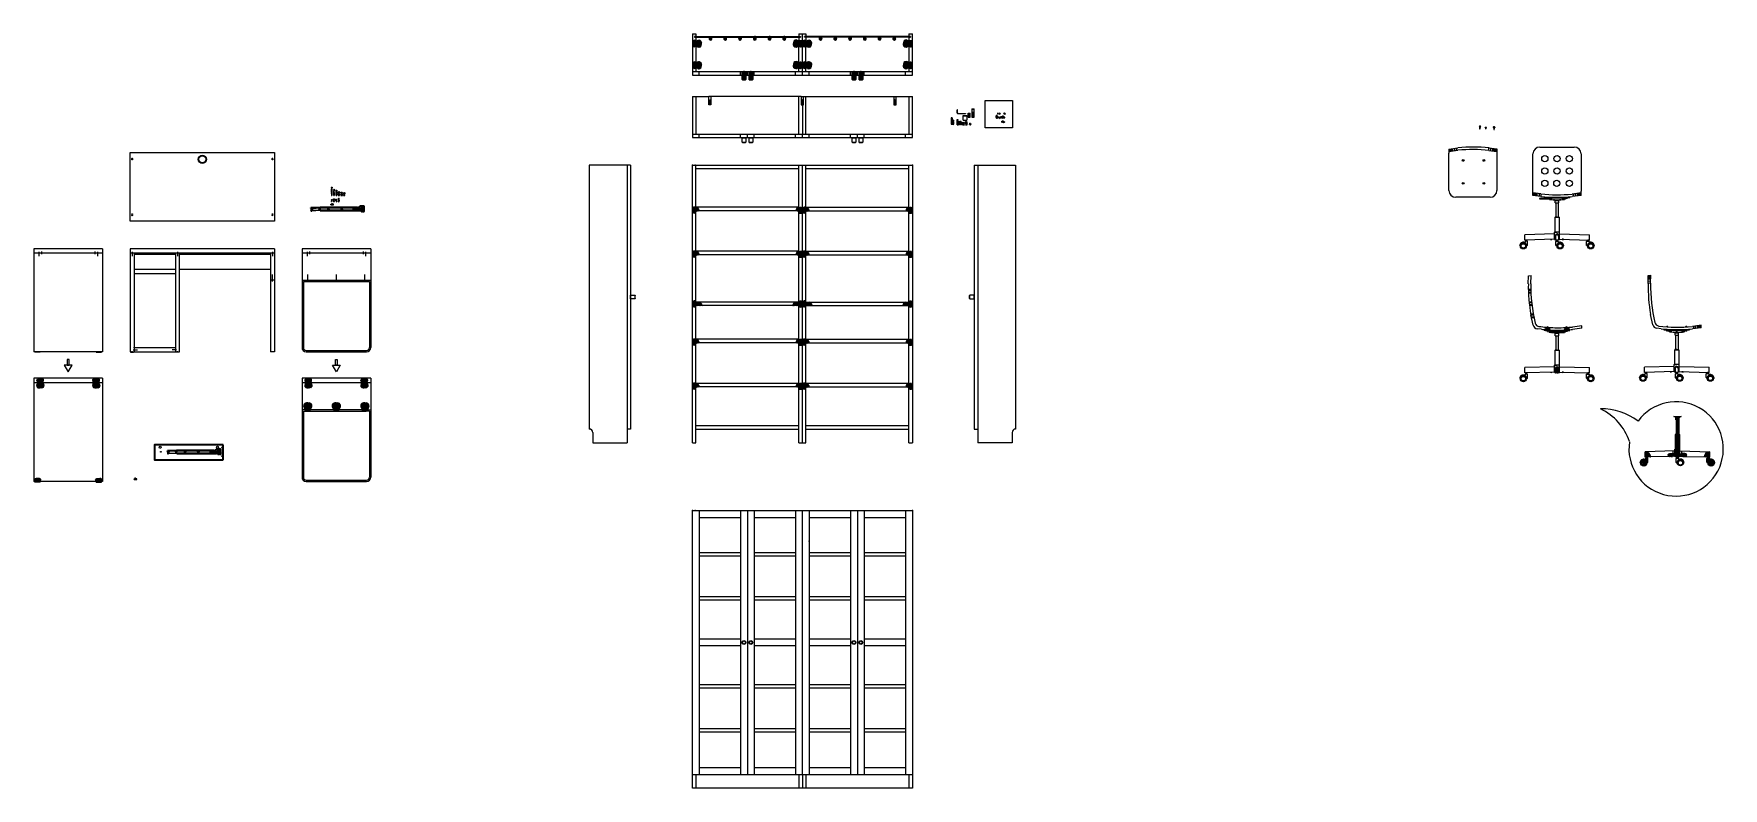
# Model space of a CAD drawing. Header units: centimetres. Extents: x 1543 to 3673, y 1148 to 2594.
# Drawn here: x 1543 to 2771, y 2046 to 2594 of the extents above; entities that cross this region are included whole.
import ezdxf

# ---------------------------------------------------------------- set-up
doc = ezdxf.new("R2010")
doc.units = ezdxf.units.CM
doc.linetypes.add('PDF_IMPORT', pattern=[1, 0.8, -0.2])
doc.layers.get('0').update_dxf_attribs({"color": 147})
doc.layers.add('connessioni', color=40, linetype='Continuous')
doc.layers.add('ferramenta', color=250, linetype='Continuous')
pattern_1 = [(163, (-995.74728, 495.89005), (-0.084473495, -0.276300352), [])]
pattern_2 = [(163, (-539.0307, 897.5928), (-0.083545215, -0.273264084), [])]

# ---------------------------------------------------------------- blocks, each defined once
blk = doc.blocks.new('Vite 1 scrivania')
at = {"layer": 'ferramenta'}
for p, q in [((-0.09, 2.58), (-0.09, 2.61)), ((0.24, 2.61), (-0.09, 2.61)), ((0.24, 2.58), (-0.09, 2.58)), ((-0.02, 2.51), (-0.09, 2.58)), ((-0.03, 1.27), (0, 1.29)), ((-0.03, 1.27), (0.01, 1.27)), ((-0.03, 1.18), (0, 1.2)), ((-0.03, 1.18), (0.01, 1.18)), ((-0.03, 1.09), (0, 1.11)), ((-0.03, 1.09), (0.01, 1.09)), ((-0.03, 1), (0, 1.02)), ((-0.03, 1), (0.01, 1)), ((-0.03, 0.91), (0, 0.93)), ((-0.03, 0.91), (0.01, 0.91)), ((-0.03, 0.82), (0, 0.84)), ((-0.03, 0.82), (0.01, 0.82)), ((-0.03, 0.73), (0, 0.75)), ((-0.03, 0.73), (0.01, 0.73)), ((-0.03, 0.65), (0, 0.66)), ((-0.03, 0.65), (0.01, 0.64)), ((-0.03, 0.56), (0, 0.57)), ((-0.03, 0.56), (0.01, 0.55)), ((-0.03, 0.47), (0, 0.49)), ((-0.03, 0.47), (0.01, 0.46)), ((-0.03, 0.38), (0, 0.4)), ((-0.03, 0.38), (0.01, 0.37)), ((-0.03, 0.29), (0, 0.31)), ((-0.03, 0.29), (0.01, 0.28)), ((-0.03, 0.2), (0, 0.22)), ((-0.03, 0.2), (0.01, 0.19)), ((-0.03, 0.11), (0, 0.13)), ((-0.03, 0.11), (0.01, 0.1)), ((-0.02, 1.39), (-0.02, 2.51)), ((-0.02, 2.51), (0.17, 2.51)), ((-0.02, 1.39), (0.17, 1.39)), ((0, 1.39), (0, 1.29)), ((0, 1.39), (0, 1.29)), ((0.13, 1.31), (0, 1.29)), ((0, 1.27), (0, 1.2)), ((0, 1.27), (0, 1.2)), ((0.13, 1.22), (0, 1.2)), ((0, 1.18), (0, 1.11)), ((0.13, 1.13), (0, 1.11)), ((0, 1.09), (0, 1.02)), ((0.13, 1.04), (0, 1.02)), ((0, 1), (0, 0.93)), ((0.13, 0.96), (0, 0.93)), ((0, 0.91), (0, 0.84)), ((0.13, 0.87), (0, 0.84)), ((0, 0.82), (0, 0.75)), ((0.13, 0.78), (0, 0.75)), ((0, 0.73), (0, 0.66)), ((0.13, 0.69), (0, 0.66)), ((0, 0.64), (0, 0.57)), ((0.13, 0.6), (0, 0.57)), ((0, 0.55), (0, 0.48)), ((0.13, 0.51), (0, 0.49)), ((0, 0.46), (0, 0.39)), ((0.13, 0.42), (0, 0.4)), ((0, 0.37), (0, 0.3)), ((0, 0.37), (0, 0.3)), ((0.13, 0.33), (0, 0.31)), ((0, 0.28), (0, 0.21)), ((0.13, 0.24), (0, 0.22)), ((0, 0.19), (0, 0.12)), ((0.13, 0.15), (0, 0.13)), ((0, 0.11), (0, 0.04)), ((0, 0.11), (0, 0)), ((0, 0), (0.14, 0)), ((0.13, 1.29), (0.01, 1.27)), ((0.13, 1.2), (0.01, 1.18)), ((0.13, 1.11), (0.01, 1.09)), ((0.13, 1.02), (0.01, 1)), ((0.13, 0.93), (0.01, 0.91)), ((0.13, 0.84), (0.01, 0.82)), ((0.13, 0.75), (0.01, 0.73)), ((0.13, 0.66), (0.01, 0.64)), ((0.13, 0.57), (0.01, 0.55)), ((0.13, 0.48), (0.01, 0.46)), ((0.13, 0.39), (0.01, 0.37)), ((0.13, 0.3), (0.01, 0.28)), ((0.13, 0.21), (0.01, 0.19)), ((0.13, 0.12), (0.01, 0.1)), ((0.17, 1.3), (0.13, 1.31)), ((0.17, 1.3), (0.13, 1.29)), ((0.17, 1.22), (0.13, 1.2)), ((0.17, 1.22), (0.13, 1.22)), ((0.17, 1.13), (0.13, 1.11)), ((0.17, 1.13), (0.13, 1.13)), ((0.17, 1.04), (0.13, 1.02)), ((0.17, 1.04), (0.13, 1.04)), ((0.17, 0.95), (0.13, 0.96)), ((0.17, 0.95), (0.13, 0.93)), ((0.17, 0.86), (0.13, 0.87)), ((0.17, 0.86), (0.13, 0.84)), ((0.17, 0.77), (0.13, 0.78)), ((0.17, 0.77), (0.13, 0.75)), ((0.17, 0.68), (0.13, 0.69)), ((0.17, 0.68), (0.13, 0.66)), ((0.17, 0.59), (0.13, 0.6)), ((0.17, 0.59), (0.13, 0.57)), ((0.17, 0.5), (0.13, 0.51)), ((0.17, 0.5), (0.13, 0.48)), ((0.17, 0.41), (0.13, 0.42)), ((0.17, 0.41), (0.13, 0.39)), ((0.17, 0.32), (0.13, 0.33)), ((0.17, 0.32), (0.13, 0.3)), ((0.17, 0.23), (0.13, 0.24)), ((0.17, 0.23), (0.13, 0.21)), ((0.17, 0.14), (0.13, 0.15)), ((0.17, 0.14), (0.13, 0.12)), ((0.14, 1.39), (0.14, 1.31)), ((0.14, 1.39), (0.14, 1.31)), ((0.14, 1.29), (0.14, 1.22)), ((0.14, 1.29), (0.14, 1.22)), ((0.14, 1.22), (0.14, 1.22)), ((0.14, 1.2), (0.14, 1.13)), ((0.14, 1.11), (0.14, 1.04)), ((0.14, 1.02), (0.14, 0.95)), ((0.14, 0.93), (0.14, 0.86)), ((0.14, 0.85), (0.14, 0.77)), ((0.14, 0.76), (0.14, 0.69)), ((0.14, 0.67), (0.14, 0.6)), ((0.14, 0.58), (0.14, 0.51)), ((0.14, 0.49), (0.14, 0.42)), ((0.14, 0.49), (0.14, 0.42)), ((0.14, 0.4), (0.14, 0.33)), ((0.14, 0.4), (0.14, 0.33)), ((0.14, 0.31), (0.14, 0.24)), ((0.14, 0.31), (0.14, 0.24)), ((0.14, 0.22), (0.14, 0.15)), ((0.14, 0.22), (0.14, 0.15)), ((0.14, 0.13), (0.14, 0)), ((0.14, 0.13), (0.14, 0)), ((0.17, 2.51), (0.24, 2.58)), ((0.17, 1.39), (0.17, 2.51)), ((0.24, 2.58), (0.24, 2.61))]:
    blk.add_line(p, q, dxfattribs=at)
blk = doc.blocks.new('Vite scrivania 2')
at = {"layer": 'ferramenta'}
for p, q in [((-0.11, 1.6), (0.28, 1.6)), ((-0.01, 1.06), (-0.01, 1.6)), ((-0.01, 1.06), (0.18, 1.06)), ((0.06, 0.99), (-0.01, 0.99)), ((-0.01, 0.97), (-0.01, 0.99)), ((0.06, 0.97), (-0.01, 0.97)), ((0.06, 0.91), (-0.01, 0.91)), ((-0.01, 0.89), (-0.01, 0.91)), ((0.06, 0.89), (-0.01, 0.89)), ((0.06, 0.84), (-0.01, 0.84)), ((-0.01, 0.81), (-0.01, 0.84)), ((0.06, 0.81), (-0.01, 0.81)), ((0.06, 0.76), (-0.01, 0.76)), ((-0.01, 0.73), (-0.01, 0.76)), ((0.06, 0.73), (-0.01, 0.73)), ((0.06, 0.68), (-0.01, 0.68)), ((-0.01, 0.65), (-0.01, 0.68)), ((0.06, 0.65), (-0.01, 0.65)), ((0.06, 0.6), (-0.01, 0.6)), ((-0.01, 0.57), (-0.01, 0.6)), ((0.06, 0.57), (-0.01, 0.57)), ((0.06, 0.52), (-0.01, 0.52)), ((-0.01, 0.5), (-0.01, 0.52)), ((0.06, 0.5), (-0.01, 0.5)), ((0.06, 0.44), (-0.01, 0.44)), ((-0.01, 0.42), (-0.01, 0.44)), ((0.06, 0.42), (-0.01, 0.42)), ((0.06, 0.36), (-0.01, 0.36)), ((-0.01, 0.34), (-0.01, 0.36)), ((0.06, 0.34), (-0.01, 0.34)), ((0.06, 0.29), (-0.01, 0.29)), ((-0.01, 0.26), (-0.01, 0.29)), ((0.06, 0.26), (-0.01, 0.26)), ((0.06, 0.21), (-0.01, 0.21)), ((-0.01, 0.18), (-0.01, 0.21)), ((0.06, 0.18), (-0.01, 0.18)), ((0.06, 0.13), (-0.01, 0.13)), ((-0.01, 0.1), (-0.01, 0.13)), ((0.06, 0.1), (-0.01, 0.1)), ((0.06, 0.05), (-0.01, 0.05)), ((-0.01, 0.03), (-0.01, 0.05)), ((0.06, 0.03), (-0.01, 0.03)), ((0, 0.99), (0, 1.06)), ((0, 0.91), (0, 0.97)), ((0, 0.84), (0, 0.89)), ((0, 0.76), (0, 0.81)), ((0, 0.68), (0, 0.73)), ((0, 0.6), (0, 0.65)), ((0, 0.52), (0, 0.57)), ((0, 0.44), (0, 0.5)), ((0, 0.36), (0, 0.42)), ((0, 0.29), (0, 0.34)), ((0, 0.21), (0, 0.26)), ((0, 0.13), (0, 0.18)), ((0, 0.05), (0, 0.1)), ((0, 0), (0, 0.03)), ((0, 0), (0.17, 0)), ((0.06, 0.97), (0.06, 0.99)), ((0.06, 0.89), (0.06, 0.91)), ((0.06, 0.81), (0.06, 0.84)), ((0.06, 0.73), (0.06, 0.76)), ((0.06, 0.65), (0.06, 0.68)), ((0.06, 0.57), (0.06, 0.6)), ((0.06, 0.5), (0.06, 0.52)), ((0.06, 0.42), (0.06, 0.44)), ((0.06, 0.34), (0.06, 0.36)), ((0.06, 0.26), (0.06, 0.29)), ((0.06, 0.18), (0.06, 0.21)), ((0.06, 0.1), (0.06, 0.13)), ((0.06, 0.03), (0.06, 0.05)), ((0.09, 1.06), (0.09, 0)), ((0.11, 0.99), (0.18, 0.99)), ((0.11, 0.97), (0.11, 0.99)), ((0.11, 0.97), (0.18, 0.97)), ((0.11, 0.91), (0.18, 0.91)), ((0.11, 0.89), (0.11, 0.91)), ((0.11, 0.89), (0.18, 0.89)), ((0.11, 0.84), (0.18, 0.84)), ((0.11, 0.81), (0.11, 0.84)), ((0.11, 0.81), (0.18, 0.81)), ((0.11, 0.76), (0.18, 0.76)), ((0.11, 0.73), (0.11, 0.76)), ((0.11, 0.73), (0.18, 0.73)), ((0.11, 0.68), (0.18, 0.68)), ((0.11, 0.65), (0.11, 0.68)), ((0.11, 0.65), (0.18, 0.65)), ((0.11, 0.6), (0.18, 0.6)), ((0.11, 0.57), (0.11, 0.6)), ((0.11, 0.57), (0.18, 0.57)), ((0.11, 0.52), (0.18, 0.52)), ((0.11, 0.5), (0.11, 0.52)), ((0.11, 0.5), (0.18, 0.5)), ((0.11, 0.44), (0.18, 0.44)), ((0.11, 0.42), (0.11, 0.44)), ((0.11, 0.42), (0.18, 0.42)), ((0.11, 0.36), (0.18, 0.36)), ((0.11, 0.34), (0.11, 0.36)), ((0.11, 0.34), (0.18, 0.34)), ((0.11, 0.29), (0.18, 0.29)), ((0.11, 0.26), (0.11, 0.29)), ((0.11, 0.26), (0.18, 0.26)), ((0.11, 0.21), (0.18, 0.21)), ((0.11, 0.18), (0.11, 0.21)), ((0.11, 0.18), (0.18, 0.18)), ((0.11, 0.13), (0.18, 0.13)), ((0.11, 0.1), (0.11, 0.13)), ((0.11, 0.1), (0.18, 0.1)), ((0.11, 0.05), (0.18, 0.05)), ((0.11, 0.03), (0.11, 0.05)), ((0.11, 0.03), (0.18, 0.03)), ((0.17, 0.99), (0.17, 1.06)), ((0.17, 0.91), (0.17, 0.97)), ((0.17, 0.84), (0.17, 0.89)), ((0.17, 0.76), (0.17, 0.81)), ((0.17, 0.68), (0.17, 0.73)), ((0.17, 0.6), (0.17, 0.65)), ((0.17, 0.52), (0.17, 0.57)), ((0.17, 0.44), (0.17, 0.5)), ((0.17, 0.36), (0.17, 0.42)), ((0.17, 0.29), (0.17, 0.34)), ((0.17, 0.21), (0.17, 0.26)), ((0.17, 0.13), (0.17, 0.18)), ((0.17, 0.05), (0.17, 0.1)), ((0.17, 0), (0.17, 0.03)), ((0.18, 1.06), (0.18, 1.6)), ((0.18, 0.97), (0.18, 0.99)), ((0.18, 0.89), (0.18, 0.91)), ((0.18, 0.81), (0.18, 0.84)), ((0.18, 0.73), (0.18, 0.76)), ((0.18, 0.65), (0.18, 0.68)), ((0.18, 0.57), (0.18, 0.6)), ((0.18, 0.5), (0.18, 0.52)), ((0.18, 0.42), (0.18, 0.44)), ((0.18, 0.34), (0.18, 0.36)), ((0.18, 0.26), (0.18, 0.29)), ((0.18, 0.18), (0.18, 0.21)), ((0.18, 0.1), (0.18, 0.13)), ((0.18, 0.03), (0.18, 0.05))]:
    blk.add_line(p, q, dxfattribs=at)
blk.add_arc((0.09, 1.49), 0.219, 29.13718, 150.86282, dxfattribs=at)
blk = doc.blocks.new('scrivania vite 3')
at = {"layer": 'ferramenta'}
for p, q in [((-0.12, 1.52), (-0.12, 1.6)), ((-0.12, 1.6), (0.12, 1.6)), ((-0.12, 1.52), (0.12, 1.52)), ((-0.11, 0.45), (-0.11, 1.31)), ((-0.11, 1.31), (0.11, 1.31)), ((-0.11, 1.28), (-0.01, 1.28)), ((-0.11, 0.42), (-0.11, 0.45)), ((-0.11, 0.45), (0.11, 0.45)), ((-0.11, 0.42), (0.11, 0.42)), ((-0.1, 0.35), (-0.07, 0.37)), ((-0.1, 0.35), (-0.06, 0.34)), ((-0.1, 0.28), (-0.07, 0.3)), ((-0.1, 0.28), (-0.06, 0.28)), ((-0.1, 0.22), (-0.07, 0.24)), ((-0.1, 0.22), (-0.06, 0.22)), ((-0.1, 0.16), (-0.07, 0.18)), ((-0.1, 0.16), (-0.06, 0.16)), ((-0.1, 0.11), (-0.07, 0.13)), ((-0.1, 0.11), (-0.06, 0.1)), ((-0.1, 0.06), (-0.07, 0.07)), ((-0.1, 0.06), (-0.06, 0.05)), ((-0.09, 1.28), (-0.09, 0.45)), ((-0.07, 1.31), (-0.07, 1.52)), ((-0.07, 0.36), (-0.07, 0.42)), ((0.06, 0.39), (-0.07, 0.37)), ((-0.07, 0.3), (-0.07, 0.34)), ((0.06, 0.33), (-0.07, 0.3)), ((-0.07, 0.24), (-0.07, 0.28)), ((0.06, 0.26), (-0.07, 0.24)), ((-0.07, 0.18), (-0.07, 0.22)), ((0.06, 0.21), (-0.07, 0.18)), ((-0.07, 0.12), (-0.07, 0.16)), ((0.06, 0.15), (-0.07, 0.13)), ((-0.07, 0.07), (-0.07, 0.11)), ((0.06, 0.1), (-0.07, 0.07)), ((-0.07, 0.05), (-0.07, 0.02)), ((-0.07, 0.02), (0.07, 0.02)), ((0.06, 0.36), (-0.06, 0.34)), ((0.06, 0.3), (-0.06, 0.28)), ((0.06, 0.24), (-0.06, 0.22)), ((0.06, 0.18), (-0.06, 0.16)), ((0.06, 0.12), (-0.06, 0.1)), ((0.06, 0.07), (-0.06, 0.05)), ((-0.01, 1.28), (-0.01, 0.45)), ((0.01, 1.28), (0.11, 1.28)), ((0.01, 1.28), (0.01, 0.45)), ((0.1, 0.38), (0.06, 0.39)), ((0.1, 0.38), (0.06, 0.36)), ((0.1, 0.32), (0.06, 0.33)), ((0.1, 0.32), (0.06, 0.3)), ((0.1, 0.26), (0.06, 0.24)), ((0.1, 0.26), (0.06, 0.26)), ((0.1, 0.2), (0.06, 0.21)), ((0.1, 0.2), (0.06, 0.18)), ((0.1, 0.14), (0.06, 0.15)), ((0.1, 0.14), (0.06, 0.12)), ((0.1, 0.09), (0.06, 0.1)), ((0.1, 0.09), (0.06, 0.07)), ((0.07, 1.31), (0.07, 1.52)), ((0.07, 0.39), (0.07, 0.42)), ((0.07, 0.32), (0.07, 0.37)), ((0.07, 0.26), (0.07, 0.31)), ((0.07, 0.2), (0.07, 0.24)), ((0.07, 0.15), (0.07, 0.19)), ((0.07, 0.1), (0.07, 0.13)), ((0.07, 0.08), (0.07, 0.02)), ((0.09, 1.28), (0.09, 0.45)), ((0.11, 0.45), (0.11, 1.31)), ((0.11, 0.42), (0.11, 0.45)), ((0.12, 1.52), (0.12, 1.6))]:
    blk.add_line(p, q, dxfattribs=at)
blk.add_arc((0, 0.06), 0.0634, 217.38865, 322.61135, dxfattribs=at)
blk = doc.blocks.new('scrivania vite 4')
at = {"layer": 'ferramenta'}
for p, q in [((0, 0.61), (0, 0.63)), ((0, 0.63), (0.58, 0.63)), ((0, 0.61), (0.46, 0.61)), ((0, 0.29), (0, 0.23)), ((0, 0.29), (0.58, 0.29)), ((0, 0.23), (0.58, 0.23)), ((0, 0.06), (0, 0)), ((0, 0.06), (0.58, 0.06)), ((0, 0), (0.58, 0)), ((0.09, 0.29), (0.09, 0.61)), ((0.13, 0.29), (0.13, 0.61)), ((0.16, 0.29), (0.16, 0.61)), ((0.19, 0.29), (0.19, 0.61)), ((0.28, 0.29), (0.28, 0.61)), ((0.32, 0.29), (0.32, 0.61)), ((0.35, 0.29), (0.35, 0.61)), ((0.37, 0.06), (0.37, 0.23)), ((0.38, 0.29), (0.38, 0.61)), ((0.44, 0.06), (0.44, 0.23)), ((0.46, 0.58), (0.46, 0.61)), ((0.46, 0.29), (0.46, 0.58)), ((0.56, 0.58), (0.46, 0.58)), ((0.49, 0.29), (0.49, 0.58)), ((0.56, 0.61), (0.58, 0.61)), ((0.56, 0.58), (0.56, 0.61)), ((0.56, 0.06), (0.56, 0.23)), ((0.58, 0.61), (0.58, 0.63)), ((0.58, 0.23), (0.58, 0.29)), ((0.58, 0), (0.58, 0.06))]:
    blk.add_line(p, q, dxfattribs=at)
blk = doc.blocks.new('scrivania vite 5')
blk.add_line((-0.36, 0.14), (-0.36, 0.42))
at = {"layer": 'ferramenta'}
for p, q in [((-0.95, 0.56), (-0.95, 0.61)), ((-0.95, 0.61), (-0.36, 0.61)), ((-0.95, 0.56), (-0.91, 0.56)), ((-0.95, 0.35), (-0.95, 0.42)), ((-0.95, 0.42), (-0.91, 0.42)), ((-0.95, 0.35), (-0.37, 0.35)), ((-0.95, 0.21), (-0.95, 0.14)), ((-0.95, 0.21), (-0.37, 0.21)), ((-0.95, 0.14), (-0.36, 0.14)), ((-0.91, 0.56), (-0.91, 0.42)), ((-0.89, 0.37), (-0.89, 0.56)), ((-0.89, 0.56), (-0.46, 0.56)), ((-0.89, 0.56), (-0.46, 0.56)), ((-0.89, 0.37), (-0.46, 0.37)), ((-0.83, 0.37), (-0.83, 0.56)), ((-0.79, 0.54), (-0.79, 0.39)), ((-0.79, 0.54), (-0.58, 0.54)), ((-0.79, 0.39), (-0.58, 0.39)), ((-0.68, 0.39), (-0.68, 0.54)), ((-0.58, 0.39), (-0.58, 0.54)), ((-0.58, 0.21), (-0.58, 0.35)), ((-0.54, 0.37), (-0.54, 0.56)), ((-0.51, 0.21), (-0.51, 0.35)), ((-0.46, 0.37), (-0.46, 0.56)), ((-0.45, 0.56), (-0.45, 0.42)), ((-0.45, 0.56), (-0.36, 0.56)), ((-0.45, 0.56), (-0.36, 0.56)), ((-0.36, 0.42), (-0.45, 0.42)), ((-0.37, 0.35), (-0.37, 0.21)), ((-0.36, 0.56), (-0.36, 0.61))]:
    blk.add_line(p, q, dxfattribs=at)
blk = doc.blocks.new('scrivania vite 6')
at = {"layer": 'ferramenta'}
for p, q in [((-0.04, 0.34), (0.5, 0.34)), ((-0.04, 0.34), (-0.04, 0.32)), ((-0.04, 0.32), (0.5, 0.32)), ((0, 0.2), (0, 0.29)), ((0, 0.29), (0.02, 0.29)), ((0, 0.2), (0.45, 0.2)), ((0, 0.2), (0.07, 0.2)), ((0, 0.08), (0, 0)), ((0, 0.08), (0.45, 0.08)), ((0, 0), (0.47, 0)), ((0.02, 0.29), (0.02, 0.32)), ((0.07, 0.24), (0.07, 0.3)), ((0.07, 0.3), (0.35, 0.3)), ((0.07, 0.24), (0.35, 0.24)), ((0.07, 0.2), (0.35, 0.2)), ((0.25, 0.08), (0.25, 0.2)), ((0.33, 0.08), (0.33, 0.2)), ((0.35, 0.24), (0.35, 0.3)), ((0.35, 0.2), (0.37, 0.2)), ((0.37, 0.24), (0.37, 0.3)), ((0.37, 0.3), (0.47, 0.3)), ((0.37, 0.24), (0.47, 0.24)), ((0.45, 0.08), (0.45, 0.2)), ((0.47, 0.3), (0.47, 0.32)), ((0.47, 0), (0.47, 0.24)), ((0.5, 0.32), (0.5, 0.34))]:
    blk.add_line(p, q, dxfattribs=at)
blk = doc.blocks.new('scrivania vite7')
at = {"layer": 'ferramenta'}
for p, q in [((-0.09, 0.4), (0.23, 0.4)), ((-0.02, 0.32), (-0.09, 0.4)), ((-0.05, 0.27), (-0.02, 0.29)), ((-0.05, 0.27), (-0.01, 0.27)), ((-0.05, 0.21), (-0.02, 0.22)), ((-0.05, 0.21), (-0.01, 0.2)), ((-0.05, 0.14), (-0.02, 0.16)), ((-0.05, 0.14), (-0.01, 0.13)), ((-0.05, 0.07), (-0.02, 0.09)), ((-0.05, 0.07), (-0.01, 0.07)), ((-0.02, 0.29), (0.15, 0.32)), ((-0.02, 0.29), (-0.02, 0.32)), ((-0.02, 0.32), (0.15, 0.32)), ((-0.02, 0.23), (-0.02, 0.27)), ((-0.02, 0.22), (0.15, 0.26)), ((-0.02, 0.16), (-0.02, 0.2)), ((-0.02, 0.16), (0.15, 0.19)), ((-0.02, 0.09), (-0.02, 0.13)), ((-0.02, 0.09), (0.15, 0.12)), ((-0.02, 0.03), (-0.02, 0.07)), ((-0.02, 0.03), (0, 0)), ((-0.02, 0.03), (0.15, 0.03)), ((-0.01, 0.27), (0.15, 0.3)), ((-0.01, 0.2), (0.15, 0.23)), ((-0.01, 0.13), (0.15, 0.16)), ((-0.01, 0.07), (0.15, 0.1)), ((0, 0), (0.14, 0)), ((0.14, 0), (0.15, 0.03)), ((0.15, 0.32), (0.23, 0.4)), ((0.19, 0.32), (0.15, 0.3)), ((0.19, 0.32), (0.15, 0.32)), ((0.15, 0.32), (0.15, 0.32)), ((0.15, 0.26), (0.15, 0.3)), ((0.19, 0.25), (0.15, 0.26)), ((0.19, 0.25), (0.15, 0.23)), ((0.15, 0.19), (0.15, 0.23)), ((0.19, 0.18), (0.15, 0.19)), ((0.19, 0.18), (0.15, 0.16)), ((0.15, 0.12), (0.15, 0.16)), ((0.19, 0.11), (0.15, 0.12)), ((0.19, 0.11), (0.15, 0.1)), ((0.15, 0.03), (0.15, 0.1))]:
    blk.add_line(p, q, dxfattribs=at)

msp = doc.modelspace()

# ---------------------------------------------------------------- hatches: boundary and pattern name
h = msp.add_hatch()
h.set_pattern_fill('ANSI31', color=256, scale=0.09, angle=118)
h.set_pattern_definition(pattern_2)
h.paths.add_polyline_path([(2034.6, 2592.4), (2034, 2592.4, -0.279276), (2034, 2591.9), (2034.6, 2591.9)])
h.paths.add_polyline_path([(2035.5, 2592.4), (2034.8, 2592.4), (2034.8, 2591.9), (2035.5, 2591.9, -0.279273)])
h.paths.add_polyline_path([(2045.3, 2591), (2045.4, 2590.7), (2045.5, 2591), (2045.5, 2591.9), (2046.2, 2591.9, 0.226666), (2046.3, 2591.4, -0.594558), (2045.6, 2589.9), (2045.3, 2589.9, -0.594558), (2044.6, 2591.4, 0.226666), (2044.7, 2591.9), (2045.3, 2591.9)])
h.paths.add_polyline_path([(2035.6, 2591.4, -0.234162), (2035.5, 2591.9), (2034.8, 2591.9), (2034.8, 2591.9), (2034.8, 2591), (2034.7, 2590.7), (2034.6, 2591), (2034.6, 2591.9), (2034, 2591.9, -0.234162), (2033.9, 2591.4, 0.58781), (2034.6, 2589.9), (2034.9, 2589.9, 0.58781)])
h.paths.add_polyline_path([(2045.3, 2592.4), (2044.7, 2592.4, -0.279273), (2044.7, 2591.9), (2045.3, 2591.9)])
h.paths.add_polyline_path([(2046.2, 2592.4), (2045.5, 2592.4), (2045.5, 2591.9), (2046.2, 2591.9, -0.279276)])
h.paths.add_polyline_path([(2056, 2592.4), (2055.4, 2592.4, -0.279229), (2055.4, 2591.9), (2056, 2591.9)])
h.paths.add_polyline_path([(2057, 2591.4, -0.234162), (2056.9, 2591.9), (2056.2, 2591.9), (2056.2, 2591.9), (2056.2, 2591), (2056.1, 2590.7), (2056, 2591), (2056, 2591.9), (2055.4, 2591.9, -0.234162), (2055.3, 2591.4, 0.58781), (2056, 2589.9), (2056.3, 2589.9, 0.58781)])
h.paths.add_polyline_path([(2067.7, 2592.4), (2067, 2592.4), (2067, 2591.9), (2067.7, 2591.9, -0.279229)])
h.paths.add_polyline_path([(2066.8, 2592.4), (2066.2, 2592.4, -0.279201), (2066.2, 2591.9), (2066.8, 2591.9)])
h.paths.add_polyline_path([(2066.8, 2591), (2066.9, 2590.7), (2067, 2591), (2067, 2591.9), (2067.7, 2591.9, 0.233628), (2067.8, 2591.4, -0.58781), (2067.1, 2589.9), (2066.8, 2589.9, -0.58781), (2066.1, 2591.4, 0.233628), (2066.2, 2591.9), (2066.8, 2591.9)])
h.paths.add_polyline_path([(2078.4, 2592.4), (2077.7, 2592.4), (2077.7, 2591.9), (2078.4, 2591.9, -0.2792)])
h.paths.add_polyline_path([(2077.5, 2592.4), (2076.9, 2592.4, -0.279229), (2076.9, 2591.9), (2077.5, 2591.9)])
h.paths.add_polyline_path([(2077.5, 2591.9), (2076.9, 2591.9, -0.233628), (2076.8, 2591.4, 0.58781), (2077.5, 2589.9), (2077.8, 2589.9, 0.58781), (2078.5, 2591.4, -0.233628), (2078.4, 2591.9), (2077.7, 2591.9), (2077.7, 2591.9), (2077.7, 2591), (2077.6, 2590.7), (2077.5, 2591)])
h.paths.add_polyline_path([(2088.2, 2592.4), (2087.6, 2592.4, -0.2792), (2087.6, 2591.9), (2088.2, 2591.9)])
h.paths.add_polyline_path([(2089.1, 2592.4), (2088.4, 2592.4), (2088.4, 2591.9), (2089.1, 2591.9, -0.279229)])
h.paths.add_polyline_path([(2088.2, 2591), (2088.3, 2590.7), (2088.4, 2591), (2088.4, 2591.9), (2089.1, 2591.9, 0.226133), (2089.2, 2591.4, -0.594558), (2088.5, 2589.9), (2088.2, 2589.9, -0.594558), (2087.5, 2591.4, 0.226133), (2087.6, 2591.9), (2088.2, 2591.9)])
h.paths.add_polyline_path([(2115.6, 2591.4, -0.233002), (2115.5, 2591.9), (2114.8, 2591.9), (2114.8, 2591.9), (2114.8, 2591), (2114.7, 2590.7), (2114.6, 2591), (2114.6, 2591.9), (2114, 2591.9, -0.233068), (2113.9, 2591.4, 0.58781), (2114.6, 2589.9), (2114.9, 2589.9, 0.58781)])
h.paths.add_polyline_path([(2114.6, 2592.4), (2114, 2592.4, -0.279163), (2114, 2591.9), (2114.6, 2591.9)])
h.paths.add_polyline_path([(2115.5, 2592.4), (2114.8, 2592.4), (2114.8, 2591.9), (2115.5, 2591.9, -0.279123)])
h.paths.add_polyline_path([(2126.2, 2592.4), (2125.5, 2592.4), (2125.5, 2591.9), (2126.2, 2591.9, -0.279095)])
h.paths.add_polyline_path([(2125.3, 2592.4), (2124.7, 2592.4, -0.279096), (2124.7, 2591.9), (2125.3, 2591.9)])
h.paths.add_polyline_path([(2125.3, 2591.9), (2124.7, 2591.9, -0.232576), (2124.6, 2591.4, 0.58781), (2125.3, 2589.9), (2125.6, 2589.9, 0.58781), (2126.3, 2591.4, -0.232523), (2126.2, 2591.9), (2125.5, 2591.9), (2125.5, 2591), (2125.4, 2590.7), (2125.3, 2591)])
h.paths.add_polyline_path([(2137, 2591.4, -0.232043), (2136.9, 2591.9), (2136.2, 2591.9), (2136.2, 2591.9), (2136.2, 2591), (2136.1, 2590.7), (2136, 2591), (2136, 2591.9), (2135.4, 2591.9, -0.232108), (2135.3, 2591.4, 0.58781), (2136, 2589.9), (2136.3, 2589.9, 0.58781)])
h.paths.add_polyline_path([(2136, 2592.4), (2135.4, 2592.4, -0.279053), (2135.4, 2591.9), (2136, 2591.9)])
h.paths.add_polyline_path([(2136.9, 2592.4), (2136.2, 2592.4), (2136.2, 2591.9), (2136.9, 2591.9, -0.279015)])
h.paths.add_polyline_path([(2146.8, 2592.4), (2146.2, 2592.4, -0.278991), (2146.2, 2591.9), (2146.8, 2591.9)])
h.paths.add_polyline_path([(2147.7, 2592.4), (2147, 2592.4), (2147, 2591.9), (2147.7, 2591.9, -0.278991)])
h.paths.add_polyline_path([(2147.8, 2591.4, -0.232093), (2147.7, 2591.9), (2147, 2591.9), (2147, 2591), (2146.9, 2590.7), (2146.8, 2591), (2146.8, 2591.9), (2146.2, 2591.9, -0.232146), (2146.1, 2591.4, 0.58781), (2146.8, 2589.9), (2147.1, 2589.9, 0.58781)])
h.paths.add_polyline_path([(2158.5, 2591.4, -0.231613), (2158.4, 2591.9), (2157.7, 2591.9), (2157.7, 2591.9), (2157.7, 2591), (2157.6, 2590.7), (2157.5, 2591), (2157.5, 2591.9), (2156.9, 2591.9, -0.231678), (2156.8, 2591.4, 0.58781), (2157.5, 2589.9), (2157.8, 2589.9, 0.58781)])
h.paths.add_polyline_path([(2157.5, 2592.4), (2156.9, 2592.4, -0.27899), (2156.9, 2591.9), (2157.5, 2591.9)])
h.paths.add_polyline_path([(2169.1, 2592.4), (2168.4, 2592.4), (2168.4, 2591.9), (2169.1, 2591.9, -0.278932)], flags=16)
h.paths.add_polyline_path([(2168.2, 2592.4), (2167.6, 2592.4, -0.274701), (2167.6, 2591.9, -0.002734), (2167.6, 2591.9), (2168.2, 2591.9)], flags=17)
h.paths.add_polyline_path([(2168.2, 2591.9), (2168.2, 2591.9), (2168.2, 2591), (2168.3, 2590.7), (2168.4, 2591), (2168.4, 2591.9), (2168.4, 2592.4), (2169.1, 2592.4, 0.274479), (2169.1, 2591.9, 0.004136), (2169.1, 2591.9), (2169.1, 2591.9, 0.231135), (2169.2, 2591.4, -0.58781), (2168.5, 2589.9), (2168.2, 2589.9, -0.58781), (2167.5, 2591.4, 0.234081), (2167.6, 2591.9, 0.274701), (2167.6, 2592.4), (2168.2, 2592.4)])
h.paths.add_polyline_path([(2169.1, 2592.4), (2168.4, 2592.4), (2168.4, 2591.9), (2169.1, 2591.9, -0.003085), (2169.1, 2591.9, -0.274153)], flags=17)
h = msp.add_hatch()
h.set_pattern_fill('ANSI31', color=256, scale=0.09, angle=118)
h.set_pattern_definition(pattern_2)
h.paths.add_polyline_path([(2168.2, 2592.4), (2167.6, 2592.4, -0.274701), (2167.6, 2591.9, -0.002734), (2167.6, 2591.9), (2168.2, 2591.9)])
h = msp.add_hatch()
h.set_pattern_fill('ANSI31', color=256, scale=0.09, angle=118)
h.set_pattern_definition(pattern_2)
h.paths.add_polyline_path([(2028, 2586.3, 0.007749), (2028, 2587.3, 0.007755), (2028, 2588.2, 0.58781), (2025.2, 2589.6, -0.234081), (2024, 2589.4), (2024, 2588.4), (2026.4, 2588.4), (2026.4, 2587.9), (2024, 2587.9), (2024, 2586.7), (2025.1, 2586.7), (2025.1, 2586.1), (2024, 2586.1), (2024, 2585.2, -0.234081), (2025.2, 2585, 0.58781)])
h.paths.add_polyline_path([(2024, 2587.9), (2023.2, 2587.9), (2023.2, 2588.4), (2024, 2588.4), (2024, 2589.4, -0.234081), (2023.5, 2589.5, 0.58781), (2022, 2588.8, 0.007755), (2022, 2588.3), (2022, 2586.2, 0.007755), (2022, 2585.8, 0.58781), (2023.5, 2585.1, -0.234081), (2024, 2585.2), (2024, 2586.1), (2023, 2586.1), (2023, 2586.7), (2024, 2586.7)])
h.paths.add_polyline_path([(2025.2, 2573.9, -0.234081), (2024, 2573.7), (2024, 2572.8), (2025.1, 2572.8), (2025.1, 2572.2), (2024, 2572.2), (2024, 2571), (2026.4, 2571), (2026.4, 2570.5), (2024, 2570.5), (2024, 2569.5, -0.234081), (2025.2, 2569.3, 0.58781), (2028, 2570.6, 0.007755), (2028, 2571.6, 0.007749), (2028, 2572.5, 0.58781)])
h.paths.add_polyline_path([(2024, 2572.2), (2023, 2572.2), (2023, 2572.8), (2024, 2572.8), (2024, 2573.7, -0.234081), (2023.5, 2573.8, 0.58781), (2022, 2573.1, 0.007755), (2022, 2572.6), (2022, 2570.5, 0.007755), (2022, 2570, 0.58781), (2023.5, 2569.4, -0.234081), (2024, 2569.5), (2024, 2570.5), (2023.2, 2570.5), (2023.2, 2571), (2024, 2571)])
h.paths.add_polyline_path([(2099, 2572.2), (2098, 2572.2), (2098, 2572.8), (2099, 2572.8), (2099, 2573.7, -0.234081), (2097.9, 2573.9, 0.58781), (2095, 2572.5, 0.007749), (2095, 2571.6, 0.007755), (2095, 2570.6, 0.58781), (2097.9, 2569.3, -0.234081), (2099, 2569.5), (2099, 2570.5), (2096.6, 2570.5), (2096.6, 2571), (2099, 2571)])
h.paths.add_polyline_path([(2101, 2572.6, 0.007755), (2101, 2573.1, 0.58781), (2099.6, 2573.8, -0.234081), (2099, 2573.7), (2099, 2572.8), (2100.1, 2572.8), (2100.1, 2572.2), (2099, 2572.2), (2099, 2571), (2099.9, 2571), (2099.9, 2570.5), (2099, 2570.5), (2099, 2569.5, -0.234081), (2099.6, 2569.4, 0.58781), (2101, 2570, 0.007755), (2101, 2570.5)])
h.paths.add_polyline_path([(2104, 2572.2), (2103, 2572.2), (2103, 2572.8), (2104, 2572.8), (2104, 2573.7, -0.234081), (2103.5, 2573.8, 0.58781), (2102, 2573.1, 0.007755), (2102, 2572.6), (2102, 2570.5, 0.007755), (2102, 2570, 0.58781), (2103.5, 2569.4, -0.234081), (2104, 2569.5), (2104, 2570.5), (2103.2, 2570.5), (2103.2, 2571), (2104, 2571)])
h.paths.add_polyline_path([(2108, 2572.5, 0.58781), (2105.2, 2573.9, -0.234081), (2104, 2573.7), (2104, 2572.8), (2105.1, 2572.8), (2105.1, 2572.2), (2104, 2572.2), (2104, 2571), (2106.4, 2571), (2106.4, 2570.5), (2104, 2570.5), (2104, 2569.5, -0.234081), (2105.2, 2569.3, 0.58781), (2108, 2570.6, 0.007755), (2108, 2571.6, 0.007749)])
h.paths.add_polyline_path([(2099, 2587.9), (2096.6, 2587.9), (2096.6, 2588.4), (2099, 2588.4), (2099, 2589.4, -0.234082), (2097.9, 2589.6, 0.58781), (2095, 2588.2, 0.007755), (2095, 2587.3, 0.007749), (2095, 2586.3, 0.58781), (2097.9, 2585, -0.234081), (2099, 2585.2), (2099, 2586.1), (2098, 2586.1), (2098, 2586.7), (2099, 2586.7)])
h.paths.add_polyline_path([(2101, 2588.3, 0.007755), (2101, 2588.8, 0.58781), (2099.6, 2589.5, -0.234079), (2099, 2589.4), (2099, 2588.4), (2099.9, 2588.4), (2099.9, 2587.9), (2099, 2587.9), (2099, 2586.7), (2100.1, 2586.7), (2100.1, 2586.1), (2099, 2586.1), (2099, 2585.2, -0.234081), (2099.6, 2585.1, 0.58781), (2101, 2585.8, 0.007755), (2101, 2586.2)])
h.paths.add_polyline_path([(2104, 2587.9), (2103.2, 2587.9), (2103.2, 2588.4), (2104, 2588.4), (2104, 2589.4, -0.234191), (2103.5, 2589.5, 0.58781), (2102, 2588.8, 0.007755), (2102, 2588.3), (2102, 2586.2, 0.007755), (2102, 2585.8, 0.58781), (2103.5, 2585.1, -0.234081), (2104, 2585.2), (2104, 2586.1), (2103, 2586.1), (2103, 2586.7), (2104, 2586.7)])
h.paths.add_polyline_path([(2108, 2587.3, 0.007755), (2108, 2588.2, 0.58781), (2105.2, 2589.6, -0.234026), (2104, 2589.4), (2104, 2588.4), (2106.4, 2588.4), (2106.4, 2587.9), (2104, 2587.9), (2104, 2586.7), (2105.1, 2586.7), (2105.1, 2586.1), (2104, 2586.1), (2104, 2585.2, -0.234081), (2105.2, 2585, 0.58781), (2108, 2586.3, 0.007749)])
h.paths.add_polyline_path([(2178, 2586.7), (2179, 2586.7), (2179, 2587.9), (2176.6, 2587.9), (2176.6, 2588.4), (2179, 2588.4), (2179, 2589.4, -0.23299), (2177.9, 2589.6, 0.58781), (2175, 2588.2, 0.007755), (2175, 2587.3, 0.007749), (2175, 2586.3, 0.58781), (2177.9, 2585, -0.232933), (2179, 2585.2), (2179, 2586.1), (2178, 2586.1)])
h.paths.add_polyline_path([(2181, 2588.3, 0.007755), (2181, 2588.8, 0.58781), (2179.6, 2589.5, -0.236269), (2179, 2589.4), (2179, 2588.4), (2179.9, 2588.4), (2179.9, 2587.9), (2179, 2587.9), (2179, 2586.7), (2179, 2586.7), (2180.1, 2586.7), (2180.1, 2586.1), (2179, 2586.1), (2179, 2585.2, -0.236382), (2179.6, 2585.1, 0.58781), (2181, 2585.8, 0.007755), (2181, 2586.2)])
h.paths.add_polyline_path([(2181, 2572.6, 0.007755), (2181, 2573.1, 0.58781), (2179.6, 2573.8, -0.233359), (2179, 2573.7), (2179, 2572.8), (2180.1, 2572.8), (2180.1, 2572.2), (2179, 2572.2), (2179, 2571), (2179.9, 2571), (2179.9, 2570.5), (2179, 2570.5), (2179, 2569.5, -0.233359), (2179.6, 2569.4, 0.58781), (2181, 2570, 0.007755), (2181, 2570.5)])
h.paths.add_polyline_path([(2179, 2570.5), (2179, 2570.5), (2176.6, 2570.5), (2176.6, 2571), (2179, 2571), (2179, 2572.2), (2178, 2572.2), (2178, 2572.8), (2179, 2572.8), (2179, 2573.7, -0.234442), (2177.9, 2573.9, 0.58781), (2175, 2572.5, 0.007749), (2175, 2571.6, 0.007755), (2175, 2570.6, 0.58781), (2177.9, 2569.3, -0.234442), (2179, 2569.5)])
at = {"transparency": 33554687}
h = msp.add_hatch(dxfattribs=at)
h.set_pattern_fill('ANSI31', color=256, scale=0.091, angle=118)
h.set_pattern_definition(pattern_1)
h.paths.add_polyline_path([(2058.9, 2566.9), (2057.5, 2566.9, -0.149001), (2057.6, 2564.4), (2058.9, 2564.4)])
h.paths.add_polyline_path([(2060.5, 2566.9), (2059.2, 2566.9), (2059.2, 2564.4), (2060.5, 2564.4, -0.149001)])
h.paths.add_polyline_path([(2063.9, 2566.9), (2062.5, 2566.9, -0.149001), (2062.6, 2564.4), (2063.9, 2564.4)])
h.paths.add_polyline_path([(2065.5, 2566.9), (2064.2, 2566.9), (2064.2, 2564.4), (2065.5, 2564.4, -0.149001)])
h.paths.add_polyline_path([(2138.9, 2566.9), (2137.5, 2566.9, -0.149001), (2137.6, 2564.4), (2138.9, 2564.4)])
h.paths.add_polyline_path([(2140.5, 2566.9), (2139.2, 2566.9), (2139.2, 2564.4), (2140.5, 2564.4, -0.149001)])
h.paths.add_polyline_path([(2143.9, 2566.9), (2142.5, 2566.9, -0.149001), (2142.6, 2564.4), (2143.9, 2564.4)])
h.paths.add_polyline_path([(2145.5, 2566.9), (2144.2, 2566.9), (2144.2, 2564.4), (2145.5, 2564.4, -0.149001)])
h = msp.add_hatch()
h.set_pattern_fill('ANSI31', color=256, scale=0.09, angle=118)
h.set_pattern_definition(pattern_2)
h.paths.add_polyline_path([(2024, 2468.2), (2024, 2465.7), (2024.1, 2465.7), (2024.2, 2465.8), (2024.2, 2466.3), (2024.6, 2466.3), (2024.6, 2465.8), (2024.7, 2465.7), (2026.4, 2465.7, 0.366565)])
h.paths.add_polyline_path([(2099, 2468.2, 0.367551), (2096.7, 2465.7), (2098.4, 2465.7), (2098.5, 2465.8), (2098.5, 2466.3), (2098.9, 2466.3), (2098.9, 2465.8), (2099, 2465.7), (2099, 2465.7)])
h.paths.add_polyline_path([(2101.3, 2466.7, 0.004329), (2101.3, 2467.4, 0.484857), (2099.8, 2468.2, -0.16471), (2099, 2468.2), (2099, 2465.7), (2099.6, 2465.7), (2099.6, 2465.4), (2099, 2465.4), (2099, 2464, -0.164656), (2099.8, 2463.9, 0.484857), (2101.3, 2464.7, 0.004329), (2101.3, 2465.4)])
h.paths.add_polyline_path([(2104, 2468.2, -0.164656), (2103.3, 2468.2, 0.484857), (2101.8, 2467.4, 0.004329), (2101.8, 2466.7), (2101.8, 2465.4, 0.004329), (2101.8, 2464.7, 0.484857), (2103.3, 2463.9, -0.164794), (2104, 2464), (2104, 2465.4), (2103.5, 2465.4), (2103.5, 2465.7), (2104, 2465.7)])
h.paths.add_polyline_path([(2104, 2468.2), (2104, 2465.7), (2104, 2465.7), (2104.1, 2465.7), (2104.2, 2465.8), (2104.2, 2466.3), (2104.6, 2466.3), (2104.6, 2465.8), (2104.7, 2465.7), (2106.4, 2465.7, 0.365139)])
h.paths.add_polyline_path([(2179, 2468.2, 0.367532), (2176.7, 2465.7), (2178.4, 2465.7), (2178.5, 2465.8), (2178.5, 2466.3), (2178.9, 2466.3), (2178.9, 2465.8), (2179, 2465.7), (2179, 2465.7), (2179, 2465.7)])
h.paths.add_polyline_path([(2181.3, 2467.4, 0.484857), (2179.8, 2468.2, -0.16471), (2179, 2468.2), (2179, 2465.7), (2179.6, 2465.7), (2179.6, 2465.4), (2179, 2465.4), (2179, 2464, -0.164712), (2179.8, 2463.9, 0.484857), (2181.3, 2464.7, 0.004329), (2181.3, 2465.4), (2181.3, 2466.7, 0.004329)])
h.paths.add_polyline_path([(2179, 2436.2, 0.367529), (2176.7, 2433.7), (2178.4, 2433.7), (2178.5, 2433.8), (2178.5, 2434.3), (2178.9, 2434.3), (2178.9, 2433.8), (2179, 2433.7), (2179, 2433.7)])
h.paths.add_polyline_path([(2104, 2436.2, -0.164702), (2103.3, 2436.2, 0.484857), (2101.8, 2435.4, 0.004329), (2101.8, 2434.7), (2101.8, 2433.4, 0.004329), (2101.8, 2432.7, 0.484857), (2103.3, 2431.9, -0.164906), (2104, 2432), (2104, 2433.4), (2103.5, 2433.4), (2103.5, 2433.7), (2104, 2433.7)])
h.paths.add_polyline_path([(2104, 2436.2), (2104, 2436.2), (2104, 2433.7), (2104, 2433.7), (2104.1, 2433.7), (2104.2, 2433.8), (2104.2, 2434.3), (2104.6, 2434.3), (2104.6, 2433.8), (2104.7, 2433.7), (2106.4, 2433.7, 0.365128)])
h.paths.add_polyline_path([(2101.3, 2434.7, 0.004329), (2101.3, 2435.4, 0.484857), (2099.8, 2436.2, -0.16471), (2099, 2436.2), (2099, 2436.2), (2099, 2433.7), (2099.6, 2433.7), (2099.6, 2433.4), (2099, 2433.4), (2099, 2432, -0.164682), (2099.8, 2431.9, 0.484857), (2101.3, 2432.7, 0.004329), (2101.3, 2433.4)])
h.paths.add_polyline_path([(2099, 2436.2), (2099, 2436.2, 0.367551), (2096.7, 2433.7), (2098.4, 2433.7), (2098.5, 2433.8), (2098.5, 2434.3), (2098.9, 2434.3), (2098.9, 2433.8), (2099, 2433.7), (2099, 2433.7)])
h.paths.add_polyline_path([(2026.4, 2399.2), (2024, 2399.2), (2024, 2398.2), (2026.4, 2398.2), (2026.4, 2397.6), (2024, 2397.6), (2024, 2396.7), (2028.6, 2396.7, 0.28603)])
h.paths.add_polyline_path([(2024, 2400, -0.164697), (2023.3, 2400.1, 0.484857), (2021.8, 2399.2, 0.004329), (2021.8, 2398.6), (2021.8, 2397.2, 0.004329), (2021.8, 2396.6, 0.484857), (2023.3, 2395.7, -0.164701), (2024, 2395.8), (2024, 2397.6), (2023.2, 2397.6), (2023.2, 2398.2), (2024, 2398.2)])
h.paths.add_polyline_path([(2101.3, 2399.2, 0.484857), (2099.8, 2400.1, -0.164705), (2099, 2400), (2099, 2398.2), (2099.9, 2398.2), (2099.9, 2397.6), (2099, 2397.6), (2099, 2395.8, -0.164708), (2099.8, 2395.7, 0.484857), (2101.3, 2396.6, 0.004329), (2101.3, 2397.2), (2101.3, 2398.6, 0.004329)])
h.paths.add_polyline_path([(2104, 2400, -0.164514), (2103.3, 2400.1, 0.484857), (2101.8, 2399.2, 0.004329), (2101.8, 2398.6), (2101.8, 2397.2, 0.004329), (2101.8, 2396.6, 0.484857), (2103.3, 2395.7, -0.164709), (2104, 2395.8), (2104, 2397.6), (2103.2, 2397.6), (2103.2, 2398.2), (2104, 2398.2)])
h.paths.add_polyline_path([(2179, 2399.2), (2176.6, 2399.2, 0.286063), (2174.4, 2396.7), (2179, 2396.7), (2179, 2397.6), (2179, 2397.6), (2176.6, 2397.6), (2176.6, 2398.2), (2179, 2398.2)])
h.paths.add_polyline_path([(2179, 2372.2, 0.367528), (2176.7, 2369.7), (2178.4, 2369.7), (2178.5, 2369.8), (2178.5, 2370.3), (2178.9, 2370.3), (2178.9, 2369.8), (2179, 2369.7), (2179, 2369.7)])
h.paths.add_polyline_path([(2099, 2397.6), (2096.6, 2397.6), (2096.6, 2398.2), (2099, 2398.2), (2099, 2399.2), (2096.6, 2399.2, 0.28603), (2094.4, 2396.7), (2099, 2396.7)])
h.paths.add_polyline_path([(2106.4, 2399.2), (2104, 2399.2), (2104, 2398.2), (2106.4, 2398.2), (2106.4, 2397.6), (2104, 2397.6), (2104, 2396.7), (2108.6, 2396.7, 0.287683)])
h.paths.add_polyline_path([(2181.3, 2398.6, 0.004329), (2181.3, 2399.2, 0.484857), (2179.8, 2400.1, -0.16471), (2179, 2400), (2179, 2398.2), (2179.9, 2398.2), (2179.9, 2397.6), (2179, 2397.6), (2179, 2396.7), (2179, 2395.8, -0.164712), (2179.8, 2395.7, 0.484857), (2181.3, 2396.6, 0.004329), (2181.3, 2397.2)])
h.paths.add_polyline_path([(2024, 2436.2), (2024, 2433.7), (2024.1, 2433.7), (2024.2, 2433.8), (2024.2, 2434.3), (2024.6, 2434.3), (2024.6, 2433.8), (2024.7, 2433.7), (2026.4, 2433.7, 0.366559)])
h.paths.add_polyline_path([(2024, 2468.2, -0.16471), (2023.3, 2468.3, 0.484857), (2021.8, 2467.4, 0.004329), (2021.8, 2466.8), (2021.8, 2465.4, 0.004329), (2021.8, 2464.8, 0.484857), (2023.3, 2463.9, -0.168352), (2024, 2464), (2024, 2465.4, -0.174406), (2024, 2465.4), (2023.5, 2465.4), (2023.5, 2465.7), (2024, 2465.7)])
h.paths.add_polyline_path([(2023.5, 2433.7), (2024, 2433.7), (2024, 2436.2, -0.164729), (2023.3, 2436.3, 0.484857), (2021.8, 2435.4, 0.004329), (2021.8, 2434.8), (2021.8, 2433.4, 0.004329), (2021.8, 2432.8, 0.484857), (2023.3, 2431.9, -0.168375), (2024, 2432), (2024, 2433.4), (2023.5, 2433.4)])
h.paths.add_polyline_path([(2024, 2372.2, -0.164709), (2023.3, 2372.3, 0.484857), (2021.8, 2371.4, 0.004329), (2021.8, 2370.8), (2021.8, 2369.4, 0.004329), (2021.8, 2368.8, 0.484857), (2023.3, 2367.9, -0.168352), (2024, 2368), (2024, 2369.4), (2023.5, 2369.4), (2023.5, 2369.7), (2024, 2369.7)])
h.paths.add_polyline_path([(2024, 2372.2), (2024, 2369.7), (2024, 2369.7), (2024.1, 2369.7), (2024.2, 2369.8), (2024.2, 2370.3), (2024.6, 2370.3), (2024.6, 2369.8), (2024.7, 2369.7), (2026.4, 2369.7, 0.366565)])
h.paths.add_polyline_path([(2024, 2340.1, -0.164705), (2023.3, 2340.2, 0.484857), (2021.8, 2339.4, 0.004329), (2021.8, 2338.7), (2021.8, 2337.4, 0.004329), (2021.8, 2336.7, 0.484857), (2023.3, 2335.9, -0.16835), (2024, 2335.9), (2024, 2337.4), (2023.5, 2337.4), (2023.5, 2337.7), (2024, 2337.7)])
h.paths.add_polyline_path([(2024, 2340.1), (2024, 2337.7), (2024, 2337.7), (2024.1, 2337.7), (2024.2, 2337.8), (2024.2, 2338.3), (2024.6, 2338.3), (2024.6, 2337.8), (2024.7, 2337.7), (2026.4, 2337.7, 0.364701)])
h.paths.add_polyline_path([(2099, 2340.1, 0.365671), (2096.7, 2337.7), (2098.4, 2337.7), (2098.5, 2337.8), (2098.5, 2338.3), (2098.9, 2338.3), (2098.9, 2337.8), (2099, 2337.7), (2099, 2337.7)])
h.paths.add_polyline_path([(2104, 2340.2), (2104, 2337.7), (2104.1, 2337.7), (2104.2, 2337.8), (2104.2, 2338.3), (2104.6, 2338.3), (2104.6, 2337.8), (2104.7, 2337.7), (2106.4, 2337.7, 0.365115)])
h.paths.add_polyline_path([(2104, 2340.2, -0.164706), (2103.3, 2340.2, 0.484857), (2101.8, 2339.4, 0.004329), (2101.8, 2338.7), (2101.8, 2337.4, 0.004329), (2101.8, 2336.7, 0.484857), (2103.3, 2335.9, -0.164849), (2104, 2336), (2104, 2337.4), (2103.5, 2337.4), (2103.5, 2337.7), (2104, 2337.7)])
h.paths.add_polyline_path([(2099, 2372.2), (2099, 2372.2, 0.367551), (2096.7, 2369.7), (2098.4, 2369.7), (2098.5, 2369.8), (2098.5, 2370.3), (2098.9, 2370.3), (2098.9, 2369.8), (2099, 2369.7), (2099, 2369.7)])
h.paths.add_polyline_path([(2101.3, 2370.7, 0.004329), (2101.3, 2371.4, 0.484857), (2099.8, 2372.2, -0.16471), (2099, 2372.2), (2099, 2372.2), (2099, 2369.7), (2099.6, 2369.7), (2099.6, 2369.4), (2099, 2369.4), (2099, 2368, -0.164707), (2099.8, 2367.9, 0.484857), (2101.3, 2368.7, 0.004329), (2101.3, 2369.4)])
h.paths.add_polyline_path([(2104, 2372.2), (2104, 2372.2, -0.16471), (2103.3, 2372.2, 0.484857), (2101.8, 2371.4, 0.004329), (2101.8, 2370.7), (2101.8, 2369.4, 0.004329), (2101.8, 2368.7, 0.484857), (2103.3, 2367.9, -0.16485), (2104, 2368), (2104, 2369.4), (2103.5, 2369.4), (2103.5, 2369.7), (2104, 2369.7)])
h.paths.add_polyline_path([(2104, 2372.2), (2104, 2369.7), (2104, 2369.7), (2104.1, 2369.7), (2104.2, 2369.8), (2104.2, 2370.3), (2104.6, 2370.3), (2104.6, 2369.8), (2104.7, 2369.7), (2106.4, 2369.7, 0.365113)])
h.paths.add_polyline_path([(2179, 2340.2, 0.36753), (2176.7, 2337.7), (2178.4, 2337.7), (2178.5, 2337.8), (2178.5, 2338.3), (2178.9, 2338.3), (2178.9, 2337.8), (2179, 2337.7), (2179, 2337.7)])
h = msp.add_hatch()
h.set_pattern_fill('ANSI31', color=256, scale=0.09, angle=118)
h.set_pattern_definition([(163, (-539.03084, 961.5927), (-0.083545215, -0.273264084), [])])
h.paths.add_polyline_path([(2181.3, 2433.4), (2181.3, 2434.7, 0.004329), (2181.3, 2435.4, 0.484857), (2179.8, 2436.2, -0.164718), (2179, 2436.2), (2179, 2433.7), (2179.6, 2433.7), (2179.6, 2433.4), (2179, 2433.4), (2179, 2432, -0.164693), (2179.8, 2431.9, 0.484857), (2181.3, 2432.7, 0.004329)])
h = msp.add_hatch()
h.set_pattern_fill('ANSI31', color=256, scale=0.09, angle=118)
h.set_pattern_definition(pattern_2)
h.paths.add_polyline_path([(2181.3, 2369.4), (2181.3, 2370.7, 0.004329), (2181.3, 2371.4, 0.484857), (2179.8, 2372.2, -0.164718), (2179, 2372.2), (2179, 2369.7), (2179.6, 2369.7), (2179.6, 2369.4), (2179, 2369.4), (2179, 2368, -0.164693), (2179.8, 2367.9, 0.484857), (2181.3, 2368.7, 0.004329)])
h = msp.add_hatch()
h.set_pattern_fill('ANSI31', color=256, scale=0.09, angle=118)
h.set_pattern_definition(pattern_2)
h.paths.add_polyline_path([(2643.1, 2380.5), (2643, 2380.5), (2643, 2380.7), (2642.7, 2380.7), (2642.7, 2380.9, -0.0029), (2641.4, 2381, -0.599636), (2641.2, 2379.2, 0.003979), (2643, 2379.1)])
h.paths.add_polyline_path([(2645.4, 2380.8, -0.00289), (2644.1, 2380.8), (2644.1, 2380.6), (2643.7, 2380.7), (2643.7, 2380.5), (2643.6, 2380.5), (2643.5, 2379.1, 0.003929), (2645.3, 2379, -0.598706)])
h.paths.add_polyline_path([(2657, 2380.4), (2656.9, 2380.4), (2656.9, 2380.6), (2656.6, 2380.6), (2656.6, 2380.8, -0.002528), (2655.4, 2380.7, -0.597977), (2655.5, 2378.9, 0.003573), (2657.1, 2379)])
h.paths.add_polyline_path([(2659.4, 2380.9, -0.003243), (2657.9, 2380.8), (2657.9, 2380.7), (2657.6, 2380.7), (2657.6, 2380.5), (2657.5, 2380.5), (2657.6, 2379, 0.004328), (2659.6, 2379.1, -0.599091)])
h = msp.add_hatch(dxfattribs=at)
h.set_pattern_fill('ANSI31', color=256, scale=0.09, angle=118)
h.set_pattern_definition(pattern_2)
h.paths.add_polyline_path([(1549.5, 2339.7, -0.234081), (1549.3, 2340.8), (1548.4, 2340.8), (1548.4, 2339.8), (1547.8, 2339.8), (1547.8, 2340.8), (1546.6, 2340.8), (1546.6, 2338.4), (1546.1, 2338.4), (1546.1, 2340.8), (1545.1, 2340.8, -0.234081), (1544.9, 2339.7, 0.58781), (1546.2, 2336.8, 0.007755), (1547.2, 2336.8, 0.007749), (1548.1, 2336.8, 0.58781)])
h.paths.add_polyline_path([(1548.5, 2343.5, 0.007755), (1547.9, 2343.5), (1546.5, 2343.5, 0.007755), (1545.9, 2343.5, 0.58781), (1545, 2341.6, -0.234081), (1545.1, 2340.8), (1546.1, 2340.8), (1546.1, 2341.7), (1546.6, 2341.7), (1546.6, 2340.8), (1547.8, 2340.8), (1547.8, 2341.9), (1548.4, 2341.9), (1548.4, 2340.8), (1549.3, 2340.8, -0.234081), (1549.4, 2341.6, 0.58781)])
h.paths.add_polyline_path([(1589.2, 2343.5, 0.007755), (1588.6, 2343.5), (1587.2, 2343.5, 0.007755), (1586.6, 2343.5, 0.58781), (1585.7, 2341.6, -0.234081), (1585.8, 2340.8), (1586.7, 2340.8), (1586.7, 2341.9), (1587.3, 2341.9), (1587.3, 2340.8), (1588.5, 2340.8), (1588.5, 2341.7), (1589, 2341.7), (1589, 2340.8), (1590, 2340.8, -0.234081), (1590.2, 2341.6, 0.58781)])
h.paths.add_polyline_path([(1588.5, 2340.8), (1587.3, 2340.8), (1587.3, 2339.8), (1586.7, 2339.8), (1586.7, 2340.8), (1585.8, 2340.8, -0.234081), (1585.6, 2339.7, 0.58781), (1587, 2336.8, 0.007749), (1587.9, 2336.8, 0.007755), (1588.9, 2336.8, 0.58781), (1590.2, 2339.7, -0.234081), (1590, 2340.8), (1589, 2340.8), (1589, 2338.4), (1588.5, 2338.4)])
h.paths.add_polyline_path([(1744.5, 2339.7, -0.234081), (1744.3, 2340.8), (1743.4, 2340.8), (1743.4, 2339.8), (1742.8, 2339.8), (1742.8, 2340.8), (1741.6, 2340.8), (1741.6, 2338.4), (1741.1, 2338.4), (1741.1, 2340.8), (1740.1, 2340.8, -0.234081), (1739.9, 2339.7, 0.58781), (1741.2, 2336.8, 0.007755), (1742.2, 2336.8, 0.007749), (1743.1, 2336.8, 0.58781)])
h.paths.add_polyline_path([(1743.5, 2343.5, 0.007755), (1742.9, 2343.5), (1741.5, 2343.5, 0.007755), (1740.9, 2343.5, 0.58781), (1740, 2341.6, -0.234081), (1740.1, 2340.8), (1741.1, 2340.8), (1741.1, 2341.7), (1741.6, 2341.7), (1741.6, 2340.8), (1742.8, 2340.8), (1742.8, 2341.9), (1743.4, 2341.9), (1743.4, 2340.8), (1744.3, 2340.8, -0.234081), (1744.4, 2341.6, 0.58781)])
h.paths.add_polyline_path([(1784.2, 2343.5, 0.007755), (1783.6, 2343.5), (1782.2, 2343.5, 0.007755), (1781.6, 2343.5, 0.58781), (1780.7, 2341.6, -0.234081), (1780.8, 2340.8), (1781.7, 2340.8), (1781.7, 2341.9), (1782.3, 2341.9), (1782.3, 2340.8), (1783.5, 2340.8), (1783.5, 2341.7), (1784, 2341.7), (1784, 2340.8), (1785, 2340.8, -0.234081), (1785.2, 2341.6, 0.58781)])
h.paths.add_polyline_path([(1785.2, 2339.7, -0.234081), (1785, 2340.8), (1784, 2340.8), (1784, 2338.4), (1783.5, 2338.4), (1783.5, 2340.8), (1782.3, 2340.8), (1782.3, 2339.8), (1781.7, 2339.8), (1781.7, 2340.8), (1780.8, 2340.8, -0.234081), (1780.6, 2339.7, 0.58781), (1782, 2336.8, 0.007749), (1782.9, 2336.8, 0.007755), (1783.9, 2336.8, 0.58781)])
h.paths.add_polyline_path([(1743.9, 2320.8), (1742, 2320.8), (1742, 2320), (1742.2, 2319.9), (1742.2, 2319.8, 0.237985)])
h.paths.add_polyline_path([(1742.7, 2325.8, 0.007119), (1741.8, 2325.8, 0.007741), (1740.8, 2325.8, 0.659187), (1739.5, 2321.9, -0.234081), (1739.7, 2320.8), (1741.5, 2320.8), (1741.5, 2325.1), (1742, 2325.1), (1742, 2320.8), (1743.9, 2320.8, -0.234081), (1744.1, 2321.9, 0.659074)])
h.paths.add_polyline_path([(1741.5, 2320.8), (1739.7, 2320.8, 0.237985), (1741.4, 2319.8), (1741.4, 2319.9), (1741.5, 2320)])
h.paths.add_polyline_path([(1763.5, 2325.8, 0.007119), (1762.5, 2325.8, 0.007741), (1761.6, 2325.8, 0.659187), (1760.2, 2321.9, -0.234081), (1760.4, 2320.8), (1762.3, 2320.8), (1762.3, 2325.1), (1762.8, 2325.1), (1762.8, 2320.8), (1764.7, 2320.8, -0.234081), (1764.9, 2321.9, 0.659074)])
h.paths.add_polyline_path([(1764.7, 2320.8), (1762.8, 2320.8), (1762.8, 2320), (1762.9, 2319.9), (1762.9, 2319.8, 0.237985)])
h.paths.add_polyline_path([(1762.3, 2320.8), (1760.4, 2320.8, 0.237985), (1762.2, 2319.8), (1762.2, 2319.9), (1762.3, 2320)])
h.paths.add_polyline_path([(1783.1, 2325.1), (1783.6, 2325.1), (1783.6, 2320.8), (1785.4, 2320.8, -0.234081), (1785.6, 2321.9, 0.659074), (1784.3, 2325.8, 0.007119), (1783.3, 2325.8, 0.007741), (1782.4, 2325.8, 0.659187), (1781, 2321.9, -0.234081), (1781.2, 2320.8), (1783.1, 2320.8)])
h.paths.add_polyline_path([(1785.4, 2320.8), (1783.6, 2320.8), (1783.6, 2320), (1783.7, 2319.9), (1783.7, 2319.8, 0.237985)])
h.paths.add_polyline_path([(1783.1, 2320.8), (1781.2, 2320.8, 0.237985), (1782.9, 2319.8), (1782.9, 2319.9), (1783.1, 2320)])
h = msp.add_hatch()
h.set_pattern_fill('ANSI31', color=256, scale=0.09, angle=118)
h.set_pattern_definition(pattern_2)
h.paths.add_polyline_path([(2099.8, 2340.2, -0.16471), (2099, 2340.1), (2099, 2340.1), (2099, 2337.7), (2099.6, 2337.7), (2099.6, 2337.4), (2099, 2337.4), (2099, 2335.9, -0.164682), (2099.8, 2335.9, 0.484857), (2101.3, 2336.7, 0.004329), (2101.3, 2337.4), (2101.3, 2338.7, 0.004329), (2101.3, 2339.4, 0.484857)])
h = msp.add_hatch()
h.set_pattern_fill('ANSI31', color=256, scale=0.09, angle=118)
h.set_pattern_definition(pattern_2)
h.paths.add_polyline_path([(2181.3, 2336.7, -0.484857), (2179.8, 2335.9, 0.164659), (2179, 2336), (2179, 2337.4), (2178.8, 2337.4, 0.257182), (2178.8, 2337.3, -0.551708), (2178.7, 2337.3, 0.135632), (2178.6, 2337.4), (2178.3, 2337.4), (2179, 2337.4), (2179, 2337.6), (2178.9, 2337.8), (2178.9, 2338.2), (2178.5, 2338.2), (2178.5, 2338.3), (2178.9, 2338.3), (2178.9, 2337.8), (2179, 2337.7), (2179, 2337.7), (2179, 2340.2, 0.164714), (2179.8, 2340.2, -0.484857), (2181.3, 2339.4, -0.004329), (2181.3, 2338.7), (2181.3, 2337.4, -0.004329)])
h.paths.add_polyline_path([(2179.1, 2337.4), (2179.1, 2337.5, -0.247665), (2179.1, 2337.4, 0.045608)], flags=16)
h.paths.add_polyline_path([(2179.5, 2337.6, -0.232734), (2179.5, 2337.6, -0.072388), (2179.5, 2337.7, 0.303913)], flags=16)
h.paths.add_polyline_path([(2179.5, 2337.6, 0.078821), (2179.5, 2337.6, 0.636196), (2179.5, 2337.6, 0.051028), (2179.5, 2337.6, 0.02325), (2179.5, 2337.7, 0.593025), (2179.5, 2337.7, 0.123102)], flags=16)
h.paths.add_polyline_path([(2179.1, 2337.5, -1.057402), (2179.1, 2337.4), (2179.2, 2337.4, 0.228021), (2179.2, 2337.6), (2179.5, 2337.6), (2179.5, 2337.6), (2179.5, 2337.5), (2179.4, 2337.5), (2179.3, 2337.4), (2179.1, 2337.4), (2179.1, 2337.4, 0.1192)], flags=16)
h.paths.add_polyline_path([(2179.4, 2337.6), (2179.4, 2337.6, -0.462145), (2179.5, 2337.6), (2179.5, 2337.6, -0.37713), (2179.4, 2337.6), (2179.3, 2337.6, -1.008098), (2179.3, 2337.6)], flags=0)
h = msp.add_hatch(dxfattribs=at)
h.set_pattern_fill('ANSI31', color=256, scale=0.091, angle=118)
h.set_pattern_definition(pattern_1)
h.paths.add_polyline_path([(1546.8, 2270.8, 0.007755), (1546.3, 2270.8), (1544.4, 2270.8, 0.007755), (1543.9, 2270.8, 0.58781), (1543.2, 2269.4, -0.234081), (1543.3, 2268.8), (1544.1, 2268.8), (1544.1, 2269.4), (1544.6, 2269.4), (1544.6, 2268.8), (1546.1, 2268.8), (1546.1, 2269.4), (1546.6, 2269.4), (1546.6, 2268.8), (1547.3, 2268.8, -0.234081), (1547.4, 2269.4, 0.58781)])
h.paths.add_polyline_path([(1591.2, 2270.8, 0.007755), (1590.7, 2270.8), (1588.8, 2270.8, 0.007755), (1588.3, 2270.8, 0.58781), (1587.7, 2269.4, -0.234081), (1587.8, 2268.8), (1588.5, 2268.8), (1588.5, 2269.4), (1589, 2269.4), (1589, 2268.8), (1590.5, 2268.8), (1590.5, 2269.4), (1591, 2269.4), (1591, 2268.8), (1591.8, 2268.8, -0.234081), (1591.9, 2269.4, 0.58781)])
at = {"layer": 'ferramenta', "transparency": 33554687}
h = msp.add_hatch(dxfattribs=at)
h.set_pattern_fill('ANSI31', color=256, scale=0.091, angle=118)
h.set_pattern_definition(pattern_1)
h.paths.add_polyline_path([(2058.9, 2564.2), (2057.7, 2564.2), (2057.7, 2561.1), (2060.4, 2561.1), (2060.4, 2564.2), (2059.2, 2564.2), (2059.2, 2562.1), (2058.9, 2562.1)])
h.paths.add_polyline_path([(2058.9, 2564.3), (2057.8, 2564.3), (2057.7, 2564.2), (2058.9, 2564.2)])
h.paths.add_polyline_path([(2060.3, 2564.3), (2059.2, 2564.3), (2059.2, 2564.2), (2060.4, 2564.2)])
h.paths.add_polyline_path([(2060.4, 2561.1), (2057.7, 2561.1), (2057.9, 2560.9), (2060.2, 2560.9)])
h.paths.add_polyline_path([(2063.9, 2564.2), (2062.7, 2564.2), (2062.7, 2561.1), (2065.4, 2561.1), (2065.4, 2564.2), (2064.2, 2564.2), (2064.2, 2562.1), (2063.9, 2562.1)])
h.paths.add_polyline_path([(2063.9, 2564.3), (2062.8, 2564.3), (2062.7, 2564.2), (2063.9, 2564.2)])
h.paths.add_polyline_path([(2065.3, 2564.3), (2064.2, 2564.3), (2064.2, 2564.2), (2065.4, 2564.2)])
h.paths.add_polyline_path([(2065.4, 2561.1), (2062.7, 2561.1), (2062.9, 2560.9), (2065.2, 2560.9)])
h.paths.add_polyline_path([(2140.4, 2564.2), (2139.2, 2564.2), (2139.2, 2562.1), (2138.9, 2562.1), (2138.9, 2564.2), (2137.7, 2564.2), (2137.7, 2561.1), (2140.4, 2561.1)])
h.paths.add_polyline_path([(2138.9, 2564.3), (2137.8, 2564.3), (2137.7, 2564.2), (2138.9, 2564.2)])
h.paths.add_polyline_path([(2140.3, 2564.3), (2139.2, 2564.3), (2139.2, 2564.2), (2140.4, 2564.2)])
h.paths.add_polyline_path([(2140.4, 2561.1), (2137.7, 2561.1), (2137.9, 2560.9), (2140.2, 2560.9)])
h.paths.add_polyline_path([(2143.9, 2564.2), (2142.7, 2564.2), (2142.7, 2561.1), (2145.4, 2561.1), (2145.4, 2564.2), (2144.2, 2564.2), (2144.2, 2562.1), (2143.9, 2562.1)])
h.paths.add_polyline_path([(2143.9, 2564.3), (2142.8, 2564.3), (2142.7, 2564.2), (2143.9, 2564.2)])
h.paths.add_polyline_path([(2145.3, 2564.3), (2144.2, 2564.3), (2144.2, 2564.2), (2145.4, 2564.2)])
h.paths.add_polyline_path([(2145.4, 2561.1), (2142.7, 2561.1), (2142.9, 2560.9), (2145.2, 2560.9)])
at = {"layer": 'ferramenta', "transparency": 33554559}
h = msp.add_hatch(color=256, dxfattribs=at)
h.paths.add_polyline_path([(2245.2, 2536.2), (2245.2, 2536.2), (2245.3, 2536.2), (2245.3, 2536.2)], flags=0)
h.paths.add_polyline_path([(2245.3, 2536.3), (2245.3, 2536.3), (2245.3, 2536.2), (2245.3, 2536.2), (2245.3, 2536.2), (2245.3, 2536.2), (2245.3, 2536.2), (2245.2, 2536.2), (2245.3, 2536.2)], flags=0)
h = msp.add_hatch(color=256, dxfattribs=at)
h.paths.add_polyline_path([(2245.2, 2536.3, 0.419275), (2245.2, 2536.3)], flags=0)
h.paths.add_polyline_path([(2245.3, 2536.3), (2245.3, 2536.3), (2245.3, 2536.3)], flags=0)
h.paths.add_polyline_path([(2245.2, 2536.3, 0.415264), (2245.2, 2536.3)], flags=0)
h.paths.add_polyline_path([(2245.3, 2536.3), (2245.3, 2536.3)], flags=0)
msp.add_hatch(color=256, dxfattribs=at).paths.add_polyline_path([(2245.2, 2536), (2245.2, 2536), (2245.2, 2536), (2245.3, 2536), (2245.3, 2536), (2245.2, 2536)])
at = {"layer": 'ferramenta'}
h = msp.add_hatch(dxfattribs=at)
h.set_pattern_fill('ANSI31', color=256, scale=0.09, angle=118)
h.set_pattern_definition(pattern_2)
h.paths.add_polyline_path([(2644.5, 2378.9, -0.00223), (2643.5, 2379), (2643.5, 2378.5), (2643.7, 2378.5, 0.001825), (2644.5, 2378.5, -0.643105)])
h.paths.add_polyline_path([(2643.7, 2378.5), (2643.5, 2378.5), (2643.5, 2378.5), (2643.7, 2378.5)])
h.paths.add_polyline_path([(2643.6, 2378.5), (2643.5, 2378.5), (2643.5, 2378.2), (2643.6, 2378.2)])
h.paths.add_polyline_path([(2643.6, 2378.2), (2643.5, 2378.2), (2643.5, 2378.1), (2643.5, 2378.1, 0.393114)])
h.paths.add_polyline_path([(2643, 2378.5), (2642.8, 2378.5), (2642.8, 2378.2), (2643, 2378.2)])
h.paths.add_polyline_path([(2643, 2378.2), (2642.8, 2378.2, 0.395695), (2642.8, 2378.2), (2643, 2378.2)])
h.paths.add_polyline_path([(2643, 2378.6, -0.00047), (2642.8, 2378.6), (2642.8, 2378.5), (2643, 2378.5)])
h.paths.add_polyline_path([(2643, 2379, -0.002284), (2642, 2379.1, -0.647588), (2642, 2378.6, 0.00225), (2643, 2378.6)])
h = msp.add_hatch(dxfattribs=at)
h.set_pattern_fill('ANSI31', color=256, scale=0.09, angle=118)
h.set_pattern_definition(pattern_2)
h.paths.add_polyline_path([(2644.7, 2378.5, -0.002328), (2643.7, 2378.5, -0.087497), (2644.7, 2377.4, -0.015515), (2644.9, 2377.2, 0.023913), (2655.7, 2377.2, -0.108088), (2656.9, 2378.5, -0.002353), (2655.9, 2378.4, 0.087497), (2654.8, 2377.3, -0.019416), (2645.8, 2377.4, 0.087442)])
h = msp.add_hatch(dxfattribs=at)
h.set_pattern_fill('ANSI31', color=256, scale=0.09, angle=118)
h.set_pattern_definition(pattern_2)
h.paths.add_polyline_path([(2658.6, 2379.1, -0.002262), (2657.6, 2379), (2657.6, 2378.5, 0.002217), (2658.6, 2378.6, -0.647757)])
h.paths.add_polyline_path([(2657.1, 2379, -0.00225), (2656.1, 2378.9, -0.646709), (2656.1, 2378.5, 0.002205), (2657.1, 2378.5)])
h.paths.add_polyline_path([(2657.1, 2378.4), (2657, 2378.4), (2657, 2378.1), (2657.1, 2378.1)])
h.paths.add_polyline_path([(2657.1, 2378.5, -0.000361), (2656.9, 2378.5), (2657, 2378.4), (2657.1, 2378.4)])
h.paths.add_polyline_path([(2657.1, 2378.1), (2657, 2378.1, 0.393114), (2657.1, 2378.1), (2657.1, 2378.1)])
h.paths.add_polyline_path([(2657.8, 2378.5), (2657.6, 2378.5), (2657.6, 2378.2), (2657.8, 2378.2)])
h.paths.add_polyline_path([(2657.8, 2378.5, -0.000468), (2657.6, 2378.5), (2657.6, 2378.5), (2657.8, 2378.5), (2657.8, 2378.5)])
h.paths.add_polyline_path([(2657.8, 2378.2), (2657.6, 2378.2), (2657.7, 2378.1), (2657.8, 2378.1, 0.395695)])
h = msp.add_hatch(dxfattribs=at)
h.set_pattern_fill('ANSI31', color=256, scale=0.09, angle=118)
h.set_pattern_definition(pattern_2)
h.paths.add_polyline_path([(2651.4, 2350.5, 1.001141), (2649.2, 2350.5), (2649.2, 2348), (2649.2, 2348, 0.476247), (2649.4, 2347.7), (2650.3, 2347.7), (2651.2, 2347.7, 0.476247), (2651.4, 2348), (2651.4, 2348)])
h = msp.add_hatch(dxfattribs=at)
h.set_pattern_fill('ANSI31', color=256, scale=0.09, angle=118)
h.set_pattern_definition(pattern_2)
h.paths.add_polyline_path([(2736.9, 2315.3), (2736.6, 2315.3), (2736.6, 2313.6), (2736.9, 2313.6)])
h.paths.add_polyline_path([(2736.9, 2315.7), (2738.8, 2315.7), (2738.8, 2315.3), (2739.1, 2315.3, -0.108833), (2740.6, 2315.9), (2735.2, 2315.9, -0.113476), (2736.6, 2315.3), (2736.9, 2315.3)])
h.paths.add_polyline_path([(2739.1, 2315.3), (2738.8, 2315.3), (2738.8, 2313.6), (2739.1, 2313.6)])
h.paths.add_polyline_path([(2738.8, 2315.7), (2736.9, 2315.7), (2736.9, 2315.6), (2738.8, 2315.6)], flags=17)
h.paths.add_polyline_path([(2736.9, 2303.1), (2736.5, 2303.1, 0.414214), (2736.4, 2303), (2736.9, 2303)])
h.paths.add_polyline_path([(2739.2, 2303.1), (2738.8, 2303.1), (2738.8, 2303), (2739.3, 2303, 0.414214)], flags=17)
h.paths.add_polyline_path([(2736.9, 2292.4), (2736.3, 2292.4, 0.414214), (2736, 2292.2), (2736.9, 2292.2)])
h.paths.add_polyline_path([(2739.4, 2292.4), (2739.4, 2292.4), (2738.8, 2292.4), (2738.8, 2292.2), (2739.6, 2292.2, 0.414169)], flags=16)
h.paths.add_polyline_path([(2736.9, 2292.2), (2736, 2292.2), (2736, 2287.1), (2736.9, 2287.1)])
h.paths.add_polyline_path([(2739.6, 2292.2), (2738.8, 2292.2), (2738.8, 2287.1), (2739.6, 2287.1)])
h.paths.add_polyline_path([(2739.6, 2287.1), (2738.8, 2287.1), (2738.8, 2287), (2736.9, 2287), (2736.9, 2287.1), (2736, 2287.1, 0.291356), (2736.3, 2286.8), (2736.7, 2286.8), (2738.9, 2286.8), (2739.4, 2286.8, 0.291356)])
h.paths.add_polyline_path([(2736.9, 2303), (2736.4, 2303), (2736.3, 2303), (2736.3, 2292.4), (2736.9, 2292.4)])
h.paths.add_polyline_path([(2739.6, 2292.2), (2738.8, 2292.2), (2738.8, 2292.4), (2738.8, 2303.1), (2739.2, 2303.1, -0.414214), (2739.3, 2303), (2739.4, 2303), (2739.4, 2292.4, -0.414169)])
h.paths.add_polyline_path([(2738.8, 2315.6), (2736.9, 2315.6), (2736.9, 2287.1), (2738.8, 2287.1)])
h = msp.add_hatch(dxfattribs=at)
h.set_pattern_fill('ANSI31', color=256, scale=0.09, angle=118)
h.set_pattern_definition(pattern_2)
h.paths.add_polyline_path([(2716.4, 2285.5, 0.414214), (2716.2, 2285.7), (2715.9, 2285.7), (2715.9, 2284.5), (2715.1, 2284.4), (2715, 2285.7), (2714.8, 2285.7, 0.414214), (2714.6, 2285.5), (2714.6, 2284.9, -0.53449), (2714.3, 2284.8, 0.516297), (2710.7, 2282.3, 1), (2710.9, 2282.3, -0.904509), (2715.7, 2282.6, 0.374815), (2715.9, 2282.5), (2716.2, 2282.5, 0.414214), (2716.4, 2282.7)])
h.paths.add_polyline_path([(2713.3, 2282.5, 0.198912), (2713.1, 2282.5), (2713.3, 2282.3, -0.198912), (2713.3, 2282.3)], flags=17)
h.paths.add_polyline_path([(2713.1, 2282.5, 0.198912), (2713, 2282.2), (2713.3, 2282.2, -0.198912), (2713.3, 2282.3)], flags=17)
h.paths.add_polyline_path([(2713.6, 2282.5, 0.198912), (2713.3, 2282.5), (2713.3, 2282.3, -0.198912), (2713.4, 2282.3)], flags=17)
h.paths.add_polyline_path([(2713.6, 2282.5), (2713.4, 2282.3, -0.198912), (2713.4, 2282.2), (2713.6, 2282.2, 0.198912)], flags=17)
h = msp.add_hatch(dxfattribs=at)
h.set_pattern_fill('ANSI31', color=256, scale=0.09, angle=118)
h.set_pattern_definition(pattern_2)
h.paths.add_polyline_path([(2718.4, 2286.6, 0.364478), (2714.3, 2290.4), (2714.3, 2286.5), (2715, 2286.5), (2715, 2288.2), (2715.8, 2288.2), (2715.8, 2286.6)])
h.paths.add_polyline_path([(2759.9, 2288.2), (2760.7, 2288.2), (2760.6, 2286.5), (2761.3, 2286.5), (2761.3, 2290.4, 0.364478), (2757.3, 2286.6), (2759.8, 2286.6)])
h = msp.add_hatch(dxfattribs=at)
h.set_pattern_fill('ANSI31', color=256, scale=0.09, angle=118)
h.set_pattern_definition(pattern_2)
h.paths.add_polyline_path([(2733.2, 2289), (2733.7, 2289), (2733.8, 2287.4), (2734.7, 2287.6), (2734.7, 2289.1, 0.003051), (2734.5, 2289), (2732.4, 2289, 0.007755), (2731.9, 2288.9, 0.58781), (2731.3, 2287.5, -0.218477), (2731.4, 2287), (2732, 2287), (2733.2, 2287.3)])
h.paths.add_polyline_path([(2733.2, 2287.3), (2732, 2287), (2733.3, 2287)], flags=17)
h.paths.add_polyline_path([(2735.7, 2287.6, 0.58781), (2735, 2289.1, 0.004704), (2734.7, 2289.1), (2734.7, 2287.6), (2733.8, 2287.4), (2733.8, 2287), (2735.6, 2287.1, -0.234081)])
h = msp.add_hatch(dxfattribs=at)
h.set_pattern_fill('ANSI31', color=256, scale=0.09, angle=118)
h.set_pattern_definition(pattern_2)
h.paths.add_polyline_path([(2738.9, 2286.8), (2736.7, 2286.8, 0.476247), (2736.9, 2286.5), (2737.8, 2286.5), (2738.7, 2286.5, 0.471117)])
h.paths.add_polyline_path([(2738.6, 2286.5), (2737.8, 2286.5), (2737.1, 2286.5), (2737.2, 2286.5), (2737.8, 2286.5), (2738.5, 2286.5)])
h = msp.add_hatch(dxfattribs=at)
h.set_pattern_fill('ANSI31', color=256, scale=0.09, angle=118)
h.set_pattern_definition(pattern_2)
h.paths.add_polyline_path([(2741.9, 2289), (2742.5, 2289), (2742.4, 2287.3), (2743.7, 2287), (2744.2, 2287, -0.218477), (2744.4, 2287.5, 0.58781), (2743.7, 2288.9, 0.007755), (2743.3, 2289), (2741.2, 2289, 0.003051), (2741, 2289.1), (2741, 2287.6), (2741.9, 2287.4)])
h.paths.add_polyline_path([(2741, 2289.1, 0.004704), (2740.7, 2289.1, 0.58781), (2740, 2287.6, -0.234081), (2740.1, 2287.1), (2741.9, 2287), (2741.9, 2287.4), (2741, 2287.6)])
h.paths.add_polyline_path([(2742.4, 2287.3), (2742.4, 2287), (2743.7, 2287)], flags=17)
h = msp.add_hatch(dxfattribs=at)
h.set_pattern_fill('ANSI31', color=256, scale=0.09, angle=118)
h.set_pattern_definition(pattern_2)
h.paths.add_polyline_path([(2764.7, 2282.3, 1), (2765, 2282.3, 0.516297), (2761.4, 2284.8, -0.53449), (2761.1, 2284.9), (2761.1, 2285.5, 0.414214), (2760.9, 2285.7), (2760.6, 2285.7), (2760.6, 2284.4), (2759.8, 2284.5), (2759.8, 2285.7), (2759.5, 2285.7, 0.414214), (2759.3, 2285.5), (2759.2, 2282.7, 0.414214), (2759.4, 2282.5), (2759.7, 2282.5, 0.374815), (2760, 2282.6, -0.904509)])
h = msp.add_hatch(dxfattribs=at)
h.set_pattern_fill('ANSI31', color=256, scale=0.09, angle=118)
h.set_pattern_definition(pattern_2)
h.paths.add_polyline_path([(2711.1, 2282.2, 1), (2715.5, 2282.2, 1)])
h.paths.add_polyline_path([(2715, 2282.2, -1), (2711.7, 2282.2, -1)], flags=16)
h.paths.add_polyline_path([(2713.6, 2282.2, -1), (2713, 2282.2, -1)], flags=0)
h.paths.add_polyline_path([(2713.4, 2282.2, -1), (2713.3, 2282.2, -1)], flags=0)
h = msp.add_hatch(dxfattribs=at)
h.set_pattern_fill('ANSI31', color=256, scale=0.09, angle=118)
h.set_pattern_definition(pattern_2)
h.paths.add_polyline_path([(2713.3, 2282.2, -0.198912), (2713.3, 2282.2), (2713, 2282.2, 0.198912), (2713.1, 2282)])
h.paths.add_polyline_path([(2713.3, 2282.2, -0.198912), (2713.3, 2282.2), (2713.1, 2282, 0.198912), (2713.3, 2281.9)])
h.paths.add_polyline_path([(2713.4, 2282.2, -0.198912), (2713.3, 2282.2), (2713.3, 2281.9, 0.198912), (2713.6, 2282)])
h.paths.add_polyline_path([(2713.6, 2282.2), (2713.4, 2282.2, -0.198912), (2713.4, 2282.2), (2713.6, 2282, 0.198912)])
h = msp.add_hatch(dxfattribs=at)
h.set_pattern_fill('ANSI31', color=256, scale=0.09, angle=118)
h.set_pattern_definition([(163, (-490.0533, 897.5928), (-0.083545215, -0.273264084), [])])
h.paths.add_polyline_path([(2760.1, 2282.2, 1), (2764.5, 2282.2, 1)])
h.paths.add_polyline_path([(2763.9, 2282.2, -1), (2760.7, 2282.2, -1)], flags=16)
h.paths.add_polyline_path([(2762.6, 2282.2, -1), (2762, 2282.2, -1)], flags=0)
h.paths.add_polyline_path([(2762.4, 2282.2, -1), (2762.2, 2282.2, -1)], flags=0)
h = msp.add_hatch(dxfattribs=at)
h.set_pattern_fill('ANSI31', color=256, scale=0.09, angle=118)
h.set_pattern_definition(pattern_2)
h.paths.add_polyline_path([(2762.5, 2282.5, 0.198912), (2762.3, 2282.5), (2762.3, 2282.3, -0.198912), (2762.4, 2282.3)])
h.paths.add_polyline_path([(2762.5, 2282.5), (2762.4, 2282.3, -0.198912), (2762.4, 2282.2), (2762.6, 2282.2, 0.198912)])
h.paths.add_polyline_path([(2762.3, 2282.5, 0.198912), (2762.1, 2282.5), (2762.3, 2282.3, -0.198912), (2762.3, 2282.3)])
h.paths.add_polyline_path([(2762.1, 2282.5, 0.198912), (2762, 2282.2), (2762.2, 2282.2, -0.198912), (2762.3, 2282.3)])
h.paths.add_polyline_path([(2762.3, 2282.2, -0.198912), (2762.2, 2282.2), (2762, 2282.2, 0.198912), (2762.1, 2282)])
h.paths.add_polyline_path([(2762.3, 2282.2, -0.198912), (2762.3, 2282.2), (2762.1, 2282, 0.198912), (2762.3, 2281.9)])
h.paths.add_polyline_path([(2762.4, 2282.2, -0.198912), (2762.3, 2282.2), (2762.3, 2281.9, 0.198912), (2762.5, 2282)])
h.paths.add_polyline_path([(2762.6, 2282.2), (2762.4, 2282.2, -0.198912), (2762.4, 2282.2), (2762.5, 2282, 0.198912)])

# ---------------------------------------------------------------- linework, layer by layer
at = {"transparency": 33554687}
for p, q in [((2021.5, 2594.4), (2021.5, 2564.4)), ((2101.5, 2566.9), (2101.5, 2594.4)), ((2181.5, 2564.4), (2181.5, 2594.4)), ((2022, 2588.3), (2022, 2586.2)), ((2024, 2588.4), (2026.4, 2588.4)), ((2024, 2587.9), (2024, 2586.7)), ((2024, 2587.9), (2026.4, 2587.9)), ((2024, 2586.7), (2025.1, 2586.7)), ((2024, 2586.1), (2024, 2572.8)), ((2024, 2586.1), (2025.1, 2586.1)), ((2025.1, 2586.1), (2025.1, 2586.7)), ((2099, 2588.4), (2096.6, 2588.4)), ((2099, 2587.9), (2096.6, 2587.9)), ((2099, 2586.7), (2098, 2586.7)), ((2098, 2586.1), (2098, 2586.7)), ((2099, 2586.1), (2098, 2586.1)), ((2099, 2586.7), (2099, 2587.9)), ((2099, 2572.8), (2099, 2586.1)), ((2101, 2588.3), (2101, 2586.2)), ((2102, 2588.3), (2102, 2586.2)), ((2104, 2588.4), (2106.4, 2588.4)), ((2104, 2586.7), (2104, 2587.9)), ((2104, 2587.9), (2106.4, 2587.9)), ((2104, 2586.7), (2105.1, 2586.7)), ((2104, 2572.8), (2104, 2586.1)), ((2104, 2586.1), (2105.1, 2586.1)), ((2105.1, 2586.1), (2105.1, 2586.7)), ((2179, 2588.4), (2176.6, 2588.4)), ((2179, 2587.9), (2176.6, 2587.9)), ((2179, 2586.7), (2178, 2586.7)), ((2178, 2586.1), (2178, 2586.7)), ((2179, 2586.1), (2178, 2586.1)), ((2179, 2587.9), (2179, 2586.7)), ((2179, 2586.1), (2179, 2572.8)), ((2181, 2588.3), (2181, 2586.2)), ((2022, 2570.5), (2022, 2572.6)), ((2024, 2572.8), (2025.1, 2572.8)), ((2024, 2572.2), (2024, 2566.9)), ((2024, 2572.2), (2025.1, 2572.2)), ((2024, 2571), (2026.4, 2571)), ((2024, 2570.5), (2026.4, 2570.5)), ((2025.1, 2572.8), (2025.1, 2572.2)), ((2099, 2571), (2096.6, 2571)), ((2099, 2570.5), (2096.6, 2570.5)), ((2099, 2572.8), (2098, 2572.8)), ((2098, 2572.8), (2098, 2572.2)), ((2099, 2572.2), (2098, 2572.2)), ((2099, 2571), (2099, 2572.2)), ((2099, 2566.9), (2099, 2570.5)), ((2101, 2570.5), (2101, 2572.6)), ((2102, 2570.5), (2102, 2572.6)), ((2104, 2572.8), (2105.1, 2572.8)), ((2104, 2571), (2104, 2572.2)), ((2104, 2572.2), (2105.1, 2572.2)), ((2104, 2571), (2106.4, 2571)), ((2104, 2566.9), (2104, 2570.5)), ((2104, 2570.5), (2106.4, 2570.5)), ((2105.1, 2572.8), (2105.1, 2572.2)), ((2179, 2571), (2176.6, 2571)), ((2179, 2570.5), (2176.6, 2570.5)), ((2179, 2572.8), (2178, 2572.8)), ((2178, 2572.8), (2178, 2572.2)), ((2179, 2572.2), (2178, 2572.2)), ((2179, 2572.2), (2179, 2571)), ((2179, 2570.5), (2179, 2566.9)), ((2181, 2570.5), (2181, 2572.6)), ((2021.5, 2566.9), (2058.9, 2566.9)), ((2021.5, 2564.4), (2058.9, 2564.4)), ((2026.5, 2564.4), (2026.5, 2566.9)), ((2056.5, 2564.4), (2056.5, 2566.9)), ((2058.9, 2566.9), (2058.9, 2564.4)), ((2059.2, 2566.9), (2063.9, 2566.9)), ((2059.2, 2566.9), (2059.2, 2564.4)), ((2059.2, 2564.4), (2063.9, 2564.4)), ((2061.5, 2564.4), (2061.5, 2566.9)), ((2063.9, 2566.9), (2063.9, 2564.4)), ((2064.2, 2566.9), (2138.9, 2566.9)), ((2064.2, 2566.9), (2064.2, 2564.4)), ((2064.2, 2564.4), (2138.9, 2564.4)), ((2066.5, 2564.4), (2066.5, 2566.9)), ((2096.5, 2564.4), (2096.5, 2566.9)), ((2101.5, 2564.4), (2101.5, 2566.9)), ((2106.5, 2564.4), (2106.5, 2566.9)), ((2136.5, 2564.4), (2136.5, 2566.9)), ((2138.9, 2566.9), (2138.9, 2564.4)), ((2139.2, 2566.9), (2143.9, 2566.9)), ((2139.2, 2566.9), (2139.2, 2564.4)), ((2139.2, 2564.4), (2143.9, 2564.4)), ((2141.5, 2564.4), (2141.5, 2566.9)), ((2143.9, 2566.9), (2143.9, 2564.4)), ((2144.2, 2566.9), (2181.5, 2566.9)), ((2144.2, 2566.9), (2144.2, 2564.4)), ((2144.2, 2564.4), (2181.5, 2564.4)), ((2146.5, 2564.4), (2146.5, 2566.9)), ((2176.5, 2564.4), (2176.5, 2566.9)), ((2021.5, 2548.9), (2033.4, 2548.9)), ((2099, 2521.4), (2099, 2548.9)), ((2101.5, 2546.3), (2101.5, 2545.1)), ((2101.5, 2543.9), (2101.5, 2543.4)), ((2102.3, 2548.9), (2168, 2548.9)), ((2104, 2521.4), (2104, 2548.9)), ((2169.7, 2548.9), (2181.5, 2548.9)), ((2101.5, 2542.8), (2101.5, 2521.4)), ((2024, 2398.2), (2026.4, 2398.2)), ((2024, 2397.6), (2026.4, 2397.6)), ((2099, 2398.2), (2096.6, 2398.2)), ((2099, 2397.6), (2096.6, 2397.6)), ((2104, 2398.2), (2106.4, 2398.2)), ((2104, 2397.6), (2106.4, 2397.6)), ((2179, 2398.2), (2176.6, 2398.2)), ((2179, 2397.6), (2176.6, 2397.6)), ((1546.1, 2340.8), (1546.1, 2338.4)), ((1546.5, 2343.5), (1547.9, 2343.5)), ((1546.6, 2340.8), (1546.6, 2338.4)), ((1547.8, 2340.8), (1547.8, 2339.8)), ((1548.4, 2339.8), (1547.8, 2339.8)), ((1548.4, 2340.8), (1548.4, 2339.8)), ((1586.7, 2340.8), (1586.7, 2341.9)), ((1586.7, 2341.9), (1587.3, 2341.9)), ((1586.7, 2340.8), (1586.7, 2339.8)), ((1586.7, 2339.8), (1587.3, 2339.8)), ((1588.6, 2343.5), (1587.2, 2343.5)), ((1587.3, 2340.8), (1587.3, 2341.9)), ((1587.3, 2340.8), (1587.3, 2339.8)), ((1588.5, 2340.8), (1588.5, 2341.7)), ((1588.5, 2340.8), (1588.5, 2338.4)), ((1589, 2340.8), (1589, 2338.4)), ((1741.1, 2340.8), (1741.1, 2338.4)), ((1741.5, 2343.5), (1742.9, 2343.5)), ((1741.6, 2340.8), (1741.6, 2341.7)), ((1741.6, 2340.8), (1741.6, 2338.4)), ((1742.8, 2340.8), (1742.8, 2341.9)), ((1743.4, 2341.9), (1742.8, 2341.9)), ((1742.8, 2340.8), (1742.8, 2339.8)), ((1743.4, 2339.8), (1742.8, 2339.8)), ((1743.4, 2340.8), (1743.4, 2341.9)), ((1743.4, 2340.8), (1743.4, 2339.8)), ((1781.7, 2340.8), (1781.7, 2341.9)), ((1781.7, 2341.9), (1782.3, 2341.9)), ((1781.7, 2340.8), (1781.7, 2339.8)), ((1781.7, 2339.8), (1782.3, 2339.8)), ((1783.6, 2343.5), (1782.2, 2343.5)), ((1782.3, 2340.8), (1782.3, 2341.9)), ((1782.3, 2340.8), (1782.3, 2339.8)), ((1783.5, 2340.8), (1783.5, 2341.7)), ((1783.5, 2340.8), (1783.5, 2338.4)), ((1784, 2340.8), (1784, 2338.4)), ((1741.5, 2320.8), (1741.5, 2325.1)), ((1741.5, 2325.1), (1741.5, 2325.1)), ((1741.5, 2325.1), (1741.5, 2325.1)), ((1741.5, 2325.1), (1742, 2325.1)), ((1742, 2320.8), (1742, 2325.1)), ((1742, 2325.1), (1742, 2325.1)), ((1762.3, 2320.8), (1762.3, 2325.1)), ((1762.3, 2325.1), (1762.3, 2325.1)), ((1762.3, 2325.1), (1762.3, 2325.1)), ((1762.3, 2325.1), (1762.8, 2325.1)), ((1762.7, 2322.5), (1762.7, 2322.5)), ((1762.7, 2322.5), (1762.7, 2322.5)), ((1762.8, 2320.8), (1762.8, 2325.1)), ((1762.8, 2325.1), (1762.8, 2325.1)), ((1783.1, 2320.8), (1783.1, 2325.1)), ((1783.1, 2325.1), (1783.1, 2325.1)), ((1783.1, 2325.1), (1783.1, 2325.1)), ((1783.1, 2325.1), (1783.6, 2325.1)), ((1783.6, 2320.8), (1783.6, 2325.1)), ((1783.6, 2325.1), (1783.6, 2325.1)), ((1741.5, 2320.8), (1737.6, 2320.8)), ((1738.6, 2319.8), (1741.4, 2319.8)), ((1741.5, 2320), (1741.4, 2319.9)), ((1741.4, 2319.9), (1741.4, 2319.8)), ((1741.5, 2320.8), (1741.5, 2320)), ((1762.3, 2320.8), (1742, 2320.8)), ((1742, 2320.8), (1742, 2320)), ((1742, 2320), (1742.2, 2319.9)), ((1742.2, 2319.9), (1742.2, 2319.8)), ((1742.2, 2319.8), (1762.2, 2319.8)), ((1762.3, 2320), (1762.2, 2319.9)), ((1762.2, 2319.9), (1762.2, 2319.8)), ((1762.3, 2320.8), (1762.3, 2320)), ((1783.1, 2320.8), (1762.8, 2320.8)), ((1762.8, 2320.8), (1762.8, 2320)), ((1762.8, 2320), (1762.9, 2319.9)), ((1762.9, 2319.9), (1762.9, 2319.8)), ((1762.9, 2319.8), (1782.9, 2319.8)), ((1783.1, 2320), (1782.9, 2319.9)), ((1782.9, 2319.9), (1782.9, 2319.8)), ((1783.1, 2320.8), (1783.1, 2320)), ((1783.6, 2320.8), (1787.6, 2320.8)), ((1783.6, 2320.8), (1783.6, 2320)), ((1783.6, 2320), (1783.7, 2319.9)), ((1783.7, 2319.9), (1783.7, 2319.8)), ((1786.6, 2319.8), (1783.7, 2319.8)), ((1544.1, 2268.8), (1542.6, 2268.8)), ((1544.1, 2268.8), (1544.1, 2269.4)), ((1544.1, 2269.4), (1544.6, 2269.4)), ((1546.3, 2270.8), (1544.4, 2270.8)), ((1544.6, 2268.8), (1544.6, 2269.4)), ((1546.1, 2268.8), (1544.6, 2268.8)), ((1546.1, 2268.8), (1546.1, 2269.4)), ((1546.6, 2269.4), (1546.1, 2269.4)), ((1546.6, 2268.8), (1546.6, 2269.4)), ((1588.5, 2268.8), (1546.6, 2268.8)), ((1588.5, 2268.8), (1588.5, 2269.4)), ((1588.5, 2269.4), (1589, 2269.4)), ((1588.8, 2270.8), (1590.7, 2270.8)), ((1589, 2268.8), (1589, 2269.4)), ((1590.5, 2268.8), (1589, 2268.8)), ((1590.5, 2268.8), (1590.5, 2269.4)), ((1591, 2269.4), (1590.5, 2269.4)), ((1591, 2268.8), (1591, 2269.4))]:
    msp.add_line(p, q, dxfattribs=at)
for p, q in [((2021.5, 2594.4), (2024, 2594.4)), ((2024, 2592.5), (2023, 2592.5)), ((2023, 2592.5), (2023, 2591.9)), ((2023, 2592.4), (2023, 2591.9)), ((2023, 2592.4), (2034.6, 2592.4)), ((2024, 2594.4), (2024, 2592.5)), ((2034.6, 2592.4), (2034.6, 2591.9)), ((2034.8, 2592.4), (2045.3, 2592.4)), ((2034.8, 2592.4), (2034.8, 2591.9)), ((2045.3, 2592.4), (2045.3, 2591.9)), ((2045.5, 2592.4), (2056, 2592.4)), ((2045.5, 2592.4), (2045.5, 2591.9)), ((2056, 2592.4), (2056, 2591.9)), ((2056.2, 2592.4), (2066.8, 2592.4)), ((2056.2, 2592.4), (2056.2, 2591.9)), ((2066.8, 2592.4), (2066.8, 2591.9)), ((2067, 2592.4), (2077.5, 2592.4)), ((2067, 2592.4), (2067, 2591.9)), ((2077.5, 2592.4), (2077.5, 2591.9)), ((2077.7, 2592.4), (2088.2, 2592.4)), ((2077.7, 2592.4), (2077.7, 2591.9)), ((2088.2, 2592.4), (2088.2, 2591.9)), ((2088.4, 2592.4), (2100, 2592.4)), ((2088.4, 2592.4), (2088.4, 2591.9)), ((2099, 2594.4), (2101.5, 2594.4)), ((2099, 2594.4), (2099, 2592.5)), ((2099, 2592.5), (2100.1, 2592.5)), ((2100, 2591.9), (2100, 2592.4)), ((2100.1, 2592.5), (2100.1, 2591.9)), ((2101.5, 2594.4), (2104, 2594.4)), ((2104, 2592.5), (2103, 2592.5)), ((2103, 2592.5), (2103, 2591.9)), ((2114.6, 2592.4), (2103, 2592.4)), ((2103, 2591.9), (2103, 2592.4)), ((2104, 2594.4), (2104, 2592.5)), ((2114.6, 2592.4), (2114.6, 2591.9)), ((2125.3, 2592.4), (2114.8, 2592.4)), ((2114.8, 2592.4), (2114.8, 2591.9)), ((2125.3, 2592.4), (2125.3, 2591.9)), ((2136, 2592.4), (2125.5, 2592.4)), ((2125.5, 2592.4), (2125.5, 2591.9)), ((2136, 2592.4), (2136, 2591.9)), ((2146.8, 2592.4), (2136.2, 2592.4)), ((2136.2, 2592.4), (2136.2, 2591.9)), ((2146.8, 2592.4), (2146.8, 2591.9)), ((2157.5, 2592.4), (2147, 2592.4)), ((2147, 2592.4), (2147, 2591.9)), ((2157.5, 2592.4), (2157.5, 2591.9)), ((2168.2, 2592.4), (2157.7, 2592.4)), ((2157.7, 2592.4), (2157.7, 2591.9)), ((2168.2, 2592.4), (2168.2, 2591.9)), ((2180, 2592.4), (2168.4, 2592.4)), ((2168.4, 2592.4), (2168.4, 2591.9)), ((2179, 2594.4), (2181.5, 2594.4)), ((2179, 2594.4), (2179, 2592.5)), ((2179, 2592.5), (2180.1, 2592.5)), ((2180, 2592.4), (2180, 2591.9)), ((2180.1, 2592.5), (2180.1, 2591.9)), ((2023, 2591.9), (2034.6, 2591.9)), ((2024, 2591.9), (2023, 2591.9)), ((2024, 2586.7), (2023, 2586.7)), ((2023, 2586.1), (2023, 2586.7)), ((2024, 2586.1), (2023, 2586.1)), ((2024, 2587.9), (2023.2, 2587.9)), ((2024, 2591.9), (2024, 2588.4)), ((2034.6, 2591.9), (2034.6, 2591)), ((2034.6, 2591), (2034.7, 2590.7)), ((2034.6, 2589.9), (2034.9, 2589.9)), ((2034.8, 2591), (2034.7, 2590.7)), ((2034.8, 2591.9), (2045.3, 2591.9)), ((2034.8, 2591.9), (2034.8, 2591)), ((2045.3, 2591.9), (2045.3, 2591)), ((2045.3, 2591), (2045.4, 2590.7)), ((2045.6, 2589.9), (2045.3, 2589.9)), ((2045.5, 2591), (2045.4, 2590.7)), ((2045.5, 2591.9), (2056, 2591.9)), ((2045.5, 2591.9), (2045.5, 2591)), ((2056, 2591.9), (2056, 2591)), ((2056, 2591), (2056.1, 2590.7)), ((2056, 2589.9), (2056.3, 2589.9)), ((2056.2, 2591), (2056.1, 2590.7)), ((2056.2, 2591.9), (2066.8, 2591.9)), ((2056.2, 2591.9), (2056.2, 2591)), ((2066.8, 2591.9), (2066.8, 2591)), ((2066.8, 2591), (2066.9, 2590.7)), ((2067.1, 2589.9), (2066.8, 2589.9)), ((2067, 2591), (2066.9, 2590.7)), ((2067, 2591.9), (2077.5, 2591.9)), ((2067, 2591.9), (2067, 2591)), ((2077.5, 2591.9), (2077.5, 2591)), ((2077.5, 2591), (2077.6, 2590.7)), ((2077.5, 2589.9), (2077.8, 2589.9)), ((2077.7, 2591), (2077.6, 2590.7)), ((2077.7, 2591.9), (2088.2, 2591.9)), ((2077.7, 2591.9), (2077.7, 2591)), ((2088.2, 2591.9), (2088.2, 2591)), ((2088.2, 2591), (2088.3, 2590.7)), ((2088.5, 2589.9), (2088.2, 2589.9)), ((2088.4, 2591), (2088.3, 2590.7)), ((2088.4, 2591.9), (2100, 2591.9)), ((2088.4, 2591.9), (2088.4, 2591)), ((2099, 2591.9), (2100.1, 2591.9)), ((2099, 2591.9), (2099, 2588.4)), ((2099, 2587.9), (2099.9, 2587.9)), ((2099, 2586.7), (2100.1, 2586.7)), ((2099, 2586.1), (2100.1, 2586.1)), ((2100.1, 2586.1), (2100.1, 2586.7)), ((2114.6, 2591.9), (2103, 2591.9)), ((2104, 2591.9), (2103, 2591.9)), ((2104, 2586.7), (2103, 2586.7)), ((2103, 2586.1), (2103, 2586.7)), ((2104, 2586.1), (2103, 2586.1)), ((2104, 2587.9), (2103.2, 2587.9)), ((2104, 2591.9), (2104, 2588.4)), ((2114.6, 2591.9), (2114.6, 2591)), ((2114.6, 2591), (2114.7, 2590.7)), ((2114.6, 2589.9), (2114.9, 2589.9)), ((2114.8, 2591), (2114.7, 2590.7)), ((2125.3, 2591.9), (2114.8, 2591.9)), ((2114.8, 2591.9), (2114.8, 2591)), ((2125.3, 2591.9), (2125.3, 2591)), ((2125.3, 2591), (2125.4, 2590.7)), ((2125.6, 2589.9), (2125.3, 2589.9)), ((2125.5, 2591), (2125.4, 2590.7)), ((2136, 2591.9), (2125.5, 2591.9)), ((2125.5, 2591.9), (2125.5, 2591)), ((2136, 2591.9), (2136, 2591)), ((2136, 2591), (2136.1, 2590.7)), ((2136, 2589.9), (2136.3, 2589.9)), ((2136.2, 2591), (2136.1, 2590.7)), ((2146.8, 2591.9), (2136.2, 2591.9)), ((2136.2, 2591.9), (2136.2, 2591)), ((2146.8, 2591.9), (2146.8, 2591)), ((2146.8, 2591), (2146.9, 2590.7)), ((2147.1, 2589.9), (2146.8, 2589.9)), ((2147, 2591), (2146.9, 2590.7)), ((2157.5, 2591.9), (2147, 2591.9)), ((2147, 2591.9), (2147, 2591)), ((2157.5, 2591.9), (2157.5, 2591)), ((2157.5, 2591), (2157.6, 2590.7)), ((2157.5, 2589.9), (2157.8, 2589.9)), ((2157.7, 2591), (2157.6, 2590.7)), ((2168.2, 2591.9), (2157.7, 2591.9)), ((2157.7, 2591.9), (2157.7, 2591)), ((2168.2, 2591.9), (2168.2, 2591)), ((2168.2, 2591), (2168.3, 2590.7)), ((2168.5, 2589.9), (2168.2, 2589.9)), ((2168.4, 2591), (2168.3, 2590.7)), ((2180, 2591.9), (2168.4, 2591.9)), ((2168.4, 2591.9), (2168.4, 2591)), ((2179, 2591.9), (2180.1, 2591.9)), ((2179, 2591.9), (2179, 2588.4)), ((2179, 2587.9), (2179.9, 2587.9)), ((2179, 2586.7), (2180.1, 2586.7)), ((2179, 2586.1), (2180.1, 2586.1)), ((2180.1, 2586.1), (2180.1, 2586.7)), ((2024, 2572.8), (2023, 2572.8)), ((2023, 2572.8), (2023, 2572.2)), ((2024, 2572.2), (2023, 2572.2)), ((2024, 2571), (2023.2, 2571)), ((2099, 2572.8), (2100.1, 2572.8)), ((2099, 2572.2), (2100.1, 2572.2)), ((2099, 2571), (2099.9, 2571)), ((2100.1, 2572.8), (2100.1, 2572.2)), ((2104, 2572.8), (2103, 2572.8)), ((2103, 2572.8), (2103, 2572.2)), ((2104, 2572.2), (2103, 2572.2)), ((2104, 2571), (2103.2, 2571)), ((2179, 2572.8), (2180.1, 2572.8)), ((2179, 2572.2), (2180.1, 2572.2)), ((2179, 2571), (2179.9, 2571)), ((2180.1, 2572.8), (2180.1, 2572.2)), ((2021.5, 2548.9), (2021.5, 2518.9)), ((2024, 2548.9), (2024, 2521.4)), ((2100.7, 2548.9), (2035, 2548.9)), ((2179, 2548.9), (2179, 2521.4)), ((2181.5, 2518.9), (2181.5, 2548.9)), ((2021.5, 2521.4), (2181.5, 2521.4)), ((2021.5, 2518.9), (2181.5, 2518.9)), ((2026.5, 2518.9), (2026.5, 2521.4)), ((2056.5, 2518.9), (2056.5, 2521.4)), ((2061.5, 2518.9), (2061.5, 2521.4)), ((2066.5, 2518.9), (2066.5, 2521.4)), ((2096.5, 2518.9), (2096.5, 2521.4)), ((2101.5, 2518.9), (2101.5, 2521.4)), ((2106.5, 2518.9), (2106.5, 2521.4)), ((2136.5, 2518.9), (2136.5, 2521.4)), ((2141.5, 2518.9), (2141.5, 2521.4)), ((2146.5, 2518.9), (2146.5, 2521.4)), ((2176.5, 2518.9), (2176.5, 2521.4)), ((1612.6, 2508.1), (1717.6, 2508.1)), ((1612.6, 2458.1), (1612.6, 2508.1)), ((1717.6, 2508.1), (1717.6, 2458.1)), ((2571.6, 2510.6), (2578.2, 2511.5)), ((2571.6, 2510.6), (2571.6, 2507.5)), ((2571.6, 2508.8), (2578.2, 2509.7)), ((2571.6, 2480.5), (2571.6, 2507.5)), ((2572.1, 2508.9), (2572.1, 2510.7)), ((2572.7, 2509), (2572.7, 2510.8)), ((2573.7, 2509.1), (2573.7, 2510.9)), ((2574.6, 2509.2), (2574.6, 2511)), ((2576, 2509.4), (2576, 2511.2)), ((2577.5, 2509.6), (2577.5, 2511.4)), ((2600.8, 2511.4), (2606.6, 2510.7)), ((2600.8, 2509.6), (2600.8, 2511.4)), ((2600.8, 2509.6), (2606.6, 2508.9)), ((2602.2, 2509.4), (2602.2, 2511.2)), ((2603.7, 2509.2), (2603.7, 2511)), ((2604.6, 2509.1), (2604.6, 2510.9)), ((2605.5, 2509), (2605.5, 2510.8)), ((2606.2, 2508.9), (2606.2, 2510.7)), ((2606.6, 2510.7), (2606.6, 2480.5)), ((2632.8, 2476.8), (2632.8, 2507)), ((2637.8, 2512), (2662.8, 2512)), ((2667.8, 2507), (2667.8, 2480)), ((1976.5, 2498.9), (1946.5, 2498.9)), ((1946.5, 2498.9), (1946.5, 2306.9)), ((1974, 2498.9), (1974, 2296.9)), ((1976.5, 2498.9), (1976.5, 2306.9)), ((2021.5, 2498.9), (2181.5, 2498.9)), ((2021.5, 2296.9), (2021.5, 2498.9)), ((2024, 2465.7), (2024, 2498.9)), ((2024, 2496.4), (2099, 2496.4)), ((2099, 2465.7), (2099, 2498.9)), ((2101.5, 2296.9), (2101.5, 2498.9)), ((2104, 2465.7), (2104, 2498.9)), ((2104, 2496.4), (2179, 2496.4)), ((2179, 2465.7), (2179, 2498.9)), ((2181.5, 2498.9), (2181.5, 2296.9)), ((2226.5, 2498.9), (2226.5, 2306.9)), ((2226.5, 2498.9), (2256.5, 2498.9)), ((2229, 2498.9), (2229, 2296.9)), ((2256.5, 2498.9), (2256.5, 2306.9)), ((2601.6, 2475.5), (2576.6, 2475.5)), ((2638.6, 2477.9), (2632.8, 2478.6)), ((2638.6, 2476.1), (2632.8, 2476.8)), ((2633.2, 2478.5), (2633.2, 2476.7)), ((2633.9, 2478.5), (2633.9, 2476.7)), ((2634.8, 2478.4), (2634.8, 2476.5)), ((2635.7, 2478.2), (2635.7, 2476.4)), ((2637.2, 2478.1), (2637.2, 2476.3)), ((2638.6, 2477.9), (2638.6, 2476.1)), ((2667.8, 2478.6), (2661.2, 2477.8)), ((2667.8, 2476.8), (2661.2, 2476)), ((2662, 2477.9), (2662, 2476.1)), ((2663.4, 2478.1), (2663.4, 2476.2)), ((2664.9, 2478.3), (2664.9, 2476.4)), ((2665.8, 2478.4), (2665.8, 2476.6)), ((2666.7, 2478.5), (2666.7, 2476.7)), ((2667.4, 2478.6), (2667.4, 2476.8)), ((2667.8, 2476.8), (2667.8, 2480)), ((1717.6, 2458.1), (1612.6, 2458.1)), ((2021.8, 2465.4), (2021.8, 2466.8)), ((2023.5, 2465.4), (2023.5, 2465.7)), ((2023.5, 2465.7), (2024, 2465.7)), ((2024, 2465.4), (2023.5, 2465.4)), ((2099, 2468.2), (2024, 2468.2)), ((2024.1, 2465.7), (2024, 2465.7)), ((2024, 2433.7), (2024, 2465.4)), ((2024.1, 2465.7), (2024.2, 2465.8)), ((2024.2, 2465.8), (2024.2, 2466.3)), ((2024.6, 2466.3), (2024.2, 2466.3)), ((2024.6, 2465.8), (2024.6, 2466.3)), ((2024.7, 2465.7), (2024.6, 2465.8)), ((2098.4, 2465.7), (2024.7, 2465.7)), ((2098.4, 2465.7), (2098.5, 2465.8)), ((2098.5, 2465.8), (2098.5, 2466.3)), ((2098.5, 2466.3), (2098.9, 2466.3)), ((2098.9, 2465.8), (2098.9, 2466.3)), ((2099, 2465.7), (2098.9, 2465.8)), ((2099, 2465.7), (2099, 2465.7)), ((2099.6, 2465.7), (2099, 2465.7)), ((2099, 2433.7), (2099, 2465.4)), ((2099, 2465.4), (2099.6, 2465.4)), ((2099.6, 2465.4), (2099.6, 2465.7)), ((2101.3, 2465.4), (2101.3, 2466.7)), ((2101.8, 2466.7), (2101.8, 2465.4)), ((2103.5, 2465.4), (2103.5, 2465.7)), ((2103.5, 2465.7), (2104, 2465.7)), ((2104, 2465.4), (2103.5, 2465.4)), ((2104, 2468.2), (2179, 2468.2)), ((2104.1, 2465.7), (2104, 2465.7)), ((2104, 2433.6), (2104, 2465.4)), ((2104.1, 2465.7), (2104.2, 2465.8)), ((2104.2, 2465.8), (2104.2, 2466.3)), ((2104.6, 2466.3), (2104.2, 2466.3)), ((2104.6, 2465.8), (2104.6, 2466.3)), ((2104.7, 2465.7), (2104.6, 2465.8)), ((2104.7, 2465.7), (2178.4, 2465.7)), ((2178.4, 2465.7), (2178.5, 2465.8)), ((2178.5, 2465.8), (2178.5, 2466.3)), ((2178.5, 2466.3), (2178.9, 2466.3)), ((2178.9, 2465.8), (2178.9, 2466.3)), ((2179, 2465.7), (2178.9, 2465.8)), ((2179, 2465.7), (2179, 2465.7)), ((2179.6, 2465.7), (2179, 2465.7)), ((2179, 2465.7), (2179, 2465.7)), ((2179, 2433.7), (2179, 2465.4)), ((2179, 2465.4), (2179.6, 2465.4)), ((2179.6, 2465.4), (2179.6, 2465.7)), ((2181.3, 2466.7), (2181.3, 2465.4)), ((1592.6, 2438.1), (1542.6, 2438.1)), ((1542.6, 2438.1), (1542.6, 2363.1)), ((1542.6, 2435.1), (1592.6, 2435.1)), ((1592.6, 2438.1), (1592.6, 2363.1)), ((1717.6, 2438.1), (1612.6, 2438.1)), ((1612.6, 2438.1), (1612.6, 2363.1)), ((1612.6, 2435.1), (1717.6, 2435.1)), ((1615.6, 2435.1), (1615.6, 2363.1)), ((1615.6, 2434.1), (1645.6, 2434.1)), ((1645.6, 2435.1), (1645.6, 2363.1)), ((1648.6, 2363.1), (1648.6, 2435.1)), ((1648.6, 2434.1), (1714.6, 2434.1)), ((1714.6, 2435.1), (1714.6, 2363.1)), ((1717.6, 2438.1), (1717.6, 2363.1)), ((1787.6, 2438.1), (1737.6, 2438.1)), ((1737.6, 2438.1), (1737.6, 2415.1)), ((1737.6, 2435.1), (1787.6, 2435.1)), ((1787.6, 2438.1), (1787.6, 2415.1)), ((2021.8, 2433.4), (2021.8, 2434.8)), ((2023.5, 2433.4), (2023.5, 2433.7)), ((2023.5, 2433.7), (2024, 2433.7)), ((2024, 2433.4), (2023.5, 2433.4)), ((2099, 2436.2), (2024, 2436.2)), ((2024.1, 2433.7), (2024, 2433.7)), ((2024, 2398.2), (2024, 2433.4)), ((2024.1, 2433.7), (2024.2, 2433.8)), ((2024.2, 2433.8), (2024.2, 2434.3)), ((2024.6, 2434.3), (2024.2, 2434.3)), ((2024.6, 2433.8), (2024.6, 2434.3)), ((2024.7, 2433.7), (2024.6, 2433.8)), ((2098.4, 2433.7), (2024.7, 2433.7)), ((2098.4, 2433.7), (2098.5, 2433.8)), ((2098.5, 2433.8), (2098.5, 2434.3)), ((2098.5, 2434.3), (2098.9, 2434.3)), ((2098.9, 2433.8), (2098.9, 2434.3)), ((2099, 2433.7), (2098.9, 2433.8)), ((2099, 2433.7), (2099, 2433.7)), ((2099.6, 2433.7), (2099, 2433.7)), ((2099, 2398.2), (2099, 2433.4)), ((2099, 2433.4), (2099.6, 2433.4)), ((2099.6, 2433.4), (2099.6, 2433.7)), ((2101.3, 2433.4), (2101.3, 2434.7)), ((2101.8, 2433.4), (2101.8, 2434.7)), ((2103.5, 2433.4), (2103.5, 2433.7)), ((2103.5, 2433.7), (2104, 2433.7)), ((2104, 2433.4), (2103.5, 2433.4)), ((2104, 2436.2), (2179, 2436.2)), ((2104, 2433.7), (2104.1, 2433.7)), ((2104.1, 2433.7), (2104, 2433.7)), ((2104, 2398.2), (2104, 2433.5)), ((2104.1, 2433.7), (2104.2, 2433.8)), ((2104.2, 2433.8), (2104.2, 2434.3)), ((2104.6, 2434.3), (2104.2, 2434.3)), ((2104.6, 2433.8), (2104.6, 2434.3)), ((2104.7, 2433.7), (2104.6, 2433.8)), ((2104.7, 2433.7), (2178.4, 2433.7)), ((2178.4, 2433.7), (2178.5, 2433.8)), ((2178.5, 2433.8), (2178.5, 2434.3)), ((2178.5, 2434.3), (2178.9, 2434.3)), ((2178.9, 2433.8), (2178.9, 2434.3)), ((2179, 2433.7), (2178.9, 2433.8)), ((2179, 2433.7), (2179, 2433.7)), ((2179.6, 2433.7), (2179, 2433.7)), ((2179, 2398.2), (2179, 2433.4)), ((2179, 2433.4), (2179.6, 2433.4)), ((2179.6, 2433.4), (2179.6, 2433.7)), ((2181.3, 2433.4), (2181.3, 2434.7)), ((1615.6, 2423.1), (1645.6, 2423.1)), ((1648.6, 2423.1), (1714.6, 2423.1)), ((1615.6, 2420.1), (1645.6, 2420.1)), ((1717.6, 2415.1), (1714.6, 2415.1)), ((1737.6, 2415.1), (1787.6, 2415.1)), ((1737.6, 2415.1), (1737.6, 2366.1)), ((1738.6, 2414.1), (1738.6, 2366.1)), ((1738.6, 2414.1), (1786.6, 2414.1)), ((1786.6, 2414.1), (1786.6, 2366.1)), ((1787.6, 2415.1), (1787.6, 2366.1)), ((2629.4, 2412.5), (2629.6, 2418.3)), ((2631.2, 2408.3), (2629.4, 2408.3)), ((2631.2, 2408.2), (2629.4, 2408.2)), ((2629.6, 2418.3), (2631.4, 2418.5)), ((2631.2, 2412.6), (2631.4, 2418.5)), ((2716.5, 2412.8), (2716.6, 2418.7)), ((2718.3, 2414.4), (2716.5, 2414.3)), ((2718.3, 2413), (2716.5, 2412.8)), ((2716.6, 2418.7), (2718.5, 2418.8)), ((2718.4, 2418.4), (2716.6, 2418.3)), ((2718.4, 2417.7), (2716.6, 2417.6)), ((2718.4, 2416.8), (2716.6, 2416.7)), ((2718.4, 2415.9), (2716.6, 2415.8)), ((2718.3, 2413), (2718.5, 2418.8)), ((2021.8, 2397.2), (2021.8, 2398.6)), ((2024, 2398.2), (2023.2, 2398.2)), ((2099, 2399.2), (2024, 2399.2)), ((2024, 2369.7), (2024, 2397.6)), ((2099, 2396.7), (2024, 2396.7)), ((2099, 2398.2), (2099.9, 2398.2)), ((2099, 2369.7), (2099, 2397.6)), ((2101.3, 2397.2), (2101.3, 2398.6)), ((2101.8, 2398.6), (2101.8, 2397.2)), ((2104, 2398.2), (2103.2, 2398.2)), ((2104, 2399.2), (2179, 2399.2)), ((2104, 2369.7), (2104, 2397.6)), ((2104, 2396.7), (2179, 2396.7)), ((2179, 2398.2), (2179.9, 2398.2)), ((2179, 2369.7), (2179, 2397.6)), ((2181.3, 2398.6), (2181.3, 2397.2)), ((2631.2, 2408), (2629.4, 2408)), ((2631.3, 2407.7), (2629.4, 2407.7)), ((2631.3, 2406.2), (2629.5, 2406.2)), ((2631.3, 2406), (2629.5, 2406)), ((2631.3, 2405.8), (2629.5, 2405.8)), ((2631.3, 2405.7), (2629.5, 2405.7)), ((2631.8, 2399.3), (2630, 2399.3)), ((2631.8, 2399.2), (2630, 2399.2)), ((2631.8, 2399), (2630, 2399)), ((2631.8, 2398.7), (2630, 2398.7)), ((2632, 2397.3), (2630.2, 2397.3)), ((2632, 2397.1), (2630.2, 2397)), ((2632, 2396.9), (2630.2, 2396.9)), ((2632.1, 2396.7), (2630.2, 2396.7)), ((2633, 2390.4), (2631.2, 2390.4)), ((2633, 2390.2), (2631.2, 2390.2)), ((2633.1, 2390.1), (2631.2, 2390.1)), ((2632.9, 2382.4), (2631.3, 2389.9)), ((2633.1, 2389.8), (2631.3, 2389.8)), ((2633.4, 2388.4), (2631.6, 2388.3)), ((2633.5, 2388.1), (2631.7, 2388.1)), ((2633.5, 2387.9), (2631.7, 2387.9)), ((2633.5, 2387.8), (2631.7, 2387.8)), ((2720, 2382.8), (2718.3, 2390.3)), ((2099, 2372.2), (2024, 2372.2)), ((2104, 2372.2), (2179, 2372.2)), ((2639, 2379.5), (2635.8, 2379.8)), ((2642.7, 2380.7), (2643, 2380.7)), ((2643, 2379.1), (2643.1, 2380.5)), ((2643, 2380.5), (2643.1, 2380.5)), ((2643.5, 2379.1), (2643.6, 2380.5)), ((2643.6, 2380.5), (2643.7, 2380.5)), ((2644.1, 2380.6), (2643.7, 2380.7)), ((2656.6, 2380.6), (2656.9, 2380.6)), ((2657, 2380.4), (2656.9, 2380.4)), ((2657.1, 2379), (2657, 2380.4)), ((2657.6, 2379), (2657.5, 2380.5)), ((2657.6, 2380.5), (2657.5, 2380.5)), ((2657.9, 2380.7), (2657.6, 2380.7)), ((2668.2, 2382), (2661.6, 2381.1)), ((2668.2, 2380.2), (2661.6, 2379.3)), ((2668.2, 2380.2), (2668.2, 2382)), ((2726, 2379.8), (2722.8, 2380.2)), ((2755.2, 2382.4), (2748.7, 2381.5)), ((2755.2, 2380.6), (2748.7, 2379.7)), ((2749.4, 2381.6), (2749.4, 2379.8)), ((2750.8, 2381.8), (2750.8, 2380)), ((2752.3, 2382), (2752.3, 2380.2)), ((2753.2, 2382.1), (2753.2, 2380.3)), ((2754.1, 2382.2), (2754.1, 2380.4)), ((2754.8, 2382.3), (2754.8, 2380.5)), ((2755.2, 2380.6), (2755.2, 2382.4)), ((1592.6, 2363.1), (1542.6, 2363.1)), ((1612.6, 2363.1), (1615.6, 2363.1)), ((1615.6, 2366.1), (1645.6, 2366.1)), ((1615.6, 2363.1), (1645.6, 2363.1)), ((1645.6, 2363.1), (1648.6, 2363.1)), ((1717.6, 2363.1), (1714.6, 2363.1)), ((1740.6, 2364.1), (1784.6, 2364.1)), ((1740.6, 2363.1), (1784.6, 2363.1)), ((2021.8, 2369.4), (2021.8, 2370.8)), ((2023.5, 2369.4), (2023.5, 2369.7)), ((2023.5, 2369.7), (2024, 2369.7)), ((2024, 2369.4), (2023.5, 2369.4)), ((2024.1, 2369.7), (2024, 2369.7)), ((2024, 2337.7), (2024, 2369.4)), ((2024.1, 2369.7), (2024.2, 2369.8)), ((2024.2, 2369.8), (2024.2, 2370.3)), ((2024.6, 2370.3), (2024.2, 2370.3)), ((2024.6, 2369.8), (2024.6, 2370.3)), ((2024.7, 2369.7), (2024.6, 2369.8)), ((2098.4, 2369.7), (2024.7, 2369.7)), ((2098.4, 2369.7), (2098.5, 2369.8)), ((2098.5, 2369.8), (2098.5, 2370.3)), ((2098.5, 2370.3), (2098.9, 2370.3)), ((2098.9, 2369.8), (2098.9, 2370.3)), ((2099, 2369.7), (2098.9, 2369.8)), ((2099, 2369.7), (2099, 2369.7)), ((2099.6, 2369.7), (2099, 2369.7)), ((2099, 2337.7), (2099, 2369.4)), ((2099, 2369.4), (2099.6, 2369.4)), ((2099.6, 2369.4), (2099.6, 2369.7)), ((2101.3, 2369.4), (2101.3, 2370.7)), ((2101.8, 2370.7), (2101.8, 2369.4)), ((2103.5, 2369.4), (2103.5, 2369.7)), ((2103.5, 2369.7), (2104, 2369.7)), ((2104, 2369.4), (2103.5, 2369.4)), ((2104.1, 2369.7), (2104, 2369.7)), ((2104, 2337.7), (2104, 2369.4)), ((2104.1, 2369.7), (2104.2, 2369.8)), ((2104.2, 2369.8), (2104.2, 2370.3)), ((2104.6, 2370.3), (2104.2, 2370.3)), ((2104.6, 2369.8), (2104.6, 2370.3)), ((2104.7, 2369.7), (2104.6, 2369.8)), ((2104.7, 2369.7), (2178.4, 2369.7)), ((2178.4, 2369.7), (2178.5, 2369.8)), ((2178.5, 2369.8), (2178.5, 2370.3)), ((2178.5, 2370.3), (2178.9, 2370.3)), ((2178.9, 2369.8), (2178.9, 2370.3)), ((2179, 2369.7), (2178.9, 2369.8)), ((2179, 2369.7), (2179, 2369.7)), ((2179.6, 2369.7), (2179, 2369.7)), ((2179, 2337.7), (2179, 2369.4)), ((2179, 2369.4), (2179.6, 2369.4)), ((2179.6, 2369.4), (2179.6, 2369.7)), ((2181.3, 2369.4), (2181.3, 2370.7)), ((1592.6, 2343.8), (1542.6, 2343.8)), ((1542.6, 2343.8), (1542.6, 2268.8)), ((1542.6, 2340.8), (1546.1, 2340.8)), ((1546.6, 2340.8), (1546.6, 2341.7)), ((1546.6, 2340.8), (1547.8, 2340.8)), ((1547.8, 2340.8), (1547.8, 2341.9)), ((1548.4, 2341.9), (1547.8, 2341.9)), ((1548.4, 2340.8), (1548.4, 2341.9)), ((1548.4, 2340.8), (1586.7, 2340.8)), ((1588.5, 2340.8), (1587.3, 2340.8)), ((1589, 2340.8), (1592.6, 2340.8)), ((1592.6, 2343.8), (1592.6, 2268.8)), ((1787.6, 2343.8), (1737.6, 2343.8)), ((1737.6, 2343.8), (1737.6, 2320.8)), ((1737.6, 2340.8), (1741.1, 2340.8)), ((1741.6, 2340.8), (1742.8, 2340.8)), ((1743.4, 2340.8), (1781.7, 2340.8)), ((1782.3, 2340.8), (1783.5, 2340.8)), ((1784, 2340.8), (1787.6, 2340.8)), ((1787.6, 2343.8), (1787.6, 2320.8)), ((2021.8, 2337.4), (2021.8, 2338.7)), ((2023.5, 2337.4), (2023.5, 2337.7)), ((2023.5, 2337.7), (2024, 2337.7)), ((2024, 2337.4), (2023.5, 2337.4)), ((2099, 2340.1), (2024, 2340.1)), ((2024.1, 2337.7), (2024, 2337.7)), ((2024, 2296.9), (2024, 2337.4)), ((2024.1, 2337.7), (2024.2, 2337.8)), ((2024.2, 2337.8), (2024.2, 2338.3)), ((2024.6, 2338.3), (2024.2, 2338.3)), ((2024.6, 2337.8), (2024.6, 2338.3)), ((2024.7, 2337.7), (2024.6, 2337.8)), ((2098.4, 2337.7), (2024.7, 2337.7)), ((2098.4, 2337.7), (2098.5, 2337.8)), ((2098.5, 2337.8), (2098.5, 2338.3)), ((2098.5, 2338.3), (2098.9, 2338.3)), ((2098.9, 2337.8), (2098.9, 2338.3)), ((2099, 2337.7), (2098.9, 2337.8)), ((2099, 2337.7), (2099, 2337.7)), ((2099.6, 2337.7), (2099, 2337.7)), ((2099, 2296.9), (2099, 2337.4)), ((2099, 2337.4), (2099.6, 2337.4)), ((2099.6, 2337.4), (2099.6, 2337.7)), ((2101.3, 2337.4), (2101.3, 2338.7)), ((2101.8, 2337.4), (2101.8, 2338.7)), ((2103.5, 2337.4), (2103.5, 2337.7)), ((2103.5, 2337.7), (2104, 2337.7)), ((2104, 2337.4), (2103.5, 2337.4)), ((2104, 2340.2), (2179, 2340.2)), ((2104.1, 2337.7), (2104, 2337.7)), ((2104, 2296.9), (2104, 2337.4)), ((2104.1, 2337.7), (2104.2, 2337.8)), ((2104.2, 2337.8), (2104.2, 2338.3)), ((2104.6, 2338.3), (2104.2, 2338.3)), ((2104.6, 2337.8), (2104.6, 2338.3)), ((2104.7, 2337.7), (2104.6, 2337.8)), ((2104.7, 2337.7), (2178.4, 2337.7)), ((2178.4, 2337.7), (2178.5, 2337.8)), ((2178.5, 2337.8), (2178.5, 2338.3)), ((2178.5, 2338.3), (2178.9, 2338.3)), ((2178.9, 2337.8), (2178.9, 2338.3)), ((2179, 2337.7), (2178.9, 2337.8)), ((2179, 2337.7), (2179, 2337.7)), ((2179.6, 2337.7), (2179, 2337.7)), ((2179, 2296.9), (2179, 2337.4)), ((2179, 2337.4), (2179.6, 2337.4)), ((2179.6, 2337.4), (2179.6, 2337.7)), ((2181.3, 2337.4), (2181.3, 2338.7)), ((1737.6, 2320.8), (1737.6, 2271.8)), ((1738.6, 2319.8), (1738.6, 2271.8)), ((1786.6, 2319.8), (1786.6, 2271.8)), ((1787.6, 2320.8), (1787.6, 2271.8)), ((1949, 2304.4), (1949, 2296.9)), ((1976.5, 2306.9), (1974, 2306.9)), ((2024, 2309.4), (2099, 2309.4)), ((2024, 2306.9), (2099, 2306.9)), ((2104, 2309.4), (2179, 2309.4)), ((2104, 2306.9), (2179, 2306.9)), ((2226.5, 2306.9), (2229, 2306.9)), ((2254, 2304.4), (2254, 2296.9)), ((1949, 2296.9), (1974, 2296.9)), ((2021.5, 2296.9), (2024, 2296.9)), ((2099, 2296.9), (2104, 2296.9)), ((2179, 2296.9), (2181.5, 2296.9)), ((2254, 2296.9), (2229, 2296.9)), ((1592.6, 2268.8), (1591, 2268.8)), ((1740.6, 2269.8), (1784.6, 2269.8)), ((1740.6, 2268.8), (1784.6, 2268.8)), ((2021.5, 2247.6), (2181.5, 2247.6)), ((2021.5, 2045.6), (2021.5, 2247.6)), ((2026.5, 2247.6), (2026.5, 2055.6)), ((2026.5, 2242.6), (2056.5, 2242.6)), ((2056.5, 2247.6), (2056.5, 2055.6)), ((2061.5, 2247.6), (2061.5, 2055.6)), ((2066.5, 2247.6), (2066.5, 2055.6)), ((2066.5, 2242.6), (2096.5, 2242.6)), ((2096.5, 2247.6), (2096.5, 2055.6)), ((2101.5, 2055.6), (2101.5, 2247.6)), ((2106.5, 2247.6), (2106.5, 2055.6)), ((2106.5, 2242.6), (2136.5, 2242.6)), ((2136.5, 2247.6), (2136.5, 2055.6)), ((2141.5, 2247.6), (2141.5, 2055.6)), ((2146.5, 2247.6), (2146.5, 2055.6)), ((2146.5, 2242.6), (2176.5, 2242.6)), ((2176.5, 2247.6), (2176.5, 2055.6)), ((2181.5, 2247.6), (2181.5, 2045.6)), ((2056.5, 2154.1), (2026.5, 2154.1)), ((2096.5, 2154.1), (2066.5, 2154.1)), ((2136.5, 2154.1), (2106.5, 2154.1)), ((2176.5, 2154.1), (2146.5, 2154.1)), ((2056.5, 2149.1), (2026.5, 2149.1)), ((2096.5, 2149.1), (2066.5, 2149.1)), ((2136.5, 2149.1), (2106.5, 2149.1)), ((2176.5, 2149.1), (2146.5, 2149.1)), ((2021.5, 2055.6), (2181.5, 2055.6)), ((2024, 2055.6), (2024, 2045.6)), ((2026.5, 2060.6), (2056.5, 2060.6)), ((2066.5, 2060.6), (2096.5, 2060.6)), ((2099, 2055.6), (2099, 2045.6)), ((2101.5, 2055.6), (2101.5, 2045.6)), ((2104, 2055.6), (2104, 2045.6)), ((2106.5, 2060.6), (2136.5, 2060.6)), ((2146.5, 2060.6), (2176.5, 2060.6)), ((2179, 2055.6), (2179, 2045.6)), ((2181.5, 2045.6), (2021.5, 2045.6))]:
    msp.add_line(p, q)
at = {"linetype": 'PDF_IMPORT', "transparency": 33554687}
for p, q in [((2023.2, 2587.9), (2023.2, 2588.4)), ((2023.2, 2588.4), (2024, 2588.4)), ((2026.4, 2588.4), (2026.4, 2587.9)), ((2096.6, 2588.4), (2096.6, 2587.9)), ((2099.9, 2588.4), (2099, 2588.4)), ((2099.9, 2587.9), (2099.9, 2588.4)), ((2103.2, 2587.9), (2103.2, 2588.4)), ((2103.2, 2588.4), (2104, 2588.4)), ((2106.4, 2588.4), (2106.4, 2587.9)), ((2176.6, 2588.4), (2176.6, 2587.9)), ((2179.9, 2588.4), (2179, 2588.4)), ((2179.9, 2587.9), (2179.9, 2588.4)), ((2023.2, 2571), (2023.2, 2570.5)), ((2023.2, 2570.5), (2024, 2570.5)), ((2026.4, 2570.5), (2026.4, 2571)), ((2096.6, 2570.5), (2096.6, 2571)), ((2099.9, 2570.5), (2099, 2570.5)), ((2099.9, 2571), (2099.9, 2570.5)), ((2103.2, 2571), (2103.2, 2570.5)), ((2103.2, 2570.5), (2104, 2570.5)), ((2106.4, 2570.5), (2106.4, 2571)), ((2176.6, 2570.5), (2176.6, 2571)), ((2179.9, 2570.5), (2179, 2570.5)), ((2179.9, 2571), (2179.9, 2570.5)), ((2023.2, 2398.2), (2023.2, 2397.6)), ((2023.2, 2397.6), (2024, 2397.6)), ((2026.4, 2397.6), (2026.4, 2398.2)), ((2096.6, 2397.6), (2096.6, 2398.2)), ((2099.9, 2397.6), (2099, 2397.6)), ((2099.9, 2398.2), (2099.9, 2397.6)), ((2103.2, 2398.2), (2103.2, 2397.6)), ((2103.2, 2397.6), (2104, 2397.6)), ((2106.4, 2397.6), (2106.4, 2398.2)), ((2176.6, 2397.6), (2176.6, 2398.2)), ((2179.9, 2397.6), (2179, 2397.6)), ((2179.9, 2398.2), (2179.9, 2397.6)), ((1546.6, 2341.7), (1546.1, 2341.7)), ((1546.1, 2341.7), (1546.1, 2340.8)), ((1546.1, 2338.4), (1546.6, 2338.4)), ((1588.5, 2341.7), (1589, 2341.7)), ((1589, 2338.4), (1588.5, 2338.4)), ((1589, 2341.7), (1589, 2340.8)), ((1741.6, 2341.7), (1741.1, 2341.7)), ((1741.1, 2341.7), (1741.1, 2340.8)), ((1741.1, 2338.4), (1741.6, 2338.4)), ((1783.5, 2341.7), (1784, 2341.7)), ((1784, 2338.4), (1783.5, 2338.4)), ((1784, 2341.7), (1784, 2340.8))]:
    msp.add_line(p, q, dxfattribs=at)
at = {"lineweight": 25}
for p, q in [((2642.7, 2380.9), (2642.7, 2380.7)), ((2643, 2380.7), (2643, 2380.5)), ((2643.7, 2380.7), (2643.7, 2380.5)), ((2644.1, 2380.8), (2644.1, 2380.6)), ((2656.6, 2380.8), (2656.6, 2380.6)), ((2656.9, 2380.6), (2656.9, 2380.4)), ((2657.6, 2380.7), (2657.6, 2380.5)), ((2657.9, 2380.8), (2657.9, 2380.7))]:
    msp.add_line(p, q, dxfattribs=at)
at = {"color": 11, "true_color": 0xf27172}
for p, q in [((2056.5, 2216.8), (2026.5, 2216.8)), ((2056.5, 2214.3), (2026.5, 2214.3)), ((2096.5, 2216.8), (2066.5, 2216.8)), ((2096.5, 2214.3), (2066.5, 2214.3)), ((2136.5, 2216.8), (2106.5, 2216.8)), ((2136.5, 2214.3), (2106.5, 2214.3)), ((2176.5, 2216.8), (2146.5, 2216.8)), ((2176.5, 2214.3), (2146.5, 2214.3)), ((2056.5, 2184.8), (2026.5, 2184.8)), ((2056.5, 2182.3), (2026.5, 2182.3)), ((2096.5, 2184.8), (2066.5, 2184.8)), ((2096.5, 2182.3), (2066.5, 2182.3)), ((2136.5, 2184.8), (2106.5, 2184.8)), ((2136.5, 2182.3), (2106.5, 2182.3)), ((2176.5, 2184.8), (2146.5, 2184.8)), ((2176.5, 2182.3), (2146.5, 2182.3)), ((2056.5, 2120.8), (2026.5, 2120.8)), ((2056.5, 2118.3), (2026.5, 2118.3)), ((2096.5, 2120.8), (2066.5, 2120.8)), ((2096.5, 2118.3), (2066.5, 2118.3)), ((2136.5, 2120.8), (2106.5, 2120.8)), ((2136.5, 2118.3), (2106.5, 2118.3)), ((2176.5, 2120.8), (2146.5, 2120.8)), ((2176.5, 2118.3), (2146.5, 2118.3)), ((2056.5, 2088.8), (2026.5, 2088.8)), ((2096.5, 2088.8), (2066.5, 2088.8)), ((2136.5, 2088.8), (2106.5, 2088.8)), ((2176.5, 2088.8), (2146.5, 2088.8)), ((2056.5, 2086.3), (2026.5, 2086.3)), ((2096.5, 2086.3), (2066.5, 2086.3)), ((2136.5, 2086.3), (2106.5, 2086.3)), ((2176.5, 2086.3), (2146.5, 2086.3))]:
    msp.add_line(p, q, dxfattribs=at)
at = {"transparency": 33554687}
for points in [[(2024, 2589.4, -0.234081), (2023.5, 2589.5, 0.58781), (2022, 2588.8, 0.007755), (2022, 2588.3, 0.054823)], [(2024, 2585.2, 0.234081), (2023.5, 2585.1, -0.58781), (2022, 2585.8, -0.007755), (2022, 2586.2, -0.054823)], [(2024, 2589.4, 0.234081), (2025.2, 2589.6, -0.58781), (2028, 2588.2, -0.007755), (2028, 2587.3, -0.054823)], [(2024, 2585.2, -0.234081), (2025.2, 2585, 0.58781), (2028, 2586.3, 0.007749), (2028, 2587.3, 0.054823)], [(2099, 2589.4, -0.234081), (2097.9, 2589.6, 0.58781), (2095, 2588.2, 0.007755), (2095, 2587.3, 0.054823)], [(2099, 2585.2, 0.234081), (2097.9, 2585, -0.58781), (2095, 2586.3, -0.007749), (2095, 2587.3, -0.054823)], [(2099, 2589.4, 0.234081), (2099.6, 2589.5, -0.58781), (2101, 2588.8, -0.007755), (2101, 2588.3, -0.054823)], [(2099, 2585.2, -0.234081), (2099.6, 2585.1, 0.58781), (2101, 2585.8, 0.007755), (2101, 2586.2, 0.054823)], [(2104, 2589.4, -0.234081), (2103.5, 2589.5, 0.58781), (2102, 2588.8, 0.007755), (2102, 2588.3, 0.054823)], [(2104, 2585.2, 0.234081), (2103.5, 2585.1, -0.58781), (2102, 2585.8, -0.007755), (2102, 2586.2, -0.054823)], [(2104, 2589.4, 0.234081), (2105.2, 2589.6, -0.58781), (2108, 2588.2, -0.007755), (2108, 2587.3, -0.054823)], [(2104, 2585.2, -0.234081), (2105.2, 2585, 0.58781), (2108, 2586.3, 0.007749), (2108, 2587.3, 0.054823)], [(2179, 2589.4, -0.234081), (2177.9, 2589.6, 0.58781), (2175, 2588.2, 0.007755), (2175, 2587.3, 0.054823)], [(2179, 2585.2, 0.234081), (2177.9, 2585, -0.58781), (2175, 2586.3, -0.007749), (2175, 2587.3, -0.054823)], [(2179, 2589.4, 0.234081), (2179.6, 2589.5, -0.58781), (2181, 2588.8, -0.007755), (2181, 2588.3, -0.054823)], [(2179, 2585.2, -0.234081), (2179.6, 2585.1, 0.58781), (2181, 2585.8, 0.007755), (2181, 2586.2, 0.054823)], [(2024, 2573.7, -0.234081), (2023.5, 2573.8, 0.58781), (2022, 2573.1, 0.007755), (2022, 2572.6, 0.054823)], [(2024, 2569.5, 0.234081), (2023.5, 2569.4, -0.58781), (2022, 2570, -0.007755), (2022, 2570.5, -0.054823)], [(2024, 2573.7, 0.234081), (2025.2, 2573.9, -0.58781), (2028, 2572.5, -0.007749), (2028, 2571.6, -0.054823)], [(2024, 2569.5, -0.234081), (2025.2, 2569.3, 0.58781), (2028, 2570.6, 0.007755), (2028, 2571.6, 0.054823)], [(2099, 2573.7, -0.234081), (2097.9, 2573.9, 0.58781), (2095, 2572.5, 0.007749), (2095, 2571.6, 0.054823)], [(2099, 2569.5, 0.234081), (2097.9, 2569.3, -0.58781), (2095, 2570.6, -0.007755), (2095, 2571.6, -0.054823)], [(2099, 2573.7, 0.234081), (2099.6, 2573.8, -0.58781), (2101, 2573.1, -0.007755), (2101, 2572.6, -0.054823)], [(2099, 2569.5, -0.234081), (2099.6, 2569.4, 0.58781), (2101, 2570, 0.007755), (2101, 2570.5, 0.054823)], [(2104, 2573.7, -0.234081), (2103.5, 2573.8, 0.58781), (2102, 2573.1, 0.007755), (2102, 2572.6, 0.054823)], [(2104, 2569.5, 0.234081), (2103.5, 2569.4, -0.58781), (2102, 2570, -0.007755), (2102, 2570.5, -0.054823)], [(2104, 2573.7, 0.234081), (2105.2, 2573.9, -0.58781), (2108, 2572.5, -0.007749), (2108, 2571.6, -0.054823)], [(2104, 2569.5, -0.234081), (2105.2, 2569.3, 0.58781), (2108, 2570.6, 0.007755), (2108, 2571.6, 0.054823)], [(2179, 2573.7, -0.234081), (2177.9, 2573.9, 0.58781), (2175, 2572.5, 0.007749), (2175, 2571.6, 0.054823)], [(2179, 2569.5, 0.234081), (2177.9, 2569.3, -0.58781), (2175, 2570.6, -0.007755), (2175, 2571.6, -0.054823)], [(2179, 2573.7, 0.234081), (2179.6, 2573.8, -0.58781), (2181, 2573.1, -0.007755), (2181, 2572.6, -0.054823)], [(2179, 2569.5, -0.234081), (2179.6, 2569.4, 0.58781), (2181, 2570, 0.007755), (2181, 2570.5, 0.054823)], [(2024, 2468.2, -0.16471), (2023.3, 2468.3, 0.484857), (2021.8, 2467.4, 0.004329), (2021.8, 2466.8, 0.054823)], [(2024, 2464, 0.16471), (2023.3, 2463.9, -0.484857), (2021.8, 2464.8, -0.004329), (2021.8, 2465.4, -0.054823)], [(2099, 2468.2, 0.16471), (2099.8, 2468.2, -0.484857), (2101.3, 2467.4, -0.004329), (2101.3, 2466.7, -0.054823)], [(2099, 2464, -0.16471), (2099.8, 2463.9, 0.484857), (2101.3, 2464.7, 0.004329), (2101.3, 2465.4, 0.054823)], [(2104, 2468.2, -0.16471), (2103.3, 2468.2, 0.484857), (2101.8, 2467.4, 0.004329), (2101.8, 2466.7, 0.054823)], [(2104, 2464, 0.16471), (2103.3, 2463.9, -0.484857), (2101.8, 2464.7, -0.004329), (2101.8, 2465.4, -0.054823)], [(2179, 2468.2, 0.16471), (2179.8, 2468.2, -0.484857), (2181.3, 2467.4, -0.004329), (2181.3, 2466.7, -0.054823)], [(2179, 2464, -0.16471), (2179.8, 2463.9, 0.484857), (2181.3, 2464.7, 0.004329), (2181.3, 2465.4, 0.054823)], [(2024, 2436.2, -0.16471), (2023.3, 2436.3, 0.484857), (2021.8, 2435.4, 0.004329), (2021.8, 2434.8, 0.054823)], [(2024, 2432, 0.16471), (2023.3, 2431.9, -0.484857), (2021.8, 2432.8, -0.004329), (2021.8, 2433.4, -0.054823)], [(2099, 2436.2, 0.16471), (2099.8, 2436.2, -0.484857), (2101.3, 2435.4, -0.004329), (2101.3, 2434.7, -0.054823)], [(2099, 2432, -0.16471), (2099.8, 2431.9, 0.484857), (2101.3, 2432.7, 0.004329), (2101.3, 2433.4, 0.054823)], [(2104, 2436.2, -0.16471), (2103.3, 2436.2, 0.484857), (2101.8, 2435.4, 0.004329), (2101.8, 2434.7, 0.054823)], [(2104, 2432, 0.16471), (2103.3, 2431.9, -0.484857), (2101.8, 2432.7, -0.004329), (2101.8, 2433.4, -0.054823)], [(2179, 2436.2, 0.16471), (2179.8, 2436.2, -0.484857), (2181.3, 2435.4, -0.004329), (2181.3, 2434.7, -0.054823)], [(2179, 2432, -0.16471), (2179.8, 2431.9, 0.484857), (2181.3, 2432.7, 0.004329), (2181.3, 2433.4, 0.054823)], [(2024, 2400, -0.16471), (2023.3, 2400.1, 0.484857), (2021.8, 2399.2, 0.004329), (2021.8, 2398.6, 0.054823)], [(2024, 2395.8, 0.16471), (2023.3, 2395.7, -0.484857), (2021.8, 2396.6, -0.004329), (2021.8, 2397.2, -0.054823)], [(2099, 2400, 0.16471), (2099.8, 2400.1, -0.484857), (2101.3, 2399.2, -0.004329), (2101.3, 2398.6, -0.054823)], [(2099, 2395.8, -0.16471), (2099.8, 2395.7, 0.484857), (2101.3, 2396.6, 0.004329), (2101.3, 2397.2, 0.054823)], [(2104, 2400, -0.164514), (2103.3, 2400.1, 0.484857), (2101.8, 2399.2, 0.004329), (2101.8, 2398.6)], [(2104, 2395.8, 0.164709), (2103.3, 2395.7, -0.484857), (2101.8, 2396.6, -0.004329), (2101.8, 2397.2)], [(2179, 2400, 0.16471), (2179.8, 2400.1, -0.484857), (2181.3, 2399.2, -0.004329), (2181.3, 2398.6, -0.054823)], [(2179, 2395.8, -0.16471), (2179.8, 2395.7, 0.484857), (2181.3, 2396.6, 0.004329), (2181.3, 2397.2, 0.054823)], [(2024, 2372.2, -0.16471), (2023.3, 2372.3, 0.484857), (2021.8, 2371.4, 0.004329), (2021.8, 2370.8, 0.054823)], [(2099, 2372.2, 0.16471), (2099.8, 2372.2, -0.484857), (2101.3, 2371.4, -0.004329), (2101.3, 2370.7, -0.054823)], [(2104, 2372.2, -0.16471), (2103.3, 2372.2, 0.484857), (2101.8, 2371.4, 0.004329), (2101.8, 2370.7, 0.054823)], [(2179, 2372.2, 0.16471), (2179.8, 2372.2, -0.484857), (2181.3, 2371.4, -0.004329), (2181.3, 2370.7, -0.054823)], [(2024, 2368, 0.16471), (2023.3, 2367.9, -0.484857), (2021.8, 2368.8, -0.004329), (2021.8, 2369.4, -0.054823)], [(2099, 2368, -0.16471), (2099.8, 2367.9, 0.484857), (2101.3, 2368.7, 0.004329), (2101.3, 2369.4, 0.054823)], [(2104, 2368, 0.16471), (2103.3, 2367.9, -0.484857), (2101.8, 2368.7, -0.004329), (2101.8, 2369.4, -0.054823)], [(2179, 2368, -0.16471), (2179.8, 2367.9, 0.484857), (2181.3, 2368.7, 0.004329), (2181.3, 2369.4, 0.054823)], [(1545.1, 2340.8, -0.234081), (1544.9, 2339.7, 0.58781), (1546.2, 2336.8, 0.007755), (1547.2, 2336.8, 0.054823)], [(1545.1, 2340.8, 0.234081), (1545, 2341.6, -0.58781), (1545.9, 2343.5, -0.007755), (1546.5, 2343.5, -0.054823)], [(1549.3, 2340.8, 0.234081), (1549.5, 2339.7, -0.58781), (1548.1, 2336.8, -0.007749), (1547.2, 2336.8, -0.054823)], [(1549.3, 2340.8, -0.234081), (1549.4, 2341.6, 0.58781), (1548.5, 2343.5, 0.007755), (1547.9, 2343.5, 0.054823)], [(1585.8, 2340.8, -0.234081), (1585.6, 2339.7, 0.58781), (1587, 2336.8, 0.007749), (1587.9, 2336.8, 0.054823)], [(1585.8, 2340.8, 0.234081), (1585.7, 2341.6, -0.58781), (1586.6, 2343.5, -0.007755), (1587.2, 2343.5, -0.054823)], [(1590, 2340.8, 0.234081), (1590.2, 2339.7, -0.58781), (1588.9, 2336.8, -0.007755), (1587.9, 2336.8, -0.054823)], [(1590, 2340.8, -0.234081), (1590.2, 2341.6, 0.58781), (1589.2, 2343.5, 0.007755), (1588.6, 2343.5, 0.054823)], [(1740.1, 2340.8, -0.234081), (1739.9, 2339.7, 0.58781), (1741.2, 2336.8, 0.007755), (1742.2, 2336.8, 0.054823)], [(1740.1, 2340.8, 0.234081), (1740, 2341.6, -0.58781), (1740.9, 2343.5, -0.007755), (1741.5, 2343.5, -0.054823)], [(1744.3, 2340.8, 0.234081), (1744.5, 2339.7, -0.58781), (1743.1, 2336.8, -0.007749), (1742.2, 2336.8, -0.054823)], [(1744.3, 2340.8, -0.234081), (1744.4, 2341.6, 0.58781), (1743.5, 2343.5, 0.007755), (1742.9, 2343.5, 0.054823)], [(1780.8, 2340.8, -0.234081), (1780.6, 2339.7, 0.58781), (1782, 2336.8, 0.007749), (1782.9, 2336.8, 0.054823)], [(1780.8, 2340.8, 0.234081), (1780.7, 2341.6, -0.58781), (1781.6, 2343.5, -0.007755), (1782.2, 2343.5, -0.054823)], [(1785, 2340.8, 0.234081), (1785.2, 2339.7, -0.58781), (1783.9, 2336.8, -0.007755), (1782.9, 2336.8, -0.054823)], [(1785, 2340.8, -0.234081), (1785.2, 2341.6, 0.58781), (1784.2, 2343.5, 0.007755), (1783.6, 2343.5, 0.054823)], [(2024, 2340.1, -0.16471), (2023.3, 2340.2, 0.484857), (2021.8, 2339.4, 0.004329), (2021.8, 2338.7, 0.054823)], [(2024, 2335.9, 0.16471), (2023.3, 2335.9, -0.484857), (2021.8, 2336.7, -0.004329), (2021.8, 2337.4, -0.054823)], [(2099, 2340.1, 0.16471), (2099.8, 2340.2, -0.484857), (2101.3, 2339.4, -0.004329), (2101.3, 2338.7, -0.054823)], [(2099, 2335.9, -0.16471), (2099.8, 2335.9, 0.484857), (2101.3, 2336.7, 0.004329), (2101.3, 2337.4, 0.054823)], [(2104, 2340.2, -0.16471), (2103.3, 2340.2, 0.484857), (2101.8, 2339.4, 0.004329), (2101.8, 2338.7, 0.054823)], [(2104, 2336, 0.16471), (2103.3, 2335.9, -0.484857), (2101.8, 2336.7, -0.004329), (2101.8, 2337.4, -0.054823)], [(2179, 2340.2, 0.16471), (2179.8, 2340.2, -0.484857), (2181.3, 2339.4, -0.004329), (2181.3, 2338.7, -0.054823)], [(2179, 2336, -0.164659), (2179.8, 2335.9, 0.484857), (2181.3, 2336.7, 0.004329), (2181.3, 2337.4)], [(1543.3, 2268.8, 0.234081), (1543.2, 2269.4, -0.58781), (1543.9, 2270.8, -0.007755), (1544.4, 2270.8, -0.054823)], [(1547.3, 2268.8, -0.234081), (1547.4, 2269.4, 0.58781), (1546.8, 2270.8, 0.007755), (1546.3, 2270.8, 0.054823)], [(1587.8, 2268.8, 0.234081), (1587.7, 2269.4, -0.58781), (1588.3, 2270.8, -0.007755), (1588.8, 2270.8, -0.054823)], [(1591.8, 2268.8, -0.234081), (1591.9, 2269.4, 0.58781), (1591.2, 2270.8, 0.007755), (1590.7, 2270.8, 0.054823)]]:
    msp.add_lwpolyline(points, format="xyb", dxfattribs=at)
for points in [[(1567.6, 2348.5), (1570.4, 2353.4), (1564.7, 2353.4)], [(1566.9, 2353.4), (1568.2, 2353.4), (1568.2, 2357.5), (1566.9, 2357.5)], [(1762.6, 2348.5), (1759.7, 2353.4), (1765.4, 2353.4)], [(1763.2, 2353.4), (1761.9, 2353.4), (1761.9, 2357.5), (1763.2, 2357.5)]]:
    msp.add_lwpolyline(points, close=True)
at = {"lineweight": 35, "transparency": 33554687}
for points in [[(1680.3, 2295.5), (1630.3, 2295.5), (1630.3, 2284.4), (1680.3, 2284.4)], [(1680.3, 2284.4), (1680.3, 2284.4), (1680.3, 2295.5), (1680.3, 2295.5)]]:
    msp.add_lwpolyline(points, dxfattribs=at)
for centre, radius in [((1665.1, 2503.1), 3), ((1665.1, 2503.1), 2.5), ((2641.4, 2503.6), 2.26), ((2641.4, 2494.6), 2.26), ((2650.3, 2503.6), 2.26), ((2650.3, 2494.6), 2.26), ((2659.3, 2503.6), 2.26), ((2659.3, 2494.6), 2.26), ((2641.4, 2485.7), 2.26), ((2650.1, 2485.7), 2.26), ((2659.3, 2485.7), 2.26)]:
    msp.add_circle(centre, radius)
at = {"lineweight": 18, "transparency": 33554687}
for centre, radius in [((1634.4, 2293.6), 0.741), ((1634.9, 2290.3), 0.252), ((1676.2, 2293.6), 0.741), ((1679.4, 2293.5), 0.252), ((1679.4, 2287.1), 0.253)]:
    msp.add_circle(centre, radius, dxfattribs=at)
for centre, radius, start, end in [((2033.6, 2592.1), 0.484, 332.7842, 35.1994), ((2035.9, 2592.1), 0.484, 144.7856, 207.2008), ((2044.3, 2592.1), 0.484, 332.7992, 35.2144), ((2046.6, 2592.1), 0.484, 144.8006, 207.2158), ((2055, 2592.1), 0.484, 332.796, 35.2111), ((2057.3, 2592.1), 0.484, 144.7974, 207.2125), ((2065.8, 2592.1), 0.484, 332.7875, 35.2026), ((2068.1, 2592.1), 0.484, 144.7889, 207.204), ((2076.5, 2592.1), 0.484, 332.796, 35.2111), ((2078.8, 2592.1), 0.484, 144.7974, 207.2125), ((2087.2, 2592.1), 0.484, 332.7875, 35.2026), ((2089.5, 2592.1), 0.484, 144.7889, 207.204), ((2113.6, 2592.1), 0.484, 332.802, 35.2172), ((2115.9, 2592.1), 0.484, 144.8034, 207.2185), ((2124.3, 2592.1), 0.484, 332.7935, 35.2086), ((2126.6, 2592.1), 0.484, 144.7949, 207.21), ((2135, 2592.1), 0.484, 332.802, 35.2172), ((2137.3, 2592.2), 0.484, 144.8034, 207.2185), ((2145.8, 2592.2), 0.484, 332.7935, 35.2086), ((2148.1, 2592.2), 0.484, 144.7949, 207.21), ((2156.5, 2592.2), 0.484, 332.7902, 35.2054), ((2158.8, 2592.2), 0.484, 144.7916, 207.2068), ((2167.2, 2592.2), 0.484, 332.8053, 35.2204), ((2169.5, 2592.2), 0.484, 144.8066, 207.2218), ((2588.9, 2398.7), 113.3, 83.9441, 95.4091), ((2588.9, 2396.9), 113.3, 83.9441, 95.4091), ((2637.8, 2507), 5, 90, 180), ((2662.8, 2507), 5, 0, 90), ((2576.6, 2480.5), 5, 180, 270), ((2601.6, 2480.5), 5, 270, 0), ((2650.5, 2590.6), 113.3, 263.9441, 275.4091), ((2650.5, 2588.8), 113.3, 263.9441, 275.4091), ((2023.7, 2465.5), 2.65, 2.6426, 83.3663), ((2099.3, 2465.5), 2.65, 96.4072, 177.1309), ((2103.7, 2465.5), 2.65, 2.8459, 83.0764), ((2179.3, 2465.5), 2.65, 96.4072, 177.1309), ((2023.7, 2433.5), 2.65, 2.6426, 83.3663), ((2099.3, 2433.5), 2.65, 96.4072, 177.1309), ((2103.7, 2433.5), 2.65, 2.8459, 83.0764), ((2179.3, 2433.5), 2.65, 96.4072, 177.1309), ((2742.7, 2410.4), 113.3, 178.9385, 190.4036), ((2744.5, 2410.5), 113.3, 178.9385, 193.5572), ((2829.8, 2410.7), 113.3, 178.9385, 190.4036), ((2831.6, 2410.9), 113.3, 178.9385, 193.5572), ((2025.5, 2396.2), 3.14, 9.3198, 73.1683), ((2097.5, 2396.2), 3.14, 106.8317, 170.6802), ((2105.5, 2396.1), 3.14, 9.3198, 73.1683), ((2177.5, 2396.1), 3.14, 106.8317, 170.6802), ((2637.6, 2384.7), 3.3, 193.5572, 263.0254), ((2724.6, 2385.1), 3.3, 193.5572, 263.0254), ((2023.7, 2369.5), 2.65, 2.6426, 83.3663), ((2099.3, 2369.5), 2.65, 96.4072, 177.1309), ((2103.7, 2369.5), 2.65, 2.8459, 83.0764), ((2179.3, 2369.5), 2.65, 96.4072, 177.1309), ((2636.2, 2383.1), 3.3, 192.5301, 263.1113), ((2650.9, 2494), 113.3, 263.0254, 265.8399), ((2650.9, 2492.1), 113.3, 263.9441, 265.9931), ((2640.8, 2380.2), 1.03, 292.2275, 56.0213), ((2650.9, 2492.1), 113.3, 266.252, 273.1025), ((2650.9, 2494.2), 113.6, 266.5353, 272.8351), ((2645.8, 2379.8), 1.03, 116.2913, 239.9282), ((2654.9, 2379.8), 1.03, 300.1312, 63.645), ((2650.9, 2492.1), 113.3, 273.3615, 275.4091), ((2650.9, 2494.2), 113.6, 273.5136, 275.4036), ((2659.9, 2380.1), 1.03, 124.0183, 247.72), ((2723.2, 2383.5), 3.3, 192.5301, 263.1113), ((2738, 2494.3), 113.3, 263.0254, 275.4091), ((2738, 2492.5), 113.3, 263.9441, 275.4091), ((1740.6, 2366.1), 3, 180, 270), ((1740.6, 2366.1), 2, 180, 270), ((1784.6, 2366.1), 3, 270, 0), ((1784.6, 2366.1), 2, 270, 0), ((2023.7, 2337.5), 2.65, 2.6426, 83.3663), ((2099.3, 2337.5), 2.65, 96.4072, 177.1309), ((2103.7, 2337.5), 2.65, 2.8459, 83.0764), ((2179.3, 2337.5), 2.65, 96.4072, 177.1309), ((1946.5, 2304.4), 2.5, 360, 90), ((2256.5, 2304.4), 2.5, 90, 180), ((1740.6, 2271.8), 3, 180, 270), ((1740.6, 2271.8), 2, 180, 270), ((1784.6, 2271.8), 3, 270, 0), ((1784.6, 2271.8), 2, 270, 0)]:
    msp.add_arc(centre, radius, start, end)
at = {"transparency": 33554687}
for centre, radius, start, end in [((2034.6, 2590.8), 0.911, 144.4591, 266.2489), ((2033.4, 2591.8), 0.64, 323.0704, 15.769), ((2034.8, 2590.8), 0.911, 273.7511, 35.5409), ((2036.1, 2591.8), 0.64, 164.231, 216.9296), ((2045.3, 2590.8), 0.911, 144.4591, 266.2489), ((2044.1, 2591.8), 0.64, 323.0704, 15.769), ((2045.5, 2590.8), 0.911, 273.7511, 35.5409), ((2046.8, 2591.8), 0.64, 164.231, 216.9296), ((2056, 2590.8), 0.911, 144.4591, 266.2489), ((2054.8, 2591.8), 0.64, 323.0704, 15.769), ((2056.2, 2590.8), 0.911, 273.7511, 35.5409), ((2057.5, 2591.8), 0.64, 164.231, 216.9296), ((2066.8, 2590.8), 0.911, 144.4591, 266.2489), ((2065.6, 2591.8), 0.64, 323.0704, 15.769), ((2067, 2590.8), 0.911, 273.7511, 35.5409), ((2068.3, 2591.8), 0.64, 164.231, 216.9296), ((2077.5, 2590.8), 0.911, 144.4591, 266.2489), ((2076.3, 2591.8), 0.64, 323.0704, 15.769), ((2077.7, 2590.8), 0.911, 273.7511, 35.5409), ((2079, 2591.8), 0.64, 164.231, 216.9296), ((2088.2, 2590.8), 0.911, 144.4591, 266.2489), ((2087, 2591.8), 0.64, 323.0704, 15.769), ((2088.4, 2590.8), 0.911, 273.7511, 35.5409), ((2089.7, 2591.8), 0.64, 164.231, 216.9296), ((2114.6, 2590.8), 0.911, 144.4651, 266.2549), ((2113.4, 2591.8), 0.64, 323.0764, 15.775), ((2114.8, 2590.8), 0.911, 273.7571, 35.5469), ((2116.1, 2591.8), 0.64, 164.237, 216.9356), ((2125.3, 2590.8), 0.911, 144.4651, 266.2549), ((2124.1, 2591.8), 0.64, 323.0764, 15.775), ((2125.5, 2590.8), 0.911, 273.7571, 35.5469), ((2126.8, 2591.8), 0.64, 164.237, 216.9356), ((2136, 2590.8), 0.911, 144.4651, 266.2549), ((2134.8, 2591.8), 0.64, 323.0764, 15.775), ((2136.2, 2590.8), 0.911, 273.7571, 35.5469), ((2137.5, 2591.8), 0.64, 164.237, 216.9356), ((2146.8, 2590.8), 0.911, 144.4651, 266.2549), ((2145.6, 2591.8), 0.64, 323.0764, 15.775), ((2147, 2590.8), 0.911, 273.7571, 35.5469), ((2148.3, 2591.8), 0.64, 164.237, 216.9356), ((2157.5, 2590.8), 0.911, 144.4651, 266.2549), ((2156.3, 2591.8), 0.64, 323.0764, 15.775), ((2157.7, 2590.8), 0.911, 273.7571, 35.5469), ((2159, 2591.8), 0.64, 164.237, 216.9356), ((2168.2, 2590.8), 0.911, 144.4651, 266.2549), ((2167, 2591.8), 0.64, 323.0764, 15.775), ((2168.4, 2590.8), 0.911, 273.7571, 35.5469), ((2169.7, 2591.8), 0.64, 164.237, 216.9356), ((2053.5, 2565.6), 4.29, 344.7151, 18.6142), ((2064.6, 2565.6), 4.29, 161.3858, 195.2849), ((2058.5, 2565.6), 4.29, 344.7151, 18.6142), ((2069.6, 2565.6), 4.29, 161.3858, 195.2849), ((2133.5, 2565.6), 4.29, 344.7151, 18.6142), ((2144.6, 2565.6), 4.29, 161.3858, 195.2849), ((2138.5, 2565.6), 4.29, 344.7151, 18.6142), ((2149.6, 2565.6), 4.29, 161.3858, 195.2849), ((1741, 2323.6), 2.24, 93.8649, 227.4162), ((1741.7, 2295.4), 30.5, 89.8278, 91.6051), ((1741.8, 2291.6), 34.2, 88.4901, 90.1215), ((1742.6, 2323.6), 2.24, 312.5838, 86.1351), ((1761.7, 2323.6), 2.24, 93.8649, 227.4162), ((1762.4, 2295.4), 30.5, 89.8278, 91.6051), ((1762.6, 2291.6), 34.2, 88.4901, 90.1215), ((1763.4, 2323.6), 2.24, 312.5838, 86.1351), ((1782.5, 2323.6), 2.24, 93.8649, 227.4162), ((1783.2, 2295.4), 30.5, 89.8278, 91.6051), ((1783.4, 2291.6), 34.2, 88.4901, 90.1215), ((1784.1, 2323.6), 2.24, 312.5838, 86.1351), ((1738.4, 2321.2), 1.28, 344.231, 36.9296), ((1741.5, 2322), 2.21, 213.0483, 266.5944), ((1742, 2322), 2.21, 273.4056, 326.9517), ((1745.1, 2321.2), 1.28, 143.0704, 195.769), ((1759.2, 2321.2), 1.28, 344.231, 36.9296), ((1762.3, 2322), 2.21, 213.0483, 266.5944), ((1762.8, 2322), 2.21, 273.4056, 326.9517), ((1765.9, 2321.2), 1.28, 143.0704, 195.769), ((1780, 2321.2), 1.28, 344.231, 36.9296), ((1783.1, 2322), 2.21, 213.0483, 266.5944), ((1783.6, 2322), 2.21, 273.4056, 326.9517), ((1786.7, 2321.2), 1.28, 143.0704, 195.769)]:
    msp.add_arc(centre, radius, start, end, dxfattribs=at)
for p in [(2021.5, 2498.9), (2021.5, 2498.9), (2023.5, 2498.9), (2023.5, 2498.9), (2181.5, 2498.9), (1615.6, 2366.2), (2021.5, 2247.6), (2021.5, 2247.6), (2023.5, 2247.6), (2023.5, 2247.6), (2181.5, 2247.6), (2106.5, 2225.3)]:
    msp.add_point(p)
at = {"layer": 'connessioni', "transparency": 33554687}
for p, q in [((1546.3, 2435.9), (1546.3, 2432.7)), ((1548.1, 2436.1), (1548.1, 2434.1)), ((1587, 2436.1), (1587, 2434.1)), ((1588.8, 2435.9), (1588.8, 2432.7)), ((1614.1, 2435.9), (1614.1, 2432.7)), ((1647.1, 2435.9), (1647.1, 2432.7)), ((1716.1, 2435.9), (1716.1, 2432.7)), ((1741.3, 2435.9), (1741.3, 2432.7)), ((1743.1, 2436.1), (1743.1, 2434.1)), ((1782, 2436.1), (1782, 2434.1)), ((1783.8, 2435.9), (1783.8, 2432.7)), ((1716.1, 2414.1), (1716.1, 2419.3)), ((1741.8, 2414.1), (1741.8, 2419.3)), ((1762.6, 2414.1), (1762.6, 2419.3)), ((1783.3, 2414.1), (1783.3, 2419.3)), ((1547.3, 2362.8), (1543.3, 2362.8)), ((1544.3, 2363.6), (1544.3, 2362.8)), ((1546.3, 2363.6), (1546.3, 2362.8)), ((1587.8, 2362.8), (1591.8, 2362.8)), ((1588.8, 2363.6), (1588.8, 2362.8)), ((1590.8, 2363.6), (1590.8, 2362.8)), ((1613.1, 2362.8), (1615.1, 2362.8)), ((1614.1, 2362.8), (1614.1, 2363.6)), ((1614.7, 2364.6), (1617.9, 2364.6)), ((1646.4, 2364.6), (1643.2, 2364.6)), ((1648.1, 2362.8), (1646.1, 2362.8)), ((1647.1, 2362.8), (1647.1, 2363.6))]:
    msp.add_line(p, q, dxfattribs=at)
for centre, radius in [((1614.1, 2503.8), 0.234), ((1614.1, 2503), 0.236), ((1716.1, 2503.8), 0.234), ((1716.1, 2503), 0.236), ((1614.1, 2463.2), 0.236), ((1614.1, 2462.3), 0.234), ((1716.1, 2463.2), 0.236), ((1716.1, 2462.3), 0.234)]:
    msp.add_circle(centre, radius, dxfattribs=at)
at = {"layer": 'connessioni'}
for centre, radius, start, end in [((2736.9, 2292.4), 34.3, 171.1149, 143.8114), ((2663.8, 2284.2), 41.5, 19.0063, 64.3036), ((2682.1, 2275.9), 45.7, 53.5655, 90.3808)]:
    msp.add_arc(centre, radius, start, end, dxfattribs=at)
at = {"layer": 'ferramenta', "transparency": 33554687}
for p, q in [((2034.4, 2592.5), (2035.1, 2592.5)), ((2034.4, 2592.5), (2034.4, 2592.5)), ((2034.4, 2592.5), (2035.1, 2592.5)), ((2035.1, 2592.5), (2035.1, 2592.5)), ((2045.1, 2592.5), (2045.8, 2592.5)), ((2045.1, 2592.5), (2045.1, 2592.5)), ((2045.1, 2592.5), (2045.8, 2592.5)), ((2045.8, 2592.5), (2045.8, 2592.5)), ((2055.8, 2592.5), (2056.5, 2592.5)), ((2055.8, 2592.5), (2055.8, 2592.5)), ((2055.8, 2592.5), (2056.5, 2592.5)), ((2056.5, 2592.5), (2056.5, 2592.5)), ((2067.3, 2592.5), (2066.6, 2592.5)), ((2067.3, 2592.5), (2066.6, 2592.5)), ((2066.6, 2592.5), (2066.6, 2592.5)), ((2067.3, 2592.5), (2067.3, 2592.5)), ((2078, 2592.5), (2077.3, 2592.5)), ((2078, 2592.5), (2077.3, 2592.5)), ((2077.3, 2592.5), (2077.3, 2592.5)), ((2078, 2592.5), (2078, 2592.5)), ((2088.7, 2592.5), (2088, 2592.5)), ((2088.7, 2592.5), (2088, 2592.5)), ((2088, 2592.5), (2088, 2592.5)), ((2088.7, 2592.5), (2088.7, 2592.5)), ((2114.4, 2592.5), (2115.1, 2592.5)), ((2114.4, 2592.5), (2114.4, 2592.5)), ((2114.4, 2592.5), (2115.1, 2592.5)), ((2115.1, 2592.5), (2115.1, 2592.5)), ((2125.1, 2592.5), (2125.8, 2592.5)), ((2125.1, 2592.5), (2125.1, 2592.5)), ((2125.1, 2592.5), (2125.8, 2592.5)), ((2125.8, 2592.5), (2125.8, 2592.5)), ((2135.8, 2592.5), (2136.5, 2592.5)), ((2135.8, 2592.5), (2135.8, 2592.5)), ((2135.8, 2592.5), (2136.5, 2592.5)), ((2136.5, 2592.5), (2136.5, 2592.5)), ((2147.3, 2592.5), (2146.6, 2592.5)), ((2147.3, 2592.5), (2146.6, 2592.5)), ((2146.6, 2592.5), (2146.6, 2592.5)), ((2147.3, 2592.5), (2147.3, 2592.5)), ((2158, 2592.5), (2157.3, 2592.5)), ((2158, 2592.5), (2157.3, 2592.5)), ((2157.3, 2592.5), (2157.3, 2592.5)), ((2158, 2592.5), (2158, 2592.5)), ((2168.7, 2592.5), (2168, 2592.5)), ((2168.7, 2592.5), (2168, 2592.5)), ((2168, 2592.5), (2168, 2592.5)), ((2168.7, 2592.5), (2168.7, 2592.5)), ((2023, 2586.6), (2023, 2586.2)), ((2023, 2586.6), (2023.1, 2586.6)), ((2023, 2586.2), (2023.1, 2586.2)), ((2024.9, 2586.6), (2023.1, 2586.6)), ((2023.1, 2586.6), (2023.1, 2586.2)), ((2023.1, 2586.5), (2024.9, 2586.2)), ((2023.1, 2586.4), (2024.4, 2586.2)), ((2024.9, 2586.2), (2023.1, 2586.2)), ((2024.9, 2586.4), (2023.5, 2586.6)), ((2024.4, 2586.6), (2024.9, 2586.5)), ((2024.9, 2586.6), (2024.9, 2586.2)), ((2025, 2586.6), (2024.9, 2586.6)), ((2025, 2586.2), (2024.9, 2586.2)), ((2025, 2586.6), (2025, 2586.2)), ((2034.7, 2591), (2034.8, 2591)), ((2045.4, 2591), (2045.5, 2591)), ((2056.1, 2591), (2056.2, 2591)), ((2067, 2591), (2066.9, 2591)), ((2077.7, 2591), (2077.6, 2591)), ((2088.4, 2591), (2088.3, 2591)), ((2098.1, 2586.6), (2098.1, 2586.2)), ((2098.1, 2586.6), (2098.1, 2586.2)), ((2098.1, 2586.6), (2098.1, 2586.6)), ((2098.1, 2586.6), (2099.9, 2586.6)), ((2098.7, 2586.6), (2098.1, 2586.5)), ((2098.1, 2586.4), (2099.6, 2586.6)), ((2099.9, 2586.5), (2098.1, 2586.2)), ((2098.1, 2586.2), (2098.1, 2586.2)), ((2098.1, 2586.2), (2099.9, 2586.2)), ((2099.9, 2586.4), (2098.7, 2586.2)), ((2099.9, 2586.6), (2099.9, 2586.2)), ((2100, 2586.6), (2099.9, 2586.6)), ((2100, 2586.2), (2099.9, 2586.2)), ((2100, 2586.6), (2100, 2586.2)), ((2103, 2586.6), (2103, 2586.2)), ((2103, 2586.6), (2103.1, 2586.6)), ((2103, 2586.2), (2103.1, 2586.2)), ((2104.9, 2586.6), (2103.1, 2586.6)), ((2103.1, 2586.6), (2103.1, 2586.2)), ((2103.1, 2586.5), (2104.9, 2586.2)), ((2103.1, 2586.4), (2104.4, 2586.2)), ((2104.9, 2586.2), (2103.1, 2586.2)), ((2104.9, 2586.4), (2103.5, 2586.6)), ((2104.4, 2586.6), (2104.9, 2586.5)), ((2104.9, 2586.6), (2104.9, 2586.2)), ((2105, 2586.6), (2104.9, 2586.6)), ((2105, 2586.2), (2104.9, 2586.2)), ((2105, 2586.6), (2105, 2586.2)), ((2114.7, 2591), (2114.8, 2591)), ((2125.4, 2591), (2125.5, 2591)), ((2136.1, 2591), (2136.2, 2591)), ((2147, 2591), (2146.9, 2591)), ((2157.7, 2591), (2157.6, 2591)), ((2168.4, 2591), (2168.3, 2591)), ((2178.1, 2586.6), (2178.1, 2586.2)), ((2178.1, 2586.6), (2178.1, 2586.2)), ((2178.1, 2586.6), (2178.1, 2586.6)), ((2178.1, 2586.6), (2179.9, 2586.6)), ((2178.7, 2586.6), (2178.1, 2586.5)), ((2178.1, 2586.4), (2179.6, 2586.6)), ((2179.9, 2586.5), (2178.1, 2586.2)), ((2178.1, 2586.2), (2178.1, 2586.2)), ((2178.1, 2586.2), (2179.9, 2586.2)), ((2179.9, 2586.4), (2178.7, 2586.2)), ((2179.9, 2586.6), (2179.9, 2586.2)), ((2180.1, 2586.6), (2179.9, 2586.6)), ((2180.1, 2586.2), (2179.9, 2586.2)), ((2180.1, 2586.6), (2180.1, 2586.2)), ((2023, 2572.6), (2023.1, 2572.7)), ((2023, 2572.3), (2023, 2572.6)), ((2023, 2572.3), (2023.1, 2572.2)), ((2023.1, 2572.5), (2024.4, 2572.7)), ((2024.9, 2572.7), (2023.1, 2572.7)), ((2023.1, 2572.2), (2023.1, 2572.7)), ((2023.1, 2572.3), (2024.9, 2572.6)), ((2024.9, 2572.2), (2023.1, 2572.2)), ((2024.9, 2572.5), (2023.5, 2572.2)), ((2024.4, 2572.2), (2024.9, 2572.3)), ((2024.9, 2572.2), (2024.9, 2572.7)), ((2025, 2572.6), (2024.9, 2572.7)), ((2025, 2572.3), (2024.9, 2572.2)), ((2025, 2572.3), (2025, 2572.6)), ((2098.1, 2572.2), (2098.1, 2572.7)), ((2098.1, 2572.6), (2098.1, 2572.7)), ((2098.1, 2572.7), (2099.9, 2572.7)), ((2098.1, 2572.3), (2098.1, 2572.6)), ((2099.9, 2572.3), (2098.1, 2572.6)), ((2098.1, 2572.5), (2099.6, 2572.2)), ((2098.1, 2572.3), (2098.1, 2572.2)), ((2098.7, 2572.2), (2098.1, 2572.3)), ((2098.1, 2572.2), (2099.9, 2572.2)), ((2099.9, 2572.5), (2098.7, 2572.7)), ((2099.9, 2572.2), (2099.9, 2572.7)), ((2100, 2572.6), (2099.9, 2572.7)), ((2100, 2572.3), (2099.9, 2572.2)), ((2100, 2572.3), (2100, 2572.6)), ((2103, 2572.6), (2103.1, 2572.7)), ((2103, 2572.3), (2103, 2572.6)), ((2103, 2572.3), (2103.1, 2572.2)), ((2103.1, 2572.5), (2104.4, 2572.7)), ((2104.9, 2572.7), (2103.1, 2572.7)), ((2103.1, 2572.2), (2103.1, 2572.7)), ((2103.1, 2572.3), (2104.9, 2572.6)), ((2104.9, 2572.2), (2103.1, 2572.2)), ((2104.9, 2572.5), (2103.5, 2572.2)), ((2104.4, 2572.2), (2104.9, 2572.3)), ((2104.9, 2572.2), (2104.9, 2572.7)), ((2105, 2572.6), (2104.9, 2572.7)), ((2105, 2572.3), (2104.9, 2572.2)), ((2105, 2572.3), (2105, 2572.6)), ((2178.1, 2572.2), (2178.1, 2572.7)), ((2178.1, 2572.6), (2178.1, 2572.7)), ((2178.1, 2572.7), (2179.9, 2572.7)), ((2178.1, 2572.3), (2178.1, 2572.6)), ((2179.9, 2572.3), (2178.1, 2572.6)), ((2178.1, 2572.5), (2179.6, 2572.2)), ((2178.1, 2572.3), (2178.1, 2572.2)), ((2178.7, 2572.2), (2178.1, 2572.3)), ((2178.1, 2572.2), (2179.9, 2572.2)), ((2179.9, 2572.5), (2178.7, 2572.7)), ((2179.9, 2572.2), (2179.9, 2572.7)), ((2180, 2572.6), (2179.9, 2572.7)), ((2180, 2572.3), (2179.9, 2572.2)), ((2180, 2572.3), (2180, 2572.6)), ((2057.7, 2564.2), (2057.8, 2564.3)), ((2057.7, 2564.2), (2058.9, 2564.2)), ((2057.7, 2561.1), (2057.7, 2564.2)), ((2057.7, 2561.1), (2060.4, 2561.1)), ((2057.9, 2560.9), (2057.7, 2561.1)), ((2057.8, 2564.3), (2058.9, 2564.3)), ((2057.9, 2560.9), (2060.2, 2560.9)), ((2058.6, 2567), (2058.6, 2566.9)), ((2058.6, 2567), (2059.4, 2567)), ((2058.6, 2566.9), (2059.4, 2566.9)), ((2058.9, 2567), (2058.8, 2567)), ((2059, 2567.1), (2058.9, 2567)), ((2058.9, 2567.1), (2058.9, 2567)), ((2058.9, 2564.1), (2058.9, 2566.9)), ((2058.9, 2564.3), (2058.9, 2562.1)), ((2058.9, 2564.1), (2059.1, 2564.2)), ((2058.9, 2564), (2058.9, 2564.1)), ((2058.9, 2564.1), (2058.9, 2564.1)), ((2058.9, 2564.1), (2058.9, 2564.1)), ((2058.9, 2564.1), (2059.1, 2564.1)), ((2058.9, 2563.9), (2058.9, 2564)), ((2058.9, 2564), (2058.9, 2564)), ((2058.9, 2564), (2058.9, 2564)), ((2058.9, 2564), (2059.1, 2564)), ((2058.9, 2564), (2059.1, 2564)), ((2058.9, 2563.8), (2058.9, 2563.9)), ((2058.9, 2563.8), (2059.1, 2563.9)), ((2058.9, 2563.9), (2059.1, 2563.9)), ((2058.9, 2563.7), (2058.9, 2563.8)), ((2058.9, 2563.7), (2059.1, 2563.8)), ((2058.9, 2563.8), (2058.9, 2563.8)), ((2058.9, 2563.6), (2058.9, 2563.7)), ((2058.9, 2563.7), (2058.9, 2563.7)), ((2058.9, 2563.7), (2058.9, 2563.7)), ((2058.9, 2563.7), (2059.1, 2563.7)), ((2058.9, 2563.5), (2058.9, 2563.6)), ((2058.9, 2563.6), (2058.9, 2563.6)), ((2058.9, 2563.6), (2058.9, 2563.6)), ((2058.9, 2563.6), (2059.1, 2563.6)), ((2058.9, 2563.6), (2059.1, 2563.6)), ((2058.9, 2563.4), (2058.9, 2563.5)), ((2058.9, 2563.4), (2059.1, 2563.5)), ((2058.9, 2563.5), (2059.1, 2563.5)), ((2058.9, 2563.3), (2058.9, 2563.4)), ((2058.9, 2563.3), (2059.1, 2563.4)), ((2058.9, 2563.4), (2058.9, 2563.4)), ((2058.9, 2563.2), (2058.9, 2563.3)), ((2058.9, 2563.3), (2058.9, 2563.3)), ((2058.9, 2563.3), (2058.9, 2563.3)), ((2058.9, 2563.3), (2059.1, 2563.3)), ((2058.9, 2563.2), (2058.9, 2563.2)), ((2058.9, 2563.2), (2058.9, 2563.2)), ((2058.9, 2563.2), (2059.1, 2563.2)), ((2058.9, 2563.2), (2059.1, 2563.2)), ((2058.9, 2563.1), (2058.9, 2563.2)), ((2058.9, 2563), (2058.9, 2563.1)), ((2058.9, 2563), (2059.1, 2563.1)), ((2058.9, 2563.1), (2059.1, 2563.1)), ((2058.9, 2562.9), (2059.1, 2563)), ((2058.9, 2563), (2058.9, 2563)), ((2058.9, 2562.9), (2058.9, 2563)), ((2058.9, 2562.9), (2058.9, 2562.9)), ((2058.9, 2562.9), (2058.9, 2562.9)), ((2058.9, 2562.9), (2059.1, 2562.9)), ((2058.9, 2562.8), (2058.9, 2562.9)), ((2058.9, 2562.8), (2058.9, 2562.8)), ((2058.9, 2562.8), (2058.9, 2562.8)), ((2058.9, 2562.8), (2059.1, 2562.8)), ((2058.9, 2562.8), (2059.1, 2562.8)), ((2058.9, 2562.7), (2058.9, 2562.8)), ((2058.9, 2562.6), (2058.9, 2562.7)), ((2058.9, 2562.6), (2059.1, 2562.7)), ((2058.9, 2562.7), (2059.1, 2562.7)), ((2058.9, 2562.6), (2058.9, 2562.6)), ((2058.9, 2562.5), (2059.1, 2562.6)), ((2058.9, 2562.5), (2058.9, 2562.6)), ((2058.9, 2562.5), (2058.9, 2562.5)), ((2058.9, 2562.5), (2059, 2562.5)), ((2058.9, 2562.4), (2059, 2562.4)), ((2058.9, 2562.4), (2059, 2562.4)), ((2058.9, 2562.1), (2059.2, 2562.1)), ((2059, 2567), (2059.1, 2567.1)), ((2059, 2567), (2059, 2567.1)), ((2059, 2567), (2059, 2567.1)), ((2059, 2562.5), (2059.1, 2562.5)), ((2059, 2562.4), (2059.1, 2562.4)), ((2059, 2562.4), (2059.1, 2562.4)), ((2059.1, 2567.1), (2059.2, 2567)), ((2059.1, 2567.1), (2059.1, 2567)), ((2059.1, 2566.9), (2059.1, 2564.2)), ((2059.2, 2564.2), (2059.1, 2564.1)), ((2059.2, 2564.2), (2059.1, 2564.2)), ((2059.1, 2564.1), (2059.1, 2564)), ((2059.1, 2564), (2059.1, 2563.9)), ((2059.2, 2564), (2059.1, 2564)), ((2059.2, 2564), (2059.1, 2564)), ((2059.1, 2563.9), (2059.1, 2563.8)), ((2059.2, 2563.9), (2059.1, 2563.9)), ((2059.2, 2563.9), (2059.1, 2563.9)), ((2059.2, 2563.8), (2059.1, 2563.7)), ((2059.2, 2563.8), (2059.1, 2563.8)), ((2059.1, 2563.7), (2059.1, 2563.6)), ((2059.1, 2563.6), (2059.1, 2563.5)), ((2059.2, 2563.6), (2059.1, 2563.6)), ((2059.2, 2563.6), (2059.1, 2563.6)), ((2059.1, 2563.5), (2059.1, 2563.4)), ((2059.2, 2563.5), (2059.1, 2563.5)), ((2059.2, 2563.5), (2059.1, 2563.5)), ((2059.2, 2563.4), (2059.1, 2563.3)), ((2059.2, 2563.4), (2059.1, 2563.4)), ((2059.1, 2563.3), (2059.1, 2563.2)), ((2059.2, 2563.2), (2059.1, 2563.2)), ((2059.2, 2563.2), (2059.1, 2563.2)), ((2059.1, 2563.2), (2059.1, 2563.1)), ((2059.2, 2563.1), (2059.1, 2563.1)), ((2059.2, 2563.1), (2059.1, 2563.1)), ((2059.1, 2563.1), (2059.1, 2563)), ((2059.2, 2563), (2059.1, 2562.9)), ((2059.2, 2563), (2059.1, 2563)), ((2059.1, 2562.9), (2059.1, 2562.8)), ((2059.2, 2562.8), (2059.1, 2562.8)), ((2059.2, 2562.8), (2059.1, 2562.8)), ((2059.1, 2562.8), (2059.1, 2562.7)), ((2059.2, 2562.7), (2059.1, 2562.7)), ((2059.2, 2562.7), (2059.1, 2562.7)), ((2059.1, 2562.7), (2059.1, 2562.6)), ((2059.2, 2562.5), (2059.1, 2562.6)), ((2059.2, 2562.5), (2059.1, 2562.5)), ((2059.1, 2562.4), (2059.1, 2562.4)), ((2059.1, 2562.4), (2059.1, 2562.4)), ((2059.2, 2567), (2059.2, 2567)), ((2059.2, 2567), (2059.2, 2567)), ((2059.2, 2567), (2059.2, 2567)), ((2059.2, 2564.3), (2060.3, 2564.3)), ((2059.2, 2564.3), (2059.2, 2562.1)), ((2059.2, 2564.2), (2060.4, 2564.2)), ((2059.4, 2567), (2059.4, 2566.9)), ((2060.4, 2561.1), (2060.2, 2560.9)), ((2060.3, 2564.3), (2060.4, 2564.2)), ((2060.4, 2564.2), (2060.4, 2561.1)), ((2062.7, 2564.2), (2062.8, 2564.3)), ((2062.7, 2564.2), (2063.9, 2564.2)), ((2062.7, 2561.1), (2062.7, 2564.2)), ((2062.7, 2561.1), (2065.4, 2561.1)), ((2062.9, 2560.9), (2062.7, 2561.1)), ((2062.8, 2564.3), (2063.9, 2564.3)), ((2062.9, 2560.9), (2065.2, 2560.9)), ((2063.6, 2567), (2063.6, 2566.9)), ((2063.6, 2567), (2064.4, 2567)), ((2063.6, 2566.9), (2064.4, 2566.9)), ((2063.9, 2567), (2063.8, 2567)), ((2064, 2567.1), (2063.9, 2567)), ((2063.9, 2567.1), (2063.9, 2567)), ((2063.9, 2564.1), (2063.9, 2566.9)), ((2063.9, 2564.3), (2063.9, 2562.1)), ((2063.9, 2564.1), (2064.1, 2564.2)), ((2063.9, 2564), (2063.9, 2564.1)), ((2063.9, 2564.1), (2063.9, 2564.1)), ((2063.9, 2564.1), (2063.9, 2564.1)), ((2063.9, 2564.1), (2064.1, 2564.1)), ((2063.9, 2563.9), (2063.9, 2564)), ((2063.9, 2564), (2063.9, 2564)), ((2063.9, 2564), (2063.9, 2564)), ((2063.9, 2564), (2064.1, 2564)), ((2063.9, 2564), (2064.1, 2564)), ((2063.9, 2563.8), (2063.9, 2563.9)), ((2063.9, 2563.8), (2064.1, 2563.9)), ((2063.9, 2563.9), (2064.1, 2563.9)), ((2063.9, 2563.7), (2063.9, 2563.8)), ((2063.9, 2563.7), (2064.1, 2563.8)), ((2063.9, 2563.8), (2063.9, 2563.8)), ((2063.9, 2563.6), (2063.9, 2563.7)), ((2063.9, 2563.7), (2063.9, 2563.7)), ((2063.9, 2563.7), (2063.9, 2563.7)), ((2063.9, 2563.7), (2064.1, 2563.7)), ((2063.9, 2563.5), (2063.9, 2563.6)), ((2063.9, 2563.6), (2063.9, 2563.6)), ((2063.9, 2563.6), (2063.9, 2563.6)), ((2063.9, 2563.6), (2064.1, 2563.6)), ((2063.9, 2563.6), (2064.1, 2563.6)), ((2063.9, 2563.4), (2063.9, 2563.5)), ((2063.9, 2563.4), (2064.1, 2563.5)), ((2063.9, 2563.5), (2064.1, 2563.5)), ((2063.9, 2563.3), (2063.9, 2563.4)), ((2063.9, 2563.3), (2064.1, 2563.4)), ((2063.9, 2563.4), (2063.9, 2563.4)), ((2063.9, 2563.2), (2063.9, 2563.3)), ((2063.9, 2563.3), (2063.9, 2563.3)), ((2063.9, 2563.3), (2063.9, 2563.3)), ((2063.9, 2563.3), (2064.1, 2563.3)), ((2063.9, 2563.2), (2063.9, 2563.2)), ((2063.9, 2563.2), (2063.9, 2563.2)), ((2063.9, 2563.2), (2064.1, 2563.2)), ((2063.9, 2563.2), (2064.1, 2563.2)), ((2063.9, 2563.1), (2063.9, 2563.2)), ((2063.9, 2563), (2063.9, 2563.1)), ((2063.9, 2563), (2064.1, 2563.1)), ((2063.9, 2563.1), (2064.1, 2563.1)), ((2063.9, 2562.9), (2064.1, 2563)), ((2063.9, 2563), (2063.9, 2563)), ((2063.9, 2562.9), (2063.9, 2563)), ((2063.9, 2562.9), (2063.9, 2562.9)), ((2063.9, 2562.9), (2063.9, 2562.9)), ((2063.9, 2562.9), (2064.1, 2562.9)), ((2063.9, 2562.8), (2063.9, 2562.9)), ((2063.9, 2562.8), (2063.9, 2562.8)), ((2063.9, 2562.8), (2063.9, 2562.8)), ((2063.9, 2562.8), (2064.1, 2562.8)), ((2063.9, 2562.8), (2064.1, 2562.8)), ((2063.9, 2562.7), (2063.9, 2562.8)), ((2063.9, 2562.6), (2063.9, 2562.7)), ((2063.9, 2562.6), (2064.1, 2562.7)), ((2063.9, 2562.7), (2064.1, 2562.7)), ((2063.9, 2562.6), (2063.9, 2562.6)), ((2063.9, 2562.5), (2064.1, 2562.6)), ((2063.9, 2562.5), (2063.9, 2562.6)), ((2063.9, 2562.5), (2063.9, 2562.5)), ((2063.9, 2562.5), (2064, 2562.5)), ((2063.9, 2562.4), (2064, 2562.4)), ((2063.9, 2562.4), (2064, 2562.4)), ((2064.2, 2562.1), (2063.9, 2562.1)), ((2064, 2567), (2064.1, 2567.1)), ((2064, 2567), (2064, 2567.1)), ((2064, 2567), (2064, 2567.1)), ((2064, 2562.5), (2064.1, 2562.5)), ((2064, 2562.4), (2064.1, 2562.4)), ((2064, 2562.4), (2064.1, 2562.4)), ((2064.1, 2567.1), (2064.2, 2567)), ((2064.1, 2567.1), (2064.1, 2567)), ((2064.1, 2566.9), (2064.1, 2564.2)), ((2064.2, 2564.2), (2064.1, 2564.1)), ((2064.2, 2564.2), (2064.1, 2564.2)), ((2064.1, 2564.1), (2064.1, 2564)), ((2064.1, 2564), (2064.1, 2563.9)), ((2064.2, 2564), (2064.1, 2564)), ((2064.2, 2564), (2064.1, 2564)), ((2064.1, 2563.9), (2064.1, 2563.8)), ((2064.2, 2563.9), (2064.1, 2563.9)), ((2064.2, 2563.9), (2064.1, 2563.9)), ((2064.2, 2563.8), (2064.1, 2563.7)), ((2064.2, 2563.8), (2064.1, 2563.8)), ((2064.1, 2563.7), (2064.1, 2563.6)), ((2064.1, 2563.6), (2064.1, 2563.5)), ((2064.2, 2563.6), (2064.1, 2563.6)), ((2064.2, 2563.6), (2064.1, 2563.6)), ((2064.1, 2563.5), (2064.1, 2563.4)), ((2064.2, 2563.5), (2064.1, 2563.5)), ((2064.2, 2563.5), (2064.1, 2563.5)), ((2064.2, 2563.4), (2064.1, 2563.3)), ((2064.2, 2563.4), (2064.1, 2563.4)), ((2064.1, 2563.3), (2064.1, 2563.2)), ((2064.2, 2563.2), (2064.1, 2563.2)), ((2064.2, 2563.2), (2064.1, 2563.2)), ((2064.1, 2563.2), (2064.1, 2563.1)), ((2064.2, 2563.1), (2064.1, 2563.1)), ((2064.2, 2563.1), (2064.1, 2563.1)), ((2064.1, 2563.1), (2064.1, 2563)), ((2064.2, 2563), (2064.1, 2562.9)), ((2064.2, 2563), (2064.1, 2563)), ((2064.1, 2562.9), (2064.1, 2562.8)), ((2064.2, 2562.8), (2064.1, 2562.8)), ((2064.2, 2562.8), (2064.1, 2562.8)), ((2064.1, 2562.8), (2064.1, 2562.7)), ((2064.2, 2562.7), (2064.1, 2562.7)), ((2064.2, 2562.7), (2064.1, 2562.7)), ((2064.1, 2562.7), (2064.1, 2562.6)), ((2064.2, 2562.5), (2064.1, 2562.6)), ((2064.2, 2562.5), (2064.1, 2562.5)), ((2064.1, 2562.4), (2064.1, 2562.4)), ((2064.1, 2562.4), (2064.1, 2562.4)), ((2064.2, 2567), (2064.2, 2567)), ((2064.2, 2567), (2064.2, 2567)), ((2064.2, 2567), (2064.2, 2567)), ((2064.2, 2564.3), (2065.3, 2564.3)), ((2064.2, 2564.3), (2064.2, 2562.1)), ((2064.2, 2564.2), (2065.4, 2564.2)), ((2064.4, 2567), (2064.4, 2566.9)), ((2065.4, 2561.1), (2065.2, 2560.9)), ((2065.3, 2564.3), (2065.4, 2564.2)), ((2065.4, 2564.2), (2065.4, 2561.1)), ((2137.7, 2564.2), (2137.8, 2564.3)), ((2137.7, 2564.2), (2138.9, 2564.2)), ((2137.7, 2561.1), (2137.7, 2564.2)), ((2137.7, 2561.1), (2140.4, 2561.1)), ((2137.9, 2560.9), (2137.7, 2561.1)), ((2137.8, 2564.3), (2138.9, 2564.3)), ((2137.9, 2560.9), (2140.2, 2560.9)), ((2138.6, 2567), (2138.6, 2566.9)), ((2138.6, 2567), (2139.4, 2567)), ((2138.6, 2566.9), (2139.4, 2566.9)), ((2138.9, 2567), (2138.8, 2567)), ((2139, 2567.1), (2138.9, 2567)), ((2138.9, 2567.1), (2138.9, 2567)), ((2138.9, 2564.1), (2138.9, 2566.9)), ((2138.9, 2564.3), (2138.9, 2562.1)), ((2138.9, 2564.1), (2139.1, 2564.2)), ((2138.9, 2564), (2138.9, 2564.1)), ((2138.9, 2564.1), (2138.9, 2564.1)), ((2138.9, 2564.1), (2138.9, 2564.1)), ((2138.9, 2564.1), (2139.1, 2564.1)), ((2138.9, 2563.9), (2138.9, 2564)), ((2138.9, 2564), (2138.9, 2564)), ((2138.9, 2564), (2138.9, 2564)), ((2138.9, 2564), (2139.1, 2564)), ((2138.9, 2564), (2139.1, 2564)), ((2138.9, 2563.8), (2138.9, 2563.9)), ((2138.9, 2563.8), (2139.1, 2563.9)), ((2138.9, 2563.9), (2139.1, 2563.9)), ((2138.9, 2563.7), (2138.9, 2563.8)), ((2138.9, 2563.7), (2139.1, 2563.8)), ((2138.9, 2563.8), (2138.9, 2563.8)), ((2138.9, 2563.6), (2138.9, 2563.7)), ((2138.9, 2563.7), (2138.9, 2563.7)), ((2138.9, 2563.7), (2138.9, 2563.7)), ((2138.9, 2563.7), (2139.1, 2563.7)), ((2138.9, 2563.5), (2138.9, 2563.6)), ((2138.9, 2563.6), (2138.9, 2563.6)), ((2138.9, 2563.6), (2138.9, 2563.6)), ((2138.9, 2563.6), (2139.1, 2563.6)), ((2138.9, 2563.6), (2139.1, 2563.6)), ((2138.9, 2563.4), (2138.9, 2563.5)), ((2138.9, 2563.4), (2139.1, 2563.5)), ((2138.9, 2563.5), (2139.1, 2563.5)), ((2138.9, 2563.3), (2138.9, 2563.4)), ((2138.9, 2563.3), (2139.1, 2563.4)), ((2138.9, 2563.4), (2138.9, 2563.4)), ((2138.9, 2563.2), (2138.9, 2563.3)), ((2138.9, 2563.3), (2138.9, 2563.3)), ((2138.9, 2563.3), (2138.9, 2563.3)), ((2138.9, 2563.3), (2139.1, 2563.3)), ((2138.9, 2563.2), (2138.9, 2563.2)), ((2138.9, 2563.2), (2138.9, 2563.2)), ((2138.9, 2563.2), (2139.1, 2563.2)), ((2138.9, 2563.2), (2139.1, 2563.2)), ((2138.9, 2563.1), (2138.9, 2563.2)), ((2138.9, 2563), (2138.9, 2563.1)), ((2138.9, 2563), (2139.1, 2563.1)), ((2138.9, 2563.1), (2139.1, 2563.1)), ((2138.9, 2562.9), (2139.1, 2563)), ((2138.9, 2563), (2138.9, 2563)), ((2138.9, 2562.9), (2138.9, 2563)), ((2138.9, 2562.9), (2138.9, 2562.9)), ((2138.9, 2562.9), (2138.9, 2562.9)), ((2138.9, 2562.9), (2139.1, 2562.9)), ((2138.9, 2562.8), (2138.9, 2562.9)), ((2138.9, 2562.8), (2138.9, 2562.8)), ((2138.9, 2562.8), (2138.9, 2562.8)), ((2138.9, 2562.8), (2139.1, 2562.8)), ((2138.9, 2562.8), (2139.1, 2562.8)), ((2138.9, 2562.7), (2138.9, 2562.8)), ((2138.9, 2562.6), (2138.9, 2562.7)), ((2138.9, 2562.6), (2139.1, 2562.7)), ((2138.9, 2562.7), (2139.1, 2562.7)), ((2138.9, 2562.6), (2138.9, 2562.6)), ((2138.9, 2562.5), (2139.1, 2562.6)), ((2138.9, 2562.5), (2138.9, 2562.6)), ((2138.9, 2562.5), (2138.9, 2562.5)), ((2138.9, 2562.5), (2139, 2562.5)), ((2138.9, 2562.4), (2139, 2562.4)), ((2138.9, 2562.4), (2139, 2562.4)), ((2138.9, 2562.1), (2139.2, 2562.1)), ((2139, 2567), (2139.1, 2567.1)), ((2139, 2567), (2139, 2567.1)), ((2139, 2567), (2139, 2567.1)), ((2139, 2562.5), (2139.1, 2562.5)), ((2139, 2562.4), (2139.1, 2562.4)), ((2139, 2562.4), (2139.1, 2562.4)), ((2139.1, 2567.1), (2139.2, 2567)), ((2139.1, 2567.1), (2139.1, 2567)), ((2139.1, 2566.9), (2139.1, 2564.2)), ((2139.2, 2564.2), (2139.1, 2564.1)), ((2139.2, 2564.2), (2139.1, 2564.2)), ((2139.1, 2564.1), (2139.1, 2564)), ((2139.1, 2564), (2139.1, 2563.9)), ((2139.2, 2564), (2139.1, 2564)), ((2139.2, 2564), (2139.1, 2564)), ((2139.1, 2563.9), (2139.1, 2563.8)), ((2139.2, 2563.9), (2139.1, 2563.9)), ((2139.2, 2563.9), (2139.1, 2563.9)), ((2139.2, 2563.8), (2139.1, 2563.7)), ((2139.2, 2563.8), (2139.1, 2563.8)), ((2139.1, 2563.7), (2139.1, 2563.6)), ((2139.1, 2563.6), (2139.1, 2563.5)), ((2139.2, 2563.6), (2139.1, 2563.6)), ((2139.2, 2563.6), (2139.1, 2563.6)), ((2139.1, 2563.5), (2139.1, 2563.4)), ((2139.2, 2563.5), (2139.1, 2563.5)), ((2139.2, 2563.5), (2139.1, 2563.5)), ((2139.2, 2563.4), (2139.1, 2563.3)), ((2139.2, 2563.4), (2139.1, 2563.4)), ((2139.1, 2563.3), (2139.1, 2563.2)), ((2139.2, 2563.2), (2139.1, 2563.2)), ((2139.2, 2563.2), (2139.1, 2563.2)), ((2139.1, 2563.2), (2139.1, 2563.1)), ((2139.2, 2563.1), (2139.1, 2563.1)), ((2139.2, 2563.1), (2139.1, 2563.1)), ((2139.1, 2563.1), (2139.1, 2563)), ((2139.2, 2563), (2139.1, 2562.9)), ((2139.2, 2563), (2139.1, 2563)), ((2139.1, 2562.9), (2139.1, 2562.8)), ((2139.2, 2562.8), (2139.1, 2562.8)), ((2139.2, 2562.8), (2139.1, 2562.8)), ((2139.1, 2562.8), (2139.1, 2562.7)), ((2139.2, 2562.7), (2139.1, 2562.7)), ((2139.2, 2562.7), (2139.1, 2562.7)), ((2139.1, 2562.7), (2139.1, 2562.6)), ((2139.2, 2562.5), (2139.1, 2562.6)), ((2139.2, 2562.5), (2139.1, 2562.5)), ((2139.1, 2562.4), (2139.1, 2562.4)), ((2139.1, 2562.4), (2139.1, 2562.4)), ((2139.2, 2567), (2139.2, 2567)), ((2139.2, 2567), (2139.2, 2567)), ((2139.2, 2567), (2139.2, 2567)), ((2139.2, 2564.3), (2140.3, 2564.3)), ((2139.2, 2564.3), (2139.2, 2562.1)), ((2139.2, 2564.2), (2140.4, 2564.2)), ((2139.4, 2567), (2139.4, 2566.9)), ((2140.4, 2561.1), (2140.2, 2560.9)), ((2140.3, 2564.3), (2140.4, 2564.2)), ((2140.4, 2564.2), (2140.4, 2561.1)), ((2142.7, 2564.2), (2142.8, 2564.3)), ((2142.7, 2564.2), (2143.9, 2564.2)), ((2142.7, 2561.1), (2142.7, 2564.2)), ((2142.7, 2561.1), (2145.4, 2561.1)), ((2142.9, 2560.9), (2142.7, 2561.1)), ((2142.8, 2564.3), (2143.9, 2564.3)), ((2142.9, 2560.9), (2145.2, 2560.9)), ((2143.6, 2567), (2143.6, 2566.9)), ((2143.6, 2567), (2144.4, 2567)), ((2143.6, 2566.9), (2144.4, 2566.9)), ((2143.9, 2567), (2143.8, 2567)), ((2144, 2567.1), (2143.9, 2567)), ((2143.9, 2567.1), (2143.9, 2567)), ((2143.9, 2564.1), (2143.9, 2566.9)), ((2143.9, 2564.3), (2143.9, 2562.1)), ((2143.9, 2564.1), (2144.1, 2564.2)), ((2143.9, 2564), (2143.9, 2564.1)), ((2143.9, 2564.1), (2143.9, 2564.1)), ((2143.9, 2564.1), (2143.9, 2564.1)), ((2143.9, 2564.1), (2144.1, 2564.1)), ((2143.9, 2563.9), (2143.9, 2564)), ((2143.9, 2564), (2143.9, 2564)), ((2143.9, 2564), (2143.9, 2564)), ((2143.9, 2564), (2144.1, 2564)), ((2143.9, 2564), (2144.1, 2564)), ((2143.9, 2563.8), (2143.9, 2563.9)), ((2143.9, 2563.8), (2144.1, 2563.9)), ((2143.9, 2563.9), (2144.1, 2563.9)), ((2143.9, 2563.7), (2143.9, 2563.8)), ((2143.9, 2563.7), (2144.1, 2563.8)), ((2143.9, 2563.8), (2143.9, 2563.8)), ((2143.9, 2563.6), (2143.9, 2563.7)), ((2143.9, 2563.7), (2143.9, 2563.7)), ((2143.9, 2563.7), (2143.9, 2563.7)), ((2143.9, 2563.7), (2144.1, 2563.7)), ((2143.9, 2563.5), (2143.9, 2563.6)), ((2143.9, 2563.6), (2143.9, 2563.6)), ((2143.9, 2563.6), (2143.9, 2563.6)), ((2143.9, 2563.6), (2144.1, 2563.6)), ((2143.9, 2563.6), (2144.1, 2563.6)), ((2143.9, 2563.4), (2143.9, 2563.5)), ((2143.9, 2563.4), (2144.1, 2563.5)), ((2143.9, 2563.5), (2144.1, 2563.5)), ((2143.9, 2563.3), (2143.9, 2563.4)), ((2143.9, 2563.3), (2144.1, 2563.4)), ((2143.9, 2563.4), (2143.9, 2563.4)), ((2143.9, 2563.2), (2143.9, 2563.3)), ((2143.9, 2563.3), (2143.9, 2563.3)), ((2143.9, 2563.3), (2143.9, 2563.3)), ((2143.9, 2563.3), (2144.1, 2563.3)), ((2143.9, 2563.2), (2143.9, 2563.2)), ((2143.9, 2563.2), (2143.9, 2563.2)), ((2143.9, 2563.2), (2144.1, 2563.2)), ((2143.9, 2563.2), (2144.1, 2563.2)), ((2143.9, 2563.1), (2143.9, 2563.2)), ((2143.9, 2563), (2143.9, 2563.1)), ((2143.9, 2563), (2144.1, 2563.1)), ((2143.9, 2563.1), (2144.1, 2563.1)), ((2143.9, 2562.9), (2144.1, 2563)), ((2143.9, 2563), (2143.9, 2563)), ((2143.9, 2562.9), (2143.9, 2563)), ((2143.9, 2562.9), (2143.9, 2562.9)), ((2143.9, 2562.9), (2143.9, 2562.9)), ((2143.9, 2562.9), (2144.1, 2562.9)), ((2143.9, 2562.8), (2143.9, 2562.9)), ((2143.9, 2562.8), (2143.9, 2562.8)), ((2143.9, 2562.8), (2143.9, 2562.8)), ((2143.9, 2562.8), (2144.1, 2562.8)), ((2143.9, 2562.8), (2144.1, 2562.8)), ((2143.9, 2562.7), (2143.9, 2562.8)), ((2143.9, 2562.6), (2143.9, 2562.7)), ((2143.9, 2562.6), (2144.1, 2562.7)), ((2143.9, 2562.7), (2144.1, 2562.7)), ((2143.9, 2562.6), (2143.9, 2562.6)), ((2143.9, 2562.5), (2144.1, 2562.6)), ((2143.9, 2562.5), (2143.9, 2562.6)), ((2143.9, 2562.5), (2143.9, 2562.5)), ((2143.9, 2562.5), (2144, 2562.5)), ((2143.9, 2562.4), (2144, 2562.4)), ((2143.9, 2562.4), (2144, 2562.4)), ((2144.2, 2562.1), (2143.9, 2562.1)), ((2144, 2567), (2144.1, 2567.1)), ((2144, 2567), (2144, 2567.1)), ((2144, 2567), (2144, 2567.1)), ((2144, 2562.5), (2144.1, 2562.5)), ((2144, 2562.4), (2144.1, 2562.4)), ((2144, 2562.4), (2144.1, 2562.4)), ((2144.1, 2567.1), (2144.2, 2567)), ((2144.1, 2567.1), (2144.1, 2567)), ((2144.1, 2566.9), (2144.1, 2564.2)), ((2144.2, 2564.2), (2144.1, 2564.1)), ((2144.2, 2564.2), (2144.1, 2564.2)), ((2144.1, 2564.1), (2144.1, 2564)), ((2144.1, 2564), (2144.1, 2563.9)), ((2144.2, 2564), (2144.1, 2564)), ((2144.2, 2564), (2144.1, 2564)), ((2144.1, 2563.9), (2144.1, 2563.8)), ((2144.2, 2563.9), (2144.1, 2563.9)), ((2144.2, 2563.9), (2144.1, 2563.9)), ((2144.2, 2563.8), (2144.1, 2563.7)), ((2144.2, 2563.8), (2144.1, 2563.8)), ((2144.1, 2563.7), (2144.1, 2563.6)), ((2144.1, 2563.6), (2144.1, 2563.5)), ((2144.2, 2563.6), (2144.1, 2563.6)), ((2144.2, 2563.6), (2144.1, 2563.6)), ((2144.1, 2563.5), (2144.1, 2563.4)), ((2144.2, 2563.5), (2144.1, 2563.5)), ((2144.2, 2563.5), (2144.1, 2563.5)), ((2144.2, 2563.4), (2144.1, 2563.3)), ((2144.2, 2563.4), (2144.1, 2563.4)), ((2144.1, 2563.3), (2144.1, 2563.2)), ((2144.2, 2563.2), (2144.1, 2563.2)), ((2144.2, 2563.2), (2144.1, 2563.2)), ((2144.1, 2563.2), (2144.1, 2563.1)), ((2144.2, 2563.1), (2144.1, 2563.1)), ((2144.2, 2563.1), (2144.1, 2563.1)), ((2144.1, 2563.1), (2144.1, 2563)), ((2144.2, 2563), (2144.1, 2562.9)), ((2144.2, 2563), (2144.1, 2563)), ((2144.1, 2562.9), (2144.1, 2562.8)), ((2144.2, 2562.8), (2144.1, 2562.8)), ((2144.2, 2562.8), (2144.1, 2562.8)), ((2144.1, 2562.8), (2144.1, 2562.7)), ((2144.2, 2562.7), (2144.1, 2562.7)), ((2144.2, 2562.7), (2144.1, 2562.7)), ((2144.1, 2562.7), (2144.1, 2562.6)), ((2144.2, 2562.5), (2144.1, 2562.6)), ((2144.2, 2562.5), (2144.1, 2562.5)), ((2144.1, 2562.4), (2144.1, 2562.4)), ((2144.1, 2562.4), (2144.1, 2562.4)), ((2144.2, 2567), (2144.2, 2567)), ((2144.2, 2567), (2144.2, 2567)), ((2144.2, 2567), (2144.2, 2567)), ((2144.2, 2564.3), (2145.3, 2564.3)), ((2144.2, 2564.3), (2144.2, 2562.1)), ((2144.2, 2564.2), (2145.4, 2564.2)), ((2144.4, 2567), (2144.4, 2566.9)), ((2145.4, 2561.1), (2145.2, 2560.9)), ((2145.3, 2564.3), (2145.4, 2564.2)), ((2145.4, 2564.2), (2145.4, 2561.1)), ((2033.4, 2542.8), (2033.4, 2548.9)), ((2035, 2548.9), (2033.4, 2548.9)), ((2035, 2548.7), (2033.4, 2548.7)), ((2033.8, 2545.8), (2033.8, 2544.9)), ((2033.8, 2544.1), (2033.8, 2543.9)), ((2034.1, 2544.6), (2034.1, 2544.7)), ((2034.1, 2544.7), (2034.2, 2544.5)), ((2034.1, 2544.7), (2034.2, 2544.5)), ((2034.2, 2544.5), (2034.1, 2544.6)), ((2034.1, 2544.6), (2034.2, 2544.5)), ((2034.1, 2544.4), (2034.2, 2544.5)), ((2034.1, 2544.4), (2034.2, 2544.5)), ((2034.1, 2544.3), (2034.2, 2544.5)), ((2034.1, 2544.4), (2034.1, 2544.3)), ((2034.1, 2544.3), (2034.2, 2544.4)), ((2034.2, 2544.5), (2034.3, 2544.7)), ((2034.3, 2544.7), (2034.2, 2544.5)), ((2034.4, 2544.6), (2034.2, 2544.5)), ((2034.3, 2544.3), (2034.2, 2544.5)), ((2034.4, 2544.4), (2034.2, 2544.5)), ((2034.3, 2544.3), (2034.2, 2544.4)), ((2034.3, 2544.7), (2034.4, 2544.6)), ((2034.4, 2544.6), (2034.3, 2544.5)), ((2034.4, 2544.4), (2034.3, 2544.5)), ((2034.4, 2544.4), (2034.3, 2544.3)), ((2034.7, 2545.8), (2034.7, 2544.9)), ((2034.7, 2544.1), (2034.7, 2543.9)), ((2035, 2548.9), (2035, 2542.8)), ((2100.7, 2548.9), (2102.3, 2548.9)), ((2100.7, 2548.9), (2100.7, 2542.8)), ((2100.7, 2548.7), (2102.3, 2548.7)), ((2101.1, 2545.8), (2101.1, 2544.9)), ((2101.1, 2544.1), (2101.1, 2543.9)), ((2101.4, 2544.6), (2101.4, 2544.7)), ((2101.4, 2544.7), (2101.5, 2544.5)), ((2101.4, 2544.7), (2101.5, 2544.5)), ((2101.5, 2544.5), (2101.4, 2544.6)), ((2101.4, 2544.6), (2101.5, 2544.5)), ((2101.4, 2544.4), (2101.5, 2544.5)), ((2101.4, 2544.4), (2101.5, 2544.5)), ((2101.4, 2544.3), (2101.5, 2544.5)), ((2101.4, 2544.4), (2101.4, 2544.3)), ((2101.4, 2544.3), (2101.5, 2544.4)), ((2101.5, 2544.5), (2101.6, 2544.7)), ((2101.6, 2544.7), (2101.5, 2544.5)), ((2101.7, 2544.6), (2101.5, 2544.5)), ((2101.6, 2544.3), (2101.5, 2544.5)), ((2101.7, 2544.4), (2101.5, 2544.5)), ((2101.6, 2544.3), (2101.5, 2544.4)), ((2101.6, 2544.7), (2101.7, 2544.6)), ((2101.7, 2544.6), (2101.6, 2544.5)), ((2101.7, 2544.4), (2101.6, 2544.5)), ((2101.7, 2544.4), (2101.6, 2544.3)), ((2102, 2545.8), (2102, 2544.9)), ((2102, 2544.1), (2102, 2543.9)), ((2102.3, 2542.8), (2102.3, 2548.9)), ((2168, 2548.9), (2169.7, 2548.9)), ((2168, 2548.9), (2168, 2542.8)), ((2168, 2548.7), (2169.7, 2548.7)), ((2168.4, 2545.8), (2168.4, 2544.9)), ((2168.4, 2544.1), (2168.4, 2543.9)), ((2168.7, 2544.6), (2168.7, 2544.7)), ((2168.7, 2544.7), (2168.8, 2544.5)), ((2168.7, 2544.7), (2168.8, 2544.5)), ((2168.8, 2544.5), (2168.7, 2544.6)), ((2168.7, 2544.6), (2168.8, 2544.5)), ((2168.7, 2544.4), (2168.8, 2544.5)), ((2168.7, 2544.4), (2168.8, 2544.5)), ((2168.7, 2544.3), (2168.8, 2544.5)), ((2168.7, 2544.4), (2168.7, 2544.3)), ((2168.7, 2544.3), (2168.8, 2544.4)), ((2168.8, 2544.5), (2168.9, 2544.7)), ((2168.9, 2544.7), (2168.8, 2544.5)), ((2169, 2544.6), (2168.8, 2544.5)), ((2168.9, 2544.3), (2168.8, 2544.5)), ((2169, 2544.4), (2168.8, 2544.5)), ((2168.9, 2544.3), (2168.8, 2544.4)), ((2168.9, 2544.7), (2169, 2544.6)), ((2169, 2544.6), (2168.9, 2544.5)), ((2169, 2544.4), (2168.9, 2544.5)), ((2169, 2544.4), (2168.9, 2544.3)), ((2169.3, 2545.8), (2169.3, 2544.9)), ((2169.3, 2544.1), (2169.3, 2543.9)), ((2169.7, 2542.8), (2169.7, 2548.9)), ((2035, 2542.8), (2033.4, 2542.8)), ((2100.7, 2542.8), (2102.3, 2542.8)), ((2168, 2542.8), (2169.7, 2542.8)), ((2209.8, 2533.2), (2209.8, 2533.1)), ((2209.8, 2533.2), (2210.5, 2533.2)), ((2209.8, 2533.1), (2210.5, 2533.1)), ((2210.1, 2533.2), (2210, 2533.2)), ((2210, 2533.2), (2210, 2533.2)), ((2210, 2530.3), (2210, 2533.1)), ((2210.1, 2533.2), (2210.2, 2533.2)), ((2210.1, 2533.2), (2210.1, 2533.2)), ((2210.1, 2533.2), (2210.1, 2533.2)), ((2210.1, 2533.2), (2210.1, 2533.2)), ((2210.2, 2533.2), (2210.3, 2533.2)), ((2210.2, 2533.2), (2210.2, 2533.2)), ((2210.3, 2533.2), (2210.3, 2533.2)), ((2210.3, 2533.2), (2210.3, 2533.2)), ((2210.3, 2533.2), (2210.3, 2533.2)), ((2210.3, 2533.1), (2210.3, 2530.3)), ((2210.5, 2533.2), (2210.5, 2533.1)), ((2211, 2531.5), (2211.1, 2531.5)), ((2211.1, 2531.4), (2211, 2531.5)), ((2211, 2531.3), (2211.1, 2531.4)), ((2211, 2531.4), (2211.1, 2531.4)), ((2211, 2531.4), (2211.1, 2531.3)), ((2211, 2531.4), (2211.1, 2531.4)), ((2211, 2531.3), (2211.1, 2531.2)), ((2211.1, 2531.5), (2211.2, 2531.4)), ((2211.1, 2531.3), (2211.1, 2531.4)), ((2211.1, 2531.4), (2211.1, 2531.4)), ((2211.1, 2531.2), (2211.2, 2531.3)), ((2211.2, 2531.4), (2211.3, 2531.5)), ((2211.2, 2531.5), (2211.2, 2531.5)), ((2211.2, 2531.5), (2211.2, 2531.5)), ((2211.2, 2531.5), (2211.2, 2531.5)), ((2211.2, 2531.5), (2211.2, 2531.4)), ((2211.2, 2531.4), (2211.2, 2531.5)), ((2211.2, 2531.4), (2211.2, 2531.3)), ((2211.2, 2531.4), (2211.2, 2531.3)), ((2211.2, 2531.4), (2211.2, 2531.3)), ((2211.2, 2531.4), (2211.2, 2531.3)), ((2211.2, 2531.4), (2211.2, 2531.4)), ((2211.3, 2531.2), (2211.2, 2531.3)), ((2211.2, 2531.2), (2211.2, 2531.3)), ((2211.2, 2531.2), (2211.2, 2531.3)), ((2211.2, 2531.2), (2211.2, 2531.3)), ((2211.2, 2531.3), (2211.2, 2531.3)), ((2211.2, 2531.3), (2211.2, 2531.3)), ((2211.2, 2531.3), (2211.2, 2531.3)), ((2211.3, 2531.5), (2211.4, 2531.5)), ((2211.4, 2531.5), (2211.3, 2531.4)), ((2211.4, 2531.3), (2211.3, 2531.4)), ((2211.4, 2531.4), (2211.3, 2531.4)), ((2211.4, 2531.4), (2211.3, 2531.3)), ((2211.3, 2531.4), (2211.4, 2531.4)), ((2211.3, 2531.4), (2211.3, 2531.4)), ((2211.3, 2531.4), (2211.3, 2531.3)), ((2211.4, 2531.3), (2211.3, 2531.2)), ((2214.2, 2539.2), (2214, 2539.2)), ((2214.1, 2531.9), (2214.2, 2532)), ((2214.2, 2531.8), (2214.1, 2531.9)), ((2214.1, 2531.9), (2214.2, 2531.8)), ((2214.1, 2531.7), (2214.2, 2531.8)), ((2214.1, 2531.7), (2214.2, 2531.8)), ((2214.1, 2531.7), (2214.2, 2531.6)), ((2214.2, 2536.8), (2214.2, 2539.2)), ((2214.2, 2532), (2214.2, 2531.9)), ((2214.2, 2532), (2214.2, 2531.8)), ((2214.2, 2531.9), (2214.2, 2531.7)), ((2214.2, 2531.8), (2214.3, 2531.8)), ((2214.2, 2531.8), (2214.3, 2531.8)), ((2214.2, 2531.6), (2214.2, 2531.8)), ((2214.2, 2531.6), (2214.2, 2531.7)), ((2214.3, 2531.9), (2214.4, 2532)), ((2214.4, 2532), (2214.3, 2531.8)), ((2214.4, 2531.9), (2214.3, 2531.8)), ((2214.3, 2531.9), (2214.3, 2531.7)), ((2214.4, 2531.9), (2214.3, 2531.8)), ((2214.4, 2531.7), (2214.3, 2531.8)), ((2214.4, 2531.6), (2214.3, 2531.8)), ((2214.4, 2531.7), (2214.3, 2531.8)), ((2214.4, 2531.6), (2214.3, 2531.7)), ((2214.4, 2536.5), (2220.2, 2536.5)), ((2214.4, 2532), (2214.4, 2531.9)), ((2214.4, 2531.7), (2214.4, 2531.6)), ((2220.2, 2536.3), (2214.5, 2536.3)), ((2218.3, 2534.8), (2218.4, 2534.9)), ((2218.3, 2534.8), (2221, 2534.8)), ((2218.3, 2531.7), (2218.3, 2534.8)), ((2218.3, 2531.7), (2221, 2531.7)), ((2218.5, 2531.5), (2218.3, 2531.7)), ((2218.4, 2534.9), (2220.9, 2534.9)), ((2218.5, 2531.5), (2220.8, 2531.5)), ((2220.2, 2536.5), (2220.2, 2536.3)), ((2221, 2531.7), (2220.8, 2531.5)), ((2220.9, 2534.9), (2221, 2534.8)), ((2221, 2534.8), (2221, 2531.7)), ((2222, 2533.7), (2222, 2536.6)), ((2222, 2536.6), (2223.6, 2536.6)), ((2222, 2533.9), (2223.6, 2533.9)), ((2222, 2533.7), (2223.6, 2533.7)), ((2222.3, 2534.8), (2222.3, 2535.6)), ((2223.3, 2534.8), (2223.3, 2535.6)), ((2223.6, 2533.7), (2223.6, 2536.6)), ((2224.7, 2539.8), (2226.3, 2539.8)), ((2224.7, 2539.8), (2224.7, 2533.7)), ((2224.7, 2539.7), (2226.3, 2539.7)), ((2224.7, 2533.7), (2226.3, 2533.7)), ((2225.1, 2536.8), (2225.1, 2535)), ((2225.1, 2535), (2225.1, 2534.8)), ((2226, 2536.8), (2226, 2534.8)), ((2226.3, 2533.7), (2226.3, 2539.8)), ((2057.7, 2518.7), (2057.8, 2518.8)), ((2057.7, 2518.7), (2060.4, 2518.7)), ((2057.7, 2515.5), (2057.7, 2518.7)), ((2057.8, 2518.8), (2060.3, 2518.8)), ((2060.3, 2518.8), (2060.4, 2518.7)), ((2060.4, 2518.7), (2060.4, 2515.5)), ((2062.7, 2518.7), (2062.8, 2518.8)), ((2062.7, 2518.7), (2065.4, 2518.7)), ((2062.7, 2515.5), (2062.7, 2518.7)), ((2062.8, 2518.8), (2065.3, 2518.8)), ((2065.3, 2518.8), (2065.4, 2518.7)), ((2065.4, 2518.7), (2065.4, 2515.5)), ((2137.7, 2518.7), (2137.8, 2518.8)), ((2137.7, 2518.7), (2140.4, 2518.7)), ((2137.7, 2515.5), (2137.7, 2518.7)), ((2137.8, 2518.8), (2140.3, 2518.8)), ((2140.3, 2518.8), (2140.4, 2518.7)), ((2140.4, 2518.7), (2140.4, 2515.5)), ((2142.7, 2518.7), (2142.8, 2518.8)), ((2142.7, 2518.7), (2145.4, 2518.7)), ((2142.7, 2515.5), (2142.7, 2518.7)), ((2142.8, 2518.8), (2145.3, 2518.8)), ((2145.3, 2518.8), (2145.4, 2518.7)), ((2145.4, 2518.7), (2145.4, 2515.5)), ((2210, 2530.2), (2210, 2530.3)), ((2210, 2530.3), (2210.2, 2530.3)), ((2210, 2530.1), (2210, 2530.2)), ((2210, 2530.1), (2210.2, 2530.2)), ((2210, 2530.2), (2210.1, 2530.2)), ((2210, 2530), (2210, 2530.1)), ((2210, 2530.1), (2210, 2530.1)), ((2210, 2530.1), (2210.1, 2530.1)), ((2210, 2529.9), (2210, 2530)), ((2210, 2530), (2210, 2530)), ((2210, 2530), (2210.1, 2530)), ((2210, 2530), (2210.2, 2530)), ((2210, 2529.8), (2210, 2529.9)), ((2210, 2529.9), (2210.2, 2529.9)), ((2210, 2529.7), (2210, 2529.8)), ((2210, 2529.7), (2210.2, 2529.8)), ((2210, 2529.8), (2210.1, 2529.8)), ((2210, 2529.6), (2210, 2529.7)), ((2210, 2529.7), (2210, 2529.7)), ((2210, 2529.7), (2210.1, 2529.7)), ((2210, 2529.5), (2210, 2529.6)), ((2210, 2529.6), (2210, 2529.6)), ((2210, 2529.6), (2210.1, 2529.6)), ((2210, 2529.6), (2210.2, 2529.6)), ((2210, 2529.4), (2210, 2529.5)), ((2210, 2529.5), (2210.2, 2529.5)), ((2210, 2529.3), (2210.2, 2529.4)), ((2210, 2529.3), (2210, 2529.4)), ((2210, 2529.4), (2210.1, 2529.4)), ((2210, 2529.3), (2210, 2529.3)), ((2210, 2529.3), (2210.1, 2529.3)), ((2210, 2529.2), (2210, 2529.3)), ((2210, 2529.2), (2210, 2529.2)), ((2210, 2529.2), (2210.1, 2529.2)), ((2210, 2529.2), (2210.2, 2529.2)), ((2210, 2529.1), (2210, 2529.2)), ((2210, 2529), (2210, 2529.1)), ((2210, 2529.1), (2210.2, 2529.1)), ((2210, 2528.9), (2210.2, 2529)), ((2210, 2529), (2210.1, 2529)), ((2210, 2528.9), (2210, 2529)), ((2210, 2528.9), (2210, 2528.9)), ((2210, 2528.9), (2210.1, 2528.9)), ((2210, 2528.8), (2210, 2528.9)), ((2210, 2528.8), (2210, 2528.8)), ((2210, 2528.8), (2210.1, 2528.8)), ((2210, 2528.8), (2210.2, 2528.8)), ((2210, 2528.7), (2210, 2528.8)), ((2210, 2528.6), (2210.1, 2528.7)), ((2210, 2528.6), (2210.1, 2528.6)), ((2210.1, 2530.2), (2210.2, 2530.3)), ((2210.1, 2530.1), (2210.2, 2530.1)), ((2210.1, 2530), (2210.2, 2530)), ((2210.1, 2529.8), (2210.2, 2529.9)), ((2210.1, 2529.7), (2210.2, 2529.7)), ((2210.1, 2529.6), (2210.2, 2529.6)), ((2210.1, 2529.4), (2210.2, 2529.5)), ((2210.1, 2529.3), (2210.2, 2529.3)), ((2210.1, 2529.2), (2210.2, 2529.2)), ((2210.1, 2529), (2210.2, 2529.1)), ((2210.1, 2528.9), (2210.2, 2528.9)), ((2210.1, 2528.8), (2210.2, 2528.8)), ((2210.1, 2528.7), (2210.2, 2528.7)), ((2210.1, 2528.6), (2210.2, 2528.6)), ((2210.1, 2528.5), (2210.1, 2528.5)), ((2210.1, 2528.5), (2210.1, 2528.5)), ((2210.1, 2528.5), (2210.2, 2528.5)), ((2210.1, 2528.5), (2210.2, 2528.5)), ((2210.3, 2530.3), (2210.2, 2530.3)), ((2210.3, 2530.3), (2210.2, 2530.3)), ((2210.3, 2530.2), (2210.2, 2530.1)), ((2210.3, 2530.2), (2210.2, 2530.2)), ((2210.3, 2530), (2210.2, 2530)), ((2210.3, 2530), (2210.2, 2530)), ((2210.3, 2529.9), (2210.2, 2529.9)), ((2210.3, 2529.9), (2210.2, 2529.9)), ((2210.3, 2529.8), (2210.2, 2529.7)), ((2210.3, 2529.8), (2210.2, 2529.8)), ((2210.3, 2529.6), (2210.2, 2529.6)), ((2210.3, 2529.6), (2210.2, 2529.6)), ((2210.3, 2529.5), (2210.2, 2529.5)), ((2210.3, 2529.5), (2210.2, 2529.5)), ((2210.3, 2529.4), (2210.2, 2529.3)), ((2210.3, 2529.4), (2210.2, 2529.4)), ((2210.3, 2529.2), (2210.2, 2529.2)), ((2210.3, 2529.2), (2210.2, 2529.2)), ((2210.3, 2529.1), (2210.2, 2529.1)), ((2210.3, 2529.1), (2210.2, 2529.1)), ((2210.3, 2529), (2210.2, 2528.9)), ((2210.3, 2529), (2210.2, 2529)), ((2210.3, 2528.8), (2210.2, 2528.8)), ((2210.3, 2528.8), (2210.2, 2528.8)), ((2210.3, 2528.7), (2210.2, 2528.6)), ((2210.3, 2528.7), (2210.2, 2528.7)), ((2210.2, 2528.5), (2210.2, 2528.5)), ((2210.2, 2528.5), (2210.2, 2528.5)), ((2210.3, 2530.3), (2210.3, 2530.2)), ((2210.3, 2530.1), (2210.3, 2530)), ((2210.3, 2530), (2210.3, 2529.9)), ((2210.3, 2529.9), (2210.3, 2529.8)), ((2210.3, 2529.7), (2210.3, 2529.6)), ((2210.3, 2529.6), (2210.3, 2529.5)), ((2210.3, 2529.5), (2210.3, 2529.4)), ((2210.3, 2529.3), (2210.3, 2529.2)), ((2210.3, 2529.2), (2210.3, 2529.1)), ((2210.3, 2529.1), (2210.3, 2529)), ((2210.3, 2528.9), (2210.3, 2528.8)), ((2210.3, 2528.8), (2210.3, 2528.7)), ((2210.8, 2530.7), (2210.8, 2530.6)), ((2210.8, 2530.7), (2211.6, 2530.7)), ((2210.8, 2530.6), (2211.6, 2530.6)), ((2211.1, 2530.7), (2211, 2530.7)), ((2211, 2529.3), (2211.1, 2529.3)), ((2211, 2529.3), (2211.1, 2529.3)), ((2211, 2529.2), (2211.1, 2529.2)), ((2211, 2529.2), (2211.1, 2529.2)), ((2211, 2529), (2211.1, 2529.1)), ((2211, 2529), (2211.1, 2529)), ((2211, 2528.9), (2211.1, 2528.9)), ((2211, 2528.9), (2211.1, 2528.9)), ((2211, 2528.8), (2211.1, 2528.8)), ((2211, 2528.8), (2211.1, 2528.8)), ((2211.2, 2530.7), (2211.1, 2530.7)), ((2211.1, 2530.7), (2211.1, 2530.7)), ((2211.1, 2529.3), (2211.1, 2530.6)), ((2211.1, 2529.3), (2211.3, 2529.4)), ((2211.1, 2529.3), (2211.3, 2529.3)), ((2211.1, 2529.2), (2211.1, 2529.3)), ((2211.1, 2529.2), (2211.3, 2529.2)), ((2211.1, 2529.2), (2211.3, 2529.2)), ((2211.1, 2529.1), (2211.1, 2529.2)), ((2211.1, 2529), (2211.3, 2529.1)), ((2211.1, 2529.1), (2211.3, 2529.1)), ((2211.1, 2528.9), (2211.3, 2529)), ((2211.1, 2528.9), (2211.1, 2529)), ((2211.1, 2528.9), (2211.3, 2528.9)), ((2211.1, 2528.8), (2211.1, 2528.9)), ((2211.1, 2528.8), (2211.3, 2528.8)), ((2211.1, 2528.8), (2211.3, 2528.8)), ((2211.1, 2528.7), (2211.1, 2528.8)), ((2211.1, 2528.6), (2211.1, 2528.7)), ((2211.1, 2528.7), (2211.3, 2528.7)), ((2211.1, 2528.6), (2211.1, 2528.6)), ((2211.1, 2528.6), (2211.3, 2528.6)), ((2211.1, 2528.5), (2211.2, 2528.5)), ((2211.1, 2528.5), (2211.2, 2528.5)), ((2211.2, 2530.7), (2211.2, 2530.7)), ((2211.2, 2530.7), (2211.2, 2530.7)), ((2211.2, 2530.7), (2211.3, 2530.7)), ((2211.2, 2530.7), (2211.2, 2530.7)), ((2211.3, 2528.5), (2211.2, 2528.5)), ((2211.3, 2528.5), (2211.2, 2528.5)), ((2211.2, 2528.5), (2211.2, 2528.5)), ((2211.2, 2528.5), (2211.2, 2528.5)), ((2211.3, 2530.7), (2211.3, 2530.7)), ((2211.3, 2530.7), (2211.3, 2530.7)), ((2211.3, 2530.7), (2211.4, 2530.7)), ((2211.3, 2530.7), (2211.3, 2530.7)), ((2211.3, 2530.6), (2211.3, 2529.4)), ((2211.4, 2529.4), (2211.3, 2529.3)), ((2211.4, 2529.4), (2211.3, 2529.4)), ((2211.3, 2529.3), (2211.3, 2529.2)), ((2211.4, 2529.2), (2211.3, 2529.2)), ((2211.4, 2529.2), (2211.3, 2529.2)), ((2211.3, 2529.2), (2211.3, 2529.1)), ((2211.4, 2529.1), (2211.3, 2529.1)), ((2211.4, 2529.1), (2211.3, 2529.1)), ((2211.3, 2529.1), (2211.3, 2529)), ((2211.4, 2529), (2211.3, 2528.9)), ((2211.4, 2529), (2211.3, 2529)), ((2211.3, 2528.9), (2211.3, 2528.8)), ((2211.4, 2528.8), (2211.3, 2528.8)), ((2211.4, 2528.8), (2211.3, 2528.8)), ((2211.3, 2528.8), (2211.3, 2528.7)), ((2211.4, 2528.7), (2211.3, 2528.6)), ((2211.4, 2528.7), (2211.3, 2528.7)), ((2211.6, 2530.7), (2211.6, 2530.6)), ((2215.1, 2530.1), (2215, 2530)), ((2215, 2528.2), (2215, 2530)), ((2215, 2530), (2215.5, 2530)), ((2215.3, 2528.2), (2215, 2529.7)), ((2215, 2528.7), (2215.1, 2528.2)), ((2215, 2528.2), (2215.5, 2528.2)), ((2215.1, 2528.1), (2215, 2528.2)), ((2215.1, 2530.1), (2215.4, 2530.1)), ((2215.1, 2530), (2215.4, 2528.2)), ((2215.1, 2528.1), (2215.4, 2528.1)), ((2215.3, 2530), (2215.5, 2528.7)), ((2215.4, 2530.1), (2215.5, 2530)), ((2215.4, 2528.1), (2215.5, 2528.2)), ((2215.5, 2528.2), (2215.5, 2530)), ((2216.1, 2530.5), (2216.2, 2530.5)), ((2216.1, 2529.9), (2216.8, 2529.9)), ((2216.1, 2529.9), (2216.1, 2529.9)), ((2216.1, 2529.9), (2216.8, 2529.9)), ((2216.2, 2530.7), (2216.2, 2530.7)), ((2216.2, 2530.7), (2216.2, 2530.7)), ((2216.2, 2530.6), (2216.2, 2530.6)), ((2216.2, 2530.5), (2216.2, 2530.5)), ((2216.3, 2530.7), (2216.3, 2530.7)), ((2216.3, 2530.6), (2216.3, 2530.6)), ((2216.3, 2530.5), (2216.3, 2530.5)), ((2216.3, 2530.4), (2216.3, 2530.4)), ((2216.3, 2530.3), (2216.3, 2530.3)), ((2216.3, 2530.3), (2216.3, 2530.3)), ((2216.4, 2530.8), (2216.4, 2530.8)), ((2216.4, 2530.8), (2216.4, 2530.8)), ((2216.4, 2530.7), (2216.4, 2530.7)), ((2216.4, 2530.5), (2216.4, 2530.5)), ((2216.4, 2530.4), (2216.4, 2530.4)), ((2216.4, 2530.3), (2216.4, 2530.3)), ((2216.4, 2530.2), (2216.4, 2530.2)), ((2216.4, 2528.4), (2216.6, 2528.4)), ((2216.5, 2530.9), (2216.5, 2530.9)), ((2216.5, 2530.8), (2216.5, 2530.8)), ((2216.5, 2530.7), (2216.5, 2530.7)), ((2216.5, 2530.6), (2216.5, 2530.6)), ((2216.5, 2530.5), (2216.5, 2530.5)), ((2216.5, 2530.5), (2216.5, 2530.5)), ((2216.5, 2530.4), (2216.5, 2530.4)), ((2216.5, 2530.3), (2216.5, 2530.3)), ((2216.6, 2530.8), (2216.6, 2530.8)), ((2216.6, 2530.7), (2216.6, 2530.7)), ((2216.6, 2530.7), (2216.6, 2530.7)), ((2216.6, 2530.6), (2216.6, 2530.6)), ((2216.6, 2530.5), (2216.6, 2530.5)), ((2216.6, 2530.4), (2216.6, 2530.4)), ((2216.6, 2530.3), (2216.6, 2530.3)), ((2216.7, 2530.8), (2216.7, 2530.8)), ((2216.7, 2530.7), (2216.7, 2530.7)), ((2216.7, 2530.5), (2216.7, 2530.5)), ((2216.7, 2530.4), (2216.7, 2530.4)), ((2216.7, 2530.4), (2216.7, 2530.4)), ((2216.7, 2530.3), (2216.7, 2530.3)), ((2216.8, 2530.6), (2216.8, 2530.6)), ((2216.8, 2530.5), (2216.8, 2530.5)), ((2216.8, 2529.9), (2216.8, 2529.9)), ((2217.2, 2529), (2217.5, 2529)), ((2217.4, 2529.9), (2217.4, 2529.9)), ((2217.5, 2529.8), (2217.4, 2529.9)), ((2217.4, 2529.9), (2217.5, 2529.8)), ((2217.4, 2529.9), (2217.5, 2529.8)), ((2217.4, 2529.9), (2217.5, 2529.8)), ((2217.4, 2529.7), (2217.5, 2529.8)), ((2217.4, 2529.7), (2217.5, 2529.8)), ((2217.4, 2529.6), (2217.5, 2529.8)), ((2217.4, 2529.7), (2217.4, 2529.6)), ((2217.4, 2529.6), (2217.5, 2529.7)), ((2217.5, 2529.3), (2217.4, 2529.2)), ((2217.4, 2529.3), (2217.4, 2529.2)), ((2217.4, 2528.9), (2217.4, 2529)), ((2217.4, 2529), (2217.6, 2529)), ((2217.4, 2529), (2217.4, 2529)), ((2217.4, 2528.8), (2217.4, 2528.9)), ((2217.4, 2528.9), (2217.6, 2528.9)), ((2217.4, 2528.9), (2217.5, 2528.9)), ((2217.4, 2528.9), (2217.4, 2528.9)), ((2217.4, 2528.8), (2217.5, 2528.8)), ((2217.4, 2528.7), (2217.4, 2528.8)), ((2217.4, 2528.8), (2217.6, 2528.8)), ((2217.4, 2528.8), (2217.4, 2528.8)), ((2217.4, 2528.7), (2217.5, 2528.7)), ((2217.4, 2528.6), (2217.4, 2528.7)), ((2217.4, 2528.7), (2217.6, 2528.7)), ((2217.4, 2528.7), (2217.4, 2528.7)), ((2217.4, 2528.6), (2217.5, 2528.6)), ((2217.4, 2528.5), (2217.6, 2528.6)), ((2217.4, 2528.5), (2217.4, 2528.6)), ((2217.4, 2528.4), (2217.6, 2528.5)), ((2217.4, 2528.5), (2217.4, 2528.5)), ((2217.4, 2528.5), (2217.5, 2528.5)), ((2217.4, 2528.4), (2217.4, 2528.5)), ((2217.4, 2528.4), (2217.4, 2528.4)), ((2217.4, 2528.4), (2217.5, 2528.4)), ((2217.4, 2528.3), (2217.4, 2528.4)), ((2217.4, 2528.3), (2217.5, 2528.3)), ((2217.4, 2528.3), (2217.5, 2528.3)), ((2217.5, 2529.8), (2217.6, 2529.9)), ((2217.6, 2529.9), (2217.5, 2529.8)), ((2217.7, 2529.9), (2217.5, 2529.8)), ((2217.6, 2529.6), (2217.5, 2529.8)), ((2217.7, 2529.7), (2217.5, 2529.8)), ((2217.6, 2529.6), (2217.5, 2529.7)), ((2217.5, 2529.3), (2217.6, 2529.2)), ((2217.5, 2529.3), (2217.5, 2529.3)), ((2217.5, 2528.9), (2217.6, 2529)), ((2217.8, 2529), (2217.5, 2529)), ((2217.5, 2528.8), (2217.6, 2528.9)), ((2217.5, 2528.7), (2217.6, 2528.7)), ((2217.5, 2528.6), (2217.6, 2528.6)), ((2217.5, 2528.5), (2217.6, 2528.5)), ((2217.5, 2528.3), (2217.6, 2528.4)), ((2217.5, 2528.4), (2217.6, 2528.4)), ((2217.5, 2528.2), (2217.6, 2528.3)), ((2217.5, 2528.3), (2217.6, 2528.3)), ((2217.5, 2528.2), (2217.5, 2528.2)), ((2217.5, 2528.2), (2217.5, 2528.2)), ((2217.5, 2528.2), (2217.6, 2528.2)), ((2217.6, 2529.9), (2217.7, 2529.9)), ((2217.7, 2529.9), (2217.6, 2529.8)), ((2217.7, 2529.7), (2217.6, 2529.8)), ((2217.7, 2529.7), (2217.6, 2529.6)), ((2217.7, 2529.3), (2217.6, 2529.2)), ((2217.6, 2529.3), (2217.6, 2529.3)), ((2217.7, 2529), (2217.6, 2529)), ((2217.7, 2529), (2217.6, 2529)), ((2217.6, 2528.9), (2217.6, 2529)), ((2217.6, 2529), (2217.6, 2529)), ((2217.7, 2528.9), (2217.6, 2528.9)), ((2217.7, 2528.9), (2217.6, 2528.9)), ((2217.6, 2528.8), (2217.6, 2528.9)), ((2217.7, 2528.8), (2217.6, 2528.7)), ((2217.7, 2528.8), (2217.6, 2528.8)), ((2217.7, 2528.7), (2217.6, 2528.6)), ((2217.7, 2528.7), (2217.6, 2528.7)), ((2217.6, 2528.7), (2217.6, 2528.7)), ((2217.7, 2528.6), (2217.6, 2528.5)), ((2217.7, 2528.6), (2217.6, 2528.6)), ((2217.6, 2528.6), (2217.6, 2528.6)), ((2217.7, 2528.5), (2217.6, 2528.4)), ((2217.7, 2528.5), (2217.6, 2528.5)), ((2217.6, 2528.5), (2217.6, 2528.5)), ((2217.6, 2528.4), (2217.6, 2528.3)), ((2217.6, 2528.4), (2217.6, 2528.4)), ((2217.6, 2528.4), (2217.6, 2528.4)), ((2217.6, 2528.2), (2217.6, 2528.3)), ((2217.6, 2528.2), (2217.6, 2528.2)), ((2218.2, 2528.1), (2218.2, 2528.2)), ((2218.2, 2528.2), (2219.4, 2528.2)), ((2218.2, 2528.1), (2219.4, 2528.1)), ((2219.4, 2528.1), (2219.4, 2528.2)), ((2220.1, 2528.6), (2220.1, 2529.1)), ((2220.1, 2529.1), (2221.2, 2529.1)), ((2220.1, 2528.6), (2220.9, 2528.6)), ((2220.1, 2528.1), (2220.1, 2528.3)), ((2220.1, 2528.3), (2221.1, 2528.3)), ((2220.1, 2528.1), (2221.2, 2528.1)), ((2220.2, 2530.2), (2220.3, 2530.3)), ((2220.3, 2530.3), (2220.2, 2530.3)), ((2220.2, 2530.2), (2220.2, 2530.3)), ((2220.9, 2528.6), (2220.9, 2528.6)), ((2220.9, 2528.6), (2220.9, 2528.6)), ((2220.9, 2528.6), (2220.9, 2528.6)), ((2220.9, 2528.6), (2221, 2528.6)), ((2221, 2528.6), (2221, 2528.6)), ((2221, 2528.6), (2221, 2528.6)), ((2221, 2528.6), (2221, 2528.6)), ((2221, 2528.6), (2221.1, 2528.6)), ((2221.2, 2529), (2221.1, 2529)), ((2221.1, 2529), (2221.1, 2528.9)), ((2221.2, 2528.9), (2221.1, 2528.9)), ((2221.1, 2528.6), (2221.1, 2528.6)), ((2221.1, 2528.6), (2221.1, 2528.6)), ((2221.1, 2528.6), (2221.1, 2528.6)), ((2221.2, 2529.1), (2221.2, 2529)), ((2221.2, 2528.1), (2221.2, 2528.8)), ((2221.2, 2528.4), (2221.2, 2528.5)), ((2223, 2528.5), (2222.9, 2528.5)), ((2222.9, 2528.5), (2222.9, 2528.4)), ((2222.9, 2528.4), (2223.3, 2528.4)), ((2223, 2528.7), (2223.2, 2528.8)), ((2223, 2528.7), (2223.7, 2528.7)), ((2223, 2528.5), (2223, 2528.7)), ((2223, 2528.5), (2223.7, 2528.5)), ((2223.5, 2529.4), (2223.2, 2529.4)), ((2223.2, 2529.3), (2223.2, 2529.4)), ((2223.2, 2528.8), (2223.2, 2529.3)), ((2223.2, 2529.3), (2223.5, 2529.3)), ((2223.2, 2528.8), (2223.5, 2528.8)), ((2223.5, 2529.4), (2223.5, 2529.3)), ((2223.5, 2528.8), (2223.5, 2529.3)), ((2223.5, 2528.8), (2223.7, 2528.7)), ((2223.5, 2528.4), (2223.7, 2528.4)), ((2223.7, 2528.7), (2223.7, 2528.5)), ((2223.7, 2528.7), (2223.8, 2528.7)), ((2223.7, 2528.4), (2223.7, 2528.5)), ((2223.7, 2528.5), (2223.7, 2528.5)), ((2223.7, 2528.5), (2223.8, 2528.5)), ((2223.7, 2528.5), (2223.7, 2528.5)), ((2223.8, 2528.7), (2223.9, 2528.7)), ((2223.8, 2528.5), (2224, 2528.5)), ((2223.9, 2528.7), (2224.1, 2528.7)), ((2224, 2528.5), (2224.1, 2528.6)), ((2224.1, 2528.7), (2224.2, 2528.7)), ((2224.1, 2528.6), (2224.2, 2528.6)), ((2224.1, 2528.6), (2224.2, 2528.6)), ((2224.2, 2528.7), (2224.2, 2528.7)), ((2224.2, 2528.7), (2224.2, 2528.6)), ((2057.7, 2515.5), (2060.4, 2515.5)), ((2057.9, 2515.4), (2057.7, 2515.5)), ((2057.9, 2515.4), (2060.2, 2515.4)), ((2060.4, 2515.5), (2060.2, 2515.4)), ((2062.7, 2515.5), (2065.4, 2515.5)), ((2062.9, 2515.4), (2062.7, 2515.5)), ((2062.9, 2515.4), (2065.2, 2515.4)), ((2065.4, 2515.5), (2065.2, 2515.4)), ((2137.7, 2515.5), (2140.4, 2515.5)), ((2137.9, 2515.4), (2137.7, 2515.5)), ((2137.9, 2515.4), (2140.2, 2515.4)), ((2140.4, 2515.5), (2140.2, 2515.4)), ((2142.7, 2515.5), (2145.4, 2515.5)), ((2142.9, 2515.4), (2142.7, 2515.5)), ((2142.9, 2515.4), (2145.2, 2515.4)), ((2145.4, 2515.5), (2145.2, 2515.4)), ((1758.6, 2470), (1758.6, 2470.5)), ((1758.6, 2470.5), (1759.3, 2470.5)), ((1758.6, 2470), (1760.6, 2470)), ((1759.3, 2470.5), (1759.3, 2471)), ((1759.3, 2471), (1759.8, 2471)), ((1759.4, 2471), (1759.3, 2471)), ((1759.4, 2471), (1759.7, 2471)), ((1759.7, 2471), (1759.8, 2471)), ((1759.8, 2471), (1759.8, 2470.5)), ((1760.6, 2470.5), (1759.8, 2470.5)), ((1760.6, 2470), (1760.6, 2470.5)), ((1744.3, 2465.6), (1744.2, 2467.6)), ((1745, 2467.5), (1745, 2467.7)), ((1777.9, 2468), (1779.6, 2468.9)), ((1779.8, 2465.8), (1780.8, 2465.2)), ((1781.6, 2467.5), (1781.6, 2467.6)), ((1782.1, 2467.6), (1782.1, 2467.5)), ((2023.5, 2465.6), (2023.5, 2465.6)), ((2023.5, 2465.6), (2023.5, 2465.5)), ((2023.6, 2465.6), (2023.5, 2465.6)), ((2023.7, 2465.5), (2023.5, 2465.5)), ((2023.8, 2465.6), (2023.6, 2465.6)), ((2023.6, 2465.6), (2023.6, 2465.6)), ((2023.7, 2465.4), (2023.7, 2465.5)), ((2024, 2465.4), (2023.7, 2465.4)), ((2023.9, 2465.6), (2023.8, 2465.6)), ((2024.1, 2465.6), (2023.9, 2465.6)), ((2024, 2465.5), (2024, 2465.4)), ((2024.1, 2465.4), (2024, 2465.4)), ((2024, 2465.4), (2024, 2465.4)), ((2024.2, 2465.8), (2024.1, 2465.6)), ((2024.7, 2465.6), (2024.1, 2465.6)), ((2024.1, 2465.6), (2024.1, 2465.4)), ((2024.7, 2465.4), (2024.1, 2465.4)), ((2024.3, 2465.4), (2024.1, 2465.4)), ((2024.1, 2465.4), (2024.1, 2465.4)), ((2024.3, 2466.3), (2024.2, 2466.2)), ((2024.2, 2465.8), (2024.2, 2466.2)), ((2024.6, 2466.2), (2024.2, 2466.2)), ((2024.6, 2465.8), (2024.2, 2465.8)), ((2024.3, 2466.3), (2024.5, 2466.3)), ((2024.6, 2466.2), (2024.5, 2466.3)), ((2024.9, 2465.4), (2024.5, 2465.4)), ((2024.6, 2465.8), (2024.6, 2466.2)), ((2024.7, 2465.6), (2024.6, 2465.8)), ((2024.7, 2465.4), (2024.7, 2465.6)), ((2024.7, 2465.4), (2024.9, 2465.4)), ((2024.9, 2465.4), (2024.9, 2465.4)), ((2098.3, 2465.4), (2098.2, 2465.4)), ((2098.2, 2465.4), (2098.2, 2465.4)), ((2098.2, 2465.4), (2098.6, 2465.4)), ((2098.3, 2465.6), (2098.5, 2465.8)), ((2098.3, 2465.6), (2099, 2465.6)), ((2098.3, 2465.4), (2098.3, 2465.6)), ((2098.3, 2465.4), (2099, 2465.4)), ((2098.5, 2465.8), (2098.5, 2466.3)), ((2098.5, 2466.3), (2098.9, 2466.3)), ((2098.8, 2466.3), (2098.5, 2466.3)), ((2098.5, 2466.3), (2098.5, 2466.3)), ((2098.5, 2465.8), (2098.9, 2465.8)), ((2098.8, 2466.3), (2098.9, 2466.3)), ((2098.8, 2465.4), (2099, 2465.4)), ((2098.9, 2465.8), (2098.9, 2466.3)), ((2098.9, 2465.8), (2099, 2465.6)), ((2099, 2465.6), (2099, 2465.4)), ((2099, 2465.6), (2099.2, 2465.6)), ((2099, 2465.5), (2099.1, 2465.5)), ((2099, 2465.4), (2099, 2465.4)), ((2099.1, 2465.5), (2099.3, 2465.5)), ((2099.1, 2465.5), (2099.1, 2465.5)), ((2099.1, 2465.4), (2099.1, 2465.5)), ((2099.2, 2465.6), (2099.5, 2465.6)), ((2099.2, 2465.6), (2099.2, 2465.6)), ((2099.3, 2465.5), (2099.4, 2465.5)), ((2099.4, 2465.5), (2099.5, 2465.5)), ((2099.5, 2465.6), (2099.5, 2465.6)), ((2099.5, 2465.6), (2099.5, 2465.6)), ((2099.5, 2465.6), (2099.5, 2465.5)), ((2099.5, 2465.6), (2099.5, 2465.6)), ((2103.5, 2465.6), (2103.5, 2465.6)), ((2103.5, 2465.6), (2103.5, 2465.5)), ((2103.6, 2465.6), (2103.5, 2465.6)), ((2103.7, 2465.5), (2103.5, 2465.5)), ((2103.8, 2465.6), (2103.6, 2465.6)), ((2103.6, 2465.6), (2103.6, 2465.6)), ((2104, 2465.5), (2103.7, 2465.5)), ((2103.7, 2465.5), (2103.7, 2465.5)), ((2103.9, 2465.6), (2103.8, 2465.6)), ((2104.1, 2465.6), (2103.9, 2465.6)), ((2104.1, 2465.5), (2104, 2465.5)), ((2104, 2465.5), (2104, 2465.5)), ((2104, 2465.4), (2104, 2465.5)), ((2104.2, 2465.8), (2104.1, 2465.6)), ((2104.7, 2465.6), (2104.1, 2465.6)), ((2104.1, 2465.6), (2104.1, 2465.4)), ((2104.7, 2465.4), (2104.1, 2465.4)), ((2104.3, 2465.4), (2104.1, 2465.4)), ((2104.1, 2465.4), (2104.1, 2465.4)), ((2104.2, 2465.8), (2104.2, 2466.3)), ((2104.6, 2466.3), (2104.2, 2466.3)), ((2104.3, 2466.3), (2104.2, 2466.3)), ((2104.6, 2465.8), (2104.2, 2465.8)), ((2104.3, 2466.3), (2104.5, 2466.3)), ((2104.6, 2466.3), (2104.5, 2466.3)), ((2104.9, 2465.4), (2104.5, 2465.4)), ((2104.6, 2465.8), (2104.6, 2466.3)), ((2104.7, 2465.6), (2104.6, 2465.8)), ((2104.7, 2465.4), (2104.7, 2465.6)), ((2104.7, 2465.4), (2104.9, 2465.4)), ((2104.9, 2465.4), (2104.9, 2465.4)), ((2178.3, 2465.4), (2178.2, 2465.4)), ((2178.2, 2465.4), (2178.2, 2465.4)), ((2178.2, 2465.4), (2178.6, 2465.4)), ((2178.3, 2465.6), (2178.5, 2465.8)), ((2178.3, 2465.6), (2179, 2465.6)), ((2178.3, 2465.4), (2178.3, 2465.6)), ((2178.3, 2465.4), (2179, 2465.4)), ((2178.8, 2466.3), (2178.5, 2466.3)), ((2178.5, 2466.2), (2178.5, 2466.3)), ((2178.5, 2465.8), (2178.5, 2466.2)), ((2178.5, 2466.2), (2178.9, 2466.2)), ((2178.5, 2465.8), (2178.9, 2465.8)), ((2178.8, 2466.3), (2178.9, 2466.2)), ((2178.8, 2465.4), (2179, 2465.4)), ((2178.9, 2465.8), (2178.9, 2466.2)), ((2178.9, 2465.8), (2179, 2465.6)), ((2179, 2465.6), (2179, 2465.4)), ((2179, 2465.6), (2179.2, 2465.6)), ((2179, 2465.4), (2179, 2465.4)), ((2179, 2465.4), (2179.1, 2465.4)), ((2179.1, 2465.5), (2179.1, 2465.4)), ((2179.1, 2465.4), (2179.3, 2465.4)), ((2179.1, 2465.4), (2179.1, 2465.4)), ((2179.2, 2465.6), (2179.5, 2465.6)), ((2179.2, 2465.6), (2179.2, 2465.6)), ((2179.3, 2465.4), (2179.4, 2465.5)), ((2179.4, 2465.5), (2179.5, 2465.5)), ((2179.5, 2465.6), (2179.5, 2465.6)), ((2179.5, 2465.6), (2179.5, 2465.6)), ((2179.5, 2465.6), (2179.5, 2465.5)), ((2179.5, 2465.6), (2179.5, 2465.6)), ((2023.5, 2433.6), (2023.5, 2433.6)), ((2023.5, 2433.6), (2023.5, 2433.5)), ((2023.6, 2433.6), (2023.5, 2433.6)), ((2023.7, 2433.5), (2023.5, 2433.5)), ((2023.8, 2433.6), (2023.6, 2433.6)), ((2023.6, 2433.6), (2023.6, 2433.6)), ((2023.7, 2433.4), (2023.7, 2433.5)), ((2024, 2433.4), (2023.7, 2433.4)), ((2023.9, 2433.6), (2023.8, 2433.6)), ((2024.1, 2433.6), (2023.9, 2433.6)), ((2024, 2433.5), (2024, 2433.4)), ((2024.1, 2433.4), (2024, 2433.4)), ((2024, 2433.4), (2024, 2433.4)), ((2024.2, 2433.8), (2024.1, 2433.6)), ((2024.7, 2433.6), (2024.1, 2433.6)), ((2024.1, 2433.6), (2024.1, 2433.4)), ((2024.7, 2433.4), (2024.1, 2433.4)), ((2024.3, 2433.4), (2024.1, 2433.4)), ((2024.1, 2433.4), (2024.1, 2433.4)), ((2024.3, 2434.3), (2024.2, 2434.2)), ((2024.2, 2433.8), (2024.2, 2434.2)), ((2024.6, 2434.2), (2024.2, 2434.2)), ((2024.6, 2433.8), (2024.2, 2433.8)), ((2024.3, 2434.3), (2024.5, 2434.3)), ((2024.6, 2434.2), (2024.5, 2434.3)), ((2024.9, 2433.4), (2024.5, 2433.4)), ((2024.6, 2433.8), (2024.6, 2434.2)), ((2024.7, 2433.6), (2024.6, 2433.8)), ((2024.7, 2433.4), (2024.7, 2433.6)), ((2024.7, 2433.4), (2024.9, 2433.4)), ((2024.9, 2433.4), (2024.9, 2433.4)), ((2098.3, 2433.4), (2098.2, 2433.4)), ((2098.2, 2433.4), (2098.2, 2433.4)), ((2098.2, 2433.4), (2098.6, 2433.4)), ((2098.3, 2433.6), (2098.5, 2433.8)), ((2098.3, 2433.6), (2099, 2433.6)), ((2098.3, 2433.4), (2098.3, 2433.6)), ((2098.3, 2433.4), (2099, 2433.4)), ((2098.5, 2433.8), (2098.5, 2434.3)), ((2098.5, 2434.3), (2098.9, 2434.3)), ((2098.8, 2434.3), (2098.5, 2434.3)), ((2098.5, 2434.3), (2098.5, 2434.3)), ((2098.5, 2433.8), (2098.9, 2433.8)), ((2098.8, 2434.3), (2098.9, 2434.3)), ((2098.8, 2433.4), (2099, 2433.4)), ((2098.9, 2433.8), (2098.9, 2434.3)), ((2098.9, 2433.8), (2099, 2433.6)), ((2099, 2433.6), (2099, 2433.4)), ((2099, 2433.6), (2099.2, 2433.6)), ((2099, 2433.5), (2099.1, 2433.5)), ((2099, 2433.4), (2099, 2433.4)), ((2099.1, 2433.5), (2099.3, 2433.5)), ((2099.1, 2433.5), (2099.1, 2433.5)), ((2099.1, 2433.4), (2099.1, 2433.5)), ((2099.2, 2433.6), (2099.5, 2433.6)), ((2099.2, 2433.6), (2099.2, 2433.6)), ((2099.3, 2433.5), (2099.4, 2433.5)), ((2099.4, 2433.5), (2099.5, 2433.5)), ((2099.5, 2433.6), (2099.5, 2433.6)), ((2099.5, 2433.6), (2099.5, 2433.6)), ((2099.5, 2433.6), (2099.5, 2433.5)), ((2099.5, 2433.6), (2099.5, 2433.6)), ((2103.5, 2433.6), (2103.5, 2433.6)), ((2103.5, 2433.6), (2103.5, 2433.5)), ((2103.6, 2433.6), (2103.5, 2433.6)), ((2103.7, 2433.5), (2103.5, 2433.5)), ((2103.8, 2433.6), (2103.6, 2433.6)), ((2103.6, 2433.6), (2103.6, 2433.6)), ((2104, 2433.5), (2103.7, 2433.5)), ((2103.7, 2433.5), (2103.7, 2433.5)), ((2103.9, 2433.6), (2103.8, 2433.6)), ((2104.1, 2433.6), (2103.9, 2433.6)), ((2104.1, 2433.5), (2104, 2433.5)), ((2104, 2433.5), (2104, 2433.5)), ((2104, 2433.4), (2104, 2433.5)), ((2104.2, 2433.8), (2104.1, 2433.6)), ((2104.7, 2433.6), (2104.1, 2433.6)), ((2104.1, 2433.6), (2104.1, 2433.4)), ((2104.7, 2433.4), (2104.1, 2433.4)), ((2104.3, 2433.4), (2104.1, 2433.4)), ((2104.1, 2433.4), (2104.1, 2433.4)), ((2104.2, 2433.8), (2104.2, 2434.3)), ((2104.6, 2434.3), (2104.2, 2434.3)), ((2104.3, 2434.3), (2104.2, 2434.3)), ((2104.6, 2433.8), (2104.2, 2433.8)), ((2104.3, 2434.3), (2104.5, 2434.3)), ((2104.6, 2434.3), (2104.5, 2434.3)), ((2104.9, 2433.4), (2104.5, 2433.4)), ((2104.6, 2433.8), (2104.6, 2434.3)), ((2104.7, 2433.6), (2104.6, 2433.8)), ((2104.7, 2433.4), (2104.7, 2433.6)), ((2104.7, 2433.4), (2104.9, 2433.4)), ((2104.9, 2433.4), (2104.9, 2433.4)), ((2178.3, 2433.4), (2178.2, 2433.4)), ((2178.2, 2433.4), (2178.2, 2433.4)), ((2178.2, 2433.4), (2178.6, 2433.4)), ((2178.3, 2433.6), (2178.5, 2433.8)), ((2178.3, 2433.6), (2179, 2433.6)), ((2178.3, 2433.4), (2178.3, 2433.6)), ((2178.3, 2433.4), (2179, 2433.4)), ((2178.8, 2434.3), (2178.5, 2434.3)), ((2178.5, 2434.2), (2178.5, 2434.3)), ((2178.5, 2433.8), (2178.5, 2434.2)), ((2178.5, 2434.2), (2178.9, 2434.2)), ((2178.5, 2433.8), (2178.9, 2433.8)), ((2178.8, 2434.3), (2178.9, 2434.2)), ((2178.8, 2433.4), (2179, 2433.4)), ((2178.9, 2433.8), (2178.9, 2434.2)), ((2178.9, 2433.8), (2179, 2433.6)), ((2179, 2433.6), (2179, 2433.4)), ((2179, 2433.6), (2179.2, 2433.6)), ((2179, 2433.4), (2179, 2433.4)), ((2179, 2433.4), (2179.1, 2433.4)), ((2179.1, 2433.5), (2179.1, 2433.4)), ((2179.1, 2433.4), (2179.3, 2433.4)), ((2179.1, 2433.4), (2179.1, 2433.4)), ((2179.2, 2433.6), (2179.5, 2433.6)), ((2179.2, 2433.6), (2179.2, 2433.6)), ((2179.3, 2433.4), (2179.4, 2433.5)), ((2179.4, 2433.5), (2179.5, 2433.5)), ((2179.5, 2433.6), (2179.5, 2433.6)), ((2179.5, 2433.6), (2179.5, 2433.6)), ((2179.5, 2433.6), (2179.5, 2433.5)), ((2179.5, 2433.6), (2179.5, 2433.6)), ((1976.6, 2404.2), (1976.7, 2404.3)), ((1976.6, 2401.6), (1976.6, 2404.2)), ((1976.7, 2401.5), (1976.6, 2401.6)), ((1976.7, 2401.5), (1976.7, 2404.3)), ((1976.7, 2404.3), (1979.9, 2404.3)), ((1979.9, 2401.5), (1976.7, 2401.5)), ((1979.9, 2401.5), (1979.9, 2404.3)), ((1979.9, 2404.3), (1980, 2404.1)), ((1980, 2401.8), (1979.9, 2401.5)), ((1980, 2401.8), (1980, 2404.1)), ((2223.2, 2404.3), (2223.1, 2404.1)), ((2223.1, 2401.8), (2223.1, 2404.1)), ((2223.1, 2401.8), (2223.2, 2401.5)), ((2223.2, 2401.5), (2223.2, 2404.3)), ((2226.4, 2404.3), (2223.2, 2404.3)), ((2223.2, 2401.5), (2226.4, 2401.5)), ((2226.4, 2401.5), (2226.4, 2404.3)), ((2226.5, 2404.2), (2226.4, 2404.3)), ((2226.4, 2401.5), (2226.5, 2401.6)), ((2226.5, 2401.6), (2226.5, 2404.2)), ((2023.5, 2369.6), (2023.5, 2369.6)), ((2023.5, 2369.6), (2023.5, 2369.5)), ((2023.6, 2369.6), (2023.5, 2369.6)), ((2023.7, 2369.5), (2023.5, 2369.5)), ((2023.8, 2369.6), (2023.6, 2369.6)), ((2023.6, 2369.6), (2023.6, 2369.6)), ((2023.7, 2369.4), (2023.7, 2369.5)), ((2024, 2369.4), (2023.7, 2369.4)), ((2023.9, 2369.6), (2023.8, 2369.6)), ((2024.1, 2369.6), (2023.9, 2369.6)), ((2024, 2369.5), (2024, 2369.4)), ((2024.1, 2369.4), (2024, 2369.4)), ((2024, 2369.4), (2024, 2369.4)), ((2024.2, 2369.8), (2024.1, 2369.6)), ((2024.7, 2369.6), (2024.1, 2369.6)), ((2024.1, 2369.6), (2024.1, 2369.4)), ((2024.7, 2369.4), (2024.1, 2369.4)), ((2024.3, 2369.4), (2024.1, 2369.4)), ((2024.1, 2369.4), (2024.1, 2369.4)), ((2024.3, 2370.3), (2024.2, 2370.2)), ((2024.2, 2369.8), (2024.2, 2370.2)), ((2024.6, 2370.2), (2024.2, 2370.2)), ((2024.6, 2369.8), (2024.2, 2369.8)), ((2024.3, 2370.3), (2024.5, 2370.3)), ((2024.6, 2370.2), (2024.5, 2370.3)), ((2024.9, 2369.4), (2024.5, 2369.4)), ((2024.6, 2369.8), (2024.6, 2370.2)), ((2024.7, 2369.6), (2024.6, 2369.8)), ((2024.7, 2369.4), (2024.7, 2369.6)), ((2024.7, 2369.4), (2024.9, 2369.4)), ((2024.9, 2369.4), (2024.9, 2369.4)), ((2098.3, 2369.4), (2098.2, 2369.4)), ((2098.2, 2369.4), (2098.2, 2369.4)), ((2098.2, 2369.4), (2098.6, 2369.4)), ((2098.3, 2369.6), (2098.5, 2369.8)), ((2098.3, 2369.6), (2099, 2369.6)), ((2098.3, 2369.4), (2098.3, 2369.6)), ((2098.3, 2369.4), (2099, 2369.4)), ((2098.5, 2369.8), (2098.5, 2370.3)), ((2098.5, 2370.3), (2098.9, 2370.3)), ((2098.8, 2370.3), (2098.5, 2370.3)), ((2098.5, 2370.3), (2098.5, 2370.3)), ((2098.5, 2369.8), (2098.9, 2369.8)), ((2098.8, 2370.3), (2098.9, 2370.3)), ((2098.8, 2369.4), (2099, 2369.4)), ((2098.9, 2369.8), (2098.9, 2370.3)), ((2098.9, 2369.8), (2099, 2369.6)), ((2099, 2369.6), (2099, 2369.4)), ((2099, 2369.6), (2099.2, 2369.6)), ((2099, 2369.5), (2099.1, 2369.5)), ((2099, 2369.4), (2099, 2369.4)), ((2099.1, 2369.5), (2099.3, 2369.5)), ((2099.1, 2369.5), (2099.1, 2369.5)), ((2099.1, 2369.4), (2099.1, 2369.5)), ((2099.2, 2369.6), (2099.5, 2369.6)), ((2099.2, 2369.6), (2099.2, 2369.6)), ((2099.3, 2369.5), (2099.4, 2369.5)), ((2099.4, 2369.5), (2099.5, 2369.5)), ((2099.5, 2369.6), (2099.5, 2369.6)), ((2099.5, 2369.6), (2099.5, 2369.6)), ((2099.5, 2369.6), (2099.5, 2369.5)), ((2099.5, 2369.6), (2099.5, 2369.6)), ((2103.5, 2369.6), (2103.5, 2369.6)), ((2103.5, 2369.6), (2103.5, 2369.5)), ((2103.6, 2369.6), (2103.5, 2369.6)), ((2103.7, 2369.5), (2103.5, 2369.5)), ((2103.8, 2369.6), (2103.6, 2369.6)), ((2103.6, 2369.6), (2103.6, 2369.6)), ((2104, 2369.5), (2103.7, 2369.5)), ((2103.7, 2369.5), (2103.7, 2369.5)), ((2103.9, 2369.6), (2103.8, 2369.6)), ((2104.1, 2369.6), (2103.9, 2369.6)), ((2104.1, 2369.5), (2104, 2369.5)), ((2104, 2369.5), (2104, 2369.5)), ((2104, 2369.4), (2104, 2369.5)), ((2104.2, 2369.8), (2104.1, 2369.6)), ((2104.7, 2369.6), (2104.1, 2369.6)), ((2104.1, 2369.6), (2104.1, 2369.4)), ((2104.7, 2369.4), (2104.1, 2369.4)), ((2104.3, 2369.4), (2104.1, 2369.4)), ((2104.1, 2369.4), (2104.1, 2369.4)), ((2104.2, 2369.8), (2104.2, 2370.3)), ((2104.6, 2370.3), (2104.2, 2370.3)), ((2104.3, 2370.3), (2104.2, 2370.3)), ((2104.6, 2369.8), (2104.2, 2369.8)), ((2104.3, 2370.3), (2104.5, 2370.3)), ((2104.6, 2370.3), (2104.5, 2370.3)), ((2104.9, 2369.4), (2104.5, 2369.4)), ((2104.6, 2369.8), (2104.6, 2370.3)), ((2104.7, 2369.6), (2104.6, 2369.8)), ((2104.7, 2369.4), (2104.7, 2369.6)), ((2104.7, 2369.4), (2104.9, 2369.4)), ((2104.9, 2369.4), (2104.9, 2369.4)), ((2178.3, 2369.4), (2178.2, 2369.4)), ((2178.2, 2369.4), (2178.2, 2369.4)), ((2178.2, 2369.4), (2178.6, 2369.4)), ((2178.3, 2369.6), (2178.5, 2369.8)), ((2178.3, 2369.6), (2179, 2369.6)), ((2178.3, 2369.4), (2178.3, 2369.6)), ((2178.3, 2369.4), (2179, 2369.4)), ((2178.8, 2370.3), (2178.5, 2370.3)), ((2178.5, 2370.2), (2178.5, 2370.3)), ((2178.5, 2369.8), (2178.5, 2370.2)), ((2178.5, 2370.2), (2178.9, 2370.2)), ((2178.5, 2369.8), (2178.9, 2369.8)), ((2178.8, 2370.3), (2178.9, 2370.2)), ((2178.8, 2369.4), (2179, 2369.4)), ((2178.9, 2369.8), (2178.9, 2370.2)), ((2178.9, 2369.8), (2179, 2369.6)), ((2179, 2369.6), (2179, 2369.4)), ((2179, 2369.6), (2179.2, 2369.6)), ((2179, 2369.4), (2179, 2369.4)), ((2179, 2369.4), (2179.1, 2369.4)), ((2179.1, 2369.5), (2179.1, 2369.4)), ((2179.1, 2369.4), (2179.3, 2369.4)), ((2179.1, 2369.4), (2179.1, 2369.4)), ((2179.2, 2369.6), (2179.5, 2369.6)), ((2179.2, 2369.6), (2179.2, 2369.6)), ((2179.3, 2369.4), (2179.4, 2369.5)), ((2179.4, 2369.5), (2179.5, 2369.5)), ((2179.5, 2369.6), (2179.5, 2369.6)), ((2179.5, 2369.6), (2179.5, 2369.6)), ((2179.5, 2369.6), (2179.5, 2369.5)), ((2179.5, 2369.6), (2179.5, 2369.6)), ((1587.2, 2341.8), (1586.8, 2341.8)), ((1586.8, 2341.8), (1586.8, 2341.7)), ((1587.1, 2341.7), (1586.8, 2339.9)), ((1587, 2341.7), (1586.8, 2340.5)), ((1586.8, 2339.9), (1586.8, 2341.7)), ((1587.2, 2341.7), (1586.8, 2341.7)), ((1587.2, 2339.9), (1586.8, 2339.9)), ((1586.9, 2339.9), (1586.8, 2339.9)), ((1587.2, 2339.9), (1586.9, 2339.9)), ((1587, 2339.9), (1587.2, 2341.4)), ((1587.2, 2341.8), (1587.2, 2341.7)), ((1587.2, 2339.9), (1587.2, 2341.7)), ((1587.2, 2340.5), (1587.2, 2339.9)), ((1587.2, 2339.9), (1587.2, 2339.9)), ((1742.9, 2341.8), (1743.3, 2341.8)), ((1742.9, 2341.8), (1742.9, 2341.7)), ((1742.9, 2339.9), (1742.9, 2341.7)), ((1742.9, 2341.7), (1743.3, 2341.7)), ((1743.1, 2339.9), (1742.9, 2341.4)), ((1742.9, 2340.5), (1742.9, 2339.9)), ((1742.9, 2339.9), (1743.3, 2339.9)), ((1742.9, 2339.9), (1743.3, 2339.9)), ((1742.9, 2339.9), (1742.9, 2339.9)), ((1743, 2341.7), (1743.3, 2339.9)), ((1743.1, 2341.7), (1743.3, 2340.5)), ((1743.3, 2341.8), (1743.3, 2341.7)), ((1743.3, 2339.9), (1743.3, 2341.7)), ((1743.3, 2339.9), (1743.3, 2339.9)), ((1782.2, 2341.8), (1781.8, 2341.8)), ((1781.8, 2341.8), (1781.8, 2341.7)), ((1782.1, 2341.7), (1781.8, 2339.9)), ((1782, 2341.7), (1781.8, 2340.5)), ((1781.8, 2339.9), (1781.8, 2341.7)), ((1782.2, 2341.7), (1781.8, 2341.7)), ((1782.2, 2339.9), (1781.8, 2339.9)), ((1781.9, 2339.9), (1781.8, 2339.9)), ((1782.2, 2339.9), (1781.9, 2339.9)), ((1782, 2339.9), (1782.2, 2341.4)), ((1782.2, 2341.8), (1782.2, 2341.7)), ((1782.2, 2339.9), (1782.2, 2341.7)), ((1782.2, 2340.5), (1782.2, 2339.9)), ((1782.2, 2339.9), (1782.2, 2339.9)), ((2023.5, 2337.6), (2023.5, 2337.6)), ((2023.5, 2337.6), (2023.5, 2337.5)), ((2023.6, 2337.6), (2023.5, 2337.6)), ((2023.7, 2337.5), (2023.5, 2337.5)), ((2023.8, 2337.6), (2023.6, 2337.6)), ((2023.6, 2337.6), (2023.6, 2337.6)), ((2023.7, 2337.4), (2023.7, 2337.5)), ((2024, 2337.4), (2023.7, 2337.4)), ((2023.9, 2337.6), (2023.8, 2337.6)), ((2024.1, 2337.6), (2023.9, 2337.6)), ((2024, 2337.5), (2024, 2337.4)), ((2024.1, 2337.4), (2024, 2337.4)), ((2024, 2337.4), (2024, 2337.4)), ((2024.2, 2337.8), (2024.1, 2337.6)), ((2024.7, 2337.6), (2024.1, 2337.6)), ((2024.1, 2337.6), (2024.1, 2337.4)), ((2024.7, 2337.4), (2024.1, 2337.4)), ((2024.3, 2337.4), (2024.1, 2337.4)), ((2024.1, 2337.4), (2024.1, 2337.4)), ((2024.3, 2338.3), (2024.2, 2338.2)), ((2024.2, 2337.8), (2024.2, 2338.2)), ((2024.6, 2338.2), (2024.2, 2338.2)), ((2024.6, 2337.8), (2024.2, 2337.8)), ((2024.3, 2338.3), (2024.5, 2338.3)), ((2024.6, 2338.2), (2024.5, 2338.3)), ((2024.9, 2337.4), (2024.5, 2337.4)), ((2024.6, 2337.8), (2024.6, 2338.2)), ((2024.7, 2337.6), (2024.6, 2337.8)), ((2024.7, 2337.4), (2024.7, 2337.6)), ((2024.7, 2337.4), (2024.9, 2337.4)), ((2024.9, 2337.4), (2024.9, 2337.4)), ((2098.3, 2337.4), (2098.2, 2337.4)), ((2098.2, 2337.4), (2098.2, 2337.4)), ((2098.2, 2337.4), (2098.6, 2337.4)), ((2098.3, 2337.6), (2098.5, 2337.8)), ((2098.3, 2337.6), (2099, 2337.6)), ((2098.3, 2337.4), (2098.3, 2337.6)), ((2098.3, 2337.4), (2099, 2337.4)), ((2098.5, 2337.8), (2098.5, 2338.3)), ((2098.5, 2338.3), (2098.9, 2338.3)), ((2098.8, 2338.3), (2098.5, 2338.3)), ((2098.5, 2338.3), (2098.5, 2338.3)), ((2098.5, 2337.8), (2098.9, 2337.8)), ((2098.8, 2338.3), (2098.9, 2338.3)), ((2098.8, 2337.4), (2099, 2337.4)), ((2098.9, 2337.8), (2098.9, 2338.3)), ((2098.9, 2337.8), (2099, 2337.6)), ((2099, 2337.6), (2099, 2337.4)), ((2099, 2337.6), (2099.2, 2337.6)), ((2099, 2337.5), (2099.1, 2337.5)), ((2099, 2337.4), (2099, 2337.4)), ((2099.1, 2337.5), (2099.3, 2337.5)), ((2099.1, 2337.5), (2099.1, 2337.5)), ((2099.1, 2337.4), (2099.1, 2337.5)), ((2099.2, 2337.6), (2099.5, 2337.6)), ((2099.2, 2337.6), (2099.2, 2337.6)), ((2099.3, 2337.5), (2099.4, 2337.5)), ((2099.4, 2337.5), (2099.5, 2337.5)), ((2099.5, 2337.6), (2099.5, 2337.6)), ((2099.5, 2337.6), (2099.5, 2337.6)), ((2099.5, 2337.6), (2099.5, 2337.5)), ((2099.5, 2337.6), (2099.5, 2337.6)), ((2103.5, 2337.6), (2103.5, 2337.6)), ((2103.5, 2337.6), (2103.5, 2337.5)), ((2103.6, 2337.6), (2103.5, 2337.6)), ((2103.7, 2337.5), (2103.5, 2337.5)), ((2103.8, 2337.6), (2103.6, 2337.6)), ((2103.6, 2337.6), (2103.6, 2337.6)), ((2104, 2337.5), (2103.7, 2337.5)), ((2103.7, 2337.5), (2103.7, 2337.5)), ((2103.9, 2337.6), (2103.8, 2337.6)), ((2104.1, 2337.6), (2103.9, 2337.6)), ((2104.1, 2337.5), (2104, 2337.5)), ((2104, 2337.5), (2104, 2337.5)), ((2104, 2337.4), (2104, 2337.5)), ((2104.2, 2337.8), (2104.1, 2337.6)), ((2104.7, 2337.6), (2104.1, 2337.6)), ((2104.1, 2337.6), (2104.1, 2337.4)), ((2104.7, 2337.4), (2104.1, 2337.4)), ((2104.3, 2337.4), (2104.1, 2337.4)), ((2104.1, 2337.4), (2104.1, 2337.4)), ((2104.2, 2337.8), (2104.2, 2338.3)), ((2104.6, 2338.3), (2104.2, 2338.3)), ((2104.3, 2338.3), (2104.2, 2338.3)), ((2104.6, 2337.8), (2104.2, 2337.8)), ((2104.3, 2338.3), (2104.5, 2338.3)), ((2104.6, 2338.3), (2104.5, 2338.3)), ((2104.9, 2337.4), (2104.5, 2337.4)), ((2104.6, 2337.8), (2104.6, 2338.3)), ((2104.7, 2337.6), (2104.6, 2337.8)), ((2104.7, 2337.4), (2104.7, 2337.6)), ((2104.7, 2337.4), (2104.9, 2337.4)), ((2104.9, 2337.4), (2104.9, 2337.4)), ((2178.3, 2337.4), (2178.2, 2337.4)), ((2178.2, 2337.4), (2178.2, 2337.4)), ((2178.2, 2337.4), (2178.6, 2337.4)), ((2178.3, 2337.6), (2178.5, 2337.8)), ((2178.3, 2337.6), (2179, 2337.6)), ((2178.3, 2337.4), (2178.3, 2337.6)), ((2178.3, 2337.4), (2179, 2337.4)), ((2178.8, 2338.3), (2178.5, 2338.3)), ((2178.5, 2338.2), (2178.5, 2338.3)), ((2178.5, 2337.8), (2178.5, 2338.2)), ((2178.5, 2338.2), (2178.9, 2338.2)), ((2178.5, 2337.8), (2178.9, 2337.8)), ((2178.8, 2338.3), (2178.9, 2338.2)), ((2178.8, 2337.4), (2179, 2337.4)), ((2178.9, 2337.8), (2178.9, 2338.2)), ((2178.9, 2337.8), (2179, 2337.6)), ((2179, 2337.6), (2179, 2337.4)), ((2179, 2337.6), (2179.2, 2337.6)), ((2179, 2337.4), (2179, 2337.4)), ((2179, 2337.4), (2179.1, 2337.4)), ((2179.1, 2337.5), (2179.1, 2337.4)), ((2179.1, 2337.4), (2179.3, 2337.4)), ((2179.1, 2337.4), (2179.1, 2337.4)), ((2179.2, 2337.6), (2179.5, 2337.6)), ((2179.2, 2337.6), (2179.2, 2337.6)), ((2179.3, 2337.4), (2179.4, 2337.5)), ((2179.4, 2337.5), (2179.5, 2337.5)), ((2179.5, 2337.6), (2179.5, 2337.6)), ((2179.5, 2337.6), (2179.5, 2337.6)), ((2179.5, 2337.6), (2179.5, 2337.5)), ((2179.5, 2337.6), (2179.5, 2337.6)), ((1640, 2288.9), (1639.9, 2290.9)), ((1640.7, 2290.9), (1640.7, 2291)), ((1645.9, 2290.3), (1646, 2290.4)), ((1646, 2290.2), (1645.9, 2290.3)), ((1645.9, 2290.3), (1646.1, 2290.2)), ((1645.9, 2290.1), (1646, 2290.2)), ((1645.9, 2290.1), (1646.1, 2290.2)), ((1645.9, 2290.1), (1646, 2290)), ((1646, 2290.4), (1646.1, 2290.3)), ((1646, 2290.4), (1646.1, 2290.2)), ((1646, 2290.2), (1646.2, 2290.2)), ((1646, 2290.2), (1646.2, 2290.2)), ((1646, 2290), (1646.1, 2290.2)), ((1646, 2290), (1646.1, 2290.1)), ((1646.1, 2290.3), (1646.1, 2290.1)), ((1646.2, 2290.3), (1646.3, 2290.4)), ((1646.3, 2290.4), (1646.2, 2290.2)), ((1646.3, 2290.3), (1646.2, 2290.2)), ((1646.2, 2290.3), (1646.2, 2290.1)), ((1646.3, 2290.3), (1646.2, 2290.2)), ((1646.3, 2290.1), (1646.2, 2290.2)), ((1646.3, 2290), (1646.2, 2290.2)), ((1646.3, 2290.1), (1646.2, 2290.2)), ((1646.3, 2290), (1646.2, 2290.1)), ((1646.3, 2290.4), (1646.3, 2290.3)), ((1646.3, 2290.1), (1646.3, 2290)), ((1673.6, 2291.3), (1675.3, 2292.2)), ((1675.5, 2289.1), (1676.5, 2288.5)), ((1677.3, 2290.8), (1677.3, 2290.9)), ((1677.8, 2290.9), (1677.8, 2290.8)), ((2732.4, 2289), (2734.5, 2289)), ((2743.3, 2289), (2741.2, 2289)), ((1543.3, 2268.8), (1544.1, 2268.8)), ((1543.3, 2268.3), (1543.3, 2268.8)), ((1547.3, 2268.3), (1543.3, 2268.3)), ((1544.2, 2269.4), (1544.1, 2269.3)), ((1544.6, 2269.3), (1544.1, 2269.3)), ((1544.1, 2269.3), (1544.1, 2268.8)), ((1544.5, 2269.4), (1544.2, 2269.4)), ((1544.5, 2269.4), (1544.6, 2269.3)), ((1544.6, 2268.8), (1544.6, 2269.3)), ((1545.3, 2268.8), (1544.6, 2268.8)), ((1545.3, 2268.8), (1546.1, 2268.8)), ((1546.2, 2269.4), (1546.1, 2269.3)), ((1546.1, 2268.8), (1546.1, 2269.3)), ((1546.1, 2269.3), (1546.6, 2269.3)), ((1546.2, 2269.4), (1546.5, 2269.4)), ((1546.5, 2269.4), (1546.6, 2269.3)), ((1546.6, 2269.3), (1546.6, 2268.8)), ((1547.3, 2268.8), (1546.6, 2268.8)), ((1547.3, 2268.3), (1547.3, 2268.8)), ((1587.8, 2268.3), (1587.8, 2268.8)), ((1587.8, 2268.8), (1588.5, 2268.8)), ((1587.8, 2268.3), (1591.8, 2268.3)), ((1588.6, 2269.4), (1588.5, 2269.3)), ((1589, 2269.3), (1588.5, 2269.3)), ((1588.5, 2269.3), (1588.5, 2268.8)), ((1588.9, 2269.4), (1588.6, 2269.4)), ((1588.9, 2269.4), (1589, 2269.3)), ((1589, 2268.8), (1589, 2269.3)), ((1589.8, 2268.8), (1589, 2268.8)), ((1589.8, 2268.8), (1590.5, 2268.8)), ((1590.6, 2269.4), (1590.5, 2269.3)), ((1590.5, 2268.8), (1590.5, 2269.3)), ((1590.5, 2269.3), (1591, 2269.3)), ((1590.6, 2269.4), (1590.9, 2269.4)), ((1590.9, 2269.4), (1591, 2269.3)), ((1591, 2269.3), (1591, 2268.8)), ((1591.8, 2268.8), (1591, 2268.8)), ((1591.8, 2268.3), (1591.8, 2268.8)), ((1615.6, 2270.1), (1615.6, 2270.6)), ((1615.6, 2270.6), (1616.3, 2270.6)), ((1615.6, 2270.1), (1617.6, 2270.1)), ((1616.3, 2270.6), (1616.3, 2271.1)), ((1616.3, 2271.1), (1616.8, 2271.1)), ((1616.4, 2271.1), (1616.3, 2271.1)), ((1616.4, 2271.1), (1616.7, 2271.1)), ((1616.7, 2271.1), (1616.8, 2271.1)), ((1616.8, 2271.1), (1616.8, 2270.6)), ((1617.6, 2270.6), (1616.8, 2270.6)), ((1617.6, 2270.1), (1617.6, 2270.6))]:
    msp.add_line(p, q, dxfattribs=at)
at = {"layer": 'ferramenta', "lineweight": 25, "transparency": 33554687}
for p, q in [((2034.8, 2591), (2034.8, 2592.5)), ((2045.5, 2591), (2045.5, 2592.5)), ((2056.2, 2591), (2056.2, 2592.5)), ((2066.9, 2591), (2066.9, 2592.5)), ((2077.6, 2591), (2077.6, 2592.5)), ((2088.3, 2591), (2088.3, 2592.5)), ((2114.8, 2591), (2114.8, 2592.5)), ((2125.5, 2591), (2125.5, 2592.5)), ((2136.2, 2591), (2136.2, 2592.5)), ((2146.9, 2591), (2146.9, 2592.5)), ((2157.6, 2591), (2157.6, 2592.5)), ((2168.3, 2591), (2168.3, 2592.5)), ((2216.6, 2528.4), (2216.6, 2529.9)), ((2217.2, 2529.1), (2217.2, 2529)), ((2217.4, 2528.3), (2217.5, 2528.2)), ((2217.5, 2528.2), (2217.5, 2528.1)), ((2217.5, 2528.1), (2217.6, 2528.2)), ((2217.6, 2528.3), (2217.6, 2528.3)), ((2217.8, 2529), (2217.8, 2529.1))]:
    msp.add_line(p, q, dxfattribs=at)
at = {"layer": 'ferramenta'}
for p, q in [((2593.6, 2526.8), (2593.6, 2526.7)), ((2593.6, 2526.7), (2594.8, 2526.7)), ((2593.9, 2526.5), (2594.5, 2526.5)), ((2594, 2526.4), (2594.4, 2526.5)), ((2594, 2526.3), (2594.4, 2526.4)), ((2594, 2526.4), (2594.4, 2526.4)), ((2594, 2526.2), (2594.4, 2526.3)), ((2594, 2526.1), (2594.4, 2526.2)), ((2594, 2526), (2594.4, 2526.1)), ((2594, 2526), (2594.4, 2526)), ((2594, 2525.9), (2594.4, 2526)), ((2594, 2525.8), (2594.4, 2525.9)), ((2594, 2525.7), (2594.4, 2525.8)), ((2594, 2525.7), (2594.4, 2525.7)), ((2594, 2525.6), (2594.4, 2525.7)), ((2594, 2525.5), (2594.4, 2525.6)), ((2594, 2525.4), (2594.4, 2525.5)), ((2594, 2525.3), (2594.4, 2525.4)), ((2594, 2525.3), (2594.4, 2525.3)), ((2594.8, 2526.8), (2594.8, 2526.7)), ((2598.1, 2526.1), (2598.1, 2526.2)), ((2598.1, 2526.2), (2599.1, 2526.2)), ((2598.1, 2526.1), (2599.1, 2526.1)), ((2598.3, 2526.1), (2598.4, 2526.1)), ((2598.3, 2526), (2598.8, 2526.1)), ((2598.3, 2526), (2598.8, 2526)), ((2598.3, 2525.9), (2598.8, 2526)), ((2598.3, 2525.8), (2598.8, 2525.9)), ((2598.3, 2525.7), (2598.8, 2525.8)), ((2598.3, 2525.7), (2598.8, 2525.7)), ((2598.3, 2525.6), (2598.8, 2525.7)), ((2598.3, 2525.5), (2598.8, 2525.6)), ((2598.3, 2525.4), (2598.8, 2525.5)), ((2598.3, 2525.3), (2598.8, 2525.4)), ((2598.7, 2525.3), (2598.3, 2525.3)), ((2599.1, 2526.1), (2599.1, 2526.2)), ((2603.8, 2526.4), (2603.8, 2526.3)), ((2603.8, 2526.3), (2605.1, 2526.3)), ((2604.1, 2526.1), (2604.8, 2526.1)), ((2604.3, 2526), (2604.7, 2526.1)), ((2604.3, 2526), (2604.7, 2526)), ((2604.3, 2525.9), (2604.7, 2525.9)), ((2604.3, 2525.8), (2604.7, 2525.9)), ((2604.3, 2525.7), (2604.7, 2525.8)), ((2604.3, 2525.6), (2604.7, 2525.7)), ((2604.3, 2525.6), (2604.7, 2525.6)), ((2604.3, 2525.5), (2604.7, 2525.6)), ((2604.3, 2525.4), (2604.7, 2525.5)), ((2604.3, 2525.3), (2604.7, 2525.4)), ((2604.3, 2525.2), (2604.7, 2525.3)), ((2604.3, 2525.2), (2604.7, 2525.2)), ((2604.3, 2525.1), (2604.7, 2525.2)), ((2604.3, 2525), (2604.7, 2525.1)), ((2604.3, 2524.9), (2604.7, 2525)), ((2604.3, 2524.9), (2604.7, 2524.9)), ((2605.1, 2526.4), (2605.1, 2526.3)), ((1759.4, 2482.6), (1759.1, 2482.6)), ((1759.2, 2482.8), (1759.3, 2482.5)), ((1759.3, 2482.8), (1759.2, 2482.5)), ((1759, 2473.7), (1759.1, 2473.7)), ((1759.1, 2473.6), (1759, 2473.7)), ((1759, 2473.7), (1759.2, 2473.6)), ((1759, 2473.4), (1759.1, 2473.5)), ((1759, 2473.4), (1759.2, 2473.5)), ((1759, 2473.4), (1759.1, 2473.4)), ((1759.1, 2473.7), (1759.2, 2473.6)), ((1759.1, 2473.7), (1759.2, 2473.6)), ((1759.1, 2473.6), (1759.3, 2473.6)), ((1759.1, 2473.5), (1759.3, 2473.5)), ((1759.1, 2473.4), (1759.2, 2473.5)), ((1759.1, 2473.4), (1759.2, 2473.4)), ((1759.2, 2473.6), (1759.2, 2473.4)), ((1759.3, 2473.6), (1759.4, 2473.7)), ((1759.4, 2473.7), (1759.3, 2473.6)), ((1759.4, 2473.7), (1759.3, 2473.6)), ((1759.4, 2473.7), (1759.3, 2473.6)), ((1759.3, 2473.6), (1759.3, 2473.4)), ((1759.4, 2473.4), (1759.3, 2473.5)), ((1759.4, 2473.4), (1759.3, 2473.5)), ((1759.4, 2473.4), (1759.3, 2473.5)), ((1759.4, 2473.4), (1759.3, 2473.4)), ((1759.4, 2473.7), (1759.4, 2473.7)), ((1759.4, 2473.4), (1759.4, 2473.4)), ((1760.5, 2473.3), (1761.3, 2473.3)), ((1760.5, 2473.3), (1761.3, 2473.3)), ((1760.5, 2473.3), (1761.3, 2473.3)), ((1760.7, 2474.1), (1760.8, 2474.2)), ((1760.8, 2474), (1760.7, 2474.1)), ((1760.7, 2473.9), (1760.8, 2474)), ((1760.7, 2474), (1760.8, 2474)), ((1760.7, 2474), (1760.8, 2474)), ((1760.7, 2474), (1760.8, 2474)), ((1760.7, 2473.9), (1760.8, 2473.8)), ((1760.8, 2473.3), (1760.7, 2473.3)), ((1760.7, 2473.1), (1760.8, 2473.2)), ((1760.7, 2473.1), (1760.8, 2473.1)), ((1760.7, 2473), (1760.8, 2473)), ((1760.7, 2473), (1760.8, 2473)), ((1760.7, 2472.8), (1760.8, 2472.9)), ((1760.7, 2472.8), (1760.8, 2472.8)), ((1760.7, 2472.7), (1760.8, 2472.7)), ((1760.7, 2472.7), (1760.8, 2472.7)), ((1760.7, 2472.5), (1760.8, 2472.5)), ((1760.7, 2472.5), (1760.8, 2472.5)), ((1760.7, 2472.4), (1760.8, 2472.4)), ((1760.7, 2472.4), (1760.8, 2472.3)), ((1760.8, 2474.2), (1760.9, 2474.1)), ((1760.8, 2474), (1760.8, 2474)), ((1760.8, 2474), (1760.8, 2474)), ((1760.8, 2473.8), (1760.9, 2473.9)), ((1760.9, 2473.4), (1760.8, 2473.3)), ((1760.8, 2473.4), (1760.8, 2473.3)), ((1760.8, 2473.2), (1761, 2473.2)), ((1760.8, 2473.2), (1760.8, 2473.2)), ((1760.8, 2473.2), (1761, 2473.2)), ((1760.8, 2473), (1761, 2473.1)), ((1760.8, 2473.1), (1761, 2473.1)), ((1760.8, 2473), (1760.8, 2473.1)), ((1760.8, 2473), (1761, 2473)), ((1760.8, 2472.9), (1760.8, 2473)), ((1760.8, 2472.9), (1761, 2472.9)), ((1760.8, 2472.8), (1761, 2472.8)), ((1760.8, 2472.7), (1760.8, 2472.8)), ((1760.8, 2472.7), (1761, 2472.7)), ((1760.8, 2472.7), (1761, 2472.7)), ((1760.8, 2472.5), (1760.8, 2472.7)), ((1760.8, 2472.5), (1761, 2472.6)), ((1760.8, 2472.5), (1761, 2472.5)), ((1760.8, 2472.4), (1760.8, 2472.5)), ((1760.8, 2472.4), (1760.8, 2472.4)), ((1760.8, 2472.3), (1761, 2472.4)), ((1760.8, 2472.4), (1761, 2472.4)), ((1760.8, 2472.2), (1760.8, 2472.4)), ((1760.8, 2472.2), (1761, 2472.2)), ((1760.8, 2472.2), (1760.8, 2472.2)), ((1760.8, 2472.2), (1761, 2472.2)), ((1760.9, 2474.1), (1761, 2474.2)), ((1760.9, 2474.2), (1760.9, 2474.1)), ((1760.9, 2474.2), (1760.9, 2474.1)), ((1760.9, 2474.1), (1760.9, 2474.2)), ((1760.9, 2474.1), (1760.9, 2474.1)), ((1760.9, 2474.1), (1760.9, 2474.1)), ((1760.9, 2474), (1760.9, 2474)), ((1760.9, 2474), (1760.9, 2474)), ((1760.9, 2474), (1760.9, 2474)), ((1760.9, 2474), (1760.9, 2474)), ((1760.9, 2474), (1760.9, 2474)), ((1760.9, 2474), (1760.9, 2474)), ((1761, 2473.8), (1760.9, 2473.9)), ((1760.9, 2473.8), (1760.9, 2473.9)), ((1760.9, 2473.8), (1760.9, 2473.9)), ((1760.9, 2473.8), (1760.9, 2473.9)), ((1760.9, 2473.9), (1760.9, 2473.9)), ((1760.9, 2473.9), (1760.9, 2473.9)), ((1760.9, 2473.3), (1760.9, 2473.4)), ((1760.9, 2473.3), (1760.9, 2473.4)), ((1760.9, 2473.4), (1761, 2473.3)), ((1760.9, 2473.3), (1760.9, 2473.4)), ((1761, 2474.2), (1761.1, 2474.1)), ((1761.1, 2474.1), (1761, 2474)), ((1761.1, 2473.9), (1761, 2474)), ((1761.1, 2474), (1761, 2474)), ((1761.1, 2474), (1761, 2474)), ((1761, 2474), (1761.1, 2474)), ((1761, 2474), (1761, 2474)), ((1761, 2474), (1761, 2474)), ((1761.1, 2473.9), (1761, 2473.8)), ((1761, 2473.4), (1761, 2473.3)), ((1761, 2473.3), (1761, 2473.3)), ((1761, 2473.3), (1761, 2473.3)), ((1761, 2473.3), (1761.1, 2473.3)), ((1761.1, 2473.2), (1761, 2473.1)), ((1761.1, 2473.2), (1761, 2473.2)), ((1761, 2473.2), (1761, 2473.2)), ((1761.1, 2473), (1761, 2473.1)), ((1761, 2473.1), (1761, 2473.1)), ((1761.1, 2473), (1761, 2473)), ((1761, 2472.9), (1761, 2473)), ((1761.1, 2472.9), (1761, 2472.8)), ((1761.1, 2472.9), (1761, 2472.9)), ((1761, 2472.7), (1761, 2472.9)), ((1761.1, 2472.7), (1761, 2472.7)), ((1761.1, 2472.7), (1761, 2472.7)), ((1761, 2472.6), (1761, 2472.7)), ((1761.1, 2472.6), (1761, 2472.5)), ((1761.1, 2472.6), (1761, 2472.6)), ((1761, 2472.4), (1761, 2472.5)), ((1761.1, 2472.4), (1761, 2472.4)), ((1761.1, 2472.4), (1761, 2472.4)), ((1761, 2472.2), (1761, 2472.4)), ((1761, 2472.2), (1761, 2472.2)), ((1762.3, 2473.4), (1762.4, 2473.5)), ((1762.3, 2472.8), (1762.3, 2473.4)), ((1762.3, 2473.4), (1762.7, 2473.4)), ((1762.3, 2472.8), (1762.7, 2472.8)), ((1762.4, 2473.5), (1762.7, 2473.5)), ((1762.4, 2472.8), (1762.4, 2472.2)), ((1762.4, 2472.2), (1762.6, 2472.2)), ((1762.5, 2480.5), (1762.6, 2480.6)), ((1762.6, 2480.4), (1762.5, 2480.5)), ((1762.5, 2480.5), (1762.6, 2480.4)), ((1762.5, 2480.3), (1762.6, 2480.4)), ((1762.5, 2480.3), (1762.6, 2480.4)), ((1762.5, 2480.3), (1762.6, 2480.2)), ((1762.6, 2480.6), (1762.6, 2480.5)), ((1762.6, 2480.6), (1762.6, 2480.4)), ((1762.6, 2480.5), (1762.6, 2480.3)), ((1762.6, 2480.4), (1762.8, 2480.4)), ((1762.6, 2480.4), (1762.8, 2480.4)), ((1762.6, 2480.2), (1762.6, 2480.4)), ((1762.6, 2480.2), (1762.6, 2480.3)), ((1762.6, 2472.8), (1762.6, 2472.2)), ((1762.7, 2480.5), (1762.8, 2480.6)), ((1762.8, 2480.6), (1762.7, 2480.4)), ((1762.7, 2480.5), (1762.7, 2480.3)), ((1762.8, 2480.5), (1762.7, 2480.4)), ((1762.8, 2480.2), (1762.7, 2480.4)), ((1762.8, 2480.3), (1762.7, 2480.4)), ((1762.8, 2480.2), (1762.7, 2480.3)), ((1762.7, 2473.5), (1762.7, 2473.4)), ((1762.7, 2472.8), (1762.7, 2473.4)), ((1762.8, 2480.6), (1762.8, 2480.5)), ((1762.8, 2480.5), (1762.8, 2480.4)), ((1762.8, 2480.3), (1762.8, 2480.4)), ((1762.8, 2480.3), (1762.8, 2480.2)), ((1763.9, 2479), (1764.1, 2479.1)), ((1764.1, 2479.2), (1764.2, 2479.3)), ((1764.1, 2479.2), (1764.1, 2479.3)), ((1764.1, 2479.3), (1764.2, 2479.3)), ((1764.2, 2479), (1764.1, 2479.2)), ((1764.1, 2478.8), (1764.2, 2478.9)), ((1764.1, 2478.8), (1764.2, 2478.7)), ((1764.2, 2474.2), (1764.1, 2474.1)), ((1764.1, 2472.3), (1764.1, 2474.1)), ((1764.1, 2474.1), (1764.6, 2474.1)), ((1764.4, 2472.3), (1764.1, 2473.7)), ((1764.1, 2472.8), (1764.2, 2472.3)), ((1764.1, 2472.3), (1764.6, 2472.3)), ((1764.2, 2472.2), (1764.1, 2472.3)), ((1764.4, 2479.5), (1764.2, 2479.3)), ((1764.4, 2479.3), (1764.2, 2479.5)), ((1764.2, 2479.3), (1764.4, 2479.1)), ((1764.2, 2479), (1764.2, 2478.9)), ((1764.2, 2479), (1764.6, 2479)), ((1764.2, 2478.9), (1764.6, 2478.9)), ((1764.2, 2478.7), (1764.4, 2478.8)), ((1764.2, 2474.2), (1764.5, 2474.2)), ((1764.2, 2474.1), (1764.5, 2472.3)), ((1764.2, 2472.2), (1764.5, 2472.2)), ((1764.4, 2479.1), (1764.5, 2479.1)), ((1764.4, 2479.1), (1764.4, 2478.8)), ((1764.4, 2478.8), (1764.5, 2478.8)), ((1764.4, 2474.1), (1764.6, 2472.8)), ((1764.5, 2479.1), (1764.6, 2479.3)), ((1764.5, 2479.1), (1764.5, 2478.8)), ((1764.6, 2478.7), (1764.5, 2478.8)), ((1764.5, 2474.2), (1764.6, 2474.1)), ((1764.5, 2472.2), (1764.6, 2472.3)), ((1764.6, 2479.3), (1764.7, 2479.2)), ((1764.7, 2479.2), (1764.6, 2479)), ((1764.6, 2478.9), (1764.6, 2479)), ((1764.7, 2478.8), (1764.6, 2478.9)), ((1764.7, 2478.8), (1764.6, 2478.7)), ((1764.6, 2472.3), (1764.6, 2474.1)), ((1766, 2478.8), (1766.1, 2478.9)), ((1766.1, 2479), (1766.1, 2479.1)), ((1766.1, 2479.1), (1766.2, 2479.1)), ((1766.1, 2479), (1766.2, 2479.1)), ((1766.1, 2478.9), (1766.3, 2479)), ((1766.3, 2478.8), (1766.1, 2478.9)), ((1766.1, 2478.5), (1766.3, 2478.7)), ((1766.1, 2478.5), (1766.3, 2478.4)), ((1766.4, 2479.2), (1766.3, 2479.1)), ((1766.4, 2479.1), (1766.3, 2479.2)), ((1766.3, 2479), (1766.4, 2478.9)), ((1766.3, 2478.8), (1766.3, 2478.7)), ((1766.3, 2478.8), (1766.6, 2478.8)), ((1766.3, 2478.7), (1766.6, 2478.7)), ((1766.3, 2478.4), (1766.4, 2478.6)), ((1766.3, 2478.2), (1766.5, 2478.3)), ((1766.5, 2478.2), (1766.3, 2478.2)), ((1766.4, 2478.9), (1766.5, 2478.9)), ((1766.4, 2478.9), (1766.4, 2478.6)), ((1766.4, 2478.6), (1766.5, 2478.6)), ((1766.5, 2478.9), (1766.7, 2479)), ((1766.5, 2478.9), (1766.5, 2478.6)), ((1766.7, 2478.4), (1766.5, 2478.6)), ((1766.5, 2478.3), (1766.5, 2478.3)), ((1766.5, 2478.2), (1766.5, 2478.2)), ((1766.8, 2478.9), (1766.6, 2478.8)), ((1766.6, 2478.7), (1766.6, 2478.8)), ((1766.8, 2478.5), (1766.6, 2478.7)), ((1766.7, 2479), (1766.8, 2478.9)), ((1766.8, 2478.5), (1766.7, 2478.4)), ((1766.9, 2478.7), (1767, 2478.7)), ((1767.8, 2478.3), (1767.9, 2478.4)), ((1768, 2478.5), (1767.9, 2478.6)), ((1767.9, 2478.6), (1768.1, 2478.6)), ((1768, 2478.5), (1768.1, 2478.6)), ((1768.1, 2478.3), (1768, 2478.5)), ((1768, 2478.1), (1768.1, 2478.2)), ((1768, 2478.1), (1768.1, 2478)), ((1768.2, 2478.7), (1768.1, 2478.6)), ((1768.2, 2478.6), (1768.1, 2478.7)), ((1768.1, 2478.6), (1768.2, 2478.4)), ((1768.1, 2478.3), (1768.1, 2478.2)), ((1768.1, 2478.3), (1768.4, 2478.3)), ((1768.1, 2478.2), (1768.4, 2478.2)), ((1768.1, 2478), (1768.2, 2478.1)), ((1768.1, 2477.8), (1768.3, 2477.9)), ((1768.3, 2477.8), (1768.1, 2477.8)), ((1768.2, 2478.4), (1768.3, 2478.4)), ((1768.2, 2478.4), (1768.2, 2478.1)), ((1768.2, 2478.1), (1768.3, 2478.1)), ((1768.3, 2478.4), (1768.4, 2478.6)), ((1768.3, 2478.4), (1768.3, 2478.1)), ((1768.4, 2478), (1768.3, 2478.1)), ((1768.3, 2477.9), (1768.3, 2477.9)), ((1768.3, 2477.8), (1768.3, 2477.8)), ((1768.4, 2478.6), (1768.6, 2478.5)), ((1768.6, 2478.5), (1768.4, 2478.3)), ((1768.4, 2478.2), (1768.4, 2478.3)), ((1768.6, 2478.1), (1768.4, 2478.2)), ((1768.6, 2478.1), (1768.4, 2478)), ((1768.7, 2478.3), (1768.7, 2478.3)), ((2641, 2475.8), (2641, 2475.4)), ((2643.7, 2475.2), (2642.8, 2475.2)), ((2643.7, 2475.1), (2642.8, 2475.2)), ((2642.8, 2475.2), (2642.8, 2475.2)), ((2642.8, 2475.1), (2642.8, 2474.8)), ((2643, 2474.8), (2642.8, 2474.8)), ((2643.5, 2474.8), (2642.8, 2474.8)), ((2643, 2475.1), (2643, 2474.8)), ((2643.4, 2474.8), (2643, 2474.8)), ((2643.5, 2475.1), (2643.4, 2474.8)), ((2643.6, 2474.8), (2643.4, 2474.8)), ((2643.6, 2475.1), (2643.6, 2474.8)), ((2643.7, 2475.2), (2643.7, 2475.1)), ((2645.2, 2473.8), (2645.2, 2475.1)), ((2645.6, 2473.8), (2645.6, 2475.1)), ((2646.5, 2473.8), (2646.5, 2475)), ((2649, 2473.2), (2651.6, 2473.2)), ((2649, 2471.4), (2649, 2473.2)), ((2649, 2471.4), (2651.6, 2471.4)), ((2649.4, 2471.4), (2649.4, 2461)), ((2651.2, 2471.4), (2651.2, 2461)), ((2651.6, 2471.4), (2651.6, 2473.2)), ((2654.2, 2473.7), (2654.2, 2475)), ((2655, 2473.8), (2655, 2475)), ((2655.4, 2473.8), (2655.4, 2475.1)), ((2656.9, 2475.1), (2657.8, 2475.2)), ((2656.9, 2475.1), (2657, 2475.1)), ((2657, 2475.1), (2657.8, 2475.1)), ((2657, 2475.1), (2657, 2474.8)), ((2657, 2474.8), (2657.2, 2474.8)), ((2657.1, 2474.7), (2657.8, 2474.8)), ((2657.2, 2475.1), (2657.2, 2474.8)), ((2657.2, 2474.8), (2657.6, 2474.8)), ((2657.6, 2475.1), (2657.6, 2474.8)), ((2657.6, 2474.8), (2657.8, 2474.8)), ((2657.8, 2475.1), (2657.8, 2475.2)), ((2657.8, 2475.1), (2657.8, 2474.8)), ((2659.7, 2475.8), (2659.7, 2475.3)), ((2648.7, 2460.9), (2651.9, 2460.9)), ((2648.7, 2460.9), (2648.7, 2450.3)), ((2650.3, 2461), (2649, 2461)), ((2650.3, 2461), (2651.6, 2461)), ((2651.9, 2460.9), (2651.9, 2450.3)), ((2648.5, 2448.8), (2626.8, 2448.2)), ((2626.8, 2444.4), (2626.8, 2448.2)), ((2648.5, 2444.9), (2626.8, 2444.4)), ((2645.5, 2444.9), (2646.5, 2444.9)), ((2645.8, 2444.9), (2645.9, 2444.9)), ((2646.5, 2444.9), (2646.5, 2444.8)), ((2648.5, 2450), (2650.3, 2450)), ((2648.5, 2444.9), (2648.5, 2450)), ((2648.5, 2444.9), (2649.2, 2444.9)), ((2648.7, 2450.3), (2651.9, 2450.3)), ((2649.2, 2447.7), (2649.2, 2447.1)), ((2649.2, 2447.1), (2649.2, 2444.6)), ((2652.1, 2450), (2650.3, 2450)), ((2651.4, 2447.7), (2651.4, 2447.1)), ((2651.4, 2447.1), (2651.4, 2444.6)), ((2652.1, 2444.9), (2651.4, 2444.9)), ((2652.1, 2444.9), (2652.1, 2450)), ((2652.1, 2448.8), (2673.8, 2448.2)), ((2652.1, 2444.9), (2673.8, 2444.4)), ((2655.1, 2444.9), (2654.1, 2444.9)), ((2654.1, 2444.9), (2654.1, 2444.8)), ((2654.8, 2444.9), (2654.7, 2444.9)), ((2673.8, 2444.4), (2673.8, 2448.2)), ((2627, 2443.3), (2627.1, 2442.8)), ((2627.2, 2444.4), (2627.3, 2444.3)), ((2628.6, 2443.5), (2627.2, 2443.5)), ((2627.3, 2444.3), (2627.9, 2444.3)), ((2627.6, 2443.5), (2627.5, 2444.3)), ((2628.6, 2444.3), (2627.9, 2444.3)), ((2628.3, 2443.5), (2628.3, 2444.3)), ((2628.7, 2440.3), (2628.4, 2440.3)), ((2628.6, 2444.4), (2628.6, 2444.3)), ((2628.9, 2440.5), (2628.8, 2443.4)), ((2645.5, 2444.8), (2645.5, 2444.9)), ((2645.5, 2444.8), (2646.5, 2444.8)), ((2648.7, 2444.6), (2649.2, 2444.6)), ((2650.3, 2444.4), (2649.4, 2444.4)), ((2649.4, 2440.5), (2649.4, 2443.3)), ((2649.6, 2444.4), (2649.7, 2444.3)), ((2649.6, 2443.5), (2651, 2443.5)), ((2649.6, 2440.3), (2649.9, 2440.3)), ((2649.7, 2444.3), (2650.3, 2444.3)), ((2649.9, 2443.5), (2649.9, 2444.3)), ((2650.3, 2444.4), (2651.2, 2444.4)), ((2651, 2444.3), (2650.3, 2444.3)), ((2650.7, 2443.5), (2650.7, 2444.3)), ((2651, 2444.4), (2651, 2444.3)), ((2651.2, 2443.3), (2651.2, 2442.8)), ((2651.9, 2444.6), (2651.4, 2444.6)), ((2655.1, 2444.8), (2654.1, 2444.8)), ((2655.1, 2444.9), (2655.1, 2444.8)), ((2671.7, 2440.5), (2671.8, 2443.4)), ((2671.9, 2440.3), (2672.2, 2440.3)), ((2672, 2444.4), (2672, 2444.3)), ((2672, 2444.3), (2672.7, 2444.3)), ((2672, 2443.5), (2673.4, 2443.5)), ((2672.3, 2443.5), (2672.3, 2444.3)), ((2673.4, 2444.3), (2672.7, 2444.3)), ((2673.1, 2443.5), (2673.1, 2444.3)), ((2673.4, 2444.4), (2673.4, 2444.3)), ((2673.6, 2443.3), (2673.6, 2442.8)), ((2641, 2379.2), (2641, 2378.7)), ((2642.8, 2380.9), (2642.8, 2380.8)), ((2642.8, 2380.8), (2644, 2380.7)), ((2642.8, 2378.5), (2642.8, 2378.6)), ((2643, 2378.5), (2642.8, 2378.5)), ((2642.8, 2378.5), (2642.8, 2378.2)), ((2643, 2378.2), (2642.8, 2378.2)), ((2643, 2378.2), (2642.8, 2378.2)), ((2643, 2380.5), (2643.7, 2380.5)), ((2643, 2379), (2643, 2378.2)), ((2643, 2378.9), (2643.5, 2379)), ((2643, 2378.8), (2643.5, 2378.9)), ((2643, 2378.8), (2643.5, 2378.8)), ((2643, 2378.7), (2643.5, 2378.7)), ((2643, 2378.6), (2643.5, 2378.7)), ((2643, 2378.5), (2643.5, 2378.6)), ((2643, 2378.5), (2643.5, 2378.5)), ((2643, 2378.4), (2643.5, 2378.4)), ((2643, 2378.3), (2643.4, 2378.3)), ((2643, 2378.2), (2643.4, 2378.3)), ((2643, 2378.1), (2643.4, 2378.2)), ((2643, 2378.1), (2643.4, 2378.1)), ((2643, 2378), (2643.4, 2378)), ((2643, 2377.9), (2643.4, 2378)), ((2643, 2377.9), (2643.4, 2377.9)), ((2643.1, 2380.3), (2643.6, 2380.4)), ((2643.1, 2380.3), (2643.6, 2380.3)), ((2643.1, 2380.2), (2643.6, 2380.2)), ((2643.1, 2380.1), (2643.6, 2380.1)), ((2643.1, 2380), (2643.6, 2380.1)), ((2643.1, 2379.9), (2643.6, 2380)), ((2643.1, 2379.9), (2643.6, 2379.9)), ((2643.1, 2379.8), (2643.6, 2379.8)), ((2643.1, 2379.7), (2643.5, 2379.8)), ((2643.1, 2379.6), (2643.5, 2379.7)), ((2643.1, 2379.6), (2643.5, 2379.6)), ((2643.1, 2379.5), (2643.5, 2379.5)), ((2643.1, 2379.4), (2643.5, 2379.4)), ((2643.1, 2379.3), (2643.5, 2379.4)), ((2643.1, 2379.2), (2643.5, 2379.3)), ((2643.1, 2379.2), (2643.5, 2379.2)), ((2643.1, 2379.1), (2643.5, 2379.1)), ((2643.1, 2379), (2643.5, 2379.1)), ((2643.2, 2380.5), (2643.4, 2380.5)), ((2643.2, 2380.4), (2643.6, 2380.5)), ((2643.5, 2379), (2643.5, 2378.1)), ((2643.7, 2378.5), (2643.5, 2378.5)), ((2643.7, 2378.5), (2643.5, 2378.5)), ((2643.6, 2378.2), (2643.5, 2378.2)), ((2643.5, 2378.1), (2643.5, 2378.1)), ((2643.6, 2378.5), (2643.6, 2378.2)), ((2643.7, 2378.5), (2643.7, 2378.5)), ((2644, 2380.8), (2644, 2380.7)), ((2649, 2376.6), (2651.6, 2376.6)), ((2649, 2374.8), (2649, 2376.6)), ((2649, 2374.8), (2651.6, 2374.8)), ((2649.4, 2374.8), (2649.4, 2364.3)), ((2651.2, 2374.8), (2651.2, 2364.3)), ((2651.6, 2374.8), (2651.6, 2376.6)), ((2656.6, 2380.8), (2656.6, 2380.6)), ((2657.9, 2380.7), (2656.6, 2380.6)), ((2657.6, 2380.5), (2656.9, 2380.5)), ((2656.9, 2378.5), (2657, 2378.4)), ((2657.5, 2380.4), (2657, 2380.4)), ((2657.5, 2380.3), (2657, 2380.4)), ((2657.5, 2380.2), (2657, 2380.3)), ((2657.5, 2380.2), (2657, 2380.2)), ((2657.5, 2380.1), (2657, 2380.1)), ((2657.5, 2380), (2657, 2380)), ((2657, 2378.4), (2657.1, 2378.4)), ((2657, 2378.4), (2657, 2378.1)), ((2657, 2378.1), (2657.1, 2378.1)), ((2657.5, 2379.9), (2657.1, 2380)), ((2657.5, 2379.8), (2657.1, 2379.9)), ((2657.5, 2379.8), (2657.1, 2379.8)), ((2657.5, 2379.7), (2657.1, 2379.7)), ((2657.5, 2379.6), (2657.1, 2379.7)), ((2657.5, 2379.5), (2657.1, 2379.6)), ((2657.5, 2379.5), (2657.1, 2379.5)), ((2657.5, 2379.4), (2657.1, 2379.4)), ((2657.5, 2379.3), (2657.1, 2379.3)), ((2657.5, 2379.2), (2657.1, 2379.3)), ((2657.6, 2379.1), (2657.1, 2379.2)), ((2657.6, 2379.1), (2657.1, 2379.1)), ((2657.6, 2379), (2657.1, 2379)), ((2657.1, 2379), (2657.1, 2378.1)), ((2657.6, 2378.9), (2657.1, 2378.9)), ((2657.6, 2378.8), (2657.1, 2378.9)), ((2657.6, 2378.7), (2657.1, 2378.8)), ((2657.6, 2378.7), (2657.1, 2378.7)), ((2657.6, 2378.6), (2657.1, 2378.6)), ((2657.1, 2378.1), (2657.1, 2378.1)), ((2657.5, 2380.5), (2657.2, 2380.5)), ((2657.6, 2378.5), (2657.2, 2378.6)), ((2657.6, 2378.4), (2657.2, 2378.5)), ((2657.6, 2378.4), (2657.2, 2378.4)), ((2657.6, 2378.3), (2657.2, 2378.3)), ((2657.6, 2378.2), (2657.2, 2378.2)), ((2657.6, 2378.1), (2657.2, 2378.2)), ((2657.6, 2378), (2657.2, 2378.1)), ((2657.6, 2378), (2657.2, 2378)), ((2657.6, 2377.9), (2657.2, 2377.9)), ((2657.6, 2377.9), (2657.2, 2377.9)), ((2657.6, 2379), (2657.7, 2378.1)), ((2657.6, 2378.5), (2657.8, 2378.5)), ((2657.6, 2378.2), (2657.8, 2378.2)), ((2657.7, 2378.1), (2657.8, 2378.1)), ((2657.8, 2378.5), (2657.8, 2378.5)), ((2657.8, 2378.5), (2657.8, 2378.2)), ((2657.9, 2380.8), (2657.9, 2380.7)), ((2659.7, 2379.1), (2659.7, 2378.7)), ((2728, 2379.5), (2728, 2379.1)), ((2730.7, 2378.8), (2729.8, 2378.9)), ((2729.8, 2378.9), (2729.8, 2378.9)), ((2729.9, 2378.9), (2729.8, 2378.6)), ((2730, 2378.6), (2729.8, 2378.6)), ((2730.6, 2378.5), (2729.9, 2378.5)), ((2730, 2378.9), (2730, 2378.6)), ((2730.5, 2378.5), (2730, 2378.6)), ((2730, 2378.5), (2730.1, 2378.5)), ((2730, 2378.4), (2730.5, 2378.5)), ((2730, 2378.3), (2730.5, 2378.4)), ((2730, 2378.3), (2730.4, 2378.2)), ((2730, 2378.3), (2730.4, 2378.3)), ((2730.1, 2379.4), (2730.1, 2379.5)), ((2730.1, 2379.4), (2730.5, 2379.4)), ((2730.5, 2378.8), (2730.5, 2378.5)), ((2730.6, 2378.5), (2730.5, 2378.5)), ((2730.6, 2378.8), (2730.6, 2378.5)), ((2730.7, 2378.9), (2730.7, 2378.8)), ((2732.2, 2377.5), (2732.2, 2378.8)), ((2732.6, 2377.5), (2732.6, 2378.8)), ((2733.5, 2377.5), (2733.5, 2378.8)), ((2736.1, 2376.9), (2738.6, 2376.9)), ((2736.1, 2375.2), (2736.1, 2376.9)), ((2736.1, 2375.2), (2738.6, 2375.2)), ((2736.4, 2375.2), (2736.4, 2364.7)), ((2738.3, 2375.2), (2738.3, 2364.7)), ((2738.6, 2375.2), (2738.6, 2376.9)), ((2741.2, 2377.5), (2741.2, 2378.7)), ((2742, 2377.5), (2742, 2378.8)), ((2742.4, 2377.5), (2742.4, 2378.8)), ((2744, 2378.8), (2744.9, 2378.9)), ((2744, 2378.9), (2744, 2378.8)), ((2744.1, 2378.8), (2744.1, 2378.5)), ((2744.1, 2378.5), (2744.2, 2378.5)), ((2744.1, 2378.5), (2744.8, 2378.5)), ((2744.2, 2378.8), (2744.2, 2378.5)), ((2744.2, 2378.5), (2744.7, 2378.5)), ((2744.7, 2378.4), (2744.2, 2378.4)), ((2744.7, 2378.3), (2744.2, 2378.4)), ((2744.7, 2378.2), (2744.2, 2378.3)), ((2744.7, 2378.2), (2744.3, 2378.2)), ((2744.5, 2379.3), (2744.4, 2379.4)), ((2744.7, 2378.5), (2744.5, 2378.5)), ((2744.7, 2378.8), (2744.7, 2378.5)), ((2744.7, 2378.5), (2744.9, 2378.6)), ((2744.8, 2378.9), (2744.9, 2378.6)), ((2744.9, 2378.9), (2744.9, 2378.9)), ((2746.7, 2379.5), (2746.7, 2379)), ((2648.7, 2364.2), (2651.9, 2364.2)), ((2648.7, 2364.2), (2648.7, 2353.6)), ((2650.3, 2364.3), (2649, 2364.3)), ((2650.3, 2364.3), (2651.6, 2364.3)), ((2651.9, 2364.2), (2651.9, 2353.6)), ((2735.8, 2364.6), (2738.9, 2364.6)), ((2735.8, 2364.6), (2735.8, 2354)), ((2737.3, 2364.7), (2736, 2364.7)), ((2737.3, 2364.7), (2738.6, 2364.7)), ((2738.9, 2364.6), (2738.9, 2354)), ((2648.5, 2352.2), (2626.8, 2351.6)), ((2626.8, 2347.7), (2626.8, 2351.6)), ((2648.5, 2348.3), (2626.8, 2347.7)), ((2627, 2346.7), (2627.1, 2346.2)), ((2627.2, 2347.7), (2627.3, 2347.7)), ((2628.6, 2346.9), (2627.2, 2346.9)), ((2627.3, 2347.7), (2627.9, 2347.7)), ((2627.6, 2346.9), (2627.5, 2347.7)), ((2628.6, 2347.7), (2627.9, 2347.7)), ((2628.3, 2346.9), (2628.3, 2347.7)), ((2628.6, 2347.8), (2628.6, 2347.7)), ((2628.9, 2343.9), (2628.8, 2346.7)), ((2645.5, 2348.2), (2646.5, 2348.2)), ((2645.5, 2348.2), (2646.5, 2348.2)), ((2645.5, 2348.2), (2645.5, 2348.2)), ((2645.8, 2348.2), (2645.9, 2348.2)), ((2646.5, 2348.2), (2646.5, 2348.2)), ((2648.5, 2353.4), (2650.3, 2353.4)), ((2648.5, 2348.3), (2648.5, 2353.4)), ((2648.5, 2348.3), (2649.2, 2348.3)), ((2648.7, 2353.6), (2651.9, 2353.6)), ((2648.7, 2348), (2649.2, 2348)), ((2649.2, 2351.1), (2649.2, 2350.5)), ((2649.2, 2350.5), (2649.2, 2348)), ((2650.3, 2347.7), (2649.4, 2347.7)), ((2652.1, 2353.4), (2650.3, 2353.4)), ((2650.3, 2347.7), (2651.2, 2347.7)), ((2651.4, 2351.1), (2651.4, 2350.5)), ((2651.4, 2350.5), (2651.4, 2348)), ((2652.1, 2348.3), (2651.4, 2348.3)), ((2651.9, 2348), (2651.4, 2348)), ((2652.1, 2348.3), (2652.1, 2353.4)), ((2652.1, 2352.2), (2673.8, 2351.6)), ((2652.1, 2348.3), (2673.8, 2347.7)), ((2655.1, 2348.2), (2654.1, 2348.2)), ((2654.1, 2348.2), (2654.1, 2348.2)), ((2655.1, 2348.2), (2654.1, 2348.2)), ((2654.8, 2348.2), (2654.7, 2348.2)), ((2654.8, 2348.2), (2654.8, 2348.2)), ((2655.1, 2348.2), (2655.1, 2348.2)), ((2671.7, 2343.9), (2671.8, 2346.7)), ((2672, 2347.8), (2672, 2347.7)), ((2672, 2347.7), (2672.7, 2347.7)), ((2672, 2346.9), (2673.4, 2346.9)), ((2672.3, 2346.9), (2672.3, 2347.7)), ((2673.4, 2347.7), (2672.7, 2347.7)), ((2673.1, 2346.9), (2673.1, 2347.7)), ((2673.4, 2347.7), (2673.4, 2347.7)), ((2673.6, 2346.7), (2673.6, 2346.2)), ((2673.8, 2347.7), (2673.8, 2351.6)), ((2735.5, 2352.5), (2713.8, 2352)), ((2713.8, 2348.1), (2713.8, 2352)), ((2735.5, 2348.7), (2713.8, 2348.1)), ((2714.1, 2347), (2714.1, 2346.5)), ((2714.2, 2348.1), (2714.3, 2348)), ((2714.3, 2348), (2714.9, 2348.1)), ((2715.6, 2347.3), (2714.3, 2347.2)), ((2714.6, 2347.3), (2714.6, 2348.1)), ((2715.6, 2348.1), (2714.9, 2348.1)), ((2715.3, 2347.3), (2715.3, 2348.1)), ((2715.6, 2348.1), (2715.6, 2348.1)), ((2715.9, 2344.3), (2715.9, 2347.1)), ((2732.5, 2348.6), (2733.5, 2348.6)), ((2732.5, 2348.5), (2732.5, 2348.6)), ((2732.5, 2348.5), (2733.5, 2348.5)), ((2732.9, 2348.6), (2732.9, 2348.6)), ((2733.5, 2348.6), (2733.5, 2348.5)), ((2735.5, 2353.8), (2737.3, 2353.8)), ((2735.5, 2348.7), (2735.5, 2353.8)), ((2735.5, 2348.7), (2736.2, 2348.7)), ((2735.8, 2354), (2738.9, 2354)), ((2735.8, 2348.4), (2736.2, 2348.4)), ((2736.2, 2351.4), (2736.2, 2350.9)), ((2736.2, 2350.9), (2736.2, 2348.3)), ((2737.3, 2348.1), (2736.4, 2348.1)), ((2736.4, 2344.2), (2736.4, 2347)), ((2736.6, 2348.1), (2736.7, 2348)), ((2736.6, 2347.2), (2738, 2347.2)), ((2736.7, 2348), (2737.3, 2348)), ((2737, 2347.2), (2737, 2348)), ((2739.1, 2353.8), (2737.3, 2353.8)), ((2737.3, 2348.1), (2738.2, 2348.1)), ((2738, 2348), (2737.3, 2348)), ((2737.7, 2347.2), (2737.7, 2348)), ((2738, 2348.1), (2738, 2348)), ((2738.2, 2347), (2738.2, 2346.5)), ((2738.4, 2351.4), (2738.4, 2350.9)), ((2738.4, 2350.9), (2738.4, 2348.3)), ((2739.1, 2348.7), (2738.4, 2348.7)), ((2738.9, 2348.4), (2738.4, 2348.4)), ((2739.1, 2348.7), (2739.1, 2353.8)), ((2739.1, 2352.5), (2760.8, 2352)), ((2739.1, 2348.7), (2760.8, 2348.1)), ((2742.1, 2348.6), (2741.1, 2348.6)), ((2741.1, 2348.6), (2741.1, 2348.5)), ((2742.1, 2348.5), (2741.1, 2348.5)), ((2741.8, 2348.6), (2741.8, 2348.6)), ((2742.1, 2348.6), (2742.1, 2348.5)), ((2758.7, 2344.3), (2758.8, 2347.1)), ((2759, 2348.1), (2759.1, 2348.1)), ((2759, 2347.3), (2760.4, 2347.2)), ((2759.1, 2348.1), (2759.7, 2348.1)), ((2759.3, 2347.3), (2759.4, 2348.1)), ((2760.4, 2348), (2759.7, 2348.1)), ((2760.1, 2347.3), (2760.1, 2348.1)), ((2760.4, 2348.1), (2760.4, 2348)), ((2760.6, 2347), (2760.6, 2346.5)), ((2760.8, 2348.1), (2760.8, 2352)), ((1547.9, 2341.8), (1548.3, 2341.8)), ((1547.9, 2341.8), (1547.9, 2341.7)), ((1547.9, 2339.9), (1547.9, 2341.7)), ((1547.9, 2341.7), (1548.3, 2341.7)), ((1548.1, 2339.9), (1547.9, 2341.4)), ((1547.9, 2340.5), (1547.9, 2339.9)), ((1547.9, 2339.9), (1548.3, 2339.9)), ((1547.9, 2339.9), (1548.3, 2339.9)), ((1547.9, 2339.9), (1547.9, 2339.9)), ((1548, 2341.7), (1548.3, 2339.9)), ((1548.1, 2341.7), (1548.3, 2340.5)), ((1548.3, 2341.8), (1548.3, 2341.7)), ((1548.3, 2339.9), (1548.3, 2341.7)), ((1548.3, 2339.9), (1548.3, 2339.9)), ((2628.7, 2343.7), (2628.4, 2343.7)), ((2671.9, 2343.7), (2672.2, 2343.7)), ((2715.7, 2344.1), (2715.4, 2344)), ((2736.6, 2344), (2737, 2344)), ((2758.9, 2344.1), (2759.2, 2344)), ((2735.2, 2315.9), (2740.6, 2315.9)), ((2736.6, 2315.3), (2736.9, 2315.3)), ((2736.6, 2313.6), (2736.6, 2315.3)), ((2736.6, 2313.6), (2736.9, 2313.6)), ((2736.9, 2315.7), (2736.9, 2287.1)), ((2736.9, 2315.7), (2738.8, 2315.7)), ((2736.9, 2313.6), (2736.9, 2315.7)), ((2736.9, 2315.7), (2738.8, 2315.7)), ((2736.9, 2315.6), (2738.8, 2315.6)), ((2738.8, 2315.7), (2738.8, 2287.1)), ((2738.8, 2313.6), (2738.8, 2315.7)), ((2738.8, 2315.3), (2739.1, 2315.3)), ((2738.8, 2313.6), (2739.1, 2313.6)), ((2739.1, 2313.6), (2739.1, 2315.3)), ((2736.3, 2303), (2736.9, 2303)), ((2736.3, 2303), (2736.3, 2292.4)), ((2736.9, 2303.1), (2736.5, 2303.1)), ((2736.9, 2303.1), (2736.9, 2287)), ((2738.8, 2303.1), (2739.2, 2303.1)), ((2738.8, 2303.1), (2738.8, 2287)), ((2738.8, 2303), (2739.4, 2303)), ((2739.4, 2303), (2739.4, 2292.4)), ((2736, 2291), (2714.3, 2290.4)), ((2714.3, 2286.5), (2714.3, 2290.4)), ((2715, 2286.5), (2714.3, 2286.5)), ((2714.6, 2285.5), (2714.6, 2284.9)), ((2714.7, 2286.5), (2714.8, 2286.5)), ((2714.8, 2286.5), (2715, 2286.5)), ((2715, 2285.7), (2714.8, 2285.7)), ((2715, 2288), (2715, 2288.2)), ((2715, 2288.2), (2715.8, 2288.2)), ((2715, 2286.5), (2715, 2288.2)), ((2715, 2288.2), (2715.8, 2288.2)), ((2715, 2288), (2715.8, 2288)), ((2715, 2287.9), (2715.8, 2288)), ((2715.1, 2284.5), (2715, 2287.9)), ((2715.1, 2284.4), (2715, 2285.7)), ((2715.1, 2287.9), (2715.1, 2288)), ((2715.7, 2288), (2715.7, 2288)), ((2715.8, 2288), (2715.8, 2288.2)), ((2715.8, 2286.5), (2715.8, 2288.2)), ((2715.9, 2284.5), (2715.8, 2288)), ((2733.3, 2287), (2715.8, 2286.6)), ((2716.1, 2286.5), (2715.8, 2286.5)), ((2716.2, 2285.7), (2715.9, 2285.7)), ((2715.9, 2284.5), (2715.9, 2285.7)), ((2716.2, 2286.6), (2716.1, 2286.5)), ((2716.4, 2282.7), (2716.4, 2285.5)), ((2732, 2287), (2733.2, 2287.3)), ((2733, 2287), (2734, 2287)), ((2733, 2286.9), (2734, 2287)), ((2733, 2286.9), (2733, 2287)), ((2733.3, 2287), (2733.2, 2289)), ((2733.2, 2289), (2733.7, 2289)), ((2733.3, 2288.9), (2733.7, 2288.9)), ((2733.7, 2288.9), (2733.3, 2288.9)), ((2733.3, 2288.8), (2733.7, 2288.7)), ((2733.3, 2288.8), (2733.7, 2288.8)), ((2733.3, 2288.7), (2733.7, 2288.6)), ((2733.3, 2288.6), (2733.7, 2288.5)), ((2733.3, 2288.5), (2733.7, 2288.5)), ((2733.3, 2288.4), (2733.7, 2288.3)), ((2733.3, 2288.4), (2733.7, 2288.4)), ((2733.3, 2288.3), (2733.7, 2288.2)), ((2733.3, 2288.2), (2733.7, 2288.1)), ((2733.3, 2288.1), (2733.7, 2288)), ((2733.3, 2288.1), (2733.7, 2288.1)), ((2733.3, 2288), (2733.7, 2287.9)), ((2733.3, 2287.9), (2733.7, 2287.8)), ((2733.3, 2287.8), (2733.7, 2287.8)), ((2733.3, 2287.7), (2733.7, 2287.6)), ((2733.3, 2287.7), (2733.7, 2287.7)), ((2733.3, 2287.6), (2733.7, 2287.5)), ((2733.3, 2287.5), (2733.7, 2287.4)), ((2733.3, 2287.4), (2733.7, 2287.4)), ((2733.3, 2287.3), (2733.8, 2287.2)), ((2733.3, 2287.3), (2733.7, 2287.3)), ((2733.3, 2287.2), (2733.8, 2287.1)), ((2733.3, 2287.1), (2733.8, 2287)), ((2733.3, 2287), (2733.4, 2287)), ((2733.8, 2287), (2733.7, 2289)), ((2733.8, 2287.4), (2734.7, 2287.6)), ((2736, 2287.1), (2733.8, 2287)), ((2734, 2287), (2734, 2287)), ((2734.7, 2287.6), (2734.7, 2290.9)), ((2736, 2292.2), (2736.9, 2292.2)), ((2736, 2287.1), (2736, 2292.2)), ((2736, 2287.1), (2736.9, 2287.1)), ((2736.3, 2292.4), (2736.9, 2292.4)), ((2736.3, 2286.8), (2736.7, 2286.8)), ((2736.7, 2286.8), (2738.9, 2286.8)), ((2736.9, 2287.1), (2738.8, 2287.1)), ((2736.9, 2287), (2738.8, 2287)), ((2737.8, 2286.5), (2736.9, 2286.5)), ((2736.9, 2282.6), (2736.9, 2285.5)), ((2737.1, 2286.5), (2737.2, 2286.5)), ((2737.1, 2285.7), (2738.5, 2285.7)), ((2737.2, 2286.5), (2737.8, 2286.5)), ((2737.5, 2285.7), (2737.5, 2286.5)), ((2737.8, 2286.5), (2738.7, 2286.5)), ((2738.5, 2286.5), (2737.8, 2286.5)), ((2738.2, 2285.7), (2738.2, 2286.5)), ((2738.6, 2286.5), (2738.5, 2286.5)), ((2738.7, 2285.5), (2738.7, 2284.9)), ((2738.8, 2292.4), (2739.4, 2292.4)), ((2739.6, 2292.2), (2738.8, 2292.2)), ((2739.6, 2287.1), (2738.8, 2287.1)), ((2739.4, 2286.8), (2738.9, 2286.8)), ((2739.6, 2287.1), (2739.6, 2292.2)), ((2739.6, 2291), (2761.3, 2290.4)), ((2739.6, 2287.1), (2741.9, 2287)), ((2741, 2287.6), (2741, 2290.9)), ((2741.9, 2287.4), (2741, 2287.6)), ((2742.6, 2287), (2741.6, 2287)), ((2741.6, 2287), (2741.6, 2287)), ((2742.6, 2286.9), (2741.6, 2287)), ((2741.9, 2287), (2741.9, 2289)), ((2742.5, 2289), (2741.9, 2289)), ((2742.4, 2288.4), (2741.9, 2288.3)), ((2742.4, 2288.4), (2741.9, 2288.4)), ((2742.4, 2288.3), (2741.9, 2288.2)), ((2742.4, 2288.2), (2741.9, 2288.1)), ((2742.4, 2288.1), (2741.9, 2288)), ((2742.4, 2288.1), (2741.9, 2288.1)), ((2742.4, 2288), (2741.9, 2287.9)), ((2742.4, 2287.9), (2741.9, 2287.8)), ((2742.4, 2287.8), (2741.9, 2287.8)), ((2742.4, 2287.7), (2741.9, 2287.6)), ((2742.4, 2287.7), (2741.9, 2287.7)), ((2742.4, 2287.6), (2741.9, 2287.5)), ((2742.4, 2287.5), (2741.9, 2287.4)), ((2742.4, 2287.4), (2741.9, 2287.4)), ((2742.4, 2287.3), (2741.9, 2287.2)), ((2742.4, 2287.3), (2741.9, 2287.3)), ((2742.4, 2287.2), (2741.9, 2287.1)), ((2742.4, 2287.1), (2741.9, 2287)), ((2742.4, 2288.9), (2742, 2288.9)), ((2742, 2288.9), (2742.4, 2288.9)), ((2742.4, 2288.8), (2742, 2288.7)), ((2742.4, 2288.8), (2742, 2288.8)), ((2742.4, 2288.7), (2742, 2288.6)), ((2742.4, 2288.6), (2742, 2288.5)), ((2742.4, 2288.5), (2742, 2288.5)), ((2742.4, 2287), (2742.3, 2287)), ((2742.4, 2287), (2742.5, 2289)), ((2743.7, 2287), (2742.4, 2287.3)), ((2742.4, 2287), (2759.8, 2286.6)), ((2742.6, 2287), (2742.6, 2286.9)), ((2759.2, 2282.7), (2759.3, 2285.5)), ((2759.5, 2286.6), (2759.6, 2286.5)), ((2759.5, 2285.7), (2759.8, 2285.7)), ((2759.6, 2286.5), (2759.8, 2286.5)), ((2759.8, 2286.5), (2759.9, 2288.2)), ((2759.8, 2284.5), (2759.9, 2288)), ((2759.8, 2284.5), (2759.8, 2285.7)), ((2759.9, 2288), (2759.9, 2288.2)), ((2760.7, 2288.2), (2759.9, 2288.2)), ((2760.7, 2288.2), (2759.9, 2288.2)), ((2760.6, 2288), (2759.9, 2288)), ((2760.6, 2287.9), (2759.9, 2288)), ((2760, 2288), (2760, 2288)), ((2760.6, 2288), (2760.7, 2288.2)), ((2760.6, 2286.5), (2760.7, 2288.2)), ((2760.6, 2287.9), (2760.6, 2288)), ((2760.6, 2284.5), (2760.6, 2287.9)), ((2760.6, 2286.5), (2761.3, 2286.5)), ((2760.9, 2286.5), (2760.6, 2286.5)), ((2760.6, 2285.7), (2760.9, 2285.7)), ((2760.6, 2284.4), (2760.6, 2285.7)), ((2761, 2286.5), (2760.9, 2286.5)), ((2761.1, 2285.5), (2761.1, 2284.9)), ((2761.3, 2286.5), (2761.3, 2290.4)), ((2713.3, 2282.2), (2711.7, 2282.2)), ((2713.3, 2282.3), (2712.2, 2283.4)), ((2713.3, 2282.2), (2712.2, 2281.1)), ((2713.3, 2282.3), (2713.3, 2283.9)), ((2713.3, 2282.2), (2713.3, 2280.6)), ((2713.4, 2282.3), (2714.5, 2283.4)), ((2713.4, 2282.2), (2715, 2282.2)), ((2713.4, 2282.2), (2714.5, 2281.1)), ((2715.1, 2284.5), (2715.9, 2284.5)), ((2715.1, 2284.4), (2715.9, 2284.5)), ((2715.2, 2284.4), (2715.2, 2284.5)), ((2715.8, 2284.4), (2715.8, 2284.5)), ((2716.2, 2282.5), (2715.9, 2282.5)), ((2737.1, 2282.4), (2737.5, 2282.4)), ((2759.4, 2282.5), (2759.7, 2282.5)), ((2760.6, 2284.5), (2759.8, 2284.5)), ((2760.6, 2284.4), (2759.8, 2284.5)), ((2759.9, 2284.4), (2759.9, 2284.5)), ((2760.5, 2284.4), (2760.5, 2284.5)), ((2762.2, 2282.2), (2760.7, 2282.2)), ((2762.3, 2282.3), (2761.2, 2283.4)), ((2762.3, 2282.2), (2761.2, 2281.1)), ((2762.3, 2282.3), (2762.3, 2283.9)), ((2762.3, 2282.2), (2762.3, 2280.6)), ((2762.4, 2282.3), (2763.5, 2283.4)), ((2762.4, 2282.2), (2763.9, 2282.2)), ((2762.4, 2282.2), (2763.5, 2281.1))]:
    msp.add_line(p, q, dxfattribs=at)
at = {"layer": 'ferramenta', "lineweight": 18, "transparency": 33554687}
for p, q in [((1744.8, 2467.7), (1744.6, 2467.5)), ((1744.8, 2465.5), (1744.6, 2465.7)), ((1640.5, 2291), (1640.3, 2290.9)), ((1640.5, 2288.8), (1640.3, 2289))]:
    msp.add_line(p, q, dxfattribs=at)
at = {"layer": 'ferramenta', "lineweight": 25}
for p, q in [((2643, 2380.7), (2643, 2380.5)), ((2643.4, 2380.7), (2643.4, 2380.5)), ((2643.7, 2380.7), (2643.7, 2380.5)), ((2656.9, 2380.7), (2656.9, 2380.5)), ((2657.2, 2380.7), (2657.2, 2380.5)), ((2657.6, 2380.7), (2657.6, 2380.5))]:
    msp.add_line(p, q, dxfattribs=at)
at = {"layer": 'ferramenta', "lineweight": 25, "transparency": 33554687}
for points in [[(2034.7, 2590.7), (2034.7, 2591), (2034.7, 2592.5)], [(2034.7, 2592.4), (2034.8, 2592.4)], [(2034.7, 2592.3), (2034.8, 2592.3)], [(2045.4, 2590.7), (2045.4, 2591), (2045.4, 2592.5)], [(2045.4, 2592.4), (2045.5, 2592.4)], [(2045.4, 2592.3), (2045.5, 2592.3)], [(2056.1, 2590.7), (2056.1, 2591), (2056.1, 2592.5)], [(2056.1, 2592.4), (2056.2, 2592.4)], [(2056.1, 2592.3), (2056.2, 2592.3)], [(2066.9, 2590.7), (2067, 2591), (2067, 2592.5)], [(2067, 2592.4), (2066.9, 2592.4)], [(2067, 2592.3), (2066.9, 2592.3)], [(2077.6, 2590.7), (2077.7, 2591), (2077.7, 2592.5)], [(2077.7, 2592.4), (2077.6, 2592.4)], [(2077.7, 2592.3), (2077.6, 2592.3)], [(2088.3, 2590.7), (2088.4, 2591), (2088.4, 2592.5)], [(2088.4, 2592.4), (2088.3, 2592.4)], [(2088.4, 2592.3), (2088.3, 2592.3)], [(2114.7, 2590.7), (2114.7, 2591), (2114.7, 2592.5)], [(2114.7, 2592.4), (2114.8, 2592.4)], [(2114.7, 2592.3), (2114.8, 2592.3)], [(2125.4, 2590.7), (2125.4, 2591), (2125.4, 2592.5)], [(2125.4, 2592.4), (2125.5, 2592.4)], [(2125.4, 2592.3), (2125.5, 2592.3)], [(2136.1, 2590.7), (2136.1, 2591), (2136.1, 2592.5)], [(2136.1, 2592.4), (2136.2, 2592.4)], [(2136.1, 2592.3), (2136.2, 2592.3)], [(2146.9, 2590.8), (2147, 2591), (2147, 2592.5)], [(2147, 2592.4), (2146.9, 2592.4)], [(2147, 2592.3), (2146.9, 2592.3)], [(2157.6, 2590.8), (2157.7, 2591), (2157.7, 2592.5)], [(2157.7, 2592.4), (2157.6, 2592.4)], [(2157.7, 2592.3), (2157.6, 2592.3)], [(2168.3, 2590.8), (2168.4, 2591), (2168.4, 2592.5)], [(2168.4, 2592.4), (2168.3, 2592.4)], [(2168.4, 2592.3), (2168.3, 2592.3)], [(2034.7, 2592.3), (2034.8, 2592.2)], [(2034.7, 2592.2), (2034.8, 2592.2)], [(2034.7, 2592.1), (2034.8, 2592.1)], [(2034.7, 2592.1), (2034.8, 2592.1)], [(2034.7, 2592), (2034.8, 2592)], [(2034.7, 2592), (2034.8, 2592)], [(2034.7, 2591.9), (2034.8, 2591.9)], [(2034.7, 2591.9), (2034.8, 2591.8)], [(2034.7, 2591.8), (2034.8, 2591.8)], [(2034.7, 2591.8), (2034.8, 2591.7)], [(2034.7, 2591.7), (2034.8, 2591.7)], [(2034.7, 2591.6), (2034.8, 2591.6)], [(2034.7, 2591.6), (2034.8, 2591.5)], [(2034.7, 2591.5), (2034.8, 2591.5)], [(2034.7, 2591.4), (2034.8, 2591.4)], [(2034.7, 2591.4), (2034.8, 2591.4)], [(2034.7, 2591.3), (2034.8, 2591.3)], [(2034.7, 2591.3), (2034.8, 2591.3)], [(2034.7, 2591.2), (2034.8, 2591.2)], [(2034.7, 2591.2), (2034.8, 2591.1)], [(2034.7, 2591.1), (2034.8, 2591.1)], [(2034.7, 2591.1), (2034.8, 2591)], [(2034.7, 2590.7), (2034.8, 2591)], [(2045.4, 2592.3), (2045.5, 2592.2)], [(2045.4, 2592.2), (2045.5, 2592.2)], [(2045.4, 2592.1), (2045.5, 2592.1)], [(2045.4, 2592.1), (2045.5, 2592.1)], [(2045.4, 2592), (2045.5, 2592)], [(2045.4, 2592), (2045.5, 2592)], [(2045.4, 2591.9), (2045.5, 2591.9)], [(2045.4, 2591.9), (2045.5, 2591.8)], [(2045.4, 2591.8), (2045.5, 2591.8)], [(2045.4, 2591.8), (2045.5, 2591.7)], [(2045.4, 2591.7), (2045.5, 2591.7)], [(2045.4, 2591.6), (2045.5, 2591.6)], [(2045.4, 2591.6), (2045.5, 2591.5)], [(2045.4, 2591.5), (2045.5, 2591.5)], [(2045.4, 2591.4), (2045.5, 2591.4)], [(2045.4, 2591.4), (2045.5, 2591.4)], [(2045.4, 2591.3), (2045.5, 2591.3)], [(2045.4, 2591.3), (2045.5, 2591.3)], [(2045.4, 2591.2), (2045.5, 2591.2)], [(2045.4, 2591.2), (2045.5, 2591.1)], [(2045.4, 2591.1), (2045.5, 2591.1)], [(2045.4, 2591.1), (2045.5, 2591)], [(2045.4, 2590.7), (2045.5, 2591)], [(2056.1, 2592.3), (2056.2, 2592.2)], [(2056.1, 2592.2), (2056.2, 2592.2)], [(2056.1, 2592.1), (2056.2, 2592.1)], [(2056.1, 2592.1), (2056.2, 2592.1)], [(2056.1, 2592), (2056.2, 2592)], [(2056.1, 2592), (2056.2, 2592)], [(2056.1, 2591.9), (2056.2, 2591.9)], [(2056.1, 2591.9), (2056.2, 2591.8)], [(2056.1, 2591.8), (2056.2, 2591.8)], [(2056.1, 2591.8), (2056.2, 2591.7)], [(2056.1, 2591.7), (2056.2, 2591.7)], [(2056.1, 2591.6), (2056.2, 2591.6)], [(2056.1, 2591.6), (2056.2, 2591.5)], [(2056.1, 2591.5), (2056.2, 2591.5)], [(2056.1, 2591.4), (2056.2, 2591.4)], [(2056.1, 2591.4), (2056.2, 2591.4)], [(2056.1, 2591.3), (2056.2, 2591.3)], [(2056.1, 2591.3), (2056.2, 2591.3)], [(2056.1, 2591.2), (2056.2, 2591.2)], [(2056.1, 2591.2), (2056.2, 2591.1)], [(2056.1, 2591.1), (2056.2, 2591.1)], [(2056.1, 2591.1), (2056.2, 2591)], [(2056.1, 2590.7), (2056.2, 2591)], [(2067, 2592.3), (2066.9, 2592.2)], [(2067, 2592.2), (2066.9, 2592.2)], [(2067, 2592.1), (2066.9, 2592.1)], [(2067, 2592.1), (2066.9, 2592.1)], [(2067, 2592), (2066.9, 2592)], [(2067, 2592), (2066.9, 2592)], [(2067, 2591.9), (2066.9, 2591.9)], [(2067, 2591.9), (2066.9, 2591.8)], [(2067, 2591.8), (2066.9, 2591.8)], [(2067, 2591.8), (2066.9, 2591.7)], [(2067, 2591.7), (2066.9, 2591.7)], [(2067, 2591.6), (2066.9, 2591.6)], [(2067, 2591.6), (2066.9, 2591.5)], [(2067, 2591.5), (2066.9, 2591.5)], [(2067, 2591.4), (2066.9, 2591.4)], [(2067, 2591.4), (2066.9, 2591.4)], [(2067, 2591.3), (2066.9, 2591.3)], [(2067, 2591.3), (2066.9, 2591.3)], [(2067, 2591.2), (2066.9, 2591.2)], [(2067, 2591.2), (2066.9, 2591.1)], [(2067, 2591.1), (2066.9, 2591.1)], [(2067, 2591.1), (2066.9, 2591)], [(2066.9, 2590.7), (2066.9, 2591)], [(2077.7, 2592.3), (2077.6, 2592.2)], [(2077.7, 2592.2), (2077.6, 2592.2)], [(2077.7, 2592.1), (2077.6, 2592.1)], [(2077.7, 2592.1), (2077.6, 2592.1)], [(2077.7, 2592), (2077.6, 2592)], [(2077.7, 2592), (2077.6, 2592)], [(2077.7, 2591.9), (2077.6, 2591.9)], [(2077.7, 2591.9), (2077.6, 2591.8)], [(2077.7, 2591.8), (2077.6, 2591.8)], [(2077.7, 2591.8), (2077.6, 2591.7)], [(2077.7, 2591.7), (2077.6, 2591.7)], [(2077.7, 2591.6), (2077.6, 2591.6)], [(2077.7, 2591.6), (2077.6, 2591.5)], [(2077.7, 2591.5), (2077.6, 2591.5)], [(2077.7, 2591.4), (2077.6, 2591.4)], [(2077.7, 2591.4), (2077.6, 2591.4)], [(2077.7, 2591.3), (2077.6, 2591.3)], [(2077.7, 2591.3), (2077.6, 2591.3)], [(2077.7, 2591.2), (2077.6, 2591.2)], [(2077.7, 2591.2), (2077.6, 2591.1)], [(2077.7, 2591.1), (2077.6, 2591.1)], [(2077.7, 2591.1), (2077.6, 2591)], [(2077.6, 2590.7), (2077.6, 2591)], [(2088.4, 2592.3), (2088.3, 2592.2)], [(2088.4, 2592.2), (2088.3, 2592.2)], [(2088.4, 2592.1), (2088.3, 2592.1)], [(2088.4, 2592.1), (2088.3, 2592.1)], [(2088.4, 2592), (2088.3, 2592)], [(2088.4, 2592), (2088.3, 2592)], [(2088.4, 2591.9), (2088.3, 2591.9)], [(2088.4, 2591.9), (2088.3, 2591.8)], [(2088.4, 2591.8), (2088.3, 2591.8)], [(2088.4, 2591.8), (2088.3, 2591.7)], [(2088.4, 2591.7), (2088.3, 2591.7)], [(2088.4, 2591.6), (2088.3, 2591.6)], [(2088.4, 2591.6), (2088.3, 2591.5)], [(2088.4, 2591.5), (2088.3, 2591.5)], [(2088.4, 2591.4), (2088.3, 2591.4)], [(2088.4, 2591.4), (2088.3, 2591.4)], [(2088.4, 2591.3), (2088.3, 2591.3)], [(2088.4, 2591.3), (2088.3, 2591.3)], [(2088.4, 2591.2), (2088.3, 2591.2)], [(2088.4, 2591.2), (2088.3, 2591.1)], [(2088.4, 2591.1), (2088.3, 2591.1)], [(2088.4, 2591.1), (2088.3, 2591)], [(2088.3, 2590.7), (2088.3, 2591)], [(2114.7, 2592.3), (2114.8, 2592.2)], [(2114.7, 2592.2), (2114.8, 2592.2)], [(2114.7, 2592.1), (2114.8, 2592.1)], [(2114.7, 2592.1), (2114.8, 2592.1)], [(2114.7, 2592), (2114.8, 2592)], [(2114.7, 2592), (2114.8, 2592)], [(2114.7, 2591.9), (2114.8, 2591.9)], [(2114.7, 2591.9), (2114.8, 2591.8)], [(2114.7, 2591.8), (2114.8, 2591.8)], [(2114.7, 2591.8), (2114.8, 2591.7)], [(2114.7, 2591.7), (2114.8, 2591.7)], [(2114.7, 2591.6), (2114.8, 2591.6)], [(2114.7, 2591.6), (2114.8, 2591.5)], [(2114.7, 2591.5), (2114.8, 2591.5)], [(2114.7, 2591.4), (2114.8, 2591.4)], [(2114.7, 2591.4), (2114.8, 2591.4)], [(2114.7, 2591.3), (2114.8, 2591.3)], [(2114.7, 2591.3), (2114.8, 2591.3)], [(2114.7, 2591.2), (2114.8, 2591.2)], [(2114.7, 2591.2), (2114.8, 2591.1)], [(2114.7, 2591.1), (2114.8, 2591.1)], [(2114.7, 2591.1), (2114.8, 2591)], [(2114.7, 2590.7), (2114.8, 2591)], [(2125.4, 2592.3), (2125.5, 2592.2)], [(2125.4, 2592.2), (2125.5, 2592.2)], [(2125.4, 2592.1), (2125.5, 2592.1)], [(2125.4, 2592.1), (2125.5, 2592.1)], [(2125.4, 2592), (2125.5, 2592)], [(2125.4, 2592), (2125.5, 2592)], [(2125.4, 2591.9), (2125.5, 2591.9)], [(2125.4, 2591.9), (2125.5, 2591.8)], [(2125.4, 2591.8), (2125.5, 2591.8)], [(2125.4, 2591.8), (2125.5, 2591.7)], [(2125.4, 2591.7), (2125.5, 2591.7)], [(2125.4, 2591.6), (2125.5, 2591.6)], [(2125.4, 2591.6), (2125.5, 2591.5)], [(2125.4, 2591.5), (2125.5, 2591.5)], [(2125.4, 2591.5), (2125.5, 2591.4)], [(2125.4, 2591.4), (2125.5, 2591.4)], [(2125.4, 2591.3), (2125.5, 2591.3)], [(2125.4, 2591.3), (2125.5, 2591.3)], [(2125.4, 2591.2), (2125.5, 2591.2)], [(2125.4, 2591.2), (2125.5, 2591.1)], [(2125.4, 2591.1), (2125.5, 2591.1)], [(2125.4, 2591.1), (2125.5, 2591)], [(2125.4, 2590.7), (2125.5, 2591)], [(2136.1, 2592.3), (2136.2, 2592.2)], [(2136.1, 2592.2), (2136.2, 2592.2)], [(2136.1, 2592.1), (2136.2, 2592.1)], [(2136.1, 2592.1), (2136.2, 2592.1)], [(2136.1, 2592), (2136.2, 2592)], [(2136.1, 2592), (2136.2, 2592)], [(2136.1, 2591.9), (2136.2, 2591.9)], [(2136.1, 2591.9), (2136.2, 2591.8)], [(2136.1, 2591.8), (2136.2, 2591.8)], [(2136.1, 2591.8), (2136.2, 2591.7)], [(2136.1, 2591.7), (2136.2, 2591.7)], [(2136.1, 2591.6), (2136.2, 2591.6)], [(2136.1, 2591.6), (2136.2, 2591.5)], [(2136.1, 2591.5), (2136.2, 2591.5)], [(2136.1, 2591.5), (2136.2, 2591.4)], [(2136.1, 2591.4), (2136.2, 2591.4)], [(2136.1, 2591.3), (2136.2, 2591.3)], [(2136.1, 2591.3), (2136.2, 2591.3)], [(2136.1, 2591.2), (2136.2, 2591.2)], [(2136.1, 2591.2), (2136.2, 2591.1)], [(2136.1, 2591.1), (2136.2, 2591.1)], [(2136.1, 2591.1), (2136.2, 2591)], [(2136.1, 2590.7), (2136.2, 2591)], [(2147, 2592.3), (2146.9, 2592.2)], [(2147, 2592.2), (2146.9, 2592.2)], [(2147, 2592.2), (2146.9, 2592.1)], [(2147, 2592.1), (2146.9, 2592.1)], [(2147, 2592), (2146.9, 2592)], [(2147, 2592), (2146.9, 2592)], [(2147, 2591.9), (2146.9, 2591.9)], [(2147, 2591.9), (2146.9, 2591.8)], [(2147, 2591.8), (2146.9, 2591.8)], [(2147, 2591.8), (2146.9, 2591.7)], [(2147, 2591.7), (2146.9, 2591.7)], [(2147, 2591.6), (2146.9, 2591.6)], [(2147, 2591.6), (2146.9, 2591.5)], [(2147, 2591.5), (2146.9, 2591.5)], [(2147, 2591.5), (2146.9, 2591.4)], [(2147, 2591.4), (2146.9, 2591.4)], [(2147, 2591.3), (2146.9, 2591.3)], [(2147, 2591.3), (2146.9, 2591.3)], [(2147, 2591.2), (2146.9, 2591.2)], [(2147, 2591.2), (2146.9, 2591.1)], [(2147, 2591.1), (2146.9, 2591.1)], [(2147, 2591.1), (2146.9, 2591)], [(2146.9, 2590.8), (2146.9, 2591)], [(2157.7, 2592.3), (2157.6, 2592.3)], [(2157.7, 2592.2), (2157.6, 2592.2)], [(2157.7, 2592.2), (2157.6, 2592.1)], [(2157.7, 2592.1), (2157.6, 2592.1)], [(2157.7, 2592), (2157.6, 2592)], [(2157.7, 2592), (2157.6, 2592)], [(2157.7, 2591.9), (2157.6, 2591.9)], [(2157.7, 2591.9), (2157.6, 2591.8)], [(2157.7, 2591.8), (2157.6, 2591.8)], [(2157.7, 2591.8), (2157.6, 2591.7)], [(2157.7, 2591.7), (2157.6, 2591.7)], [(2157.7, 2591.6), (2157.6, 2591.6)], [(2157.7, 2591.6), (2157.6, 2591.6)], [(2157.7, 2591.5), (2157.6, 2591.5)], [(2157.7, 2591.5), (2157.6, 2591.4)], [(2157.7, 2591.4), (2157.6, 2591.4)], [(2157.7, 2591.3), (2157.6, 2591.3)], [(2157.7, 2591.3), (2157.6, 2591.3)], [(2157.7, 2591.2), (2157.6, 2591.2)], [(2157.7, 2591.2), (2157.6, 2591.1)], [(2157.7, 2591.1), (2157.6, 2591.1)], [(2157.7, 2591.1), (2157.6, 2591)], [(2157.6, 2590.8), (2157.6, 2591)], [(2168.4, 2592.3), (2168.3, 2592.3)], [(2168.4, 2592.2), (2168.3, 2592.2)], [(2168.4, 2592.2), (2168.3, 2592.1)], [(2168.4, 2592.1), (2168.3, 2592.1)], [(2168.4, 2592), (2168.3, 2592)], [(2168.4, 2592), (2168.3, 2592)], [(2168.4, 2591.9), (2168.3, 2591.9)], [(2168.4, 2591.9), (2168.3, 2591.8)], [(2168.4, 2591.8), (2168.3, 2591.8)], [(2168.4, 2591.8), (2168.3, 2591.7)], [(2168.4, 2591.7), (2168.3, 2591.7)], [(2168.4, 2591.6), (2168.3, 2591.6)], [(2168.4, 2591.6), (2168.3, 2591.6)], [(2168.4, 2591.5), (2168.3, 2591.5)], [(2168.4, 2591.5), (2168.3, 2591.4)], [(2168.4, 2591.4), (2168.3, 2591.4)], [(2168.4, 2591.3), (2168.3, 2591.3)], [(2168.4, 2591.3), (2168.3, 2591.3)], [(2168.4, 2591.2), (2168.3, 2591.2)], [(2168.4, 2591.2), (2168.3, 2591.1)], [(2168.4, 2591.1), (2168.3, 2591.1)], [(2168.4, 2591.1), (2168.3, 2591)], [(2168.3, 2590.8), (2168.3, 2591)], [(2058.9, 2562.5), (2059, 2562.4)], [(2059, 2562.4), (2059, 2562.2)], [(2059, 2562.2), (2059.1, 2562.4)], [(2059.1, 2562.4), (2059.1, 2562.5)], [(2063.9, 2562.5), (2064, 2562.4)], [(2064, 2562.4), (2064, 2562.2)], [(2064, 2562.2), (2064.1, 2562.4)], [(2064.1, 2562.4), (2064.1, 2562.5)], [(2138.9, 2562.5), (2139, 2562.4)], [(2139, 2562.4), (2139, 2562.2)], [(2139, 2562.2), (2139.1, 2562.4)], [(2139.1, 2562.4), (2139.1, 2562.5)], [(2143.9, 2562.5), (2144, 2562.4)], [(2144, 2562.4), (2144, 2562.2)], [(2144, 2562.2), (2144.1, 2562.4)], [(2144.1, 2562.4), (2144.1, 2562.5)], [(2242.2, 2534.3), (2242.6, 2534.2)], [(2242.2, 2534.2), (2242.2, 2533.9)], [(2242.3, 2534.2), (2242.3, 2533.9)], [(2242.3, 2533.9), (2242.3, 2534.2)], [(2242.4, 2533.9), (2242.4, 2534.2)], [(2242.4, 2534.1), (2242.4, 2534)], [(2242.4, 2533.9), (2242.4, 2533.8)], [(2242.6, 2534.2), (2243.4, 2533.9)], [(2242.7, 2533.7), (2243.3, 2533.5)], [(2242.8, 2534.2), (2242.9, 2534.3), (2242.9, 2534.3)], [(2242.8, 2534.2), (2242.9, 2534.2)], [(2242.8, 2533.6), (2242.9, 2533.6), (2242.9, 2533.6)], [(2242.9, 2534.3), (2242.9, 2534.1)], [(2242.9, 2533.8), (2243.1, 2533.7)], [(2243.1, 2533.7), (2242.9, 2533.7)], [(2242.9, 2533.6), (2242.9, 2533.6)], [(2242.9, 2533.6), (2242.9, 2533.6)], [(2243.1, 2533.8), (2243.2, 2533.7)], [(2243.1, 2533.7), (2243.2, 2533.7)], [(2243.5, 2533.6), (2243.4, 2533.6)], [(2243.6, 2536.7), (2243.6, 2536.7), (2243.6, 2536.7), (2243.6, 2536.7), (2243.6, 2536.7), (2243.6, 2536.7), (2243.6, 2536.7), (2243.6, 2536.7), (2243.6, 2536.7), (2243.5, 2536.7), (2243.5, 2536.6), (2243.5, 2536.6), (2243.5, 2536.6), (2243.5, 2536.6), (2243.5, 2536.6), (2243.5, 2536.6), (2243.5, 2536.6), (2243.5, 2536.6), (2243.5, 2536.6), (2243.5, 2536.6), (2243.5, 2536.6), (2243.5, 2536.6), (2243.5, 2536.6)], [(2243.5, 2533.2), (2243.5, 2533.2)], [(2243.6, 2536.7), (2243.6, 2536.7), (2243.6, 2536.7), (2243.6, 2536.7), (2243.7, 2536.7), (2243.7, 2536.7), (2243.7, 2536.7), (2243.7, 2536.7), (2243.7, 2536.7), (2243.7, 2536.6)], [(2243.6, 2536.6), (2243.6, 2536.7)], [(2243.6, 2536.7), (2243.6, 2536.6), (2243.6, 2536.6), (2243.6, 2536.6), (2243.6, 2536.6), (2243.6, 2536.6), (2243.6, 2536.6), (2243.6, 2536.6), (2243.6, 2536.6)], [(2243.6, 2536.7), (2243.6, 2536.7), (2243.6, 2536.7), (2243.6, 2536.7), (2243.6, 2536.7), (2243.6, 2536.7), (2243.6, 2536.7), (2243.6, 2536.7), (2243.6, 2536.7)], [(2243.6, 2536.6), (2243.6, 2536.6)], [(2243.6, 2536.6), (2243.6, 2536.6), (2243.6, 2536.6), (2243.6, 2536.6), (2243.6, 2536.6), (2243.6, 2536.6), (2243.6, 2536.6), (2243.6, 2536.6), (2243.6, 2536.6), (2243.6, 2536.6)], [(2243.6, 2536.6), (2243.6, 2536.6), (2243.6, 2536.6), (2243.6, 2536.6), (2243.7, 2536.6), (2243.7, 2536.6), (2243.7, 2536.6), (2243.7, 2536.6), (2243.7, 2536.6)], [(2243.6, 2536.6), (2243.6, 2536.6), (2243.6, 2536.6), (2243.6, 2536.6), (2243.6, 2536.6), (2243.6, 2536.6), (2243.6, 2536.6), (2243.6, 2536.6), (2243.6, 2536.6)], [(2243.6, 2536.6), (2243.6, 2536.6), (2243.6, 2536.6), (2243.6, 2536.6), (2243.6, 2536.6), (2243.6, 2536.6), (2243.6, 2536.6), (2243.6, 2536.6), (2243.6, 2536.6)], [(2243.6, 2536.6), (2243.6, 2536.6), (2243.6, 2536.6), (2243.6, 2536.6), (2243.6, 2536.6), (2243.6, 2536.6), (2243.6, 2536.6), (2243.6, 2536.6), (2243.6, 2536.6)], [(2243.7, 2536.5), (2243.7, 2536.5), (2243.7, 2536.5), (2243.7, 2536.5), (2243.7, 2536.5), (2243.7, 2536.5), (2243.6, 2536.5), (2243.6, 2536.5), (2243.6, 2536.5)], [(2243.6, 2536.4), (2243.6, 2536.4), (2243.6, 2536.4), (2243.6, 2536.4), (2243.6, 2536.4), (2243.6, 2536.4), (2243.6, 2536.4), (2243.6, 2536.4), (2243.6, 2536.4), (2243.6, 2536.4), (2243.6, 2536.4), (2243.6, 2536.4), (2243.6, 2536.4), (2243.7, 2536.4), (2243.7, 2536.4), (2243.7, 2536.4), (2243.7, 2536.4), (2243.7, 2536.4), (2243.7, 2536.4), (2243.7, 2536.4), (2243.8, 2536.4), (2243.8, 2536.4), (2243.8, 2536.4), (2243.8, 2536.4), (2243.8, 2536.4), (2243.8, 2536.4), (2243.8, 2536.5), (2243.8, 2536.5), (2243.8, 2536.5), (2243.8, 2536.5), (2243.8, 2536.5)], [(2243.6, 2536.5), (2243.6, 2536.5), (2243.6, 2536.5), (2243.6, 2536.5)], [(2243.6, 2536.5), (2243.6, 2536.5), (2243.6, 2536.5)], [(2243.6, 2536.5), (2243.6, 2536.5), (2243.6, 2536.5), (2243.6, 2536.5), (2243.6, 2536.5), (2243.6, 2536.5), (2243.6, 2536.5), (2243.6, 2536.5), (2243.6, 2536.5), (2243.6, 2536.5), (2243.6, 2536.5), (2243.6, 2536.5), (2243.7, 2536.5), (2243.7, 2536.5), (2243.7, 2536.5), (2243.7, 2536.5), (2243.7, 2536.5), (2243.7, 2536.5), (2243.7, 2536.5), (2243.7, 2536.5), (2243.7, 2536.5), (2243.7, 2536.5), (2243.7, 2536.5), (2243.8, 2536.5), (2243.8, 2536.5), (2243.8, 2536.5), (2243.8, 2536.5), (2243.8, 2536.5), (2243.8, 2536.5), (2243.8, 2536.5), (2243.8, 2536.5), (2243.8, 2536.5)], [(2243.7, 2536.4), (2243.7, 2536.4), (2243.7, 2536.4), (2243.7, 2536.4), (2243.7, 2536.4), (2243.7, 2536.4), (2243.6, 2536.4), (2243.6, 2536.4), (2243.6, 2536.4)], [(2243.6, 2536.4), (2243.6, 2536.4), (2243.6, 2536.3), (2243.6, 2536.3), (2243.6, 2536.3), (2243.6, 2536.3), (2243.6, 2536.3), (2243.6, 2536.3), (2243.6, 2536.3), (2243.6, 2536.3), (2243.6, 2536.3), (2243.6, 2536.3), (2243.6, 2536.3), (2243.6, 2536.3), (2243.7, 2536.3), (2243.7, 2536.3), (2243.7, 2536.3), (2243.7, 2536.3), (2243.7, 2536.3), (2243.7, 2536.3), (2243.7, 2536.3), (2243.8, 2536.3), (2243.8, 2536.3), (2243.8, 2536.3), (2243.8, 2536.4), (2243.8, 2536.4), (2243.8, 2536.4), (2243.8, 2536.4), (2243.8, 2536.4), (2243.8, 2536.4), (2243.8, 2536.4), (2243.8, 2536.4)], [(2243.6, 2536.4), (2243.6, 2536.4), (2243.6, 2536.4), (2243.6, 2536.4), (2243.6, 2536.4), (2243.6, 2536.4), (2243.7, 2536.4), (2243.7, 2536.4), (2243.7, 2536.4), (2243.7, 2536.4), (2243.7, 2536.4), (2243.7, 2536.4), (2243.7, 2536.4), (2243.7, 2536.4), (2243.7, 2536.4), (2243.7, 2536.4), (2243.7, 2536.4), (2243.7, 2536.4)], [(2243.6, 2536.3), (2243.6, 2536.3), (2243.6, 2536.3), (2243.6, 2536.3), (2243.6, 2536.3), (2243.6, 2536.3), (2243.7, 2536.3), (2243.7, 2536.3), (2243.7, 2536.3), (2243.7, 2536.3), (2243.7, 2536.3), (2243.7, 2536.3), (2243.7, 2536.3), (2243.7, 2536.3), (2243.7, 2536.4), (2243.7, 2536.4), (2243.7, 2536.4), (2243.7, 2536.4)], [(2243.6, 2536.4), (2243.6, 2536.4), (2243.6, 2536.4)], [(2243.7, 2536.3), (2243.7, 2536.3), (2243.7, 2536.3), (2243.7, 2536.3), (2243.7, 2536.3), (2243.7, 2536.3), (2243.6, 2536.3), (2243.6, 2536.3), (2243.6, 2536.3)], [(2243.6, 2536.3), (2243.6, 2536.3), (2243.6, 2536.3), (2243.6, 2536.3), (2243.6, 2536.3), (2243.6, 2536.3), (2243.6, 2536.3), (2243.6, 2536.3), (2243.6, 2536.2), (2243.6, 2536.2), (2243.6, 2536.2), (2243.6, 2536.2), (2243.6, 2536.2), (2243.7, 2536.2), (2243.7, 2536.2), (2243.7, 2536.2), (2243.7, 2536.2), (2243.7, 2536.2), (2243.7, 2536.2), (2243.7, 2536.2), (2243.8, 2536.3), (2243.8, 2536.3), (2243.8, 2536.3), (2243.8, 2536.3), (2243.8, 2536.3), (2243.8, 2536.3), (2243.8, 2536.3), (2243.8, 2536.3), (2243.8, 2536.3), (2243.8, 2536.3), (2243.8, 2536.3)], [(2243.6, 2536.3), (2243.6, 2536.3), (2243.6, 2536.3), (2243.6, 2536.3), (2243.6, 2536.2), (2243.6, 2536.2), (2243.7, 2536.2), (2243.7, 2536.2), (2243.7, 2536.2), (2243.7, 2536.3), (2243.7, 2536.3), (2243.7, 2536.3), (2243.7, 2536.3), (2243.7, 2536.3), (2243.7, 2536.3), (2243.7, 2536.3), (2243.7, 2536.3), (2243.7, 2536.3)], [(2243.6, 2536.3), (2243.6, 2536.3), (2243.6, 2536.3)], [(2243.6, 2536.2), (2243.6, 2536.2), (2243.6, 2536.2), (2243.6, 2536.2), (2243.6, 2536.2), (2243.6, 2536.2), (2243.6, 2536.2), (2243.6, 2536.2), (2243.6, 2536.2), (2243.6, 2536.2), (2243.6, 2536.2), (2243.6, 2536.2), (2243.6, 2536.2), (2243.7, 2536.2), (2243.7, 2536.2), (2243.7, 2536.2), (2243.7, 2536.2), (2243.7, 2536.2), (2243.7, 2536.2), (2243.7, 2536.2), (2243.8, 2536.2), (2243.8, 2536.2), (2243.8, 2536.2), (2243.8, 2536.2), (2243.8, 2536.2), (2243.8, 2536.2), (2243.8, 2536.2), (2243.8, 2536.2), (2243.8, 2536.2), (2243.8, 2536.2), (2243.8, 2536.3)], [(2243.7, 2536.2), (2243.7, 2536.2), (2243.7, 2536.2), (2243.7, 2536.2), (2243.7, 2536.2), (2243.7, 2536.2), (2243.6, 2536.2), (2243.6, 2536.2), (2243.6, 2536.2)], [(2243.6, 2536.2), (2243.6, 2536.2), (2243.6, 2536.2), (2243.6, 2536.2), (2243.6, 2536.2)], [(2243.7, 2536.2), (2243.7, 2536.2), (2243.7, 2536.2), (2243.7, 2536.2), (2243.7, 2536.2), (2243.7, 2536.2), (2243.6, 2536.2), (2243.6, 2536.2), (2243.6, 2536.2)], [(2243.6, 2536.2), (2243.6, 2536.2), (2243.6, 2536.2), (2243.6, 2536.2), (2243.6, 2536.2), (2243.6, 2536.2), (2243.7, 2536.2), (2243.7, 2536.2), (2243.7, 2536.2), (2243.7, 2536.2), (2243.7, 2536.2), (2243.7, 2536.2), (2243.7, 2536.2), (2243.7, 2536.2), (2243.7, 2536.2), (2243.7, 2536.2), (2243.7, 2536.2), (2243.7, 2536.2)], [(2243.6, 2536.2), (2243.6, 2536.2)], [(2243.6, 2536.2), (2243.6, 2536.2), (2243.6, 2536.2), (2243.6, 2536.2), (2243.6, 2536.2)], [(2243.6, 2536.1), (2243.6, 2536.1), (2243.6, 2536.1), (2243.6, 2536.1), (2243.6, 2536.1), (2243.6, 2536.1), (2243.6, 2536.1), (2243.6, 2536.1), (2243.6, 2536.1), (2243.6, 2536.1), (2243.6, 2536.1), (2243.6, 2536.1), (2243.6, 2536.1), (2243.7, 2536.1), (2243.7, 2536.1), (2243.7, 2536.1), (2243.7, 2536.1), (2243.7, 2536.1), (2243.7, 2536.1), (2243.7, 2536.1), (2243.8, 2536.1), (2243.8, 2536.1), (2243.8, 2536.1), (2243.8, 2536.1), (2243.8, 2536.1), (2243.8, 2536.1), (2243.8, 2536.1), (2243.8, 2536.2), (2243.8, 2536.2), (2243.8, 2536.2), (2243.8, 2536.2)], [(2243.6, 2536.2), (2243.6, 2536.1)], [(2243.7, 2536.1), (2243.7, 2536.1), (2243.7, 2536.1), (2243.7, 2536.1), (2243.7, 2536.1), (2243.7, 2536.1), (2243.6, 2536.1), (2243.6, 2536.1), (2243.6, 2536.1)], [(2243.6, 2536.1), (2243.6, 2536.1), (2243.6, 2536.1), (2243.6, 2536.1), (2243.6, 2536.1), (2243.6, 2536.1), (2243.7, 2536.1), (2243.7, 2536.1), (2243.7, 2536.1), (2243.7, 2536.1), (2243.7, 2536.1), (2243.7, 2536.1), (2243.7, 2536.1), (2243.7, 2536.1), (2243.7, 2536.1), (2243.7, 2536.1), (2243.7, 2536.1), (2243.7, 2536.1)], [(2243.6, 2536.1), (2243.6, 2536.1), (2243.6, 2536.1), (2243.6, 2536.1), (2243.6, 2536.1)], [(2243.6, 2536), (2243.6, 2536), (2243.6, 2536), (2243.6, 2536), (2243.6, 2536), (2243.6, 2536), (2243.6, 2536), (2243.6, 2536), (2243.6, 2536), (2243.6, 2536), (2243.6, 2536), (2243.6, 2536), (2243.6, 2536), (2243.7, 2536), (2243.7, 2536), (2243.7, 2536), (2243.7, 2536), (2243.7, 2536), (2243.7, 2536), (2243.7, 2536), (2243.8, 2536), (2243.8, 2536), (2243.8, 2536), (2243.8, 2536), (2243.8, 2536.1), (2243.8, 2536.1), (2243.8, 2536.1), (2243.8, 2536.1), (2243.8, 2536.1), (2243.8, 2536.1), (2243.8, 2536.1)], [(2243.6, 2536), (2243.6, 2536), (2243.6, 2536), (2243.6, 2536), (2243.6, 2536), (2243.6, 2536), (2243.7, 2536), (2243.7, 2536), (2243.7, 2536), (2243.7, 2536), (2243.7, 2536), (2243.7, 2536), (2243.7, 2536), (2243.7, 2536), (2243.7, 2536), (2243.7, 2536.1), (2243.7, 2536.1), (2243.7, 2536.1)], [(2243.6, 2536.1), (2243.6, 2536)], [(2243.6, 2536), (2243.6, 2536), (2243.6, 2536), (2243.6, 2536), (2243.7, 2536), (2243.7, 2536)], [(2243.6, 2536), (2243.6, 2536)], [(2243.6, 2536), (2243.6, 2536)], [(2243.7, 2536), (2243.7, 2536), (2243.7, 2536), (2243.7, 2536), (2243.7, 2536), (2243.7, 2536), (2243.6, 2536), (2243.6, 2536), (2243.6, 2536)], [(2243.6, 2536), (2243.6, 2536), (2243.6, 2536), (2243.6, 2536), (2243.6, 2536)], [(2243.7, 2536.7), (2243.7, 2536.6), (2243.7, 2536.6)], [(2243.7, 2536.7), (2243.7, 2536.6), (2243.7, 2536.6)], [(2243.7, 2536.6), (2243.7, 2536.7)], [(2243.8, 2536.7), (2243.8, 2536.6), (2243.8, 2536.6), (2243.8, 2536.6), (2243.8, 2536.6), (2243.8, 2536.6), (2243.8, 2536.6), (2243.7, 2536.6), (2243.7, 2536.6), (2243.7, 2536.6)], [(2243.7, 2536.7), (2243.7, 2536.7), (2243.7, 2536.7), (2243.7, 2536.7), (2243.7, 2536.7), (2243.7, 2536.7), (2243.7, 2536.7), (2243.7, 2536.7), (2243.7, 2536.7)], [(2243.7, 2536.7), (2243.7, 2536.7), (2243.7, 2536.7), (2243.7, 2536.7), (2243.7, 2536.7), (2243.7, 2536.7), (2243.7, 2536.7), (2243.7, 2536.7), (2243.7, 2536.7)], [(2243.7, 2536.7), (2243.7, 2536.7), (2243.7, 2536.7), (2243.7, 2536.7), (2243.7, 2536.7), (2243.7, 2536.7), (2243.7, 2536.7), (2243.7, 2536.7), (2243.7, 2536.7)], [(2243.8, 2536.7), (2243.8, 2536.7), (2243.8, 2536.7), (2243.8, 2536.7), (2243.8, 2536.7), (2243.8, 2536.7), (2243.8, 2536.7), (2243.7, 2536.7), (2243.7, 2536.7)], [(2243.7, 2536.6), (2243.7, 2536.6), (2243.7, 2536.6)], [(2243.7, 2536.6), (2243.7, 2536.6)], [(2243.7, 2536.6), (2243.7, 2536.6), (2243.7, 2536.6)], [(2243.7, 2536.6), (2243.7, 2536.6)], [(2243.7, 2536.6), (2243.7, 2536.6)], [(2243.6, 2536.6), (2243.6, 2536.6), (2243.7, 2536.6)], [(2243.7, 2536.6), (2243.7, 2536.6), (2243.7, 2536.6)], [(2243.7, 2536.6), (2243.7, 2536.6)], [(2243.7, 2536.6), (2243.7, 2536.6)], [(2243.7, 2536.6), (2243.7, 2536.6)], [(2243.7, 2536.6), (2243.7, 2536.6)], [(2243.7, 2536.6), (2243.7, 2536.6)], [(2243.7, 2536.6), (2243.6, 2536.6)], [(2243.7, 2536.6), (2243.7, 2536.6), (2243.7, 2536.6)], [(2243.7, 2536.6), (2243.7, 2536.6), (2243.7, 2536.6)], [(2243.7, 2536.6), (2243.7, 2536.6), (2243.7, 2536.6), (2243.7, 2536.6), (2243.7, 2536.6), (2243.7, 2536.6), (2243.7, 2536.6), (2243.7, 2536.6), (2243.7, 2536.6), (2243.7, 2536.6)], [(2243.7, 2536.6), (2243.7, 2536.6)], [(2243.8, 2536.6), (2243.8, 2536.6), (2243.8, 2536.6), (2243.8, 2536.6), (2243.8, 2536.6), (2243.8, 2536.6), (2243.8, 2536.6), (2243.7, 2536.6), (2243.7, 2536.6)], [(2243.7, 2536.6), (2243.7, 2536.6), (2243.8, 2536.6), (2243.8, 2536.6), (2243.8, 2536.6), (2243.8, 2536.6), (2243.8, 2536.6), (2243.8, 2536.6), (2243.8, 2536.6)], [(2243.8, 2536.6), (2243.8, 2536.6), (2243.8, 2536.6), (2243.8, 2536.6), (2243.8, 2536.6), (2243.8, 2536.6), (2243.8, 2536.6), (2243.7, 2536.6), (2243.7, 2536.6)], [(2243.7, 2536.6), (2243.7, 2536.6), (2243.8, 2536.6), (2243.8, 2536.6), (2243.8, 2536.6), (2243.8, 2536.6), (2243.8, 2536.6), (2243.8, 2536.6), (2243.8, 2536.6)], [(2243.7, 2536.6), (2243.7, 2536.6), (2243.7, 2536.6), (2243.7, 2536.6), (2243.7, 2536.6), (2243.7, 2536.6), (2243.7, 2536.6), (2243.7, 2536.6), (2243.7, 2536.6)], [(2243.7, 2536.6), (2243.7, 2536.6), (2243.7, 2536.6), (2243.7, 2536.6), (2243.7, 2536.6), (2243.7, 2536.6), (2243.7, 2536.6), (2243.7, 2536.6), (2243.7, 2536.6)], [(2243.7, 2536.5), (2243.7, 2536.5)], [(2243.7, 2536.4), (2243.7, 2536.4), (2243.7, 2536.4)], [(2243.7, 2536.3), (2243.7, 2536.3), (2243.7, 2536.3)], [(2243.7, 2536.2), (2243.7, 2536.2), (2243.7, 2536.2)], [(2243.7, 2536.2), (2243.7, 2536.2), (2243.7, 2536.2)], [(2243.7, 2536.1), (2243.7, 2536.1), (2243.7, 2536.1)], [(2243.7, 2536), (2243.7, 2536), (2243.7, 2536), (2243.7, 2536), (2243.7, 2536), (2243.7, 2536), (2243.7, 2536), (2243.7, 2536), (2243.7, 2536), (2243.7, 2536), (2243.7, 2536), (2243.7, 2536), (2243.7, 2536), (2243.7, 2536), (2243.7, 2536), (2243.7, 2536), (2243.7, 2536), (2243.7, 2536)], [(2243.7, 2536), (2243.7, 2536), (2243.7, 2536), (2243.7, 2536)], [(2243.7, 2536), (2243.7, 2536)], [(2243.7, 2536), (2243.7, 2536), (2243.7, 2536)], [(2243.8, 2536.7), (2243.8, 2536.7), (2243.8, 2536.7), (2243.8, 2536.7)], [(2243.7, 2536.2), (2243.7, 2536.2)], [(2243.7, 2536.1), (2243.7, 2536.2)], [(2243.7, 2536.1), (2243.7, 2536.1)], [(2243.7, 2536), (2243.8, 2536), (2243.8, 2536), (2243.8, 2536), (2243.8, 2536)], [(2243.8, 2536), (2243.8, 2536), (2243.8, 2536), (2243.8, 2536), (2243.8, 2536)], [(2243.7, 2536), (2243.7, 2536)], [(2244.3, 2533.2), (2244.4, 2533.2)], [(2244.6, 2533.1), (2244.4, 2533.3), (2244.4, 2533.4)], [(2244.4, 2533.2), (2244.4, 2533.2)], [(2245.8, 2533.9), (2244.5, 2533.5)], [(2244.7, 2533.3), (2244.5, 2533.5)], [(2244.6, 2533), (2244.6, 2533)], [(2244.7, 2532.9), (2244.6, 2532.9)], [(2244.9, 2536.5), (2245, 2536.5)], [(2245, 2536.6), (2245, 2536.5)], [(2245, 2536.5), (2245, 2536.5)], [(2245, 2536.5), (2245, 2536.5)], [(2245, 2536.5), (2245.1, 2536.5)], [(2245.2, 2533.7), (2245.2, 2533.7), (2245.2, 2533.7)], [(2245.2, 2533.6), (2245.2, 2533.6)], [(2245.2, 2533.7), (2245.6, 2533.7)], [(2245.7, 2533.6), (2245.4, 2533.5)], [(2245.8, 2533.6), (2245.8, 2533.6), (2245.8, 2533.6), (2245.8, 2533.6), (2245.8, 2533.6), (2245.8, 2533.6), (2245.8, 2533.6), (2245.8, 2533.6), (2245.8, 2533.6), (2245.8, 2533.6), (2245.8, 2533.6), (2245.8, 2533.6), (2245.8, 2533.6), (2245.8, 2533.6), (2245.8, 2533.6), (2245.7, 2533.6), (2245.7, 2533.6), (2245.7, 2533.6), (2245.7, 2533.6), (2245.7, 2533.6), (2245.7, 2533.6), (2245.7, 2533.6), (2245.7, 2533.6), (2245.7, 2533.6), (2245.7, 2533.6)], [(2246, 2533.7), (2246, 2533.7), (2246, 2533.7), (2246, 2533.7), (2246, 2533.7), (2246, 2533.7), (2246, 2533.7), (2246, 2533.7), (2246, 2533.7), (2245.9, 2533.7), (2245.9, 2533.7), (2245.9, 2533.7), (2245.9, 2533.7), (2245.9, 2533.7), (2245.9, 2533.7), (2245.9, 2533.7), (2245.9, 2533.7), (2245.9, 2533.7), (2245.9, 2533.7), (2245.9, 2533.7), (2245.9, 2533.7), (2245.9, 2533.7), (2245.9, 2533.7), (2245.9, 2533.7), (2245.9, 2533.7), (2245.9, 2533.7), (2245.8, 2533.7), (2245.8, 2533.7), (2245.8, 2533.7), (2245.8, 2533.7), (2245.8, 2533.7), (2245.8, 2533.7), (2245.8, 2533.7), (2245.8, 2533.7), (2245.8, 2533.7), (2245.8, 2533.7), (2245.8, 2533.7), (2245.8, 2533.7), (2245.8, 2533.7), (2245.8, 2533.7), (2245.8, 2533.7), (2245.8, 2533.8), (2245.8, 2533.8), (2245.8, 2533.8), (2245.8, 2533.8), (2245.8, 2533.8), (2245.8, 2533.8), (2245.8, 2533.8), (2245.8, 2533.8), (2245.8, 2533.8), (2245.8, 2533.8), (2245.8, 2533.8), (2245.8, 2533.8), (2245.9, 2533.8), (2245.9, 2533.8), (2245.9, 2533.8)], [(2246.2, 2533.7), (2246, 2533.7), (2245.8, 2533.6)], [(2245.9, 2534), (2245.9, 2534)], [(2245.9, 2534), (2245.9, 2534)], [(2245.9, 2533.9), (2245.9, 2533.7)], [(2246.1, 2533.9), (2246.1, 2534)], [(2246.1, 2534), (2246.3, 2533.8)], [(2246.1, 2533.7), (2246.1, 2533.9)], [(2246.1, 2533.9), (2246.1, 2533.9)], [(2246.2, 2533.7), (2246.1, 2533.8)], [(2246.7, 2533.5), (2246.7, 2533.5), (2246.7, 2533.5), (2246.7, 2533.5), (2246.7, 2533.5), (2246.7, 2533.5), (2246.7, 2533.5), (2246.7, 2533.5), (2246.7, 2533.5), (2246.7, 2533.5), (2246.7, 2533.5), (2246.7, 2533.5), (2246.6, 2533.5), (2246.6, 2533.5), (2246.6, 2533.5), (2246.6, 2533.5), (2246.6, 2533.5), (2246.6, 2533.5), (2246.6, 2533.5), (2246.6, 2533.5), (2246.6, 2533.5), (2246.6, 2533.5), (2246.6, 2533.5), (2246.6, 2533.5), (2246.6, 2533.5), (2246.6, 2533.5), (2246.6, 2533.5), (2246.6, 2533.5), (2246.6, 2533.5), (2246.6, 2533.5), (2246.6, 2533.5), (2246.6, 2533.5), (2246.6, 2533.5), (2246.6, 2533.5), (2246.6, 2533.5), (2246.6, 2533.5), (2246.6, 2533.5), (2246.6, 2533.5), (2246.6, 2533.5), (2246.6, 2533.4), (2246.6, 2533.4), (2246.6, 2533.4), (2246.6, 2533.4), (2246.6, 2533.4), (2246.6, 2533.4), (2246.6, 2533.4), (2246.6, 2533.4), (2246.6, 2533.4), (2246.6, 2533.4), (2246.6, 2533.4)], [(2246.6, 2533.4), (2246.6, 2533.4)], [(2246.7, 2533.5), (2246.7, 2533.5)], [(2246.9, 2534.1), (2247, 2534)], [(2246.9, 2533.6), (2247.1, 2533.4)], [(2246.9, 2533.6), (2246.9, 2533.6)], [(2246.9, 2533.6), (2247.1, 2533.6)], [(2247, 2533.8), (2247, 2533.8)], [(2247.2, 2533.8), (2247.1, 2533.9)], [(2247.3, 2533.6), (2247.1, 2533.8)], [(2247.1, 2533.6), (2247.1, 2533.6)], [(2247.2, 2533.6), (2247.1, 2533.6)], [(2247.3, 2533.6), (2247.2, 2533.8)], [(2247.2, 2533.8), (2247.2, 2533.8), (2247.2, 2533.8)], [(2247.2, 2533.8), (2247.2, 2533.8)], [(2247.2, 2533.4), (2247.2, 2533.4)], [(2247.2, 2533.4), (2247.2, 2533.4)], [(2247.4, 2533.6), (2247.3, 2533.6)], [(2247.3, 2533.6), (2247.3, 2533.6)], [(2247.3, 2533.4), (2247.3, 2533.5)], [(2247.3, 2533.5), (2247.3, 2533.5), (2247.3, 2533.5)], [(2247.3, 2533.4), (2247.3, 2533.4), (2247.3, 2533.3), (2247.3, 2533.3), (2247.3, 2533.3), (2247.3, 2533.3), (2247.3, 2533.3), (2247.3, 2533.3), (2247.3, 2533.3), (2247.3, 2533.3), (2247.3, 2533.3), (2247.3, 2533.3), (2247.3, 2533.3), (2247.3, 2533.3), (2247.3, 2533.3), (2247.3, 2533.3), (2247.3, 2533.3), (2247.3, 2533.3), (2247.3, 2533.3), (2247.3, 2533.3), (2247.3, 2533.3), (2247.3, 2533.3), (2247.3, 2533.3), (2247.3, 2533.3), (2247.3, 2533.3), (2247.3, 2533.3), (2247.3, 2533.3), (2247.3, 2533.3), (2247.3, 2533.3), (2247.3, 2533.3)], [(2247.3, 2533.3), (2247.3, 2533.3)], [(2247.4, 2533.4), (2247.4, 2533.4)], [(2247.4, 2533.3), (2247.4, 2533.3)], [(2247.6, 2533.6), (2247.7, 2533.6)], [(2247.6, 2533.6), (2247.7, 2533.6)], [(2247.6, 2533.4), (2247.6, 2533.3)], [(2247.7, 2533.7), (2247.7, 2534.1)], [(2247.7, 2533.6), (2247.7, 2533.6)], [(2247.7, 2533.6), (2247.7, 2533.6), (2247.7, 2533.6)], [(2247.9, 2536.5), (2248.6, 2536)], [(2248, 2536.5), (2247.9, 2536.5)], [(2247.9, 2536.5), (2247.9, 2536.4), (2248.6, 2536)], [(2248.5, 2536.6), (2248.7, 2536.4)], [(2249.2, 2536.1), (2248.6, 2536)], [(2249.2, 2536.1), (2249.2, 2536.1), (2248.6, 2536)], [(2248.6, 2536), (2248.6, 2536)], [(2249, 2536.3), (2249.2, 2536.1)], [(2210.1, 2528.6), (2210.1, 2528.5)], [(2210.1, 2528.5), (2210.1, 2528.3)], [(2210.1, 2528.3), (2210.2, 2528.5)], [(2210.2, 2528.5), (2210.3, 2528.7)], [(2211.1, 2528.6), (2211.1, 2528.5)], [(2211.1, 2528.5), (2211.2, 2528.3)], [(2211.2, 2528.3), (2211.3, 2528.5)], [(2211.3, 2528.5), (2211.3, 2528.7)], [(2216.5, 2528.1), (2216.4, 2528.4), (2216.4, 2529.9)], [(2216.4, 2529.8), (2216.5, 2529.8)], [(2216.4, 2529.7), (2216.5, 2529.7)], [(2216.4, 2529.7), (2216.5, 2529.6)], [(2216.4, 2529.6), (2216.5, 2529.6)], [(2216.4, 2529.6), (2216.5, 2529.5)], [(2216.4, 2529.5), (2216.5, 2529.5)], [(2216.4, 2529.4), (2216.5, 2529.4)], [(2216.4, 2529.4), (2216.5, 2529.4)], [(2216.4, 2529.3), (2216.5, 2529.3)], [(2216.4, 2529.3), (2216.5, 2529.2)], [(2216.4, 2529.2), (2216.5, 2529.2)], [(2216.4, 2529.2), (2216.5, 2529.1)], [(2216.4, 2529.1), (2216.5, 2529.1)], [(2216.4, 2529), (2216.5, 2529)], [(2216.4, 2529), (2216.5, 2528.9)], [(2216.4, 2528.9), (2216.5, 2528.9)], [(2216.4, 2528.9), (2216.5, 2528.8)], [(2216.4, 2528.8), (2216.5, 2528.8)], [(2216.4, 2528.7), (2216.5, 2528.7)], [(2216.4, 2528.7), (2216.5, 2528.7)], [(2216.4, 2528.6), (2216.5, 2528.6)], [(2216.4, 2528.6), (2216.5, 2528.5)], [(2216.4, 2528.5), (2216.5, 2528.5)], [(2216.4, 2528.5), (2216.5, 2528.4)], [(2216.5, 2528.1), (2216.6, 2528.4)], [(2223.6, 2528.1), (2223.6, 2528.1)], [(2246.9, 2530.8), (2246.2, 2530.4)], [(2246.2, 2530.3), (2246.2, 2530.4)], [(2246.2, 2530.3), (2247.5, 2529.8)], [(2247.5, 2529.8), (2246.2, 2530.3)], [(2246.8, 2530.6), (2246.8, 2530.7)], [(2246.8, 2530.6), (2246.8, 2530.7)], [(2246.9, 2530.7), (2246.8, 2530.7)], [(2246.8, 2530.7), (2246.8, 2530.7)], [(2246.8, 2530.7), (2246.8, 2530.7)], [(2246.8, 2530.7), (2246.8, 2530.7)], [(2246.8, 2530.7), (2246.8, 2530.7)], [(2246.8, 2530.7), (2246.8, 2530.6)], [(2246.8, 2530.6), (2246.8, 2530.7)], [(2246.8, 2530.7), (2246.9, 2530.7)], [(2246.8, 2530.7), (2246.8, 2530.6)], [(2246.8, 2530.6), (2246.8, 2530.6)], [(2246.8, 2530.6), (2246.8, 2530.6)], [(2246.8, 2530.6), (2246.8, 2530.6)], [(2246.8, 2530.6), (2246.8, 2530.6)], [(2246.9, 2530.7), (2246.9, 2530.6)], [(2246.9, 2530.4), (2246.9, 2530.6)], [(2247, 2530.8), (2247, 2530.6)], [(2247.1, 2530.8), (2247, 2530.8), (2247, 2530.8), (2247, 2530.6)], [(2247, 2530.8), (2247, 2530.8)], [(2247, 2530.6), (2247.1, 2530.6)], [(2247, 2530.5), (2247, 2530.4)], [(2247, 2530.5), (2247, 2530.5)], [(2247, 2530.5), (2247, 2530.3)], [(2247, 2530.4), (2247, 2530.3)], [(2247, 2530.3), (2247, 2530.3)], [(2247.1, 2530.8), (2247.1, 2530.6)], [(2247.1, 2530.5), (2247.1, 2530.4)], [(2247.1, 2530.5), (2247.1, 2530.5)], [(2247.1, 2530.5), (2247.1, 2530.5)], [(2247.1, 2530.4), (2247.1, 2530.2)], [(2247.6, 2530.6), (2247.6, 2530.8)], [(2247.6, 2530.8), (2247.6, 2530.8), (2247.6, 2530.8), (2247.6, 2530.7)], [(2247.6, 2530.6), (2247.6, 2530.6)], [(2247.7, 2530.8), (2247.7, 2530.6)], [(2247.7, 2530.8), (2247.7, 2530.8)], [(2247.8, 2530.3), (2247.8, 2530.5), (2247.8, 2530.6), (2247.7, 2530.6), (2247.7, 2530.3)], [(2247.7, 2530.5), (2247.7, 2530.5), (2247.7, 2530.4), (2247.7, 2530.3)], [(2247.7, 2530.3), (2247.8, 2530.3)], [(2247.7, 2530.3), (2247.7, 2530.3)], [(2247.7, 2529.9), (2248.4, 2530.2)], [(2248.4, 2530.2), (2247.7, 2529.8)], [(2247.8, 2530.7), (2247.8, 2530.6)], [(2247.8, 2530.4), (2247.8, 2530.6)], [(2248.4, 2530.3), (2247.9, 2530.5)], [(2247.9, 2530.2), (2247.9, 2530.3)], [(2247.9, 2530.2), (2248, 2530.3)], [(2248, 2530.3), (2247.9, 2530.3)], [(2247.9, 2530.3), (2247.9, 2530.3)], [(2247.9, 2530.3), (2247.9, 2530.3)], [(2247.9, 2530.3), (2247.9, 2530.2)], [(2247.9, 2530.2), (2247.9, 2530.1)], [(2247.9, 2530.2), (2247.9, 2530.2)], [(2248, 2530.2), (2247.9, 2530.1)], [(2247.9, 2530.1), (2247.9, 2530.2)], [(2247.9, 2530.2), (2247.9, 2530.2)], [(2247.9, 2530.1), (2247.9, 2530.1)], [(2248, 2530.3), (2248, 2530.2)], [(2248, 2530.3), (2248, 2530.3)], [(2248, 2530.3), (2248, 2530.2)], [(2248.1, 2530.2), (2248, 2530.3)], [(2248, 2530.3), (2248, 2530.3)], [(2248, 2530.3), (2248, 2530.3)], [(2248, 2530.3), (2248, 2530.3)], [(2248, 2530.2), (2248, 2530.1)], [(2248.1, 2530.2), (2248, 2530.1)], [(2248, 2530.1), (2248, 2530.2)], [(2248, 2530.2), (2248.1, 2530.2)], [(2248.1, 2530.2), (2248.1, 2530.2)], [(2248.4, 2530.3), (2248.4, 2530.2)], [(1750.8, 2465.9), (1779.8, 2465.9)], [(1779.9, 2466), (1780.9, 2465.4)], [(1780.8, 2465.2), (1780.9, 2465.4)], [(2024.2, 2465.1), (2024.1, 2465.1)], [(2098.9, 2465.1), (2098.9, 2465.1)], [(2104.2, 2465.1), (2104.1, 2465.1)], [(2178.9, 2465.1), (2178.9, 2465.1)], [(2024.2, 2433.1), (2024.1, 2433.1)], [(2098.9, 2433.1), (2098.9, 2433.1)], [(2104.2, 2433.1), (2104.1, 2433.1)], [(2178.9, 2433.1), (2178.9, 2433.1)], [(2024.2, 2369.1), (2024.1, 2369.1)], [(2098.9, 2369.1), (2098.9, 2369.1)], [(2104.2, 2369.1), (2104.1, 2369.1)], [(2178.9, 2369.1), (2178.9, 2369.1)], [(2024.2, 2337.1), (2024.1, 2337.1)], [(2098.9, 2337.1), (2098.9, 2337.1)], [(2104.2, 2337.1), (2104.1, 2337.1)], [(2178.9, 2337.1), (2178.9, 2337.1)], [(1646.5, 2289.3), (1675.5, 2289.2)], [(1675.6, 2289.3), (1676.6, 2288.7)], [(1676.5, 2288.5), (1676.6, 2288.7)]]:
    msp.add_lwpolyline(points, dxfattribs=at)
at = {"layer": 'ferramenta', "transparency": 33554687}
for points in [[(2234.3, 2545.9), (2254.3, 2545.9), (2254.3, 2525.9), (2234.3, 2525.9)], [(2220.1, 2529), (2220.2, 2529), (2220.2, 2528.9), (2220.1, 2528.9)]]:
    msp.add_lwpolyline(points, close=True, dxfattribs=at)
msp.add_lwpolyline([(2214, 2536.8), (2214, 2539.2)], dxfattribs=at)
at = {"layer": 'ferramenta', "lineweight": 25, "transparency": 33554687}
for points in [[(2242.2, 2534.6), (2242.2, 2534.4, -0.320505), (2242.2, 2534.3), (2242.2, 2534.3, 0.320505), (2242.1, 2534.3), (2242.1, 2534, 0.32049), (2242.2, 2533.9), (2242.4, 2533.8)], [(2242.5, 2535, 0.389215), (2242.4, 2534.9), (2242.4, 2534.6), (2242.3, 2534.6, 0.515672), (2242.2, 2534.6)], [(2243.3, 2533.8), (2242.4, 2534.1, -0.292186), (2242.4, 2534.1), (2242.4, 2534.2), (2242.2, 2534.3)], [(2242.2, 2533.9), (2242.2, 2533.7, 0.320653), (2242.3, 2533.6), (2242.3, 2533.6, -0.320698), (2242.4, 2533.5), (2242.4, 2533.3, 0.320637), (2242.6, 2533), (2242.9, 2532.9, 0.218652), (2243, 2532.9)], [(2242.3, 2534.6), (2242.3, 2534.7, -0.172084), (2242.3, 2534.7), (2242.4, 2534.6)], [(2242.4, 2534.2), (2242.4, 2533.8), (2242.4, 2533.8, 0.280585), (2242.4, 2533.8), (2242.5, 2533.7)], [(2242.5, 2535, -0.220244), (2242.6, 2535), (2243, 2534.9, -0.32072), (2243.1, 2534.7), (2243.1, 2534.5, 0.320661), (2243.2, 2534.4), (2243.5, 2534.3, -0.320556), (2243.5, 2534.2), (2243.5, 2533.9, -0.31979), (2243.5, 2533.8), (2243.4, 2533.8, 0.320029), (2243.4, 2533.8), (2243.4, 2533.5, 0.413991), (2243.4, 2533.5)], [(2243.2, 2534.3, -0.320606), (2243.1, 2534.5), (2243.1, 2534.7, 0.320379), (2242.9, 2534.9), (2242.6, 2535, 0.064618), (2242.5, 2535)], [(2242.6, 2534.9, 0.016293), (2242.6, 2534.9, 0.285946), (2242.5, 2534.8, 0.115081), (2242.5, 2534.8), (2242.5, 2534.8, 0.01493), (2242.5, 2534.8)], [(2242.5, 2534.8), (2242.5, 2534.6, 0.14727), (2242.6, 2534.4, 0.116592), (2242.6, 2534.4, 0.284817), (2242.7, 2534.4)], [(2242.6, 2533.8, -0.095005), (2242.6, 2533.8, -0.106934), (2242.6, 2533.7, 0.006172), (2242.6, 2533.7, 0.02813), (2242.6, 2533.7, 0.197041), (2242.7, 2533.7, -0.145382), (2242.7, 2533.6, -0.198745), (2242.7, 2533.6, -0.198512), (2242.6, 2533.6, -0.116025), (2242.6, 2533.6, -0.1623), (2242.5, 2533.7, -0.018162), (2242.5, 2533.8, -0.133098), (2242.5, 2533.8, -0.146956), (2242.6, 2533.8, -0.072192), (2242.6, 2533.8, -0.228976), (2242.6, 2533.8, -0.11584), (2242.7, 2533.8, -0.162198), (2242.7, 2533.7, -0.018095), (2242.7, 2533.7, -0.097139), (2242.7, 2533.6, -0.229504), (2242.7, 2533.6)], [(2242.6, 2533.7), (2242.6, 2533.7, -0.139811), (2242.5, 2533.8), (2242.5, 2533.7)], [(2242.6, 2533.6, 0.285376), (2242.5, 2533.6, 0.092491), (2242.5, 2533.5), (2242.5, 2533.3, 0.147212), (2242.6, 2533.2, 0.11629), (2242.6, 2533.2, 0.249081), (2242.7, 2533.2)], [(2242.6, 2534.9, 0.109718), (2242.6, 2534.8, 0.114725), (2242.6, 2534.8), (2242.6, 2534.8, 0.01493), (2242.6, 2534.8)], [(2242.6, 2534.9, -0.104336), (2242.6, 2534.9, -0.116592), (2242.7, 2534.8, -0.147242), (2242.7, 2534.7), (2242.7, 2534.5)], [(2242.6, 2534.8), (2242.6, 2534.6, 0.147212), (2242.6, 2534.5, 0.116252), (2242.7, 2534.4, 0.107598), (2242.7, 2534.4, 0.108339), (2242.7, 2534.4, 0.11468), (2242.7, 2534.5), (2242.7, 2534.5, 0.014873), (2242.7, 2534.5)], [(2242.6, 2534.3, 0.648839), (2242.6, 2534.4), (2242.6, 2534.4), (2242.6, 2534.3), (2242.6, 2534.2), (2242.6, 2534.2, 0.81954), (2242.6, 2534.3), (2242.6, 2534.3)], [(2242.6, 2533.8, 0.005565), (2242.6, 2533.8, 0.033699), (2242.6, 2533.7), (2242.6, 2533.7)], [(2242.7, 2533.8, 0.021766), (2242.7, 2533.8, 0.115997), (2242.6, 2533.8)], [(2242.7, 2533.7, 0.222227), (2242.8, 2533.7, 0.096663), (2242.8, 2533.7, 0.016772), (2242.8, 2533.7, 0.162176), (2242.7, 2533.8, 0.116546), (2242.7, 2533.8, 0.223068), (2242.6, 2533.8)], [(2242.6, 2533.7, 0.032326), (2242.6, 2533.6, -0.212395), (2242.6, 2533.7), (2242.6, 2533.7)], [(2242.7, 2533.7), (2242.7, 2533.7, -0.191729), (2242.6, 2533.7), (2242.6, 2533.7)], [(2242.6, 2533.6, 0.107597), (2242.6, 2533.6, 0.092379), (2242.6, 2533.5), (2242.6, 2533.3, 0.147212), (2242.6, 2533.2, 0.115989), (2242.7, 2533.2, 0.109314), (2242.7, 2533.2)], [(2242.7, 2533.2, 0.114042), (2242.7, 2533.2, 0.092188), (2242.7, 2533.2), (2242.7, 2533.4, 0.147212), (2242.7, 2533.6, 0.074068), (2242.6, 2533.6)], [(2242.7, 2533.9, -0.11628), (2242.7, 2533.8), (2242.8, 2533.9, -0.093957), (2242.8, 2533.9)], [(2242.7, 2533.9, 0.386188), (2242.7, 2533.8, 0.025572), (2242.7, 2533.8), (2242.7, 2533.8)], [(2242.9, 2533.8, 0.096475), (2242.9, 2533.8, 0.097397), (2242.9, 2533.8, 0.020067), (2242.9, 2533.8, 0.162452), (2242.9, 2533.9, 0.116707), (2242.8, 2533.9, 0.248232), (2242.8, 2533.9), (2242.8, 2533.9, 0.117), (2242.8, 2533.9, 0.025777), (2242.8, 2533.9, 0.386492), (2242.7, 2533.9, 0.050087), (2242.7, 2533.8)], [(2242.7, 2533.8), (2242.7, 2533.8, -0.097194), (2242.7, 2533.8)], [(2242.8, 2533.8, 0.095922), (2242.8, 2533.8, 0.116109), (2242.7, 2533.8)], [(2242.8, 2533.7, 0.106901), (2242.8, 2533.7, 0.025777), (2242.8, 2533.7, 0.386554), (2242.8, 2533.7, 0.02565), (2242.8, 2533.7, 0.092479), (2242.8, 2533.8, 0.162104), (2242.7, 2533.8)], [(2242.8, 2533.7, 0.03479), (2242.8, 2533.7, 0.027181), (2242.8, 2533.7, 0.386554), (2242.8, 2533.7, 0.022415), (2242.8, 2533.7, 0.092454), (2242.8, 2533.7, 0.133924), (2242.7, 2533.8)], [(2242.8, 2534.7, -0.014873), (2242.8, 2534.7), (2242.8, 2534.7, -0.115066), (2242.8, 2534.7, -0.109577), (2242.9, 2534.8), (2242.9, 2534.8, 0.285709), (2242.8, 2534.7, 0.115066), (2242.8, 2534.7), (2242.8, 2534.7, 0.013335), (2242.8, 2534.7)], [(2242.9, 2534.3, -0.107445), (2242.9, 2534.3, -0.116592), (2242.9, 2534.4, -0.147212), (2242.8, 2534.5), (2242.8, 2534.7)], [(2242.9, 2534.3, -0.28673), (2242.9, 2534.3, -0.11684), (2242.8, 2534.4, -0.147201), (2242.8, 2534.5), (2242.8, 2534.7)], [(2242.9, 2533.7, 0.25219), (2242.9, 2533.7, 0.115562), (2242.9, 2533.8, 0.16213), (2242.9, 2533.9, 0.115604), (2242.8, 2533.9, 0.414266), (2242.8, 2533.9, 0.020352), (2242.8, 2533.9)], [(2242.8, 2533.8, 0.095919), (2242.8, 2533.8, 0.116239), (2242.8, 2533.9)], [(2242.9, 2533.7, 0.386188), (2242.9, 2533.7, 0.025569), (2242.9, 2533.7, 0.091688), (2242.9, 2533.8, 0.162216), (2242.8, 2533.9)], [(2242.8, 2533.7), (2242.8, 2533.7, 0.274661), (2242.8, 2533.7, 0.021903), (2242.8, 2533.7, 0.092659), (2242.8, 2533.8)], [(2242.8, 2533.7), (2242.8, 2533.7, 0.276242), (2242.9, 2533.8, 0.026016), (2242.9, 2533.8, 0.092659), (2242.9, 2533.8)], [(2242.8, 2533.7), (2242.8, 2533.7, 0.276232), (2242.8, 2533.7, 0.02158), (2242.8, 2533.7, 0.091389), (2242.8, 2533.7)], [(2242.9, 2533.5, 0.107679), (2242.8, 2533.5, 0.092188), (2242.8, 2533.5), (2242.8, 2533.2, 0.147212), (2242.9, 2533.1, 0.116592), (2242.9, 2533.1, 0.108762), (2242.9, 2533.1)], [(2242.9, 2533.5), (2242.9, 2533.5, 0.285709), (2242.8, 2533.5, 0.091869), (2242.8, 2533.4), (2242.8, 2533.2, 0.147201), (2242.8, 2533.1, 0.11684), (2242.9, 2533.1, 0.273668), (2242.9, 2533.1, 0.12581), (2243, 2533.1, 0.09198), (2243, 2533.1), (2243, 2533.4, 0.147212), (2242.9, 2533.5, 0.116514), (2242.9, 2533.5, 0.106582), (2242.9, 2533.5)], [(2242.9, 2534.8, -0.106188), (2242.9, 2534.8, -0.116193), (2242.9, 2534.7, -0.147212), (2243, 2534.6), (2243, 2534.4)], [(2242.9, 2534.3, 0.107452), (2243, 2534.3, 0.11468), (2243, 2534.4)], [(2243, 2532.9, 0.235635), (2243.1, 2533), (2243.1, 2533.3, -0.514732), (2243.1, 2533.3), (2243.4, 2533.2, 0.266578), (2243.5, 2533.2)], [(2243.1, 2533.3), (2243.1, 2533, -0.3811), (2243, 2532.9)], [(2243.3, 2533.5, -0.139518), (2243.3, 2533.5), (2243.3, 2533.8, -0.319936), (2243.3, 2533.9), (2243.4, 2533.9), (2243.4, 2533.9, 0.321243), (2243.5, 2533.9), (2243.5, 2534.2, 0.320606), (2243.4, 2534.3), (2243.2, 2534.3)], [(2243.5, 2533.2, 0.148183), (2243.5, 2533.2), (2243.5, 2533.5), (2243.4, 2533.5), (2243.3, 2533.5, -0.24715), (2243.3, 2533.5)], [(2243.5, 2533.2, 0.343455), (2243.5, 2533.2), (2243.5, 2533.5, 0.514377), (2243.5, 2533.6), (2243.4, 2533.5)], [(2243.8, 2536.7), (2243.8, 2536.7), (2243.8, 2536.7), (2243.8, 2536.7), (2243.8, 2536.7), (2243.8, 2536.7), (2243.8, 2536.7), (2243.8, 2536.7), (2243.8, 2536.6), (2243.9, 2536.6), (2243.9, 2536.6), (2243.9, 2536.6), (2243.9, 2536.6), (2243.9, 2536.6), (2243.9, 2536.6), (2243.9, 2536.6), (2243.9, 2536.6), (2243.9, 2536.6), (2243.9, 2536.6), (2243.9, 2536.6), (2243.9, 2536.6), (2243.9, 2536.6), (2243.9, 2536.6), (2243.9, 2536.6), (2243.9, 2536.6), (2243.9, 2536.6), (2243.9, 2536.6), (2243.9, 2536.6), (2243.9, 2536.6), (2243.9, 2536.5), (2243.9, 2536.5), (2243.9, 2536.5), (2243.9, 2536.5), (2243.8, 2536.5), (2243.8, 2536.5), (2243.8, 2536.5), (2243.8, 2536.5), (2243.8, 2536.5), (2243.8, 2536.5), (2243.8, 2536.5), (2243.8, 2536.5), (2243.8, 2536.5), (2243.8, 2536.5), (2243.7, 2536.5), (2243.7, 2536.5), (2243.7, 2536.5), (2243.7, 2536.5), (2243.7, 2536.5), (2243.7, 2536.5), (2243.7, 2536.5), (2243.7, 2536.5), (2243.6, 2536.5), (2243.6, 2536.5), (2243.6, 2536.5), (2243.6, 2536.5), (2243.6, 2536.5), (2243.6, 2536.5), (2243.6, 2536.5), (2243.6, 2536.5), (2243.6, 2536.5), (2243.5, 2536.5, -0.283974), (2243.5, 2536.6), (2243.5, 2536.6)], [(2243.9, 2536.6), (2243.9, 2536.6), (2243.9, 2536.6), (2243.9, 2536.6), (2243.9, 2536.6), (2243.9, 2536.6), (2243.9, 2536.6), (2243.9, 2536.6), (2243.9, 2536.5), (2243.9, 2536.5), (2243.9, 2536.5), (2243.9, 2536.5), (2243.8, 2536.5), (2243.8, 2536.5), (2243.8, 2536.5), (2243.8, 2536.5), (2243.8, 2536.5), (2243.8, 2536.5), (2243.8, 2536.5), (2243.8, 2536.5), (2243.8, 2536.5), (2243.8, 2536.5), (2243.7, 2536.5), (2243.7, 2536.5), (2243.7, 2536.5), (2243.7, 2536.5), (2243.7, 2536.5), (2243.7, 2536.5), (2243.7, 2536.5), (2243.7, 2536.5), (2243.6, 2536.5), (2243.6, 2536.5), (2243.6, 2536.5), (2243.6, 2536.5), (2243.6, 2536.5), (2243.6, 2536.5), (2243.6, 2536.5), (2243.6, 2536.5), (2243.6, 2536.5), (2243.5, 2536.5, -0.284583), (2243.5, 2536.6), (2243.5, 2536.6), (2243.5, 2536.6), (2243.5, 2536.6), (2243.5, 2536.6), (2243.5, 2536.6), (2243.5, 2536.6), (2243.5, 2536.5), (2243.5, 2536.5), (2243.5, 2536.5), (2243.5, 2536.5), (2243.5, 2536.5), (2243.5, 2536.5), (2243.5, 2536.5), (2243.6, 2536.5), (2243.6, 2536.5)], [(2247.4, 2533.7), (2247.4, 2534, 0.031464), (2247.4, 2534, 0.020382), (2247.3, 2534, -0.183329), (2247.3, 2534), (2247.2, 2534.1, 0.084186), (2247, 2534), (2247.1, 2534), (2244.7, 2533.3), (2244.5, 2533.5, 0.198447), (2244.4, 2533.5, 0.093922), (2244.4, 2533.5), (2244.4, 2533.4, 0.118685), (2244.4, 2533.4), (2244.4, 2533.3, -0.118032), (2244.4, 2533.3), (2244.3, 2533.2, 0.117232), (2244.3, 2533.2), (2244.3, 2533.2)], [(2244.6, 2533.2), (2244.4, 2533.4), (2244.5, 2533.5, -0.137316), (2244.5, 2533.5), (2244.5, 2533.5), (2244.5, 2533.5)], [(2244.4, 2533.3, -0.118231), (2244.4, 2533.3), (2244.4, 2533.2), (2244.6, 2533)], [(2244.4, 2533.2), (2244.4, 2533.2, -0.242714), (2244.4, 2533.2), (2244.4, 2533.2)], [(2244.6, 2533.1), (2244.6, 2533.1, -0.122364), (2244.6, 2533.2), (2244.7, 2533.3, -0.137542), (2244.7, 2533.3)], [(2244.6, 2533.1, -0.116358), (2244.6, 2533), (2244.6, 2533, 0.121786), (2244.6, 2532.9), (2244.6, 2532.9, 0.196609), (2244.6, 2532.9), (2244.6, 2532.9)], [(2244.6, 2532.9), (2244.6, 2532.9, -0.118597), (2244.6, 2532.9), (2244.6, 2533, 0.127626), (2244.7, 2533), (2244.7, 2533.1)], [(2244.7, 2533.1, -0.124739), (2244.7, 2533.1), (2244.7, 2533.2), (2247.1, 2533.9), (2247.1, 2533.7, -0.328918), (2247, 2533.6), (2246.8, 2533.6, 0.22942), (2246.8, 2533.5), (2246.7, 2533.4, -0.228885), (2246.6, 2533.3)], [(2244.7, 2533.2, 0.077144), (2244.7, 2533.2, -0.091926), (2244.7, 2533.3)], [(2244.8, 2532.9, -0.330793), (2244.9, 2533), (2245.3, 2533.1, -0.083126), (2245.3, 2533.2, -0.414024), (2245.4, 2533.1), (2245.4, 2533, -0.190898), (2245.3, 2533)], [(2244.8, 2532.9), (2244.8, 2532.9, 0.319896), (2244.8, 2532.9), (2244.8, 2533, -0.316754), (2244.8, 2533), (2245.3, 2533.1)], [(2244.8, 2532.9), (2245.3, 2533), (2245.3, 2533.1, 0.292088), (2245.3, 2533.1)], [(2245, 2536.4, 0.005504), (2245, 2536.4, 0.080715), (2245.1, 2536.5, 0.116216), (2245.2, 2536.5, 0.413214), (2245.2, 2536.5, 0.116699), (2245.1, 2536.6, 0.162345), (2244.9, 2536.6, 0.11665), (2244.9, 2536.5, 0.414768), (2244.9, 2536.5, 0.116067), (2244.9, 2536.5, 0.030015), (2244.9, 2536.5)], [(2245, 2536.5), (2244.9, 2536.5, 0.101842), (2244.9, 2536.5, 0.119134), (2244.9, 2536.5), (2245, 2536.5), (2244.9, 2536.5, 0.020191), (2244.9, 2536.5, 0.054171), (2245, 2536.5), (2245, 2536.5), (2245.1, 2536.5, 0.106606), (2245.1, 2536.5)], [(2244.9, 2536.5), (2244.9, 2536.4, 0.11576), (2245, 2536.4, 0.161825), (2245.1, 2536.4, 0.116837), (2245.1, 2536.4), (2245.2, 2536.5)], [(2244.9, 2536.4, 0.090538), (2244.9, 2536.4, 0.415235), (2244.9, 2536.4, 0.11659), (2244.9, 2536.4, 0.008685), (2245, 2536.4, 0.154891), (2245.1, 2536.4, 0.116215), (2245.1, 2536.4, 0.123345), (2245.1, 2536.5, 0.044339), (2245.1, 2536.5)], [(2244.9, 2536.4), (2244.9, 2536.4, 0.276405), (2244.9, 2536.4, 0.116408), (2245, 2536.4)], [(2244.9, 2536.4), (2244.9, 2536.3, 0.276333), (2244.9, 2536.3, 0.115799), (2245, 2536.3)], [(2244.9, 2536.4, 0.106959), (2244.9, 2536.3, 0.415201), (2244.9, 2536.3, 0.11659), (2244.9, 2536.3, 0.008685), (2245, 2536.3, 0.154891), (2245.1, 2536.3, 0.116539), (2245.1, 2536.4, 0.412941), (2245.1, 2536.4, 0.048064), (2245.1, 2536.4)], [(2244.9, 2536.3, 0.106959), (2244.9, 2536.3, 0.415573), (2244.9, 2536.2, 0.116571), (2244.9, 2536.2, 0.00579), (2245, 2536.2, 0.155013), (2245.1, 2536.3, 0.116862), (2245.1, 2536.3, 0.413826), (2245.1, 2536.3, 0.049129), (2245.1, 2536.3)], [(2244.9, 2536.3), (2244.9, 2536.3, 0.276333), (2244.9, 2536.3, 0.115137), (2245, 2536.2), (2245, 2536.2)], [(2244.9, 2536.2, 0.106614), (2244.9, 2536.2, 0.414864), (2244.9, 2536.2, 0.11659), (2244.9, 2536.2, 0.008685), (2245, 2536.2, 0.154891), (2245.1, 2536.2, 0.116215), (2245.1, 2536.2, 0.413841), (2245.1, 2536.3, 0.046942), (2245.1, 2536.3)], [(2244.9, 2536.2), (2244.9, 2536.2, 0.276405), (2244.9, 2536.2, 0.115773), (2245, 2536.2), (2245, 2536.2)], [(2244.9, 2536.2), (2244.9, 2536.1, 0.276405), (2244.9, 2536.1, 0.116726), (2245, 2536.1)], [(2244.9, 2536.2, 0.10716), (2244.9, 2536.1, 0.415228), (2244.9, 2536.1, 0.11659), (2244.9, 2536.1, 0.008685), (2245, 2536.1, 0.154891), (2245.1, 2536.1, 0.115892), (2245.1, 2536.2, 0.413194), (2245.1, 2536.2, 0.046942), (2245.1, 2536.2)], [(2244.9, 2536.1), (2244.9, 2536.1, 0.27602), (2244.9, 2536.1, 0.115799), (2245, 2536)], [(2244.9, 2536.1, 0.106959), (2244.9, 2536.1, 0.415446), (2244.9, 2536, 0.116571), (2244.9, 2536, 0.005791), (2245, 2536, 0.155022), (2245.1, 2536.1, 0.116539), (2245.1, 2536.1, 0.412941), (2245.1, 2536.1, 0.048064), (2245.1, 2536.1)], [(2244.9, 2536), (2244.9, 2536, 0.068393), (2244.9, 2536, 0.115928), (2245, 2536, 0.162378), (2245.1, 2536, 0.115928), (2245.1, 2536, 0.063007), (2245.1, 2536), (2245.1, 2536)], [(2244.9, 2536), (2244.9, 2536, 0.199695), (2244.9, 2536, 0.115815), (2245, 2536, 0.002514), (2245, 2536)], [(2245.3, 2533.6, -0.416424), (2245.3, 2533.6), (2245.3, 2533.6, -0.186336), (2245.2, 2533.6, -0.050646), (2245.2, 2533.6), (2245.2, 2533.6, 0.067788), (2245.1, 2533.6), (2245.1, 2533.6, 0.27265), (2244.9, 2533.5)], [(2245, 2536.5), (2245, 2536.6, -0.053601), (2245.1, 2536.5, -0.022598), (2245.1, 2536.5), (2245.1, 2536.5), (2245.1, 2536.5, -0.111268), (2245.1, 2536.5)], [(2245.1, 2536.4), (2245.1, 2536.4, -0.124736), (2245.1, 2536.4, -0.116996), (2245.1, 2536.4, -0.095812), (2245, 2536.3)], [(2245.1, 2536.3), (2245.1, 2536.3, -0.124736), (2245.1, 2536.3, -0.116996), (2245.1, 2536.3, -0.095678), (2245, 2536.3)], [(2245.1, 2536.3), (2245.1, 2536.2, -0.124323), (2245.1, 2536.2, -0.116123), (2245.1, 2536.2, -0.095693), (2245, 2536.2)], [(2245.1, 2536.2), (2245.1, 2536.2, -0.124323), (2245.1, 2536.2, -0.116559), (2245.1, 2536.2, -0.095678), (2245, 2536.1)], [(2245.1, 2536.1), (2245.1, 2536, -0.198512), (2245.1, 2536, -0.116105), (2245.1, 2536, -0.080257), (2245, 2536)], [(2245.1, 2536.1), (2245.1, 2536.1, -0.124736), (2245.1, 2536.1, -0.116996), (2245.1, 2536.1, -0.095678), (2245, 2536.1)], [(2245.2, 2533.7, 0.099567), (2245.1, 2533.7), (2245.1, 2533.7, -0.413286), (2245.1, 2533.7, -0.154507), (2245.1, 2533.7), (2245.2, 2533.7, -0.253817), (2245.2, 2533.7), (2245.2, 2533.7)], [(2245.9, 2533.9), (2245.6, 2533.8, 0.001142), (2245.2, 2533.7, 0.187768), (2245.2, 2533.7)], [(2245.2, 2533.6), (2245.2, 2533.6, 0.192693), (2245.2, 2533.6), (2245.3, 2533.6)], [(2245.2, 2533.7), (2245.2, 2533.6, 0.10486), (2245.3, 2533.6)], [(2245.4, 2533.5), (2245.3, 2533.6, 0.214216), (2245.3, 2533.6), (2245.3, 2533.6, -0.181997), (2245.3, 2533.5, 0.136181), (2245.3, 2533.5), (2245.3, 2533.5, 0.253655), (2245.3, 2533.5), (2245.4, 2533.5)], [(2245.7, 2533.6, 0.182232), (2245.6, 2533.6), (2245.3, 2533.6)], [(2245.8, 2534), (2245.8, 2533.9, 0.282928), (2245.9, 2533.8)], [(2245.9, 2533.9), (2245.9, 2534, 0.038699), (2245.9, 2533.9, 0.093707), (2245.9, 2533.9, -0.03862), (2246, 2534), (2246, 2534, 0.089353), (2245.9, 2534), (2245.9, 2534), (2245.9, 2534)], [(2246, 2534, 0.041392), (2246, 2534, -0.058405), (2246.1, 2533.9), (2246.1, 2533.9, 0.066716), (2246.1, 2533.9), (2246.1, 2533.9, 0.058188), (2246, 2534), (2246, 2533.9), (2246, 2533.9)], [(2246, 2534, -0.044343), (2246, 2534, -0.054071), (2246, 2534, -0.088744), (2246.1, 2534, 0.055493), (2246, 2534)], [(2246, 2533.2, -0.331419), (2246.1, 2533.3), (2246.2, 2533.3, -0.0864), (2246.2, 2533.3, -0.414351), (2246.2, 2533.3), (2246.2, 2533.2, -0.189764), (2246.2, 2533.2)], [(2246, 2533.2), (2246.2, 2533.2), (2246.2, 2533.3, 0.291121), (2246.2, 2533.3, 0.179166), (2246.2, 2533.3), (2246.1, 2533.3, 0.31878), (2246, 2533.2), (2246, 2533.2, -0.326142), (2246, 2533.2), (2246, 2533.2)], [(2247, 2534, -0.029838), (2247, 2534, -0.026477), (2246.9, 2534), (2246.8, 2534.1), (2246.9, 2534.1), (2246.9, 2534.1), (2246.9, 2534.1, 0.164459), (2246.9, 2534.2), (2246.8, 2534.2, 0.279508), (2246.8, 2534.2), (2246.1, 2534)], [(2246.1, 2533.7, 0.417342), (2246.1, 2533.8, 0.19112), (2246.1, 2533.8)], [(2246.9, 2534.2, 0.05096), (2246.9, 2534.2, 0.061765), (2246.8, 2534.1)], [(2247, 2534), (2246.9, 2534.1, 0.100466), (2246.9, 2534.1)], [(2247, 2533.8), (2247, 2533.8), (2247, 2533.8), (2247, 2533.8), (2247, 2533.8), (2247, 2533.8), (2247, 2533.8), (2247, 2533.8), (2247, 2533.8), (2247, 2533.8), (2247, 2533.8), (2247, 2533.8), (2247, 2533.8), (2247, 2533.8), (2247, 2533.8), (2247, 2533.8), (2247, 2533.8), (2247, 2533.8), (2247, 2533.8), (2247, 2533.8), (2246.9, 2533.8), (2246.9, 2533.8), (2246.9, 2533.8), (2246.9, 2533.8), (2246.9, 2533.8), (2246.9, 2533.8), (2246.9, 2533.8), (2246.9, 2533.8), (2246.9, 2533.8), (2246.9, 2533.8), (2246.9, 2533.8), (2246.9, 2533.8), (2246.9, 2533.7), (2246.9, 2533.7), (2246.9, 2533.7), (2246.9, 2533.7), (2246.9, 2533.7), (2246.9, 2533.7), (2246.9, 2533.7), (2246.9, 2533.7), (2246.9, 2533.7), (2246.9, 2533.7), (2246.9, 2533.7), (2246.9, 2533.7), (2246.9, 2533.7, 0.083741), (2246.9, 2533.7), (2246.9, 2533.7)], [(2248.2, 2533.8, -0.155331), (2248.1, 2533.8, -0.123169), (2248.1, 2533.7), (2247.8, 2533.7, 0.348814), (2247.7, 2533.6), (2247.7, 2533.6, 0.199875), (2247.7, 2533.5), (2247.8, 2533.5, -0.143475), (2247.1, 2533.5, -0.024038), (2247.1, 2533.6), (2247.1, 2533.3, -0.218274), (2246.9, 2533.5), (2246.9, 2533.6)], [(2246.9, 2533.6), (2246.9, 2533.4, 0.303855), (2247.1, 2533.1, -0.234138), (2247.1, 2533.2), (2247.1, 2533.5, 0.14355), (2247.8, 2533.5, 0.135446), (2247.8, 2533.5)], [(2246.9, 2533.6), (2246.9, 2533.5, 0.215957), (2247.1, 2533.4)], [(2248.8, 2533.4), (2248.8, 2533.5, 0.190265), (2248.7, 2533.5), (2247.8, 2534.6, 0.254061), (2247.6, 2534.6), (2247.1, 2534.5, 0.355495), (2247, 2534.4), (2247, 2534.3, 0.192696), (2247.1, 2534.3), (2247.2, 2534.1)], [(2247.8, 2534.1, 0.101124), (2247.7, 2534.1), (2247.4, 2534.1, -0.233303), (2247.3, 2534.1), (2247.1, 2534.4, -0.194323), (2247, 2534.4)], [(2247.1, 2533.1, 0.159635), (2247.2, 2533.1), (2247.4, 2533.2), (2247.4, 2533.2), (2247.4, 2533.2), (2247.4, 2533.2), (2247.4, 2533.2), (2247.4, 2533.2), (2247.4, 2533.2), (2247.4, 2533.2), (2247.5, 2533.2, -0.057694), (2247.6, 2533.2, -0.080547), (2247.6, 2533.2), (2247.7, 2533.2, 0.140354), (2247.8, 2533.2), (2248, 2533.2)], [(2247.5, 2534.3), (2247.5, 2534.3, -0.090973), (2247.5, 2534.3, -0.193462), (2247.2, 2534.3), (2247.2, 2534.3)], [(2247.4, 2534, 0.289041), (2247.4, 2534), (2247.3, 2533.9, -0.280849), (2247.3, 2533.9), (2247.2, 2533.8)], [(2247.7, 2533.6, -0.040591), (2247.7, 2533.6), (2247.6, 2533.6, 0.139254), (2247.5, 2533.6), (2247.2, 2533.5)], [(2247.5, 2534.3, 0.220337), (2247.3, 2534.4, 0.120608), (2247.3, 2534.3)], [(2247.3, 2533.6), (2247.4, 2533.6, -0.276229), (2247.4, 2533.7), (2247.7, 2533.7, -0.102892), (2247.8, 2533.7, -0.033992), (2247.9, 2533.7)], [(2247.4, 2534.2), (2247.7, 2534.2, -0.100979), (2247.8, 2534.2)], [(2248.7, 2533.4), (2248.2, 2533.3, -0.236917), (2248, 2533.3), (2247.7, 2533.6, -0.183912), (2247.7, 2533.6)], [(2247.8, 2533.5), (2248, 2533.3, 0.237316), (2248.2, 2533.2), (2248.7, 2533.3)], [(2248.5, 2536.6), (2248.5, 2536.5, -0.043809), (2248.5, 2536.5, -0.198855), (2248.5, 2536.4, -0.116535), (2248.4, 2536.4, -0.162287), (2248.1, 2536.4, -0.116535), (2248, 2536.4, -0.198855), (2248, 2536.5, -0.044362), (2248, 2536.5), (2248.1, 2536.6)], [(2248, 2536.4, 0.245798), (2248, 2536.4, 0.116646), (2248.1, 2536.4, 0.162351), (2248.4, 2536.4, 0.116646), (2248.5, 2536.4, 0.198855), (2248.5, 2536.4, 0.044253), (2248.5, 2536.4)], [(2248.3, 2536.5, 0.048044), (2248.4, 2536.5, 0.11656), (2248.5, 2536.6, 0.413889), (2248.5, 2536.6, 0.116512), (2248.4, 2536.7, 0.162427), (2248.1, 2536.7, 0.116683), (2248.1, 2536.6, 0.413889), (2248.1, 2536.6, 0.034976), (2248.1, 2536.6)], [(2248.1, 2533.7, -0.279263), (2248.1, 2533.7, 0.16985), (2248.2, 2533.8)], [(2248.3, 2533.4), (2248.3, 2533.4, -0.091138), (2248.3, 2533.4, -0.19341), (2248.1, 2533.4), (2248.1, 2533.4)], [(2248.3, 2533.4, 0.220131), (2248.1, 2533.5, 0.122187), (2248.1, 2533.4)], [(2248.8, 2536.2, 0.048269), (2248.9, 2536.2, 0.116581), (2248.9, 2536.3, 0.41396), (2248.9, 2536.3, 0.116163), (2248.9, 2536.4, 0.162192), (2248.6, 2536.4, 0.116447), (2248.5, 2536.3, 0.413818), (2248.5, 2536.3, 0.035646), (2248.5, 2536.3)], [(2249, 2536.3), (2249, 2536.2, -0.044253), (2249, 2536.2, -0.198855), (2249, 2536.1, -0.116535), (2248.9, 2536.1, -0.162351), (2248.6, 2536.1, -0.116535), (2248.5, 2536.1, -0.198855), (2248.5, 2536.2, -0.044249), (2248.5, 2536.2), (2248.5, 2536.3)], [(2248.5, 2536.2, 0.245919), (2248.5, 2536.1, 0.116535), (2248.6, 2536.1, 0.162224), (2248.9, 2536.1, 0.116535), (2249, 2536.1, 0.198937), (2249, 2536.2, 0.044178), (2249, 2536.2)], [(2223.4, 2528.4, 0.003994), (2223.4, 2528.4, 0.004905), (2223.4, 2528.4, 0.009037), (2223.4, 2528.4, 0.005169), (2223.4, 2528.4, -0.001477), (2223.4, 2528.4, 0.002126), (2223.4, 2528.4, 0.003709), (2223.4, 2528.4)], [(2223.4, 2528.3, -0.001644), (2223.4, 2528.3, 0.006491), (2223.4, 2528.3)], [(2223.4, 2528.3, 0.003247), (2223.4, 2528.3, 0.004863), (2223.4, 2528.3)], [(2223.5, 2528.3, -0.003441), (2223.5, 2528.3, 0.002911), (2223.5, 2528.3, -0.001474), (2223.5, 2528.3), (2223.5, 2528.3, 0.001415), (2223.5, 2528.3)], [(2223.5, 2528.2, -0.001607), (2223.5, 2528.3, -0.003231), (2223.5, 2528.3, 0.008435), (2223.5, 2528.3)], [(2223.4, 2528.3, 0.004876), (2223.5, 2528.3, 0.003007), (2223.5, 2528.3, 0.007835), (2223.5, 2528.3)], [(2223.5, 2528.2, -0.002283), (2223.5, 2528.2, 0.006848), (2223.5, 2528.2, -0.000595), (2223.5, 2528.2), (2223.5, 2528.2)], [(2223.5, 2528.2, 0.005225), (2223.5, 2528.2, 0.005225), (2223.5, 2528.2, 0.002036), (2223.5, 2528.2)], [(2223.6, 2528.2, 0.026896), (2223.6, 2528.2), (2223.7, 2528.4)], [(2224.1, 2528.7, 0.038937), (2224.1, 2528.7), (2224, 2528.7, 0.360477), (2223.9, 2528.6), (2223.9, 2528.6, 0.057382), (2223.9, 2528.6)], [(2224.1, 2528.7, -0.415581), (2224.1, 2528.6, -0.101353), (2224.1, 2528.6, -0.270855), (2224.1, 2528.6), (2224, 2528.6, -0.382522), (2223.9, 2528.6)], [(2247.1, 2530.6, 0.026261), (2247, 2530.6, 0.014119), (2247, 2530.6)], [(2247, 2530.3, 0.023646), (2247, 2530.3, 0.018976), (2247.1, 2530.2)], [(2247, 2530.3, 0.007169), (2247.1, 2530.3, 0.013375), (2247.1, 2530.3)], [(2247, 2530.2, 0.024006), (2247, 2530.2, 0.018977), (2247.1, 2530.2)], [(2247.7, 2530.6, 0.022588), (2247.6, 2530.6, 0.020872), (2247.6, 2530.6)], [(2247.7, 2530.3, 0.023334), (2247.7, 2530.3, 0.029088), (2247.8, 2530.3)], [(2247.7, 2530.2, 0.024527), (2247.7, 2530.2, 0.031018), (2247.8, 2530.2)], [(1750.8, 2465.9), (1744.8, 2465.6), (1744.7, 2465.8, 0.414418), (1744.4, 2465.8), (1744.3, 2465.6)], [(2023.6, 2465.6, -0.038937), (2023.6, 2465.6), (2023.8, 2465.6, -0.360477), (2023.8, 2465.6), (2023.8, 2465.6, -0.057382), (2023.8, 2465.6)], [(2023.6, 2465.6, 0.415581), (2023.6, 2465.6, 0.101353), (2023.6, 2465.6, 0.270855), (2023.6, 2465.6), (2023.8, 2465.6, 0.382522), (2023.8, 2465.6)], [(2024.1, 2465.1, -0.026896), (2024.1, 2465.2), (2024.1, 2465.4)], [(2024.3, 2465.2, -0.005225), (2024.3, 2465.2, -0.005225), (2024.3, 2465.1, -0.002036), (2024.2, 2465.1)], [(2024.2, 2465.1, 0.002283), (2024.2, 2465.1, -0.006848), (2024.2, 2465.1, 0.000595), (2024.2, 2465.1), (2024.2, 2465.1)], [(2024.3, 2465.3, -0.003994), (2024.3, 2465.3, -0.004905), (2024.3, 2465.3, -0.009037), (2024.3, 2465.3, -0.005169), (2024.3, 2465.3, 0.001477), (2024.3, 2465.3, -0.002126), (2024.3, 2465.3, -0.003709), (2024.3, 2465.3)], [(2024.3, 2465.3, 0.001644), (2024.3, 2465.3, -0.006491), (2024.3, 2465.3)], [(2024.3, 2465.2, -0.003247), (2024.3, 2465.2, -0.004863), (2024.3, 2465.3)], [(2024.3, 2465.2, 0.003441), (2024.3, 2465.2, -0.002911), (2024.3, 2465.2, 0.001474), (2024.3, 2465.2), (2024.3, 2465.2, -0.001415), (2024.3, 2465.2)], [(2024.3, 2465.2, 0.001607), (2024.3, 2465.2, 0.003231), (2024.3, 2465.2, -0.008435), (2024.3, 2465.2)], [(2024.3, 2465.2, -0.004876), (2024.3, 2465.2, -0.003007), (2024.3, 2465.2, -0.007835), (2024.3, 2465.2)], [(2098.8, 2465.3, 0.003994), (2098.8, 2465.3, 0.004905), (2098.8, 2465.3, 0.009037), (2098.8, 2465.3, 0.005169), (2098.8, 2465.3, -0.001477), (2098.8, 2465.3, 0.002126), (2098.8, 2465.3, 0.003709), (2098.8, 2465.3)], [(2098.8, 2465.3, -0.001644), (2098.8, 2465.3, 0.006491), (2098.8, 2465.3)], [(2098.8, 2465.3, 0.003247), (2098.8, 2465.3, 0.004863), (2098.8, 2465.3)], [(2098.8, 2465.2, -0.003441), (2098.8, 2465.2, 0.002911), (2098.8, 2465.2, -0.001474), (2098.8, 2465.2), (2098.8, 2465.2, 0.001415), (2098.8, 2465.2)], [(2098.8, 2465.2, -0.001607), (2098.8, 2465.2, -0.003231), (2098.8, 2465.2, 0.008435), (2098.8, 2465.2)], [(2098.8, 2465.2, 0.005225), (2098.8, 2465.2, 0.005225), (2098.8, 2465.2, 0.002036), (2098.8, 2465.2)], [(2098.8, 2465.2, 0.004876), (2098.8, 2465.2, 0.003007), (2098.8, 2465.2, 0.007835), (2098.8, 2465.2)], [(2098.8, 2465.1, -0.002283), (2098.8, 2465.1, 0.006848), (2098.8, 2465.1, -0.000595), (2098.8, 2465.1), (2098.8, 2465.1)], [(2099, 2465.2, 0.026896), (2099, 2465.2), (2099, 2465.4)], [(2099.4, 2465.6, 0.038937), (2099.4, 2465.6), (2099.3, 2465.6, 0.360477), (2099.3, 2465.6), (2099.3, 2465.6, 0.057382), (2099.3, 2465.6)], [(2099.4, 2465.6, -0.415581), (2099.5, 2465.6, -0.101353), (2099.5, 2465.6, -0.270855), (2099.4, 2465.6), (2099.3, 2465.6, -0.382522), (2099.3, 2465.6)], [(2103.6, 2465.6, -0.038937), (2103.6, 2465.6), (2103.8, 2465.6, -0.360477), (2103.8, 2465.6), (2103.8, 2465.6, -0.057382), (2103.8, 2465.6)], [(2103.6, 2465.6, 0.415581), (2103.6, 2465.6, 0.101353), (2103.6, 2465.6, 0.270855), (2103.6, 2465.6), (2103.8, 2465.6, 0.382522), (2103.8, 2465.6)], [(2104.1, 2465.2, -0.026896), (2104.1, 2465.2), (2104.1, 2465.4)], [(2104.3, 2465.2, -0.005225), (2104.3, 2465.2, -0.005225), (2104.2, 2465.2, -0.002036), (2104.2, 2465.2)], [(2104.2, 2465.1, 0.002283), (2104.2, 2465.1, -0.006848), (2104.2, 2465.1, 0.000595), (2104.2, 2465.1), (2104.2, 2465.1)], [(2104.3, 2465.3, -0.003994), (2104.3, 2465.3, -0.004905), (2104.3, 2465.3, -0.009037), (2104.3, 2465.3, -0.005169), (2104.3, 2465.3, 0.001477), (2104.3, 2465.3, -0.002126), (2104.3, 2465.3, -0.003709), (2104.3, 2465.3)], [(2104.3, 2465.3, 0.001644), (2104.3, 2465.3, -0.006491), (2104.3, 2465.3)], [(2104.3, 2465.3, -0.003247), (2104.3, 2465.3, -0.004863), (2104.3, 2465.3)], [(2104.3, 2465.2, 0.003441), (2104.3, 2465.2, -0.002911), (2104.3, 2465.2, 0.001474), (2104.3, 2465.2), (2104.3, 2465.2, -0.001415), (2104.3, 2465.2)], [(2104.3, 2465.2, 0.001607), (2104.3, 2465.2, 0.003231), (2104.3, 2465.2, -0.008435), (2104.3, 2465.2)], [(2104.3, 2465.2, -0.004876), (2104.3, 2465.2, -0.003007), (2104.3, 2465.2, -0.007835), (2104.3, 2465.2)], [(2178.8, 2465.3, 0.003994), (2178.8, 2465.3, 0.004905), (2178.8, 2465.3, 0.009037), (2178.8, 2465.3, 0.005169), (2178.8, 2465.3, -0.001477), (2178.8, 2465.3, 0.002126), (2178.8, 2465.3, 0.003709), (2178.8, 2465.3)], [(2178.8, 2465.3, -0.001644), (2178.8, 2465.3, 0.006491), (2178.8, 2465.3)], [(2178.8, 2465.2, 0.003247), (2178.8, 2465.2, 0.004863), (2178.8, 2465.3)], [(2178.8, 2465.2, -0.003441), (2178.8, 2465.2, 0.002911), (2178.8, 2465.2, -0.001474), (2178.8, 2465.2), (2178.8, 2465.2, 0.001415), (2178.8, 2465.2)], [(2178.8, 2465.2, -0.001607), (2178.8, 2465.2, -0.003231), (2178.8, 2465.2, 0.008435), (2178.8, 2465.2)], [(2178.8, 2465.2, 0.005225), (2178.8, 2465.2, 0.005225), (2178.8, 2465.1, 0.002036), (2178.8, 2465.1)], [(2178.8, 2465.2, 0.004876), (2178.8, 2465.2, 0.003007), (2178.8, 2465.2, 0.007835), (2178.8, 2465.2)], [(2178.8, 2465.1, -0.002283), (2178.8, 2465.1, 0.006848), (2178.8, 2465.1, -0.000595), (2178.8, 2465.1), (2178.8, 2465.1)], [(2179, 2465.1, 0.026896), (2179, 2465.2), (2179, 2465.4)], [(2179.4, 2465.6, 0.038937), (2179.4, 2465.6), (2179.3, 2465.6, 0.360477), (2179.3, 2465.6), (2179.3, 2465.6, 0.057382), (2179.3, 2465.6)], [(2179.4, 2465.6, -0.415581), (2179.5, 2465.6, -0.101353), (2179.5, 2465.6, -0.270855), (2179.4, 2465.6), (2179.3, 2465.6, -0.382522), (2179.3, 2465.6)], [(2023.6, 2433.6, -0.038937), (2023.6, 2433.6), (2023.8, 2433.6, -0.360477), (2023.8, 2433.6), (2023.8, 2433.6, -0.057382), (2023.8, 2433.6)], [(2023.6, 2433.6, 0.415581), (2023.6, 2433.6, 0.101353), (2023.6, 2433.6, 0.270855), (2023.6, 2433.6), (2023.8, 2433.6, 0.382522), (2023.8, 2433.6)], [(2024.1, 2433.1, -0.026896), (2024.1, 2433.2), (2024.1, 2433.4)], [(2024.3, 2433.2, -0.005225), (2024.3, 2433.2, -0.005225), (2024.3, 2433.1, -0.002036), (2024.2, 2433.1)], [(2024.2, 2433.1, 0.002283), (2024.2, 2433.1, -0.006848), (2024.2, 2433.1, 0.000595), (2024.2, 2433.1), (2024.2, 2433.1)], [(2024.3, 2433.3, -0.003994), (2024.3, 2433.3, -0.004905), (2024.3, 2433.3, -0.009037), (2024.3, 2433.3, -0.005169), (2024.3, 2433.3, 0.001477), (2024.3, 2433.3, -0.002126), (2024.3, 2433.3, -0.003709), (2024.3, 2433.3)], [(2024.3, 2433.3, 0.001644), (2024.3, 2433.3, -0.006491), (2024.3, 2433.3)], [(2024.3, 2433.2, -0.003247), (2024.3, 2433.2, -0.004863), (2024.3, 2433.3)], [(2024.3, 2433.2, 0.003441), (2024.3, 2433.2, -0.002911), (2024.3, 2433.2, 0.001474), (2024.3, 2433.2), (2024.3, 2433.2, -0.001415), (2024.3, 2433.2)], [(2024.3, 2433.2, 0.001607), (2024.3, 2433.2, 0.003231), (2024.3, 2433.2, -0.008435), (2024.3, 2433.2)], [(2024.3, 2433.2, -0.004876), (2024.3, 2433.2, -0.003007), (2024.3, 2433.2, -0.007835), (2024.3, 2433.2)], [(2098.8, 2433.3, 0.003994), (2098.8, 2433.3, 0.004905), (2098.8, 2433.3, 0.009037), (2098.8, 2433.3, 0.005169), (2098.8, 2433.3, -0.001477), (2098.8, 2433.3, 0.002126), (2098.8, 2433.3, 0.003709), (2098.8, 2433.3)], [(2098.8, 2433.3, -0.001644), (2098.8, 2433.3, 0.006491), (2098.8, 2433.3)], [(2098.8, 2433.3, 0.003247), (2098.8, 2433.3, 0.004863), (2098.8, 2433.3)], [(2098.8, 2433.2, -0.003441), (2098.8, 2433.2, 0.002911), (2098.8, 2433.2, -0.001474), (2098.8, 2433.2), (2098.8, 2433.2, 0.001415), (2098.8, 2433.2)], [(2098.8, 2433.2, -0.001607), (2098.8, 2433.2, -0.003231), (2098.8, 2433.2, 0.008435), (2098.8, 2433.2)], [(2098.8, 2433.2, 0.005225), (2098.8, 2433.2, 0.005225), (2098.8, 2433.2, 0.002036), (2098.8, 2433.2)], [(2098.8, 2433.2, 0.004876), (2098.8, 2433.2, 0.003007), (2098.8, 2433.2, 0.007835), (2098.8, 2433.2)], [(2098.8, 2433.1, -0.002283), (2098.8, 2433.1, 0.006848), (2098.8, 2433.1, -0.000595), (2098.8, 2433.1), (2098.8, 2433.1)], [(2099, 2433.2, 0.026896), (2099, 2433.2), (2099, 2433.4)], [(2099.4, 2433.6, 0.038937), (2099.4, 2433.6), (2099.3, 2433.6, 0.360477), (2099.3, 2433.6), (2099.3, 2433.6, 0.057382), (2099.3, 2433.6)], [(2099.4, 2433.6, -0.415581), (2099.5, 2433.6, -0.101353), (2099.5, 2433.6, -0.270855), (2099.4, 2433.6), (2099.3, 2433.6, -0.382522), (2099.3, 2433.6)], [(2103.6, 2433.6, -0.038937), (2103.6, 2433.6), (2103.8, 2433.6, -0.360477), (2103.8, 2433.6), (2103.8, 2433.6, -0.057382), (2103.8, 2433.6)], [(2103.6, 2433.6, 0.415581), (2103.6, 2433.6, 0.101353), (2103.6, 2433.6, 0.270855), (2103.6, 2433.6), (2103.8, 2433.6, 0.382522), (2103.8, 2433.6)], [(2104.1, 2433.2, -0.026896), (2104.1, 2433.2), (2104.1, 2433.4)], [(2104.3, 2433.2, -0.005225), (2104.3, 2433.2, -0.005225), (2104.2, 2433.2, -0.002036), (2104.2, 2433.2)], [(2104.2, 2433.1, 0.002283), (2104.2, 2433.1, -0.006848), (2104.2, 2433.1, 0.000595), (2104.2, 2433.1), (2104.2, 2433.1)], [(2104.3, 2433.3, -0.003994), (2104.3, 2433.3, -0.004905), (2104.3, 2433.3, -0.009037), (2104.3, 2433.3, -0.005169), (2104.3, 2433.3, 0.001477), (2104.3, 2433.3, -0.002126), (2104.3, 2433.3, -0.003709), (2104.3, 2433.3)], [(2104.3, 2433.3, 0.001644), (2104.3, 2433.3, -0.006491), (2104.3, 2433.3)], [(2104.3, 2433.3, -0.003247), (2104.3, 2433.3, -0.004863), (2104.3, 2433.3)], [(2104.3, 2433.2, 0.003441), (2104.3, 2433.2, -0.002911), (2104.3, 2433.2, 0.001474), (2104.3, 2433.2), (2104.3, 2433.2, -0.001415), (2104.3, 2433.2)], [(2104.3, 2433.2, 0.001607), (2104.3, 2433.2, 0.003231), (2104.3, 2433.2, -0.008435), (2104.3, 2433.2)], [(2104.3, 2433.2, -0.004876), (2104.3, 2433.2, -0.003007), (2104.3, 2433.2, -0.007835), (2104.3, 2433.2)], [(2178.8, 2433.3, 0.003994), (2178.8, 2433.3, 0.004905), (2178.8, 2433.3, 0.009037), (2178.8, 2433.3, 0.005169), (2178.8, 2433.3, -0.001477), (2178.8, 2433.3, 0.002126), (2178.8, 2433.3, 0.003709), (2178.8, 2433.3)], [(2178.8, 2433.3, -0.001644), (2178.8, 2433.3, 0.006491), (2178.8, 2433.3)], [(2178.8, 2433.2, 0.003247), (2178.8, 2433.2, 0.004863), (2178.8, 2433.3)], [(2178.8, 2433.2, -0.003441), (2178.8, 2433.2, 0.002911), (2178.8, 2433.2, -0.001474), (2178.8, 2433.2), (2178.8, 2433.2, 0.001415), (2178.8, 2433.2)], [(2178.8, 2433.2, -0.001607), (2178.8, 2433.2, -0.003231), (2178.8, 2433.2, 0.008435), (2178.8, 2433.2)], [(2178.8, 2433.2, 0.005225), (2178.8, 2433.2, 0.005225), (2178.8, 2433.1, 0.002036), (2178.8, 2433.1)], [(2178.8, 2433.2, 0.004876), (2178.8, 2433.2, 0.003007), (2178.8, 2433.2, 0.007835), (2178.8, 2433.2)], [(2178.8, 2433.1, -0.002283), (2178.8, 2433.1, 0.006848), (2178.8, 2433.1, -0.000595), (2178.8, 2433.1), (2178.8, 2433.1)], [(2179, 2433.1, 0.026896), (2179, 2433.2), (2179, 2433.4)], [(2179.4, 2433.6, 0.038937), (2179.4, 2433.6), (2179.3, 2433.6, 0.360477), (2179.3, 2433.6), (2179.3, 2433.6, 0.057382), (2179.3, 2433.6)], [(2179.4, 2433.6, -0.415581), (2179.5, 2433.6, -0.101353), (2179.5, 2433.6, -0.270855), (2179.4, 2433.6), (2179.3, 2433.6, -0.382522), (2179.3, 2433.6)], [(2023.6, 2369.6, -0.038937), (2023.6, 2369.6), (2023.8, 2369.6, -0.360477), (2023.8, 2369.6), (2023.8, 2369.6, -0.057382), (2023.8, 2369.6)], [(2023.6, 2369.6, 0.415581), (2023.6, 2369.6, 0.101353), (2023.6, 2369.6, 0.270855), (2023.6, 2369.6), (2023.8, 2369.6, 0.382522), (2023.8, 2369.6)], [(2024.1, 2369.1, -0.026896), (2024.1, 2369.2), (2024.1, 2369.4)], [(2024.3, 2369.2, -0.005225), (2024.3, 2369.2, -0.005225), (2024.3, 2369.1, -0.002036), (2024.2, 2369.1)], [(2024.2, 2369.1, 0.002283), (2024.2, 2369.1, -0.006848), (2024.2, 2369.1, 0.000595), (2024.2, 2369.1), (2024.2, 2369.1)], [(2024.3, 2369.3, -0.003994), (2024.3, 2369.3, -0.004905), (2024.3, 2369.3, -0.009037), (2024.3, 2369.3, -0.005169), (2024.3, 2369.3, 0.001477), (2024.3, 2369.3, -0.002126), (2024.3, 2369.3, -0.003709), (2024.3, 2369.3)], [(2024.3, 2369.3, 0.001644), (2024.3, 2369.3, -0.006491), (2024.3, 2369.3)], [(2024.3, 2369.2, -0.003247), (2024.3, 2369.2, -0.004863), (2024.3, 2369.3)], [(2024.3, 2369.2, 0.003441), (2024.3, 2369.2, -0.002911), (2024.3, 2369.2, 0.001474), (2024.3, 2369.2), (2024.3, 2369.2, -0.001415), (2024.3, 2369.2)], [(2024.3, 2369.2, 0.001607), (2024.3, 2369.2, 0.003231), (2024.3, 2369.2, -0.008435), (2024.3, 2369.2)], [(2024.3, 2369.2, -0.004876), (2024.3, 2369.2, -0.003007), (2024.3, 2369.2, -0.007835), (2024.3, 2369.2)], [(2098.8, 2369.3, 0.003994), (2098.8, 2369.3, 0.004905), (2098.8, 2369.3, 0.009037), (2098.8, 2369.3, 0.005169), (2098.8, 2369.3, -0.001477), (2098.8, 2369.3, 0.002126), (2098.8, 2369.3, 0.003709), (2098.8, 2369.3)], [(2098.8, 2369.3, -0.001644), (2098.8, 2369.3, 0.006491), (2098.8, 2369.3)], [(2098.8, 2369.3, 0.003247), (2098.8, 2369.3, 0.004863), (2098.8, 2369.3)], [(2098.8, 2369.2, -0.003441), (2098.8, 2369.2, 0.002911), (2098.8, 2369.2, -0.001474), (2098.8, 2369.2), (2098.8, 2369.2, 0.001415), (2098.8, 2369.2)], [(2098.8, 2369.2, -0.001607), (2098.8, 2369.2, -0.003231), (2098.8, 2369.2, 0.008435), (2098.8, 2369.2)], [(2098.8, 2369.2, 0.005225), (2098.8, 2369.2, 0.005225), (2098.8, 2369.2, 0.002036), (2098.8, 2369.2)], [(2098.8, 2369.2, 0.004876), (2098.8, 2369.2, 0.003007), (2098.8, 2369.2, 0.007835), (2098.8, 2369.2)], [(2098.8, 2369.1, -0.002283), (2098.8, 2369.1, 0.006848), (2098.8, 2369.1, -0.000595), (2098.8, 2369.1), (2098.8, 2369.1)], [(2099, 2369.2, 0.026896), (2099, 2369.2), (2099, 2369.4)], [(2099.4, 2369.6, 0.038937), (2099.4, 2369.6), (2099.3, 2369.6, 0.360477), (2099.3, 2369.6), (2099.3, 2369.6, 0.057382), (2099.3, 2369.6)], [(2099.4, 2369.6, -0.415581), (2099.5, 2369.6, -0.101353), (2099.5, 2369.6, -0.270855), (2099.4, 2369.6), (2099.3, 2369.6, -0.382522), (2099.3, 2369.6)], [(2103.6, 2369.6, -0.038937), (2103.6, 2369.6), (2103.8, 2369.6, -0.360477), (2103.8, 2369.6), (2103.8, 2369.6, -0.057382), (2103.8, 2369.6)], [(2103.6, 2369.6, 0.415581), (2103.6, 2369.6, 0.101353), (2103.6, 2369.6, 0.270855), (2103.6, 2369.6), (2103.8, 2369.6, 0.382522), (2103.8, 2369.6)], [(2104.1, 2369.2, -0.026896), (2104.1, 2369.2), (2104.1, 2369.4)], [(2104.3, 2369.2, -0.005225), (2104.3, 2369.2, -0.005225), (2104.2, 2369.2, -0.002036), (2104.2, 2369.2)], [(2104.2, 2369.1, 0.002283), (2104.2, 2369.1, -0.006848), (2104.2, 2369.1, 0.000595), (2104.2, 2369.1), (2104.2, 2369.1)], [(2104.3, 2369.3, -0.003994), (2104.3, 2369.3, -0.004905), (2104.3, 2369.3, -0.009037), (2104.3, 2369.3, -0.005169), (2104.3, 2369.3, 0.001477), (2104.3, 2369.3, -0.002126), (2104.3, 2369.3, -0.003709), (2104.3, 2369.3)], [(2104.3, 2369.3, 0.001644), (2104.3, 2369.3, -0.006491), (2104.3, 2369.3)], [(2104.3, 2369.3, -0.003247), (2104.3, 2369.3, -0.004863), (2104.3, 2369.3)], [(2104.3, 2369.2, 0.003441), (2104.3, 2369.2, -0.002911), (2104.3, 2369.2, 0.001474), (2104.3, 2369.2), (2104.3, 2369.2, -0.001415), (2104.3, 2369.2)], [(2104.3, 2369.2, 0.001607), (2104.3, 2369.2, 0.003231), (2104.3, 2369.2, -0.008435), (2104.3, 2369.2)], [(2104.3, 2369.2, -0.004876), (2104.3, 2369.2, -0.003007), (2104.3, 2369.2, -0.007835), (2104.3, 2369.2)], [(2178.8, 2369.3, 0.003994), (2178.8, 2369.3, 0.004905), (2178.8, 2369.3, 0.009037), (2178.8, 2369.3, 0.005169), (2178.8, 2369.3, -0.001477), (2178.8, 2369.3, 0.002126), (2178.8, 2369.3, 0.003709), (2178.8, 2369.3)], [(2178.8, 2369.3, -0.001644), (2178.8, 2369.3, 0.006491), (2178.8, 2369.3)], [(2178.8, 2369.2, 0.003247), (2178.8, 2369.2, 0.004863), (2178.8, 2369.3)], [(2178.8, 2369.2, -0.003441), (2178.8, 2369.2, 0.002911), (2178.8, 2369.2, -0.001474), (2178.8, 2369.2), (2178.8, 2369.2, 0.001415), (2178.8, 2369.2)], [(2178.8, 2369.2, -0.001607), (2178.8, 2369.2, -0.003231), (2178.8, 2369.2, 0.008435), (2178.8, 2369.2)], [(2178.8, 2369.2, 0.005225), (2178.8, 2369.2, 0.005225), (2178.8, 2369.1, 0.002036), (2178.8, 2369.1)], [(2178.8, 2369.2, 0.004876), (2178.8, 2369.2, 0.003007), (2178.8, 2369.2, 0.007835), (2178.8, 2369.2)], [(2178.8, 2369.1, -0.002283), (2178.8, 2369.1, 0.006848), (2178.8, 2369.1, -0.000595), (2178.8, 2369.1), (2178.8, 2369.1)], [(2179, 2369.1, 0.026896), (2179, 2369.2), (2179, 2369.4)], [(2179.4, 2369.6, 0.038937), (2179.4, 2369.6), (2179.3, 2369.6, 0.360477), (2179.3, 2369.6), (2179.3, 2369.6, 0.057382), (2179.3, 2369.6)], [(2179.4, 2369.6, -0.415581), (2179.5, 2369.6, -0.101353), (2179.5, 2369.6, -0.270855), (2179.4, 2369.6), (2179.3, 2369.6, -0.382522), (2179.3, 2369.6)], [(2023.6, 2337.6, -0.038937), (2023.6, 2337.6), (2023.8, 2337.6, -0.360477), (2023.8, 2337.6), (2023.8, 2337.6, -0.057382), (2023.8, 2337.6)], [(2023.6, 2337.6, 0.415581), (2023.6, 2337.6, 0.101353), (2023.6, 2337.6, 0.270855), (2023.6, 2337.6), (2023.8, 2337.6, 0.382522), (2023.8, 2337.6)], [(2024.1, 2337.1, -0.026896), (2024.1, 2337.2), (2024.1, 2337.4)], [(2024.3, 2337.2, -0.005225), (2024.3, 2337.2, -0.005225), (2024.3, 2337.1, -0.002036), (2024.2, 2337.1)], [(2024.2, 2337.1, 0.002283), (2024.2, 2337.1, -0.006848), (2024.2, 2337.1, 0.000595), (2024.2, 2337.1), (2024.2, 2337.1)], [(2024.3, 2337.3, -0.003994), (2024.3, 2337.3, -0.004905), (2024.3, 2337.3, -0.009037), (2024.3, 2337.3, -0.005169), (2024.3, 2337.3, 0.001477), (2024.3, 2337.3, -0.002126), (2024.3, 2337.3, -0.003709), (2024.3, 2337.3)], [(2024.3, 2337.3, 0.001644), (2024.3, 2337.3, -0.006491), (2024.3, 2337.3)], [(2024.3, 2337.2, -0.003247), (2024.3, 2337.2, -0.004863), (2024.3, 2337.3)], [(2024.3, 2337.2, 0.003441), (2024.3, 2337.2, -0.002911), (2024.3, 2337.2, 0.001474), (2024.3, 2337.2), (2024.3, 2337.2, -0.001415), (2024.3, 2337.2)], [(2024.3, 2337.2, 0.001607), (2024.3, 2337.2, 0.003231), (2024.3, 2337.2, -0.008435), (2024.3, 2337.2)], [(2024.3, 2337.2, -0.004876), (2024.3, 2337.2, -0.003007), (2024.3, 2337.2, -0.007835), (2024.3, 2337.2)], [(2098.8, 2337.3, 0.003994), (2098.8, 2337.3, 0.004905), (2098.8, 2337.3, 0.009037), (2098.8, 2337.3, 0.005169), (2098.8, 2337.3, -0.001477), (2098.8, 2337.3, 0.002126), (2098.8, 2337.3, 0.003709), (2098.8, 2337.3)], [(2098.8, 2337.3, -0.001644), (2098.8, 2337.3, 0.006491), (2098.8, 2337.3)], [(2098.8, 2337.3, 0.003247), (2098.8, 2337.3, 0.004863), (2098.8, 2337.3)], [(2098.8, 2337.2, -0.003441), (2098.8, 2337.2, 0.002911), (2098.8, 2337.2, -0.001474), (2098.8, 2337.2), (2098.8, 2337.2, 0.001415), (2098.8, 2337.2)], [(2098.8, 2337.2, -0.001607), (2098.8, 2337.2, -0.003231), (2098.8, 2337.2, 0.008435), (2098.8, 2337.2)], [(2098.8, 2337.2, 0.005225), (2098.8, 2337.2, 0.005225), (2098.8, 2337.2, 0.002036), (2098.8, 2337.2)], [(2098.8, 2337.2, 0.004876), (2098.8, 2337.2, 0.003007), (2098.8, 2337.2, 0.007835), (2098.8, 2337.2)], [(2098.8, 2337.1, -0.002283), (2098.8, 2337.1, 0.006848), (2098.8, 2337.1, -0.000595), (2098.8, 2337.1), (2098.8, 2337.1)], [(2099, 2337.2, 0.026896), (2099, 2337.2), (2099, 2337.4)], [(2099.4, 2337.6, 0.038937), (2099.4, 2337.6), (2099.3, 2337.6, 0.360477), (2099.3, 2337.6), (2099.3, 2337.6, 0.057382), (2099.3, 2337.6)], [(2099.4, 2337.6, -0.415581), (2099.5, 2337.6, -0.101353), (2099.5, 2337.6, -0.270855), (2099.4, 2337.6), (2099.3, 2337.6, -0.382522), (2099.3, 2337.6)], [(2103.6, 2337.6, -0.038937), (2103.6, 2337.6), (2103.8, 2337.6, -0.360477), (2103.8, 2337.6), (2103.8, 2337.6, -0.057382), (2103.8, 2337.6)], [(2103.6, 2337.6, 0.415581), (2103.6, 2337.6, 0.101353), (2103.6, 2337.6, 0.270855), (2103.6, 2337.6), (2103.8, 2337.6, 0.382522), (2103.8, 2337.6)], [(2104.1, 2337.2, -0.026896), (2104.1, 2337.2), (2104.1, 2337.4)], [(2104.3, 2337.2, -0.005225), (2104.3, 2337.2, -0.005225), (2104.2, 2337.2, -0.002036), (2104.2, 2337.2)], [(2104.2, 2337.1, 0.002283), (2104.2, 2337.1, -0.006848), (2104.2, 2337.1, 0.000595), (2104.2, 2337.1), (2104.2, 2337.1)], [(2104.3, 2337.3, -0.003994), (2104.3, 2337.3, -0.004905), (2104.3, 2337.3, -0.009037), (2104.3, 2337.3, -0.005169), (2104.3, 2337.3, 0.001477), (2104.3, 2337.3, -0.002126), (2104.3, 2337.3, -0.003709), (2104.3, 2337.3)], [(2104.3, 2337.3, 0.001644), (2104.3, 2337.3, -0.006491), (2104.3, 2337.3)], [(2104.3, 2337.3, -0.003247), (2104.3, 2337.3, -0.004863), (2104.3, 2337.3)], [(2104.3, 2337.2, 0.003441), (2104.3, 2337.2, -0.002911), (2104.3, 2337.2, 0.001474), (2104.3, 2337.2), (2104.3, 2337.2, -0.001415), (2104.3, 2337.2)], [(2104.3, 2337.2, 0.001607), (2104.3, 2337.2, 0.003231), (2104.3, 2337.2, -0.008435), (2104.3, 2337.2)], [(2104.3, 2337.2, -0.004876), (2104.3, 2337.2, -0.003007), (2104.3, 2337.2, -0.007835), (2104.3, 2337.2)], [(2178.8, 2337.3, 0.003994), (2178.8, 2337.3, 0.004905), (2178.8, 2337.3, 0.009037), (2178.8, 2337.3, 0.005169), (2178.8, 2337.3, -0.001477), (2178.8, 2337.3, 0.002126), (2178.8, 2337.3, 0.003709), (2178.8, 2337.3)], [(2178.8, 2337.3, -0.001644), (2178.8, 2337.3, 0.006491), (2178.8, 2337.3)], [(2178.8, 2337.2, 0.003247), (2178.8, 2337.2, 0.004863), (2178.8, 2337.3)], [(2178.8, 2337.2, -0.003441), (2178.8, 2337.2, 0.002911), (2178.8, 2337.2, -0.001474), (2178.8, 2337.2), (2178.8, 2337.2, 0.001415), (2178.8, 2337.2)], [(2178.8, 2337.2, -0.001607), (2178.8, 2337.2, -0.003231), (2178.8, 2337.2, 0.008435), (2178.8, 2337.2)], [(2178.8, 2337.2, 0.005225), (2178.8, 2337.2, 0.005225), (2178.8, 2337.1, 0.002036), (2178.8, 2337.1)], [(2178.8, 2337.2, 0.004876), (2178.8, 2337.2, 0.003007), (2178.8, 2337.2, 0.007835), (2178.8, 2337.2)], [(2178.8, 2337.1, -0.002283), (2178.8, 2337.1, 0.006848), (2178.8, 2337.1, -0.000595), (2178.8, 2337.1), (2178.8, 2337.1)], [(2179, 2337.1, 0.026896), (2179, 2337.2), (2179, 2337.4)], [(2179.4, 2337.6, 0.038937), (2179.4, 2337.6), (2179.3, 2337.6, 0.360477), (2179.3, 2337.6), (2179.3, 2337.6, 0.057382), (2179.3, 2337.6)], [(2179.4, 2337.6, -0.415581), (2179.5, 2337.6, -0.101353), (2179.5, 2337.6, -0.270855), (2179.4, 2337.6), (2179.3, 2337.6, -0.382522), (2179.3, 2337.6)], [(1646.5, 2289.3), (1640.5, 2289), (1640.4, 2289.1, 0.414418), (1640.1, 2289.1), (1640, 2288.9)]]:
    msp.add_lwpolyline(points, format="xyb", dxfattribs=at)
at = {"layer": 'ferramenta', "linetype": 'PDF_IMPORT', "lineweight": 25, "ltscale": 0.052958, "transparency": 33554687}
msp.add_lwpolyline([(2243.6, 2536.5), (2243.6, 2536.3)], dxfattribs=at)
at = {"layer": 'ferramenta', "linetype": 'PDF_IMPORT', "lineweight": 25, "ltscale": 0.033903, "transparency": 33554687}
msp.add_lwpolyline([(2243.7, 2536.3), (2243.7, 2536.5)], dxfattribs=at)
at = {"layer": 'ferramenta', "linetype": 'PDF_IMPORT', "lineweight": 25, "ltscale": 0.621471, "transparency": 33554687}
msp.add_lwpolyline([(2246.6, 2533.3), (2244.7, 2532.9)], dxfattribs=at)
at = {"layer": 'ferramenta', "transparency": 33554687}
for points in [[(2221, 2529.9), (2220.4, 2530.3, 0.414214), (2220.3, 2530.3), (2220.3, 2530.2, 0.414214), (2220.3, 2530.1), (2220.9, 2529.8, 0.414214), (2220.9, 2529.8), (2221, 2529.9, 0.414214)], [(2220.3, 2529), (2220.9, 2529, -0.414214), (2221, 2529), (2221, 2528.7, -0.414214), (2220.9, 2528.7), (2220.3, 2528.7, -0.414214), (2220.3, 2528.7), (2220.3, 2529, -0.414214)], [(2220.4, 2529), (2220.9, 2529, -0.414214), (2220.9, 2528.9), (2220.9, 2528.8, -0.414214), (2220.9, 2528.8), (2220.4, 2528.8, -0.414214), (2220.3, 2528.8), (2220.3, 2528.9, -0.414214)]]:
    msp.add_lwpolyline(points, format="xyb", close=True, dxfattribs=at)
for points in [[(2223.3, 2528.4, -0.132117), (2223.4, 2528.4, 0.551708), (2223.4, 2528.4, -0.257182), (2223.5, 2528.4)], [(2223.7, 2528.5, -0.344877), (2223.7, 2528.5, 0.282462)], [(2223.8, 2528.5, -0.055017), (2223.7, 2528.5, -0.086834), (2223.7, 2528.5, -0.47546), (2223.7, 2528.5, -1.339096)], [(2224.1, 2528.7, 0.518888), (2224.1, 2528.7, 0.216853), (2224.1, 2528.7, -0.072388), (2224.1, 2528.7, 0.793382), (2224.1, 2528.7, 0.136996), (2224.1, 2528.7, 2.434367)], [(2023.6, 2465.6, -0.518888), (2023.6, 2465.6, -0.216853), (2023.6, 2465.6, 0.072388), (2023.6, 2465.7, -0.793382), (2023.6, 2465.7, -0.136996), (2023.6, 2465.6, -2.434367)], [(2024, 2465.5, 0.344877), (2024, 2465.5, -0.282462)], [(2024, 2465.4, 0.055017), (2024, 2465.4, 0.086834), (2024, 2465.4, 0.47546), (2024, 2465.4, 1.339096)], [(2024.5, 2465.4, 0.132117), (2024.3, 2465.3, -0.551708), (2024.3, 2465.3, 0.257182), (2024.3, 2465.4)], [(2098.6, 2465.4, -0.132117), (2098.7, 2465.3, 0.551708), (2098.8, 2465.3, -0.257182), (2098.8, 2465.4)], [(2099.1, 2465.5, -0.344877), (2099.1, 2465.5, 0.282462)], [(2099.1, 2465.5, -0.055017), (2099.1, 2465.4, -0.086834), (2099.1, 2465.4, -0.47546), (2099.1, 2465.4, -1.339096)], [(2099.5, 2465.6, 0.518888), (2099.5, 2465.6, 0.216853), (2099.5, 2465.6, -0.072388), (2099.5, 2465.7, 0.793382), (2099.5, 2465.7, 0.136996), (2099.5, 2465.6, 2.434367)], [(2103.6, 2465.6, -0.518888), (2103.6, 2465.6, -0.216853), (2103.6, 2465.6, 0.072388), (2103.6, 2465.7, -0.793382), (2103.6, 2465.7, -0.136996), (2103.6, 2465.6, -2.434367)], [(2104, 2465.5, 0.344877), (2104, 2465.5, -0.282462)], [(2104, 2465.5, 0.055017), (2104, 2465.4, 0.086834), (2104, 2465.4, 0.47546), (2104, 2465.4, 1.339096)], [(2104.5, 2465.4, 0.132117), (2104.3, 2465.3, -0.551708), (2104.3, 2465.3, 0.257182), (2104.3, 2465.4)], [(2178.6, 2465.4, -0.132117), (2178.7, 2465.3, 0.551708), (2178.8, 2465.3, -0.257182), (2178.8, 2465.4)], [(2179.1, 2465.5, -0.344877), (2179.1, 2465.5, 0.282462)], [(2179.1, 2465.4, -0.055017), (2179.1, 2465.4, -0.086834), (2179.1, 2465.4, -0.47546), (2179.1, 2465.4, -1.339096)], [(2179.5, 2465.6, 0.518888), (2179.5, 2465.6, 0.216853), (2179.5, 2465.6, -0.072388), (2179.5, 2465.7, 0.793382), (2179.5, 2465.7, 0.136996), (2179.5, 2465.6, 2.434367)], [(2023.6, 2433.6, -0.518888), (2023.6, 2433.6, -0.216853), (2023.6, 2433.6, 0.072388), (2023.6, 2433.7, -0.793382), (2023.6, 2433.7, -0.136996), (2023.6, 2433.6, -2.434367)], [(2024, 2433.5, 0.344877), (2024, 2433.5, -0.282462)], [(2024, 2433.4, 0.055017), (2024, 2433.4, 0.086834), (2024, 2433.4, 0.47546), (2024, 2433.4, 1.339096)], [(2024.5, 2433.4, 0.132117), (2024.3, 2433.3, -0.551708), (2024.3, 2433.3, 0.257182), (2024.3, 2433.4)], [(2098.6, 2433.4, -0.132117), (2098.7, 2433.3, 0.551708), (2098.8, 2433.3, -0.257182), (2098.8, 2433.4)], [(2099.1, 2433.5, -0.344877), (2099.1, 2433.5, 0.282462)], [(2099.1, 2433.5, -0.055017), (2099.1, 2433.4, -0.086834), (2099.1, 2433.4, -0.47546), (2099.1, 2433.4, -1.339096)], [(2099.5, 2433.6, 0.518888), (2099.5, 2433.6, 0.216853), (2099.5, 2433.6, -0.072388), (2099.5, 2433.7, 0.793382), (2099.5, 2433.7, 0.136996), (2099.5, 2433.6, 2.434367)], [(2103.6, 2433.6, -0.518888), (2103.6, 2433.6, -0.216853), (2103.6, 2433.6, 0.072388), (2103.6, 2433.7, -0.793382), (2103.6, 2433.7, -0.136996), (2103.6, 2433.6, -2.434367)], [(2104, 2433.5, 0.344877), (2104, 2433.5, -0.282462)], [(2104, 2433.5, 0.055017), (2104, 2433.4, 0.086834), (2104, 2433.4, 0.47546), (2104, 2433.4, 1.339096)], [(2104.5, 2433.4, 0.132117), (2104.3, 2433.3, -0.551708), (2104.3, 2433.3, 0.257182), (2104.3, 2433.4)], [(2178.6, 2433.4, -0.132117), (2178.7, 2433.3, 0.551708), (2178.8, 2433.3, -0.257182), (2178.8, 2433.4)], [(2179.1, 2433.5, -0.344877), (2179.1, 2433.5, 0.282462)], [(2179.1, 2433.4, -0.055017), (2179.1, 2433.4, -0.086834), (2179.1, 2433.4, -0.47546), (2179.1, 2433.4, -1.339096)], [(2179.5, 2433.6, 0.518888), (2179.5, 2433.6, 0.216853), (2179.5, 2433.6, -0.072388), (2179.5, 2433.7, 0.793382), (2179.5, 2433.7, 0.136996), (2179.5, 2433.6, 2.434367)], [(2023.6, 2369.6, -0.518888), (2023.6, 2369.6, -0.216853), (2023.6, 2369.6, 0.072388), (2023.6, 2369.7, -0.793382), (2023.6, 2369.7, -0.136996), (2023.6, 2369.6, -2.434367)], [(2024, 2369.5, 0.344877), (2024, 2369.5, -0.282462)], [(2024, 2369.4, 0.055017), (2024, 2369.4, 0.086834), (2024, 2369.4, 0.47546), (2024, 2369.4, 1.339096)], [(2024.5, 2369.4, 0.132117), (2024.3, 2369.3, -0.551708), (2024.3, 2369.3, 0.257182), (2024.3, 2369.4)], [(2098.6, 2369.4, -0.132117), (2098.7, 2369.3, 0.551708), (2098.8, 2369.3, -0.257182), (2098.8, 2369.4)], [(2099.1, 2369.5, -0.344877), (2099.1, 2369.5, 0.282462)], [(2099.1, 2369.5, -0.055017), (2099.1, 2369.4, -0.086834), (2099.1, 2369.4, -0.47546), (2099.1, 2369.4, -1.339096)], [(2099.5, 2369.6, 0.518888), (2099.5, 2369.6, 0.216853), (2099.5, 2369.6, -0.072388), (2099.5, 2369.7, 0.793382), (2099.5, 2369.7, 0.136996), (2099.5, 2369.6, 2.434367)], [(2103.6, 2369.6, -0.518888), (2103.6, 2369.6, -0.216853), (2103.6, 2369.6, 0.072388), (2103.6, 2369.7, -0.793382), (2103.6, 2369.7, -0.136996), (2103.6, 2369.6, -2.434367)], [(2104, 2369.5, 0.344877), (2104, 2369.5, -0.282462)], [(2104, 2369.5, 0.055017), (2104, 2369.4, 0.086834), (2104, 2369.4, 0.47546), (2104, 2369.4, 1.339096)], [(2104.5, 2369.4, 0.132117), (2104.3, 2369.3, -0.551708), (2104.3, 2369.3, 0.257182), (2104.3, 2369.4)], [(2178.6, 2369.4, -0.132117), (2178.7, 2369.3, 0.551708), (2178.8, 2369.3, -0.257182), (2178.8, 2369.4)], [(2179.1, 2369.5, -0.344877), (2179.1, 2369.5, 0.282462)], [(2179.1, 2369.4, -0.055017), (2179.1, 2369.4, -0.086834), (2179.1, 2369.4, -0.47546), (2179.1, 2369.4, -1.339096)], [(2179.5, 2369.6, 0.518888), (2179.5, 2369.6, 0.216853), (2179.5, 2369.6, -0.072388), (2179.5, 2369.7, 0.793382), (2179.5, 2369.7, 0.136996), (2179.5, 2369.6, 2.434367)], [(2023.6, 2337.6, -0.518888), (2023.6, 2337.6, -0.216853), (2023.6, 2337.6, 0.072388), (2023.6, 2337.7, -0.793382), (2023.6, 2337.7, -0.136996), (2023.6, 2337.6, -2.434367)], [(2024, 2337.5, 0.344877), (2024, 2337.5, -0.282462)], [(2024, 2337.4, 0.055017), (2024, 2337.4, 0.086834), (2024, 2337.4, 0.47546), (2024, 2337.4, 1.339096)], [(2024.5, 2337.4, 0.132117), (2024.3, 2337.3, -0.551708), (2024.3, 2337.3, 0.257182), (2024.3, 2337.4)], [(2098.6, 2337.4, -0.132117), (2098.7, 2337.3, 0.551708), (2098.8, 2337.3, -0.257182), (2098.8, 2337.4)], [(2099.1, 2337.5, -0.344877), (2099.1, 2337.5, 0.282462)], [(2099.1, 2337.5, -0.055017), (2099.1, 2337.4, -0.086834), (2099.1, 2337.4, -0.47546), (2099.1, 2337.4, -1.339096)], [(2099.5, 2337.6, 0.518888), (2099.5, 2337.6, 0.216853), (2099.5, 2337.6, -0.072388), (2099.5, 2337.7, 0.793382), (2099.5, 2337.7, 0.136996), (2099.5, 2337.6, 2.434367)], [(2103.6, 2337.6, -0.518888), (2103.6, 2337.6, -0.216853), (2103.6, 2337.6, 0.072388), (2103.6, 2337.7, -0.793382), (2103.6, 2337.7, -0.136996), (2103.6, 2337.6, -2.434367)], [(2104, 2337.5, 0.344877), (2104, 2337.5, -0.282462)], [(2104, 2337.5, 0.055017), (2104, 2337.4, 0.086834), (2104, 2337.4, 0.47546), (2104, 2337.4, 1.339096)], [(2104.5, 2337.4, 0.132117), (2104.3, 2337.3, -0.551708), (2104.3, 2337.3, 0.257182), (2104.3, 2337.4)], [(2178.6, 2337.4, -0.132117), (2178.7, 2337.3, 0.551708), (2178.8, 2337.3, -0.257182), (2178.8, 2337.4)], [(2179.1, 2337.5, -0.344877), (2179.1, 2337.5, 0.282462)], [(2179.1, 2337.4, -0.055017), (2179.1, 2337.4, -0.086834), (2179.1, 2337.4, -0.47546), (2179.1, 2337.4, -1.339096)], [(2179.5, 2337.6, 0.518888), (2179.5, 2337.6, 0.216853), (2179.5, 2337.6, -0.072388), (2179.5, 2337.7, 0.793382), (2179.5, 2337.7, 0.136996), (2179.5, 2337.6, 2.434367)], [(2731.4, 2287, 0.218477), (2731.3, 2287.5, -0.58781), (2731.9, 2288.9, -0.007755), (2732.4, 2289, -0.054823)], [(2735.6, 2287.1, -0.234081), (2735.7, 2287.6, 0.58781), (2735, 2289.1, 0.007755), (2734.5, 2289, 0.054823)], [(2740.1, 2287.1, 0.234081), (2740, 2287.6, -0.58781), (2740.7, 2289.1, -0.007755), (2741.2, 2289, -0.054823)], [(2744.2, 2287, -0.218477), (2744.4, 2287.5, 0.58781), (2743.7, 2288.9, 0.007755), (2743.3, 2289, 0.054823)]]:
    msp.add_lwpolyline(points, format="xyb", dxfattribs=at)
at = {"layer": 'ferramenta', "lineweight": 25}
for points in [[(2593.9, 2526.7), (2593.9, 2526.5)], [(2594.2, 2526.7), (2594.2, 2526.5)], [(2594.5, 2526.7), (2594.5, 2526.5)], [(2604.1, 2526.3), (2604.1, 2526.1)], [(2604.5, 2526.3), (2604.5, 2526.1)], [(2604.8, 2526.3), (2604.8, 2526.1)], [(2644.4, 2474.7), (2637.5, 2474.7), (2637.5, 2474.3), (2644.7, 2474.2)]]:
    msp.add_lwpolyline(points, dxfattribs=at)
at = {"layer": 'ferramenta'}
msp.add_lwpolyline([(1759.4, 2482.6), (1759.3, 2482.8), (1759.2, 2482.8), (1759.1, 2482.6), (1759.2, 2482.5), (1759.3, 2482.5)], close=True, dxfattribs=at)
at = {"layer": 'ferramenta', "lineweight": 35, "transparency": 33554687}
for points in [[(1744.3, 2467.7), (1744.1, 2467.7)], [(1744.1, 2467.6), (1744.1, 2467.7)], [(1744.3, 2465.6), (1744.2, 2465.6)], [(1744.2, 2465.5), (1744.2, 2465.6)], [(1744.3, 2465.5), (1744.2, 2465.5)], [(1744.7, 2467.7), (1744.3, 2467.7)], [(1744.7, 2465.5), (1744.3, 2465.5)], [(1750.7, 2468), (1744.8, 2467.7)], [(1750.7, 2467.7), (1745, 2467.4)], [(1750.8, 2465.8), (1779.7, 2465.8)], [(1779.6, 2468.9), (1779.6, 2468.9)], [(1780.8, 2465.2), (1781.6, 2465.2)], [(1782, 2465.2), (1781.6, 2465.2), (1781.6, 2465.2)], [(1640, 2291), (1639.8, 2291)], [(1639.8, 2290.9), (1639.8, 2291)], [(1640, 2288.9), (1639.9, 2288.9)], [(1639.9, 2288.8), (1639.9, 2288.9)], [(1640.1, 2288.8), (1639.9, 2288.8)], [(1640.5, 2291), (1640.1, 2291)], [(1640.5, 2288.9), (1640.1, 2288.8)], [(1646.4, 2291.3), (1640.5, 2291)], [(1646.4, 2291), (1640.7, 2290.7)], [(1646.5, 2289.2), (1675.4, 2289.1)], [(1675.3, 2292.3), (1675.3, 2292.2)], [(1676.5, 2288.5), (1677.3, 2288.5)], [(1677.8, 2288.5), (1677.4, 2288.5), (1677.3, 2288.5)]]:
    msp.add_lwpolyline(points, dxfattribs=at)
at = {"layer": 'ferramenta', "lineweight": 18, "transparency": 33554687}
for points in [[(1744.8, 2467.6), (1744.7, 2467.5, -0.414397), (1744.4, 2467.4), (1744.3, 2467.6), (1744.1, 2467.6)], [(1777.9, 2466.9), (1774.9, 2466.9, -0.999696), (1774.9, 2467.2)], [(1777.9, 2467.8), (1777.8, 2467.8, -0.003231), (1777.8, 2467.8)], [(1780.6, 2466.3, 0.01988), (1780.4, 2466.4), (1780.4, 2467.5), (1779.3, 2467.5)], [(1780.4, 2467.5, 0.009062), (1780.6, 2467.6, -0.015477), (1780.7, 2467.5), (1780.7, 2466.4), (1780.9, 2466.4)], [(1780.6, 2466.3), (1780.6, 2466.3), (1780.6, 2466.3, 0.005457), (1780.7, 2466.4)], [(1640.5, 2290.9), (1640.4, 2290.8, -0.414397), (1640.1, 2290.8), (1640, 2290.9), (1639.8, 2290.9)], [(1673.7, 2290.2), (1670.6, 2290.2, -0.999696), (1670.6, 2290.5)], [(1673.6, 2291.1), (1673.5, 2291.1, -0.003231), (1673.5, 2291.1)], [(1676.3, 2289.6, 0.01988), (1676.2, 2289.7), (1676.2, 2290.8), (1675, 2290.8)], [(1676.2, 2290.8, 0.009062), (1676.3, 2290.9, -0.015477), (1676.5, 2290.8), (1676.5, 2289.7), (1676.6, 2289.7)], [(1676.3, 2289.6), (1676.3, 2289.6), (1676.3, 2289.6, 0.005457), (1676.5, 2289.7)]]:
    msp.add_lwpolyline(points, format="xyb", dxfattribs=at)
for points in [[(1744.3, 2467.7), (1744.5, 2467.5)], [(1744.5, 2465.7), (1744.3, 2465.5)], [(1780.9, 2466.1), (1750.8, 2466.1), (1744.6, 2465.8)], [(1745, 2467.6), (1744.8, 2467.6)], [(1750.8, 2465.8), (1744.8, 2465.5)], [(1750.7, 2467.8), (1745, 2467.5)], [(1745, 2467.4), (1745, 2467.5)], [(1775.9, 2467.8), (1750.7, 2467.8)], [(1750.7, 2467.7), (1775.7, 2467.6)], [(1775.7, 2467.6), (1775.9, 2467.8), (1775.9, 2467.9)], [(1775.9, 2467.9), (1777.4, 2467.9)], [(1777.4, 2467.9), (1777.4, 2467.9), (1777.4, 2467.9)], [(1777.4, 2467.9), (1777.9, 2467.9)], [(1777.8, 2467.4), (1777.8, 2467.4), (1777.4, 2467.4)], [(1777.8, 2467.8), (1777.8, 2467.4), (1777.8, 2467.4)], [(1779.6, 2468.8), (1777.9, 2467.9)], [(1778, 2467.8), (1779.7, 2468.7), (1779.6, 2468.9)], [(1778.9, 2467.7), (1778.1, 2467.2)], [(1779.1, 2467.4), (1778.3, 2466.9)], [(1779.7, 2465.8), (1779.7, 2465.8)], [(1779.9, 2465.9), (1780.8, 2465.3)], [(1780.7, 2467.8), (1780.7, 2468.9)], [(1780.7, 2467.5), (1781.6, 2467.5)], [(1781.6, 2467.3), (1781.6, 2467.6)], [(1782.1, 2467.3), (1782.1, 2467.6), (1781.6, 2467.6)], [(1781.6, 2467.3), (1781.6, 2467.5)], [(1782.1, 2465.2), (1782, 2465.2)], [(1782.1, 2467.5), (1782.1, 2467.3)], [(1640, 2291), (1640.2, 2290.8)], [(1640.2, 2289), (1640.1, 2288.8)], [(1676.6, 2289.4), (1646.5, 2289.4), (1640.4, 2289.1)], [(1640.7, 2290.9), (1640.5, 2290.9)], [(1646.5, 2289.2), (1640.5, 2288.8)], [(1646.4, 2291.1), (1640.7, 2290.9)], [(1640.7, 2290.7), (1640.7, 2290.9)], [(1671.6, 2291.1), (1646.4, 2291.1)], [(1646.4, 2291), (1671.4, 2291)], [(1671.4, 2291), (1671.6, 2291.1), (1671.7, 2291.2)], [(1671.7, 2291.2), (1673.1, 2291.2)], [(1673.1, 2291.2), (1673.1, 2291.2), (1673.2, 2291.2)], [(1673.5, 2290.7), (1673.5, 2290.7), (1673.1, 2290.7)], [(1673.2, 2291.2), (1673.7, 2291.2)], [(1673.5, 2291.1), (1673.5, 2290.7), (1673.5, 2290.7)], [(1673.7, 2291.1), (1675.4, 2292.1), (1675.3, 2292.2)], [(1675.3, 2292.1), (1673.7, 2291.2)], [(1674.7, 2291), (1673.8, 2290.5)], [(1674.8, 2290.7), (1674, 2290.3)], [(1675.4, 2289.1), (1675.4, 2289.1)], [(1675.6, 2289.2), (1676.6, 2288.7)], [(1676.5, 2291.1), (1676.5, 2292.3)], [(1676.5, 2290.8), (1677.3, 2290.8)], [(1677.4, 2290.6), (1677.3, 2290.9)], [(1677.8, 2290.6), (1677.8, 2290.9), (1677.3, 2290.9)], [(1677.3, 2290.6), (1677.3, 2290.8)], [(1677.8, 2290.8), (1677.8, 2290.6)], [(1677.8, 2288.5), (1677.8, 2288.5)]]:
    msp.add_lwpolyline(points, dxfattribs=at)
at = {"layer": 'ferramenta', "lineweight": 35, "transparency": 33554687}
for points in [[(1777.9, 2468, 0.001247), (1775.9, 2468), (1750.7, 2468)], [(1782.9, 2466.7), (1782.9, 2468.4, 0.413929), (1782.4, 2468.9), (1780.7, 2468.9, 0.017346), (1780.4, 2468.9), (1779.6, 2468.9)], [(1782.1, 2465.2), (1782.4, 2465.2, 0.414016), (1782.9, 2465.7), (1782.9, 2465.9)], [(1673.6, 2291.3, 0.001247), (1671.6, 2291.3), (1646.4, 2291.3)], [(1678.6, 2290), (1678.6, 2291.7, 0.413929), (1678.1, 2292.3), (1676.5, 2292.3, 0.017346), (1676.2, 2292.3), (1675.3, 2292.3)], [(1677.8, 2288.5), (1678.1, 2288.5, 0.414016), (1678.6, 2289), (1678.6, 2289.3)]]:
    msp.add_lwpolyline(points, format="xyb", dxfattribs=at)
at = {"layer": 'ferramenta', "transparency": 33554687}
for centre, radius in [((2034.2, 2544.5), 0.63), ((2034.2, 2544.5), 0.299), ((2101.5, 2544.5), 0.63), ((2101.5, 2544.5), 0.299), ((2168.8, 2544.5), 0.63), ((2168.8, 2544.5), 0.299), ((2211.2, 2531.4), 0.396), ((2211.2, 2531.4), 0.321), ((2214.3, 2531.8), 0.234), ((2216.5, 2530.5), 0.353), ((2215.3, 2530.5), 0.236), ((2215.3, 2530.5), 0.169), ((2217.5, 2529.8), 0.299), ((2218.8, 2529.4), 0.63), ((2218.8, 2529.4), 0.197), ((2220.6, 2530), 0.583), ((1744.8, 2466.9), 0.351), ((1750.4, 2466.9), 0.351), ((1756.8, 2466.9), 0.351), ((1766.5, 2466.9), 0.351), ((1779.4, 2466.9), 0.351), ((1781.9, 2466.3), 1.02), ((1781.8, 2468.3), 0.351), ((1640.5, 2290.2), 0.351), ((1646.1, 2290.2), 0.351), ((1646.1, 2290.2), 0.313), ((1652.6, 2290.2), 0.351), ((1662.2, 2290.2), 0.351), ((1675.1, 2290.2), 0.351), ((1677.7, 2289.6), 1.02), ((1677.6, 2291.6), 0.351)]:
    msp.add_circle(centre, radius, dxfattribs=at)
at = {"layer": 'ferramenta'}
for centre, radius in [((2582, 2502.3), 0.63), ((2597.1, 2502.3), 0.63), ((1759.2, 2482.6), 0.332), ((2582, 2485.6), 0.63), ((2597.1, 2485.6), 0.63), ((1759.2, 2473.5), 0.313), ((1760.9, 2480.9), 0.382), ((1760.9, 2474), 0.405), ((1760.9, 2474), 0.377), ((1762.5, 2473.9), 0.198), ((1762.7, 2480.4), 0.234), ((1762.5, 2473.9), 0.151), ((1764.4, 2479), 0.582), ((1764.3, 2474.6), 0.236), ((1764.3, 2474.6), 0.169), ((1766.5, 2478.7), 0.587), ((1768.3, 2478.3), 0.54), ((2625.8, 2440.1), 2.2), ((2625.8, 2440.1), 1.62), ((2652.5, 2440.1), 2.2), ((2652.5, 2440.1), 1.62), ((2674.8, 2440.1), 2.2), ((2674.8, 2440.1), 1.62), ((2737.3, 2378.3), 0.222), ((2625.8, 2343.5), 2.2), ((2625.8, 2343.5), 1.62), ((2674.8, 2343.5), 2.2), ((2674.8, 2343.5), 1.62), ((2712.8, 2343.8), 2.2), ((2712.8, 2343.8), 1.62), ((2739.5, 2343.8), 2.2), ((2739.5, 2343.8), 1.62), ((2761.8, 2343.8), 2.2), ((2761.8, 2343.8), 1.62), ((2713.3, 2282.2), 2.2), ((2713.3, 2282.2), 1.62), ((2713.3, 2282.2), 0.297), ((2713.3, 2282.2), 0.0788), ((2740, 2282.3), 2.2), ((2740, 2282.3), 1.62), ((2762.3, 2282.2), 2.2), ((2762.3, 2282.2), 1.62), ((2762.3, 2282.2), 0.297), ((2762.3, 2282.2), 0.0788), ((2059, 2151.6), 1.37), ((2059, 2151.6), 1.14), ((2064, 2151.6), 1.37), ((2064, 2151.6), 1.14), ((2139, 2151.6), 1.37), ((2139, 2151.6), 1.14), ((2144, 2151.6), 1.37), ((2144, 2151.6), 1.14)]:
    msp.add_circle(centre, radius, dxfattribs=at)
at = {"layer": 'ferramenta', "lineweight": 18, "transparency": 33554687}
for centre, radius in [((1744.8, 2466.9), 0.496), ((1750.4, 2466.9), 0.496), ((1756.8, 2466.9), 0.496), ((1766.5, 2466.9), 0.496), ((1779.4, 2466.9), 0.496), ((1781.9, 2466.3), 0.836), ((1781.8, 2468.3), 0.496), ((1781.9, 2466.3), 0.569), ((1781.9, 2466.3), 0.455), ((1781.9, 2466.3), 0.182), ((1640.5, 2290.2), 0.496), ((1646.1, 2290.2), 0.496), ((1652.6, 2290.2), 0.496), ((1662.2, 2290.2), 0.496), ((1675.1, 2290.2), 0.496), ((1677.7, 2289.6), 0.836), ((1677.5, 2291.6), 0.496), ((1677.7, 2289.6), 0.569), ((1677.7, 2289.6), 0.455), ((1677.7, 2289.6), 0.182)]:
    msp.add_circle(centre, radius, dxfattribs=at)
at = {"layer": 'ferramenta', "transparency": 33554687}
for centre, radius, start, end in [((2059, 2565), 2.01, 80.7975, 99.2025), ((2064, 2565), 2.01, 80.7975, 99.2025), ((2139, 2565), 2.01, 80.7975, 99.2025), ((2144, 2565), 2.01, 80.7975, 99.2025), ((2034.2, 2545.8), 0.473, 359.994, 179.994), ((2034.2, 2543.9), 0.473, 179.994, 359.994), ((2101.5, 2545.8), 0.473, 0, 180), ((2101.5, 2543.9), 0.473, 180, 0), ((2168.8, 2545.8), 0.473, 0, 180), ((2168.8, 2543.9), 0.473, 180, 0), ((2210.1, 2531.2), 2.01, 80.7975, 99.2025), ((2214.5, 2536.8), 0.462, 180, 270.0008), ((2214.4, 2536.8), 0.231, 180, 270.0008), ((2214.3, 2531.8), 0.0919, 73.5376, 106.1359), ((2214.3, 2531.8), 0.0919, 163.7009, 196.2991), ((2214.3, 2531.8), 0.0919, 253.8641, 286.4624), ((2214.3, 2531.8), 0.0919, 343.7009, 16.2991), ((2222.8, 2535.6), 0.473, 0, 180), ((2222.8, 2534.8), 0.473, 180, 0), ((2225.5, 2536.8), 0.473, 0, 180), ((2225.5, 2534.8), 0.473, 180, 0), ((2211.2, 2528.7), 2.01, 80.7975, 99.2025), ((2220.9, 2528.3), 0.0341, 221.6527, 318.347), ((2221, 2528.3), 0.0341, 221.6527, 318.347), ((2221.1, 2529), 0.02, 90, 180), ((2221.1, 2528.9), 0.02, 180, 270), ((2221.1, 2528.5), 0.1, 0, 86.684), ((2221.1, 2528.4), 0.1, 269.9999, 0), ((2221.1, 2528.3), 0.0341, 221.6527, 318.347), ((2221.2, 2529), 0.02, 270, 0), ((2221.2, 2528.8), 0.02, 359.9995, 90), ((2223.7, 2528.6), 0.0456, 268.1599, 309.1479), ((2223.7, 2528.6), 0.202, 333.7855, 25.1655), ((2224.2, 2528.7), 0.0495, 180.8575, 213.986), ((2223.4, 2528.7), 0.747, 2.8304, 7.7058), ((2224.2, 2528.8), 0.00318, 23.8947, 160.5464), ((2224.3, 2528.7), 0.135, 153.7231, 181.4656), ((2224.3, 2528.7), 0.167, 185.855, 203.3408), ((2224.2, 2528.7), 0.00522, 194.914, 358.493), ((2224, 2528.7), 0.214, 350.5278, 3.3926), ((2024.3, 2465.6), 0.747, 172.2942, 177.1696), ((2023.5, 2465.7), 0.00318, 19.4536, 156.1053), ((2023.5, 2465.6), 0.00522, 181.507, 345.086), ((2023.8, 2465.6), 0.214, 176.6074, 189.4722), ((2023.4, 2465.6), 0.135, 358.5344, 26.2769), ((2023.4, 2465.6), 0.167, 336.6592, 354.145), ((2023.6, 2465.6), 0.0495, 326.014, 359.1425), ((2024, 2465.5), 0.202, 154.8345, 206.2145), ((2024, 2465.5), 0.0456, 230.8521, 271.8401), ((2099.1, 2465.5), 0.0456, 268.172, 309.1599), ((2099, 2465.5), 0.202, 333.7975, 25.1776), ((2098.8, 2465.6), 0.747, 2.8424, 7.7178), ((2099.5, 2465.7), 0.00318, 23.9068, 160.5584), ((2099.6, 2465.6), 0.135, 153.7351, 181.4777), ((2099.7, 2465.6), 0.167, 185.867, 203.3528), ((2099.5, 2465.6), 0.00522, 194.9261, 358.505), ((2099.3, 2465.6), 0.214, 350.5399, 3.4046), ((2099.5, 2465.6), 0.0495, 180.8695, 213.998), ((2104.3, 2465.6), 0.747, 172.2822, 177.1576), ((2103.5, 2465.7), 0.00318, 19.4416, 156.0932), ((2103.5, 2465.6), 0.00522, 181.495, 345.0739), ((2103.8, 2465.6), 0.214, 176.5954, 189.4601), ((2103.4, 2465.6), 0.135, 358.5223, 26.2649), ((2103.4, 2465.6), 0.167, 336.6472, 354.133), ((2103.6, 2465.6), 0.0495, 326.002, 359.1305), ((2104, 2465.5), 0.202, 154.8224, 206.2025), ((2104, 2465.5), 0.0456, 230.8401, 271.828), ((2179.1, 2465.5), 0.0456, 268.1599, 309.1479), ((2179, 2465.5), 0.202, 333.7855, 25.1655), ((2178.8, 2465.6), 0.747, 2.8304, 7.7058), ((2179.5, 2465.7), 0.00318, 23.8947, 160.5464), ((2179.6, 2465.6), 0.135, 153.7231, 181.4656), ((2179.7, 2465.6), 0.167, 185.855, 203.3408), ((2179.5, 2465.6), 0.00522, 194.914, 358.493), ((2179.3, 2465.6), 0.214, 350.5278, 3.3926), ((2179.5, 2465.6), 0.0495, 180.8575, 213.986), ((2024.3, 2433.6), 0.747, 172.2942, 177.1696), ((2023.5, 2433.7), 0.00318, 19.4536, 156.1053), ((2023.5, 2433.6), 0.00522, 181.507, 345.086), ((2023.8, 2433.6), 0.214, 176.6074, 189.4722), ((2023.4, 2433.6), 0.135, 358.5344, 26.2769), ((2023.4, 2433.6), 0.167, 336.6592, 354.145), ((2023.6, 2433.6), 0.0495, 326.014, 359.1425), ((2024, 2433.5), 0.202, 154.8345, 206.2145), ((2024, 2433.5), 0.0456, 230.8521, 271.8401), ((2099.1, 2433.5), 0.0456, 268.172, 309.1599), ((2099, 2433.5), 0.202, 333.7975, 25.1776), ((2098.8, 2433.6), 0.747, 2.8424, 7.7178), ((2099.5, 2433.7), 0.00318, 23.9068, 160.5584), ((2099.6, 2433.6), 0.135, 153.7351, 181.4777), ((2099.7, 2433.6), 0.167, 185.867, 203.3528), ((2099.5, 2433.6), 0.00522, 194.9261, 358.505), ((2099.3, 2433.6), 0.214, 350.5399, 3.4046), ((2099.5, 2433.6), 0.0495, 180.8695, 213.998), ((2104.3, 2433.6), 0.747, 172.2822, 177.1576), ((2103.5, 2433.7), 0.00318, 19.4416, 156.0932), ((2103.5, 2433.6), 0.00522, 181.495, 345.0739), ((2103.8, 2433.6), 0.214, 176.5954, 189.4601), ((2103.4, 2433.6), 0.135, 358.5223, 26.2649), ((2103.4, 2433.6), 0.167, 336.6472, 354.133), ((2103.6, 2433.6), 0.0495, 326.002, 359.1305), ((2104, 2433.5), 0.202, 154.8224, 206.2025), ((2104, 2433.5), 0.0456, 230.8401, 271.828), ((2179.1, 2433.5), 0.0456, 268.1599, 309.1479), ((2179, 2433.5), 0.202, 333.7855, 25.1655), ((2178.8, 2433.6), 0.747, 2.8304, 7.7058), ((2179.5, 2433.7), 0.00318, 23.8947, 160.5464), ((2179.6, 2433.6), 0.135, 153.7231, 181.4656), ((2179.7, 2433.6), 0.167, 185.855, 203.3408), ((2179.5, 2433.6), 0.00522, 194.914, 358.493), ((2179.3, 2433.6), 0.214, 350.5278, 3.3926), ((2179.5, 2433.6), 0.0495, 180.8575, 213.986), ((2024.3, 2369.6), 0.747, 172.2942, 177.1696), ((2023.5, 2369.7), 0.00318, 19.4536, 156.1053), ((2023.5, 2369.6), 0.00522, 181.507, 345.086), ((2023.8, 2369.6), 0.214, 176.6074, 189.4722), ((2023.4, 2369.6), 0.135, 358.5344, 26.2769), ((2023.4, 2369.6), 0.167, 336.6592, 354.145), ((2023.6, 2369.6), 0.0495, 326.014, 359.1425), ((2024, 2369.5), 0.202, 154.8345, 206.2145), ((2024, 2369.5), 0.0456, 230.8521, 271.8401), ((2099.1, 2369.5), 0.0456, 268.172, 309.1599), ((2099, 2369.5), 0.202, 333.7975, 25.1776), ((2098.8, 2369.6), 0.747, 2.8424, 7.7178), ((2099.5, 2369.7), 0.00318, 23.9068, 160.5584), ((2099.6, 2369.6), 0.135, 153.7351, 181.4777), ((2099.7, 2369.6), 0.167, 185.867, 203.3528), ((2099.5, 2369.6), 0.00522, 194.9261, 358.505), ((2099.3, 2369.6), 0.214, 350.5399, 3.4046), ((2099.5, 2369.6), 0.0495, 180.8695, 213.998), ((2104.3, 2369.6), 0.747, 172.2822, 177.1576), ((2103.5, 2369.7), 0.00318, 19.4416, 156.0932), ((2103.5, 2369.6), 0.00522, 181.495, 345.0739), ((2103.8, 2369.6), 0.214, 176.5954, 189.4601), ((2103.4, 2369.6), 0.135, 358.5223, 26.2649), ((2103.4, 2369.6), 0.167, 336.6472, 354.133), ((2103.6, 2369.6), 0.0495, 326.002, 359.1305), ((2104, 2369.5), 0.202, 154.8224, 206.2025), ((2104, 2369.5), 0.0456, 230.8401, 271.828), ((2179.1, 2369.5), 0.0456, 268.1599, 309.1479), ((2179, 2369.5), 0.202, 333.7855, 25.1655), ((2178.8, 2369.6), 0.747, 2.8304, 7.7058), ((2179.5, 2369.7), 0.00318, 23.8947, 160.5464), ((2179.6, 2369.6), 0.135, 153.7231, 181.4656), ((2179.7, 2369.6), 0.167, 185.855, 203.3408), ((2179.5, 2369.6), 0.00522, 194.914, 358.493), ((2179.3, 2369.6), 0.214, 350.5278, 3.3926), ((2179.5, 2369.6), 0.0495, 180.8575, 213.986), ((2024.3, 2337.6), 0.747, 172.2942, 177.1696), ((2023.5, 2337.7), 0.00318, 19.4536, 156.1053), ((2023.5, 2337.6), 0.00522, 181.507, 345.086), ((2023.8, 2337.6), 0.214, 176.6074, 189.4722), ((2023.4, 2337.6), 0.135, 358.5344, 26.2769), ((2023.4, 2337.6), 0.167, 336.6592, 354.145), ((2023.6, 2337.6), 0.0495, 326.014, 359.1425), ((2024, 2337.5), 0.202, 154.8345, 206.2145), ((2024, 2337.5), 0.0456, 230.8521, 271.8401), ((2099.1, 2337.5), 0.0456, 268.172, 309.1599), ((2099, 2337.5), 0.202, 333.7975, 25.1776), ((2098.8, 2337.6), 0.747, 2.8424, 7.7178), ((2099.5, 2337.7), 0.00318, 23.9068, 160.5584), ((2099.6, 2337.6), 0.135, 153.7351, 181.4777), ((2099.7, 2337.6), 0.167, 185.867, 203.3528), ((2099.5, 2337.6), 0.00522, 194.9261, 358.505), ((2099.3, 2337.6), 0.214, 350.5399, 3.4046), ((2099.5, 2337.6), 0.0495, 180.8695, 213.998), ((2104.3, 2337.6), 0.747, 172.2822, 177.1576), ((2103.5, 2337.7), 0.00318, 19.4416, 156.0932), ((2103.5, 2337.6), 0.00522, 181.495, 345.0739), ((2103.8, 2337.6), 0.214, 176.5954, 189.4601), ((2103.4, 2337.6), 0.135, 358.5223, 26.2649), ((2103.4, 2337.6), 0.167, 336.6472, 354.133), ((2103.6, 2337.6), 0.0495, 326.002, 359.1305), ((2104, 2337.5), 0.202, 154.8224, 206.2025), ((2104, 2337.5), 0.0456, 230.8401, 271.828), ((2179.1, 2337.5), 0.0456, 268.1599, 309.1479), ((2179, 2337.5), 0.202, 333.7855, 25.1655), ((2178.8, 2337.6), 0.747, 2.8304, 7.7058), ((2179.5, 2337.7), 0.00318, 23.8947, 160.5464), ((2179.6, 2337.6), 0.135, 153.7231, 181.4656), ((2179.7, 2337.6), 0.167, 185.855, 203.3408), ((2179.5, 2337.6), 0.00522, 194.914, 358.493), ((2179.3, 2337.6), 0.214, 350.5278, 3.3926), ((2179.5, 2337.6), 0.0495, 180.8575, 213.986), ((1646.1, 2290.2), 0.108, 163.7009, 196.2991), ((1646.1, 2290.2), 0.108, 73.5376, 106.1359), ((1646.1, 2290.2), 0.108, 253.8641, 286.4624), ((1646.1, 2290.2), 0.108, 343.7009, 16.2991)]:
    msp.add_arc(centre, radius, start, end, dxfattribs=at)
at = {"layer": 'ferramenta', "lineweight": 25, "transparency": 33554687}
for centre, radius, start, end in [((2242.8, 2534), 0.315, 218.4793, 232.8752), ((2242.8, 2533.8), 0.27, 195.3503, 203.0456), ((2242.5, 2533.7), 0.236, 17.6057, 27.3721), ((2242.9, 2533.8), 0.0694, 240.2973, 264.4784), ((2242.7, 2534.4), 0.223, 0.2745, 3.6837), ((2245.5, 2533.9), 0.419, 219.6266, 224.6895), ((2245.4, 2533.6), 0.113, 260.0705, 284.6075), ((2246, 2534), 0.00997, 160.0947, 199.6695), ((2245.9, 2533.8), 0.233, 66.5931, 87.122), ((2246, 2533.9), 0.201, 234.7349, 303.4798), ((2247, 2533.9), 0.116, 358.5364, 35.5245), ((2247.4, 2534.1), 0.648, 242.0646, 247.2482), ((2247.3, 2533.3), 0.0405, 177.6473, 232.5643), ((2248.3, 2537), 0.452, 259.8767, 266.5929), ((2248.7, 2536.7), 0.458, 259.9215, 266.5482), ((2217.3, 2529.1), 0.107, 134.9946, 180.0147), ((2217.4, 2529), 0.244, 108.4757, 134.9679), ((2217.5, 2528.7), 0.547, 71.5798, 108.4202), ((2217.6, 2529), 0.244, 45.0611, 71.4952), ((2217.7, 2529.1), 0.107, 359.9746, 45.0162), ((2223.6, 2528.4), 0.2, 199.4236, 200.6084), ((2222.8, 2528.1), 0.701, 16.1575, 16.4886), ((2223.6, 2528.3), 0.128, 195.1545, 196.9539), ((2247.2, 2530.1), 0.521, 113.1355, 115.7188), ((2247.4, 2530), 0.699, 70.3132, 73.7622), ((2247.4, 2529.9), 0.683, 72.9417, 74.6679), ((2247.5, 2530.7), 0.464, 296.0011, 298.6323), ((2024.1, 2465.3), 0.2, 339.3916, 340.5764), ((2024.9, 2465), 0.701, 163.5114, 163.8425), ((2024.1, 2465.2), 0.128, 343.0461, 344.8455), ((2099, 2465.3), 0.2, 199.4356, 200.6204), ((2098.1, 2465), 0.701, 16.1695, 16.5007), ((2098.9, 2465.2), 0.128, 195.1665, 196.9659), ((2104.1, 2465.3), 0.2, 339.3796, 340.5644), ((2104.9, 2465), 0.701, 163.4993, 163.8305), ((2104.1, 2465.2), 0.128, 343.0341, 344.8335), ((2179, 2465.3), 0.2, 199.4236, 200.6084), ((2178.1, 2465), 0.701, 16.1575, 16.4886), ((2178.9, 2465.2), 0.128, 195.1545, 196.9539), ((2024.1, 2433.3), 0.2, 339.3916, 340.5764), ((2024.9, 2433), 0.701, 163.5114, 163.8425), ((2024.1, 2433.2), 0.128, 343.0461, 344.8455), ((2099, 2433.3), 0.2, 199.4356, 200.6204), ((2098.1, 2433), 0.701, 16.1695, 16.5007), ((2098.9, 2433.2), 0.128, 195.1665, 196.9659), ((2104.1, 2433.3), 0.2, 339.3796, 340.5644), ((2104.9, 2433), 0.701, 163.4993, 163.8305), ((2104.1, 2433.2), 0.128, 343.0341, 344.8335), ((2179, 2433.3), 0.2, 199.4236, 200.6084), ((2178.1, 2433), 0.701, 16.1575, 16.4886), ((2178.9, 2433.2), 0.128, 195.1545, 196.9539), ((2024.1, 2369.3), 0.2, 339.3916, 340.5764), ((2024.9, 2369), 0.701, 163.5114, 163.8425), ((2024.1, 2369.2), 0.128, 343.0461, 344.8455), ((2099, 2369.3), 0.2, 199.4356, 200.6204), ((2098.1, 2369), 0.701, 16.1695, 16.5007), ((2098.9, 2369.2), 0.128, 195.1665, 196.9659), ((2104.1, 2369.3), 0.2, 339.3796, 340.5644), ((2104.9, 2369), 0.701, 163.4993, 163.8305), ((2104.1, 2369.2), 0.128, 343.0341, 344.8335), ((2179, 2369.3), 0.2, 199.4236, 200.6084), ((2178.1, 2369), 0.701, 16.1575, 16.4886), ((2178.9, 2369.2), 0.128, 195.1545, 196.9539), ((2024.1, 2337.3), 0.2, 339.3916, 340.5764), ((2024.9, 2337), 0.701, 163.5114, 163.8425), ((2024.1, 2337.2), 0.128, 343.0461, 344.8455), ((2099, 2337.3), 0.2, 199.4356, 200.6204), ((2098.1, 2337), 0.701, 16.1695, 16.5007), ((2098.9, 2337.2), 0.128, 195.1665, 196.9659), ((2104.1, 2337.3), 0.2, 339.3796, 340.5644), ((2104.9, 2337), 0.701, 163.4993, 163.8305), ((2104.1, 2337.2), 0.128, 343.0341, 344.8335), ((2179, 2337.3), 0.2, 199.4236, 200.6084), ((2178.1, 2337), 0.701, 16.1575, 16.4886), ((2178.9, 2337.2), 0.128, 195.1545, 196.9539)]:
    msp.add_arc(centre, radius, start, end, dxfattribs=at)
at = {"layer": 'ferramenta'}
for centre, radius, start, end in [((2594.2, 2526.6), 0.692, 24.4826, 155.5173), ((2598.6, 2524.6), 1.67, 72.3333, 107.6667), ((2604.5, 2526.1), 0.692, 24.4826, 155.5173), ((1759.2, 2473.5), 0.108, 163.7009, 196.2991), ((1759.2, 2473.5), 0.108, 73.5376, 106.1359), ((1759.2, 2473.5), 0.108, 253.8641, 286.4624), ((1759.2, 2473.5), 0.108, 343.7009, 16.2991), ((1760.9, 2471.8), 1.56, 74.9725, 105.0275), ((1760.5, 2473.3), 0.061, 208.479, 250.1262), ((1760.8, 2473.5), 0.232, 234.8667, 260.6356), ((1761, 2473.5), 0.232, 279.3644, 305.1333), ((1761.2, 2473.3), 0.061, 289.8738, 331.521), ((1762.7, 2480.4), 0.0919, 73.5376, 106.1359), ((1762.7, 2480.4), 0.0919, 163.7009, 196.2991), ((1762.7, 2480.4), 0.0919, 253.8641, 286.4624), ((1762.7, 2480.4), 0.0919, 343.7009, 16.2991), ((1766.5, 2478.7), 0.434, 270.1632, 359.9437), ((1766.5, 2478.7), 0.528, 270.1632, 359.9437), ((1768.3, 2478.3), 0.398, 270.1632, 359.9437), ((1768.3, 2478.3), 0.484, 270.1632, 359.9437), ((2650.5, 2588.7), 113.3, 265.1513, 274.6163), ((2650.5, 2588.3), 113.3, 265.1513, 274.6163), ((2642.9, 2474.8), 0.0385, 170.8483, 256.6903), ((2643.5, 2474.8), 0.0385, 275.5334, 1.3754), ((2641.1, 2471.6), 4.4, 46.6302, 53.9283), ((2643.8, 2473.9), 0.931, 8.5981, 71.9023), ((2641.1, 2471.6), 4.4, 30.3146, 33.8702), ((2650.5, 2587), 113.3, 267.1422, 272.6215), ((2647.2, 2470.5), 3.23, 56.1628, 82.0588), ((2653.5, 2470.1), 3.62, 96.6585, 121.5177), ((2659.4, 2471.7), 4.22, 125.2742, 149.94), ((2657.1, 2474.8), 0.0385, 178.6246, 264.4666), ((2657.8, 2474.8), 0.0385, 283.3097, 9.1517), ((2649, 2460.9), 0.128, 90, 180), ((2651.6, 2460.9), 0.128, 0, 90), ((2648.7, 2450), 0.233, 90, 180), ((2648.9, 2445), 0.369, 183.4723, 248.4474), ((2650.3, 2447.7), 1.1, 0, 180), ((2650.3, 2447.1), 1.1, 0, 180), ((2651.9, 2450), 0.233, 0.0087, 90), ((2651.7, 2445), 0.369, 291.5526, 356.5277), ((2625.8, 2440.1), 2.7, 69.018, 178.2468), ((2623.3, 2440.2), 0.147, 174.6014, 1.5142), ((2625.8, 2440.1), 2.4, 9.3272, 177.8457), ((2626.9, 2442.8), 0.2, 249.018, 1.5142), ((2627.2, 2443.3), 0.2, 91.5142, 181.5142), ((2628.4, 2440.5), 0.2, 189.3272, 271.5142), ((2628.6, 2443.3), 0.2, 1.5142, 91.5142), ((2628.7, 2440.5), 0.2, 271.5142, 1.5142), ((2646, 2446.4), 1.67, 253.8535, 289.1868), ((2649.4, 2444.6), 0.21, 170.5058, 270), ((2649.6, 2443.3), 0.2, 90, 180), ((2649.6, 2440.5), 0.2, 180, 270), ((2649.9, 2440.5), 0.2, 270, 352.187), ((2652.5, 2440.1), 2.4, 3.6685, 172.187), ((2651, 2443.3), 0.2, 0, 90), ((2651.2, 2444.6), 0.21, 270, 9.5297), ((2651.4, 2442.8), 0.2, 180, 292.4962), ((2652.5, 2440.1), 2.7, 3.2674, 112.4962), ((2654.6, 2446.4), 1.67, 250.8132, 286.1465), ((2655.1, 2440.3), 0.147, 180, 6.9128), ((2671.9, 2440.5), 0.2, 178.4858, 268.4858), ((2672, 2443.3), 0.2, 88.4858, 178.4858), ((2672.2, 2440.5), 0.2, 268.4858, 350.6728), ((2674.8, 2440.1), 2.4, 2.1543, 170.6728), ((2673.4, 2443.3), 0.2, 358.4858, 88.4858), ((2673.8, 2442.8), 0.2, 178.4858, 290.982), ((2674.8, 2440.1), 2.7, 1.7532, 110.982), ((2677.3, 2440.2), 0.147, 178.4858, 5.3986), ((2650.5, 2492.1), 113.3, 265.1513, 266.1981), ((2650.5, 2491.6), 113.3, 265.1513, 266.1825), ((2641.9, 2378.9), 0.248, 292.2055, 63.912), ((2643.4, 2380.5), 0.692, 20.5982, 151.6328), ((2642.9, 2378.2), 0.0385, 170.8483, 256.6903), ((2650.5, 2492.1), 113.3, 266.457, 273.311), ((2643.5, 2378.2), 0.0385, 275.5334, 1.3754), ((2641.1, 2375), 4.4, 33.8702, 53.8722), ((2650.5, 2492.2), 113.9, 266.5529, 273.3212), ((2644.6, 2378.7), 0.25, 108.6793, 239.6604), ((2642.1, 2374.9), 4.4, 33.8702, 53.8722), ((2641.1, 2375), 4.4, 30.3146, 33.8702), ((2650.5, 2490.4), 113.3, 267.1422, 272.6215), ((2650.6, 2493.3), 116, 267.6387, 272.0879), ((2647.2, 2373.9), 3.23, 56.1628, 82.0588), ((2653.5, 2373.5), 3.62, 96.6585, 121.5177), ((2658.5, 2374.9), 4.4, 126.1278, 146.1298), ((2659.4, 2375.1), 4.22, 125.2742, 149.94), ((2656, 2378.7), 0.249, 300.076, 71.6405), ((2657.2, 2380.5), 0.692, 28.3672, 159.4018), ((2657.1, 2378.1), 0.0385, 178.6246, 264.4666), ((2650.5, 2492.1), 113.3, 273.3241, 273.5577), ((2650.5, 2492.1), 113.3, 273.5699, 274.6163), ((2650.5, 2492.2), 113.9, 273.5788, 274.6045), ((2657.8, 2378.2), 0.0385, 283.3097, 9.1517), ((2658.7, 2378.8), 0.248, 116.0749, 247.8086), ((2737.6, 2492.5), 113.3, 265.1513, 274.6163), ((2737.6, 2492), 113.3, 265.1513, 274.6163), ((2729.9, 2378.6), 0.0385, 170.8483, 256.6903), ((2730.4, 2380.8), 0.692, 33.7888, 138.5716), ((2730.6, 2378.5), 0.0385, 275.5334, 1.3754), ((2728.1, 2375.3), 4.4, 33.8702, 53.9283), ((2728.1, 2375.3), 4.4, 30.3146, 33.8702), ((2737.6, 2490.7), 113.3, 267.1422, 272.6215), ((2734.3, 2374.2), 3.23, 56.1628, 82.0588), ((2737.5, 2378.1), 0.572, 105.0407, 183.6771), ((2737.3, 2378), 0.423, 180, 0), ((2737.3, 2378.3), 0.222, 354.1853, 185.8147), ((2737.2, 2378.1), 0.544, 353.8673, 77.4149), ((2740.5, 2373.8), 3.62, 96.6585, 121.5177), ((2746.4, 2375.4), 4.22, 125.2742, 149.94), ((2744.3, 2380.8), 0.692, 42.3223, 147.1051), ((2744.1, 2378.5), 0.0385, 178.4112, 264.2531), ((2744.8, 2378.5), 0.0385, 283.0963, 8.9382), ((2649, 2364.2), 0.128, 90, 180), ((2651.6, 2364.2), 0.128, 0, 90), ((2736, 2364.6), 0.128, 90, 180), ((2738.6, 2364.6), 0.128, 0, 90), ((2627.2, 2346.7), 0.2, 91.5142, 181.5142), ((2628.6, 2346.7), 0.2, 1.5142, 91.5142), ((2646, 2349.8), 1.67, 253.8535, 289.1868), ((2648.7, 2353.4), 0.233, 90, 180), ((2648.9, 2348.3), 0.369, 183.4723, 248.4474), ((2650.3, 2351.1), 1.1, 0, 180), ((2650.3, 2350.5), 1.1, 0, 180), ((2649.4, 2347.9), 0.21, 170.5058, 270), ((2651.2, 2347.9), 0.21, 270, 9.5297), ((2651.9, 2353.4), 0.233, 0.0087, 90), ((2651.7, 2348.3), 0.369, 291.5526, 356.5277), ((2654.6, 2349.8), 1.67, 250.8132, 286.1465), ((2672, 2346.7), 0.2, 88.4858, 178.4858), ((2673.4, 2346.7), 0.2, 358.4858, 88.4858), ((2714.3, 2347), 0.2, 91.5142, 181.5142), ((2715.7, 2347.1), 0.2, 1.5142, 91.5142), ((2733, 2350.1), 1.67, 253.8535, 289.1868), ((2735.8, 2353.8), 0.233, 90, 180), ((2735.9, 2348.7), 0.369, 183.4723, 248.4474), ((2737.3, 2351.4), 1.1, 0, 180), ((2737.3, 2350.9), 1.1, 0, 180), ((2736.4, 2348.3), 0.21, 170.5058, 270), ((2736.6, 2347), 0.2, 90, 180), ((2738, 2347), 0.2, 0, 90), ((2738.2, 2348.3), 0.21, 270, 9.5297), ((2738.9, 2353.8), 0.233, 0.0087, 90), ((2738.8, 2348.7), 0.369, 291.5526, 356.5277), ((2741.7, 2350.1), 1.67, 250.8132, 286.1465), ((2759, 2347.1), 0.2, 88.4858, 178.4858), ((2760.4, 2347), 0.2, 358.4858, 88.4858), ((2625.8, 2343.5), 2.7, 69.018, 178.2468), ((2623.3, 2343.5), 0.147, 174.6014, 1.5142), ((2625.8, 2343.5), 2.4, 9.3272, 177.8457), ((2626.9, 2346.2), 0.2, 249.018, 1.5142), ((2628.4, 2343.9), 0.2, 189.3272, 271.5142), ((2628.7, 2343.9), 0.2, 271.5142, 1.5142), ((2671.9, 2343.9), 0.2, 178.4858, 268.4858), ((2672.2, 2343.9), 0.2, 268.4858, 350.6728), ((2674.8, 2343.5), 2.4, 2.1543, 170.6728), ((2673.8, 2346.2), 0.2, 178.4858, 290.982), ((2674.8, 2343.5), 2.7, 1.7532, 110.982), ((2677.3, 2343.5), 0.147, 178.4858, 5.3986), ((2712.8, 2343.8), 2.7, 69.018, 178.2468), ((2710.3, 2343.9), 0.147, 174.6014, 1.5142), ((2712.8, 2343.8), 2.4, 9.3272, 177.8457), ((2713.9, 2346.5), 0.2, 249.018, 1.5142), ((2715.4, 2344.2), 0.2, 189.3272, 271.5142), ((2715.7, 2344.3), 0.2, 271.5142, 1.5142), ((2736.6, 2344.2), 0.2, 180, 270), ((2737, 2344.2), 0.2, 270, 352.187), ((2739.5, 2343.8), 2.4, 3.6685, 172.187), ((2738.4, 2346.5), 0.2, 180, 292.4962), ((2739.5, 2343.8), 2.7, 3.2674, 112.4962), ((2742.1, 2344), 0.147, 180, 6.9128), ((2758.9, 2344.3), 0.2, 178.4858, 268.4858), ((2759.3, 2344.2), 0.2, 268.4858, 350.6728), ((2761.8, 2343.8), 2.4, 2.1543, 170.6728), ((2760.8, 2346.5), 0.2, 178.4858, 290.982), ((2761.8, 2343.8), 2.7, 1.7532, 110.982), ((2764.4, 2343.9), 0.147, 178.4858, 5.3986), ((2734.8, 2312.7), 3.23, 56.1628, 82.0588), ((2741, 2312.3), 3.62, 96.6585, 121.5177), ((2736.5, 2303), 0.128, 90, 180), ((2739.2, 2303), 0.128, 0, 90), ((2714.1, 2286.1), 4.29, 7.0119, 87.1146), ((2714.8, 2285.5), 0.2, 91.5142, 181.5142), ((2716.2, 2285.5), 0.2, 1.5142, 91.5142), ((2733.5, 2288.5), 1.67, 253.8535, 289.1868), ((2736.3, 2292.2), 0.233, 90, 180), ((2736.4, 2287.1), 0.369, 183.4723, 248.4474), ((2736.9, 2286.7), 0.21, 168.1361, 270), ((2737.1, 2285.5), 0.2, 90, 180), ((2738.5, 2285.5), 0.2, 0, 90), ((2738.7, 2286.7), 0.212, 270.2628, 11.1665), ((2739.4, 2292.2), 0.233, 0.0087, 90), ((2739.3, 2287.1), 0.369, 291.5526, 356.5277), ((2742.2, 2288.5), 1.67, 250.8132, 286.1465), ((2761.5, 2286.1), 4.29, 92.8854, 172.9881), ((2759.5, 2285.5), 0.2, 88.4858, 178.4858), ((2760.9, 2285.5), 0.2, 358.4858, 88.4858), ((2713.3, 2282.2), 2.7, 69.018, 178.2468), ((2710.8, 2282.3), 0.147, 174.6014, 1.5142), ((2713.3, 2282.2), 2.4, 9.3272, 177.8457), ((2714.4, 2284.9), 0.2, 249.018, 1.5142), ((2715.9, 2282.7), 0.2, 189.3272, 271.5142), ((2716.2, 2282.7), 0.2, 271.5142, 1.5142), ((2737.1, 2282.6), 0.2, 180, 270), ((2737.5, 2282.6), 0.2, 270, 352.187), ((2740, 2282.3), 2.4, 3.6685, 172.187), ((2738.9, 2284.9), 0.2, 180, 292.4962), ((2740, 2282.3), 2.7, 3.2674, 112.4962), ((2742.6, 2282.4), 0.147, 180, 6.9128), ((2759.4, 2282.7), 0.2, 178.4858, 268.4858), ((2759.8, 2282.7), 0.2, 268.4858, 350.6728), ((2762.3, 2282.2), 2.4, 2.1543, 170.6728), ((2761.3, 2284.9), 0.2, 178.4858, 290.982), ((2762.3, 2282.2), 2.7, 1.7532, 110.982), ((2764.9, 2282.3), 0.147, 178.4858, 5.3986)]:
    msp.add_arc(centre, radius, start, end, dxfattribs=at)
at = {"layer": 'ferramenta', "lineweight": 25}
for centre, radius, start, end in [((2594, 2526.5), 0.0667, 115.1773, 147.7954), ((2594, 2526.5), 0.0435, 144.9811, 238.917), ((2594.1, 2526.3), 0.172, 138.0079, 145.0556), ((2594, 2526.4), 0.0434, 144.9233, 238.9766), ((2594.1, 2526.2), 0.179, 138.1212, 144.8882), ((2594, 2526.3), 0.0434, 144.9489, 238.9637), ((2594.1, 2526.2), 0.179, 138.1212, 144.8882), ((2594, 2526.2), 0.0435, 144.9654, 238.9275), ((2594.1, 2526.1), 0.176, 138.0511, 144.9583), ((2594, 2526.2), 0.0434, 144.9628, 238.9539), ((2594.1, 2526), 0.183, 138.1914, 144.818), ((2594, 2526.1), 0.0434, 144.881, 239.0316), ((2594.1, 2525.9), 0.183, 138.1914, 144.818), ((2594, 2526), 0.0435, 144.9641, 238.9288), ((2594.1, 2525.9), 0.175, 138.0547, 144.962), ((2594, 2525.9), 0.0435, 144.9633, 238.9315), ((2594.1, 2525.8), 0.179, 138.1249, 144.8918), ((2594, 2525.9), 0.0435, 144.9865, 238.8834), ((2594.1, 2525.7), 0.174, 137.8995, 144.828), ((2594, 2525.8), 0.0435, 144.9712, 238.9103), ((2594.1, 2525.6), 0.172, 137.9303, 144.9853), ((2594, 2525.7), 0.0435, 144.9725, 238.939), ((2594.1, 2525.5), 0.179, 138.1249, 144.8918), ((2594, 2525.6), 0.0435, 144.9755, 238.9036), ((2594.1, 2525.5), 0.171, 137.8879, 144.9503), ((2594, 2525.5), 0.0435, 144.9043, 238.9656), ((2594.1, 2525.4), 0.165, 137.8405, 145.1689), ((2594, 2525.5), 0.0435, 145.0485, 238.8693), ((2594.1, 2525.3), 0.179, 138.1483, 144.9152), ((2594, 2525.4), 0.0433, 144.8794, 234.9001), ((2594.4, 2526.5), 0.0243, 322.3244, 349.2005), ((2594.3, 2526.4), 0.172, 34.9444, 41.9921), ((2594.4, 2526.5), 0.0434, 301.0234, 35.0767), ((2594.3, 2526.3), 0.179, 35.1118, 41.8788), ((2594.4, 2526.4), 0.0434, 301.0363, 35.0511), ((2594.3, 2526.2), 0.179, 35.1118, 41.8788), ((2594.4, 2526.3), 0.0435, 301.0725, 35.0346), ((2594.3, 2526.2), 0.176, 35.0417, 41.9489), ((2594.4, 2526.2), 0.0434, 301.0461, 35.0372), ((2594.3, 2526.1), 0.183, 35.182, 41.8086), ((2594.4, 2526.2), 0.0434, 300.9684, 35.119), ((2594.3, 2526), 0.183, 35.182, 41.8086), ((2594.4, 2526.1), 0.0435, 301.0712, 35.0359), ((2594.3, 2525.9), 0.175, 35.038, 41.9453), ((2594.4, 2526), 0.0435, 301.0685, 35.0367), ((2594.3, 2525.8), 0.179, 35.1082, 41.8751), ((2594.4, 2525.9), 0.0435, 301.1166, 35.0135), ((2594.3, 2525.8), 0.174, 35.172, 42.1005), ((2594.4, 2525.8), 0.0435, 301.0897, 35.0288), ((2594.3, 2525.7), 0.172, 35.0147, 42.0697), ((2594.4, 2525.8), 0.0435, 301.061, 35.0275), ((2594.3, 2525.6), 0.179, 35.1082, 41.8751), ((2594.4, 2525.7), 0.0435, 301.0964, 35.0245), ((2594.3, 2525.5), 0.171, 35.0497, 42.1121), ((2594.4, 2525.6), 0.0435, 301.0344, 35.0957), ((2594.3, 2525.5), 0.165, 34.8311, 42.1595), ((2594.4, 2525.5), 0.0435, 301.1307, 34.9515), ((2594.3, 2525.4), 0.179, 35.0848, 41.8517), ((2594.4, 2525.5), 0.0396, 293.2904, 37.3953), ((2594.4, 2525.4), 0.0481, 265.2611, 36.8678), ((2598.4, 2526.2), 0.0434, 208.4575, 238.9539), ((2598.5, 2526), 0.183, 138.1914, 144.818), ((2598.4, 2526.1), 0.0434, 144.881, 239.0316), ((2598.5, 2525.9), 0.183, 138.1914, 144.818), ((2598.4, 2526), 0.0435, 144.9641, 238.9288), ((2598.5, 2525.9), 0.175, 138.0547, 144.962), ((2598.4, 2525.9), 0.0435, 144.9633, 238.9315), ((2598.5, 2525.8), 0.179, 138.1249, 144.8918), ((2598.4, 2525.9), 0.0435, 144.9865, 238.8834), ((2598.5, 2525.7), 0.174, 137.8995, 144.828), ((2598.4, 2525.8), 0.0435, 144.9712, 238.9103), ((2598.5, 2525.6), 0.172, 137.9303, 144.9853), ((2598.4, 2525.7), 0.0435, 144.9725, 238.939), ((2598.5, 2525.5), 0.179, 138.1249, 144.8918), ((2598.4, 2525.6), 0.0435, 144.9755, 238.9036), ((2598.5, 2525.5), 0.171, 137.8879, 144.9503), ((2598.4, 2525.5), 0.0435, 144.9043, 238.9656), ((2598.5, 2525.4), 0.165, 137.8405, 145.1689), ((2598.4, 2525.5), 0.0435, 145.0485, 238.8693), ((2598.5, 2525.3), 0.179, 138.1483, 144.9152), ((2598.4, 2525.4), 0.0433, 144.8794, 234.9001), ((2598.7, 2525.4), 0.0481, 265.2611, 36.8678), ((2598.8, 2526.2), 0.0434, 300.9684, 334.5049), ((2598.7, 2526), 0.183, 35.182, 41.8086), ((2598.8, 2526.1), 0.0435, 301.0712, 35.0359), ((2598.7, 2525.9), 0.175, 35.038, 41.9453), ((2598.8, 2526), 0.0435, 301.0685, 35.0367), ((2598.7, 2525.8), 0.179, 35.1082, 41.8751), ((2598.8, 2525.9), 0.0435, 301.1166, 35.0135), ((2598.7, 2525.8), 0.174, 35.172, 42.1005), ((2598.8, 2525.8), 0.0435, 301.0897, 35.0288), ((2598.7, 2525.7), 0.172, 35.0147, 42.0697), ((2598.8, 2525.8), 0.0435, 301.061, 35.0275), ((2598.7, 2525.6), 0.179, 35.1082, 41.8751), ((2598.8, 2525.7), 0.0435, 301.0964, 35.0245), ((2598.7, 2525.5), 0.171, 35.0497, 42.1121), ((2598.8, 2525.6), 0.0435, 301.0344, 35.0957), ((2598.7, 2525.5), 0.165, 34.8311, 42.1595), ((2598.8, 2525.5), 0.0435, 301.1307, 34.9515), ((2598.7, 2525.4), 0.179, 35.0848, 41.8517), ((2598.8, 2525.5), 0.0396, 293.2904, 37.3953), ((2604.3, 2526.1), 0.0667, 115.1773, 147.7954), ((2604.3, 2526.1), 0.0435, 144.9811, 238.917), ((2604.4, 2525.9), 0.172, 138.0079, 145.0556), ((2604.3, 2526), 0.0434, 144.9233, 238.9766), ((2604.4, 2525.8), 0.179, 138.1212, 144.8882), ((2604.3, 2525.9), 0.0434, 144.9489, 238.9637), ((2604.4, 2525.8), 0.179, 138.1212, 144.8882), ((2604.3, 2525.8), 0.0435, 144.9654, 238.9275), ((2604.4, 2525.7), 0.176, 138.0511, 144.9583), ((2604.3, 2525.8), 0.0434, 144.9628, 238.9539), ((2604.4, 2525.6), 0.183, 138.1914, 144.818), ((2604.3, 2525.7), 0.0434, 144.881, 239.0316), ((2604.4, 2525.5), 0.183, 138.1914, 144.818), ((2604.3, 2525.6), 0.0435, 144.9641, 238.9288), ((2604.4, 2525.4), 0.175, 138.0547, 144.962), ((2604.3, 2525.5), 0.0435, 144.9633, 238.9315), ((2604.4, 2525.4), 0.179, 138.1249, 144.8918), ((2604.3, 2525.4), 0.0435, 144.9865, 238.8834), ((2604.4, 2525.3), 0.174, 137.8995, 144.828), ((2604.3, 2525.4), 0.0435, 144.9712, 238.9103), ((2604.4, 2525.2), 0.172, 137.9303, 144.9853), ((2604.3, 2525.3), 0.0435, 144.9725, 238.939), ((2604.4, 2525.1), 0.179, 138.1249, 144.8918), ((2604.3, 2525.2), 0.0435, 144.9755, 238.9036), ((2604.4, 2525), 0.171, 137.8879, 144.9503), ((2604.3, 2525.1), 0.0435, 144.9043, 238.9656), ((2604.4, 2525), 0.165, 137.8405, 145.1689), ((2604.3, 2525), 0.0435, 145.0485, 238.8693), ((2604.4, 2524.9), 0.179, 138.1483, 144.9152), ((2604.3, 2525), 0.0433, 144.8794, 234.9001), ((2604.7, 2526.1), 0.0243, 322.3244, 349.2005), ((2604.6, 2526), 0.172, 34.9444, 41.9921), ((2604.7, 2526.1), 0.0434, 301.0234, 35.0767), ((2604.6, 2525.9), 0.179, 35.1118, 41.8788), ((2604.7, 2526), 0.0434, 301.0363, 35.0511), ((2604.6, 2525.8), 0.179, 35.1118, 41.8788), ((2604.7, 2525.9), 0.0435, 301.0725, 35.0346), ((2604.6, 2525.8), 0.176, 35.0417, 41.9489), ((2604.7, 2525.8), 0.0434, 301.0461, 35.0372), ((2604.6, 2525.7), 0.183, 35.182, 41.8086), ((2604.7, 2525.7), 0.0434, 300.9684, 35.119), ((2604.6, 2525.6), 0.183, 35.182, 41.8086), ((2604.7, 2525.7), 0.0435, 301.0712, 35.0359), ((2604.6, 2525.5), 0.175, 35.038, 41.9453), ((2604.7, 2525.6), 0.0435, 301.0685, 35.0367), ((2604.6, 2525.4), 0.179, 35.1082, 41.8751), ((2604.7, 2525.5), 0.0435, 301.1166, 35.0135), ((2604.6, 2525.4), 0.174, 35.172, 42.1005), ((2604.7, 2525.4), 0.0435, 301.0897, 35.0288), ((2604.6, 2525.3), 0.172, 35.0147, 42.0697), ((2604.7, 2525.4), 0.0435, 301.061, 35.0275), ((2604.6, 2525.2), 0.179, 35.1082, 41.8751), ((2604.7, 2525.3), 0.0435, 301.0964, 35.0245), ((2604.6, 2525.1), 0.171, 35.0497, 42.1121), ((2604.7, 2525.2), 0.0435, 301.0344, 35.0957), ((2604.6, 2525.1), 0.165, 34.8311, 42.1595), ((2604.7, 2525.1), 0.0435, 301.1307, 34.9515), ((2604.6, 2525), 0.179, 35.0848, 41.8517), ((2604.7, 2525), 0.0396, 293.2904, 37.3953), ((2604.7, 2525), 0.0481, 265.2611, 36.8678), ((2645.8, 2444.8), 0.0434, 139.298, 153.0627), ((2646.2, 2444.9), 0.0434, 27.0153, 40.2086), ((2654.4, 2444.9), 0.0434, 139.7914, 152.9847), ((2654.8, 2444.8), 0.0434, 26.9373, 40.702), ((2654.8, 2444.8), 0.0434, 57.4316, 57.4337), ((2643.1, 2379.2), 0.0435, 141.0796, 235.0443), ((2643.1, 2379.1), 0.0435, 141.0788, 235.047), ((2643.2, 2379), 0.179, 134.2404, 141.0073), ((2643.1, 2379), 0.0435, 141.102, 234.9989), ((2643.2, 2378.9), 0.174, 134.015, 140.9436), ((2643.1, 2379), 0.0435, 141.0867, 235.0258), ((2643.2, 2378.8), 0.172, 134.0458, 141.1008), ((2643.1, 2378.9), 0.0435, 141.088, 235.0545), ((2643.2, 2378.7), 0.179, 134.2404, 141.0073), ((2643.1, 2378.8), 0.0435, 141.091, 235.0192), ((2643.2, 2378.6), 0.171, 134.0034, 141.0658), ((2643.1, 2378.7), 0.0435, 141.0198, 235.0811), ((2643.1, 2378.6), 0.165, 133.956, 141.2844), ((2643.1, 2378.6), 0.0435, 141.164, 234.9848), ((2643.2, 2378.5), 0.179, 134.2638, 141.0307), ((2643, 2378.6), 0.0433, 140.9949, 231.0156), ((2643.1, 2378.4), 0.179, 134.2367, 141.0037), ((2643, 2378.5), 0.0434, 141.0644, 235.0792), ((2643.1, 2378.3), 0.179, 134.2367, 141.0037), ((2643, 2378.4), 0.0435, 141.0809, 235.043), ((2643.1, 2378.3), 0.176, 134.1666, 141.0739), ((2643, 2378.3), 0.0434, 141.0783, 235.0694), ((2643.1, 2378.2), 0.183, 134.3069, 140.9335), ((2643, 2378.3), 0.0434, 140.9965, 235.1471), ((2643.1, 2378.1), 0.183, 134.3069, 140.9335), ((2643, 2378.2), 0.0435, 141.0796, 235.0443), ((2643.1, 2378), 0.175, 134.1702, 141.0775), ((2643, 2378.1), 0.0435, 141.0788, 235.047), ((2643.1, 2377.9), 0.179, 134.2404, 141.0073), ((2643, 2378), 0.0435, 141.102, 234.9989), ((2643.1, 2377.9), 0.174, 134.015, 140.9436), ((2643, 2377.9), 0.0435, 141.0867, 235.0258), ((2643.3, 2380.4), 0.179, 134.2367, 141.0037), ((2643.2, 2380.5), 0.0435, 141.0809, 235.043), ((2643.2, 2380.5), 0.0435, 177.0881, 235.043), ((2643.3, 2380.3), 0.176, 134.1666, 141.0739), ((2643.2, 2380.4), 0.0434, 141.0783, 235.0694), ((2643.3, 2380.2), 0.183, 134.3069, 140.9335), ((2643.2, 2380.3), 0.0434, 140.9965, 235.1471), ((2643.3, 2380.1), 0.183, 134.3069, 140.9335), ((2643.2, 2380.2), 0.0435, 141.0796, 235.0443), ((2643.3, 2380.1), 0.175, 134.1702, 141.0775), ((2643.2, 2380.1), 0.0435, 141.0788, 235.047), ((2643.3, 2380), 0.179, 134.2404, 141.0073), ((2643.2, 2380.1), 0.0435, 141.102, 234.9989), ((2643.2, 2379.9), 0.174, 134.015, 140.9436), ((2643.1, 2380), 0.0435, 141.0867, 235.0258), ((2643.2, 2379.8), 0.172, 134.0458, 141.1008), ((2643.1, 2379.9), 0.0435, 141.088, 235.0545), ((2643.2, 2379.7), 0.179, 134.2404, 141.0073), ((2643.1, 2379.8), 0.0435, 141.091, 235.0192), ((2643.2, 2379.7), 0.171, 134.0034, 141.0658), ((2643.1, 2379.7), 0.0435, 141.0198, 235.0811), ((2643.2, 2379.6), 0.165, 133.956, 141.2844), ((2643.1, 2379.7), 0.0435, 141.164, 234.9848), ((2643.2, 2379.5), 0.179, 134.2638, 141.0307), ((2643.1, 2379.6), 0.0433, 140.9949, 231.0156), ((2643.2, 2379.4), 0.179, 134.2367, 141.0037), ((2643.1, 2379.5), 0.0434, 141.0644, 235.0792), ((2643.2, 2379.3), 0.179, 134.2367, 141.0037), ((2643.1, 2379.4), 0.0435, 141.0809, 235.043), ((2643.2, 2379.3), 0.176, 134.1666, 141.0739), ((2643.1, 2379.4), 0.0434, 141.0783, 235.0694), ((2643.2, 2379.2), 0.183, 134.3069, 140.9335), ((2643.1, 2379.3), 0.0434, 140.9965, 235.1471), ((2643.2, 2379.1), 0.183, 134.3069, 140.9335), ((2643.2, 2379), 0.175, 134.1702, 141.0775), ((2643.4, 2378.4), 0.0434, 297.1616, 31.1527), ((2643.3, 2378.2), 0.183, 31.2975, 37.9241), ((2643.4, 2378.3), 0.0434, 297.084, 31.2345), ((2643.3, 2378.2), 0.183, 31.2975, 37.9241), ((2643.4, 2378.2), 0.0435, 297.1867, 31.1514), ((2643.3, 2378.1), 0.175, 31.1535, 38.0608), ((2643.4, 2378.1), 0.0435, 297.184, 31.1523), ((2643.3, 2378), 0.179, 31.2237, 37.9906), ((2643.4, 2378.1), 0.0435, 297.2321, 31.129), ((2643.4, 2377.9), 0.0481, 261.3766, 32.9833), ((2643.3, 2377.9), 0.174, 31.2875, 38.216), ((2643.4, 2378), 0.0435, 297.2052, 31.1444), ((2643.5, 2379.8), 0.0435, 297.1499, 31.2112), ((2643.4, 2379.7), 0.165, 30.9466, 38.275), ((2643.5, 2379.7), 0.0435, 297.2462, 31.067), ((2643.4, 2379.6), 0.179, 31.2003, 37.9672), ((2643.5, 2379.6), 0.0396, 289.4059, 33.5108), ((2643.4, 2379.5), 0.179, 31.2274, 37.9943), ((2643.5, 2379.6), 0.0434, 297.1518, 31.1666), ((2643.4, 2379.4), 0.179, 31.2274, 37.9943), ((2643.5, 2379.5), 0.0435, 297.188, 31.1501), ((2643.4, 2379.3), 0.176, 31.1572, 38.0645), ((2643.5, 2379.4), 0.0434, 297.1616, 31.1527), ((2643.4, 2379.3), 0.183, 31.2975, 37.9241), ((2643.5, 2379.3), 0.0434, 297.084, 31.2345), ((2643.4, 2379.2), 0.183, 31.2975, 37.9241), ((2643.5, 2379.2), 0.0435, 297.1867, 31.1514), ((2643.4, 2379.1), 0.175, 31.1535, 38.0608), ((2643.5, 2379.2), 0.0435, 297.184, 31.1523), ((2643.4, 2379), 0.179, 31.2237, 37.9906), ((2643.5, 2379.1), 0.0435, 297.2321, 31.129), ((2643.4, 2378.9), 0.174, 31.2875, 38.216), ((2643.5, 2379), 0.0435, 297.2052, 31.1444), ((2643.4, 2378.9), 0.172, 31.1302, 38.1852), ((2643.5, 2378.9), 0.0435, 297.1765, 31.143), ((2643.3, 2378.8), 0.179, 31.2237, 37.9906), ((2643.5, 2378.9), 0.0435, 297.2119, 31.14), ((2643.3, 2378.7), 0.171, 31.1652, 38.2276), ((2643.5, 2378.8), 0.0435, 297.1499, 31.2112), ((2643.3, 2378.6), 0.165, 30.9466, 38.275), ((2643.5, 2378.7), 0.0435, 297.2462, 31.067), ((2643.3, 2378.5), 0.179, 31.2003, 37.9672), ((2643.5, 2378.6), 0.0396, 289.4059, 33.5108), ((2643.3, 2378.5), 0.179, 31.2274, 37.9943), ((2643.4, 2378.5), 0.0434, 297.1518, 31.1666), ((2643.3, 2378.4), 0.179, 31.2274, 37.9943), ((2643.4, 2378.5), 0.0435, 297.188, 31.1501), ((2643.3, 2378.3), 0.176, 31.1572, 38.0645), ((2643.6, 2380.5), 0.0435, 297.188, 357.8664), ((2643.5, 2380.4), 0.176, 31.1572, 38.0645), ((2643.6, 2380.4), 0.0434, 297.1616, 31.1527), ((2643.4, 2380.3), 0.183, 31.2975, 37.9241), ((2643.6, 2380.3), 0.0434, 297.084, 31.2345), ((2643.4, 2380.2), 0.183, 31.2975, 37.9241), ((2643.6, 2380.3), 0.0435, 297.1867, 31.1514), ((2643.4, 2380.1), 0.175, 31.1535, 38.0608), ((2643.6, 2380.2), 0.0435, 297.184, 31.1523), ((2643.4, 2380), 0.179, 31.2237, 37.9906), ((2643.6, 2380.1), 0.0435, 297.2321, 31.129), ((2643.4, 2380), 0.174, 31.2875, 38.216), ((2643.5, 2380), 0.0435, 297.2052, 31.1444), ((2643.4, 2379.9), 0.172, 31.1302, 38.1852), ((2643.5, 2380), 0.0435, 297.1765, 31.143), ((2643.4, 2379.8), 0.179, 31.2237, 37.9906), ((2643.5, 2379.9), 0.0435, 297.2119, 31.14), ((2643.4, 2379.7), 0.171, 31.1652, 38.2276), ((2657, 2380.5), 0.0435, 182.1336, 242.812), ((2657.2, 2380.3), 0.176, 141.9355, 148.8428), ((2657, 2380.4), 0.0434, 148.8473, 242.8384), ((2657.2, 2380.2), 0.183, 142.0759, 148.7025), ((2657, 2380.3), 0.0434, 148.7655, 242.916), ((2657.2, 2380.2), 0.183, 142.0759, 148.7025), ((2657.1, 2380.2), 0.0435, 148.8486, 242.8133), ((2657.2, 2380.1), 0.175, 141.9392, 148.8465), ((2657.1, 2380.2), 0.0435, 148.8477, 242.816), ((2657.2, 2380), 0.179, 142.0094, 148.7763), ((2657.1, 2380.1), 0.0435, 148.871, 242.7679), ((2657.2, 2379.9), 0.174, 141.784, 148.7125), ((2657.1, 2380), 0.0435, 148.8556, 242.7948), ((2657.2, 2379.9), 0.172, 141.8148, 148.8698), ((2657.1, 2379.9), 0.0435, 148.857, 242.8235), ((2657.2, 2379.8), 0.179, 142.0094, 148.7763), ((2657.1, 2379.8), 0.0435, 148.86, 242.7881), ((2657.2, 2379.7), 0.171, 141.7724, 148.8348), ((2657.1, 2379.8), 0.0435, 148.7888, 242.8501), ((2657.1, 2379.7), 0.0435, 148.933, 242.7538), ((2657.2, 2379.6), 0.165, 141.725, 149.0534), ((2657.2, 2379.5), 0.179, 142.0328, 148.7997), ((2657.1, 2379.6), 0.0396, 146.4892, 250.5941), ((2657.2, 2379.5), 0.179, 142.0057, 148.7726), ((2657.1, 2379.5), 0.0434, 148.8334, 242.8482), ((2657.2, 2379.4), 0.179, 142.0057, 148.7726), ((2657.1, 2379.5), 0.0435, 148.8499, 242.812), ((2657.2, 2379.3), 0.176, 141.9355, 148.8428), ((2657.1, 2379.4), 0.0434, 148.8473, 242.8384), ((2657.2, 2379.2), 0.183, 142.0759, 148.7025), ((2657.1, 2379.3), 0.0434, 148.7655, 242.916), ((2657.2, 2379.1), 0.183, 142.0759, 148.7025), ((2657.1, 2379.2), 0.0435, 148.8486, 242.8133), ((2657.2, 2379.1), 0.175, 141.9392, 148.8465), ((2657.1, 2379.1), 0.0435, 148.8477, 242.816), ((2657.3, 2379), 0.179, 142.0094, 148.7763), ((2657.1, 2379.1), 0.0435, 148.871, 242.7679), ((2657.3, 2378.9), 0.174, 141.784, 148.7125), ((2657.1, 2379), 0.0435, 148.8556, 242.7948), ((2657.3, 2378.8), 0.172, 141.8148, 148.8698), ((2657.1, 2378.9), 0.0435, 148.857, 242.8235), ((2657.3, 2378.8), 0.179, 142.0094, 148.7763), ((2657.2, 2378.8), 0.0435, 148.86, 242.7881), ((2657.3, 2378.7), 0.171, 141.7724, 148.8348), ((2657.2, 2378.8), 0.0435, 148.7888, 242.8501), ((2657.3, 2378.6), 0.165, 141.725, 149.0534), ((2657.2, 2378.7), 0.0435, 148.933, 242.7538), ((2657.3, 2378.5), 0.179, 142.0328, 148.7997), ((2657.2, 2378.6), 0.0396, 146.4892, 250.5941), ((2657.3, 2378.4), 0.179, 142.0057, 148.7726), ((2657.2, 2378.5), 0.0434, 148.8334, 242.8482), ((2657.3, 2378.4), 0.179, 142.0057, 148.7726), ((2657.2, 2378.4), 0.0435, 148.8499, 242.812), ((2657.2, 2378.4), 0.0434, 148.8473, 242.8384), ((2657.2, 2378.3), 0.0434, 148.7655, 242.916), ((2657.3, 2378.3), 0.176, 141.9355, 148.8428), ((2657.3, 2378.2), 0.183, 142.0759, 148.7025), ((2657.3, 2378.1), 0.183, 142.0759, 148.7025), ((2657.2, 2378.2), 0.0435, 148.8486, 242.8133), ((2657.3, 2378.1), 0.175, 141.9392, 148.8465), ((2657.2, 2378.1), 0.0435, 148.8477, 242.816), ((2657.3, 2378), 0.179, 142.0094, 148.7763), ((2657.2, 2378), 0.0435, 148.871, 242.7679), ((2657.3, 2377.9), 0.174, 141.784, 148.7125), ((2657.2, 2378), 0.0435, 148.8556, 242.7948), ((2657.2, 2377.9), 0.0481, 147.0167, 278.6234), ((2657.3, 2380.3), 0.179, 38.9963, 45.7633), ((2657.4, 2380.4), 0.0435, 304.957, 38.9191), ((2657.4, 2380.5), 0.0435, 304.957, 2.9119), ((2657.3, 2380.3), 0.176, 38.9261, 45.8334), ((2657.4, 2380.3), 0.0434, 304.9306, 38.9217), ((2657.3, 2380.2), 0.183, 39.0665, 45.6931), ((2657.4, 2380.3), 0.0434, 304.8529, 39.0035), ((2657.3, 2380.1), 0.183, 39.0665, 45.6931), ((2657.5, 2380.2), 0.0435, 304.9557, 38.9204), ((2657.4, 2380), 0.175, 38.9225, 45.8298), ((2657.5, 2380.1), 0.0435, 304.953, 38.9212), ((2657.4, 2379.9), 0.179, 38.9927, 45.7596), ((2657.5, 2380), 0.0435, 305.0011, 38.898), ((2657.4, 2379.9), 0.174, 39.0564, 45.985), ((2657.5, 2380), 0.0435, 304.9742, 38.9133), ((2657.4, 2379.8), 0.172, 38.8992, 45.9542), ((2657.5, 2379.9), 0.0435, 304.9455, 38.912), ((2657.4, 2379.7), 0.179, 38.9927, 45.7596), ((2657.5, 2379.8), 0.0435, 304.9808, 38.909), ((2657.4, 2379.6), 0.171, 38.9342, 45.9966), ((2657.5, 2379.7), 0.0435, 304.9189, 38.9802), ((2657.4, 2379.6), 0.165, 38.7156, 46.044), ((2657.5, 2379.6), 0.0435, 305.0152, 38.836), ((2657.4, 2379.5), 0.179, 38.9693, 45.7362), ((2657.5, 2379.6), 0.0433, 308.9844, 39.0051), ((2657.4, 2379.4), 0.179, 38.9963, 45.7633), ((2657.5, 2379.5), 0.0434, 304.9208, 38.9356), ((2657.4, 2379.3), 0.179, 38.9963, 45.7633), ((2657.5, 2379.4), 0.0435, 304.957, 38.9191), ((2657.4, 2379.2), 0.176, 38.9261, 45.8334), ((2657.5, 2379.3), 0.0434, 304.9306, 38.9217), ((2657.4, 2379.2), 0.183, 39.0665, 45.6931), ((2657.5, 2379.3), 0.0434, 304.8529, 39.0035), ((2657.4, 2379.1), 0.183, 39.0665, 45.6931), ((2657.5, 2379.2), 0.0435, 304.9557, 38.9204), ((2657.4, 2379), 0.175, 38.9225, 45.8298), ((2657.5, 2379.1), 0.0435, 304.953, 38.9212), ((2657.4, 2378.9), 0.179, 38.9927, 45.7596), ((2657.5, 2379), 0.0435, 305.0011, 38.898), ((2657.4, 2378.9), 0.174, 39.0564, 45.985), ((2657.5, 2378.9), 0.0435, 304.9742, 38.9133), ((2657.4, 2378.8), 0.172, 38.8992, 45.9542), ((2657.5, 2378.9), 0.0435, 304.9455, 38.912), ((2657.4, 2378.7), 0.179, 38.9927, 45.7596), ((2657.6, 2378.8), 0.0435, 304.9808, 38.909), ((2657.5, 2378.6), 0.171, 38.9342, 45.9966), ((2657.6, 2378.7), 0.0435, 304.9189, 38.9802), ((2657.5, 2378.5), 0.165, 38.7156, 46.044), ((2657.6, 2378.6), 0.0435, 305.0152, 38.836), ((2657.5, 2378.5), 0.179, 38.9693, 45.7362), ((2657.6, 2378.5), 0.0433, 308.9844, 39.0051), ((2657.5, 2378.4), 0.179, 38.9963, 45.7633), ((2657.6, 2378.5), 0.0434, 304.9208, 38.9356), ((2657.5, 2378.3), 0.179, 38.9963, 45.7633), ((2657.6, 2378.4), 0.0435, 304.957, 38.9191), ((2657.5, 2378.2), 0.176, 38.9261, 45.8334), ((2657.6, 2378.3), 0.0434, 304.9306, 38.9217), ((2657.5, 2378.1), 0.183, 39.0665, 45.6931), ((2657.6, 2378.2), 0.0434, 304.8529, 39.0035), ((2657.5, 2378.1), 0.183, 39.0665, 45.6931), ((2657.6, 2378.2), 0.0435, 304.9557, 38.9204), ((2657.5, 2378), 0.175, 38.9225, 45.8298), ((2657.6, 2378.1), 0.0435, 304.953, 38.9212), ((2657.5, 2377.9), 0.179, 38.9927, 45.7596), ((2657.6, 2378), 0.0435, 305.0011, 38.898), ((2657.5, 2377.8), 0.174, 39.0564, 45.985), ((2657.6, 2377.9), 0.0435, 304.9742, 38.9133), ((2730, 2378.5), 0.0229, 177.7893, 254.2487), ((2730.1, 2378.4), 0.175, 134.1702, 141.0775), ((2730, 2378.5), 0.0435, 141.0788, 235.047), ((2730.1, 2378.3), 0.179, 134.2404, 141.0073), ((2730, 2378.4), 0.0435, 141.102, 234.9989), ((2730.1, 2378.2), 0.174, 134.015, 140.9436), ((2730, 2378.3), 0.0435, 141.0867, 235.0258), ((2730.1, 2379.5), 0.0435, 213.8674, 235.047), ((2730.2, 2379.3), 0.179, 134.2404, 141.0073), ((2730.1, 2379.4), 0.0435, 141.102, 211.7336), ((2730.4, 2378.4), 0.0435, 297.2052, 31.1444), ((2730.4, 2378.3), 0.0481, 261.3766, 32.9833), ((2730.5, 2379.5), 0.0435, 297.2321, 321.8204), ((2730.4, 2379.3), 0.174, 31.2875, 38.216), ((2730.5, 2379.4), 0.0435, 326.3289, 31.1444), ((2730.4, 2378.5), 0.0371, 293.5022, 341.7065), ((2730.3, 2378.4), 0.179, 31.2237, 37.9906), ((2730.4, 2378.4), 0.0435, 297.2321, 31.129), ((2730.3, 2378.3), 0.174, 31.2875, 38.216), ((2744.2, 2379.3), 0.0435, 176.9718, 213.4019), ((2744.2, 2378.5), 0.0371, 198.0801, 246.2844), ((2744.4, 2378.3), 0.179, 141.7959, 148.5629), ((2744.3, 2378.4), 0.0435, 148.6576, 242.5545), ((2744.4, 2378.3), 0.174, 141.5706, 148.4991), ((2744.3, 2378.3), 0.0435, 148.6422, 242.5814), ((2744.3, 2378.3), 0.0481, 146.8033, 278.41), ((2744.6, 2379.4), 0.0435, 327.9971, 3.4992), ((2744.7, 2378.5), 0.0229, 285.5378, 1.9973), ((2744.6, 2378.4), 0.175, 38.7091, 45.6164), ((2744.7, 2378.4), 0.0435, 304.7396, 38.7078), ((2744.6, 2378.3), 0.179, 38.7793, 45.5462), ((2744.7, 2378.4), 0.0435, 304.7877, 38.6846), ((2744.6, 2378.2), 0.174, 38.843, 45.7716), ((2744.7, 2378.3), 0.0435, 304.7608, 38.6999), ((2645.8, 2348.2), 0.0401, 138.7234, 153.6373), ((2646.2, 2348.2), 0.0309, 24.3423, 42.8815), ((2654.4, 2348.2), 0.0434, 139.7914, 152.9847), ((2654.8, 2348.2), 0.0434, 26.9373, 40.702), ((2654.8, 2348.2), 0.0434, 57.4316, 57.4337), ((2732.8, 2348.6), 0.0103, 115.9496, 176.4111), ((2733.3, 2348.6), 0.0159, 15.3827, 51.8411), ((2741.4, 2348.6), 0.0157, 127.8577, 164.9184), ((2741.8, 2348.6), 0.0298, 23.7473, 43.8921), ((2733.3, 2288.9), 0.0433, 126.6201, 216.6408), ((2733.3, 2288.7), 0.0435, 122.5545, 216.6159), ((2733.3, 2288.8), 0.0435, 122.6509, 216.4717), ((2733.4, 2289), 0.179, 216.605, 223.3719), ((2733.4, 2288.9), 0.165, 216.3513, 223.6797), ((2733.3, 2288.6), 0.0435, 122.6165, 216.5447), ((2733.4, 2288.8), 0.171, 216.5698, 223.6323), ((2733.3, 2288.6), 0.0435, 122.5812, 216.5477), ((2733.4, 2288.7), 0.179, 216.6284, 223.3953), ((2733.4, 2288.6), 0.174, 216.6921, 223.6207), ((2733.3, 2288.5), 0.0435, 122.6098, 216.549), ((2733.4, 2288.6), 0.172, 216.5348, 223.5899), ((2733.3, 2288.3), 0.0435, 122.5887, 216.5569), ((2733.4, 2288.5), 0.179, 216.6284, 223.3953), ((2733.3, 2288.4), 0.0435, 122.6368, 216.5337), ((2733.3, 2288.3), 0.0435, 122.6509, 216.4717), ((2733.4, 2288.4), 0.175, 216.5582, 223.4655), ((2733.3, 2288.2), 0.0435, 122.5545, 216.6159), ((2733.4, 2288.3), 0.165, 216.3513, 223.6797), ((2733.3, 2288), 0.0435, 122.5812, 216.5477), ((2733.4, 2288.2), 0.179, 216.6284, 223.3953), ((2733.3, 2288.1), 0.0435, 122.6165, 216.5447), ((2733.4, 2288.2), 0.171, 216.5698, 223.6323), ((2733.3, 2287.9), 0.0435, 122.6098, 216.549), ((2733.4, 2288.1), 0.172, 216.5348, 223.5899), ((2733.3, 2287.9), 0.0435, 122.6368, 216.5337), ((2733.4, 2288), 0.174, 216.6921, 223.6207), ((2733.4, 2287.9), 0.175, 216.5582, 223.4655), ((2733.3, 2287.8), 0.0435, 122.5887, 216.5569), ((2733.4, 2287.9), 0.179, 216.6284, 223.3953), ((2733.3, 2287.6), 0.0435, 122.5545, 216.6159), ((2733.4, 2287.8), 0.165, 216.3513, 223.6797), ((2733.3, 2287.7), 0.0435, 122.6509, 216.4717), ((2733.3, 2287.5), 0.0435, 122.6165, 216.5447), ((2733.4, 2287.7), 0.171, 216.5698, 223.6323), ((2733.3, 2287.5), 0.0435, 122.5812, 216.5477), ((2733.4, 2287.6), 0.179, 216.6284, 223.3953), ((2733.4, 2287.5), 0.174, 216.6921, 223.6207), ((2733.3, 2287.4), 0.0435, 122.6098, 216.549), ((2733.4, 2287.5), 0.172, 216.5348, 223.5899), ((2733.3, 2287.2), 0.0435, 122.5887, 216.5569), ((2733.4, 2287.4), 0.179, 216.6284, 223.3953), ((2733.3, 2287.3), 0.0435, 122.6368, 216.5337), ((2733.3, 2287.2), 0.0435, 122.5914, 216.5561), ((2733.4, 2287.3), 0.175, 216.5582, 223.4655), ((2733.3, 2287.1), 0.0473, 125.1112, 237.9291), ((2733.4, 2287.2), 0.183, 216.7022, 223.3287), ((2733.3, 2287), 0.0434, 122.5663, 153.0627), ((2733.7, 2288.8), 0.0396, 324.1249, 68.2298), ((2733.7, 2288.9), 0.0481, 324.6524, 96.2591), ((2733.6, 2288.9), 0.179, 319.6684, 326.4354), ((2733.7, 2288.7), 0.0435, 326.5687, 60.3894), ((2733.7, 2288.7), 0.0435, 326.4244, 60.4858), ((2733.6, 2288.8), 0.165, 319.3607, 326.6891), ((2733.6, 2288.7), 0.179, 319.645, 326.4119), ((2733.7, 2288.6), 0.0435, 326.4957, 60.4238), ((2733.6, 2288.7), 0.171, 319.4081, 326.4705), ((2733.7, 2288.4), 0.0435, 326.4913, 60.4305), ((2733.6, 2288.6), 0.172, 319.4505, 326.5055), ((2733.7, 2288.5), 0.0435, 326.4926, 60.4591), ((2733.7, 2288.3), 0.0435, 326.5067, 60.4036), ((2733.6, 2288.5), 0.174, 319.4197, 326.3482), ((2733.7, 2288.3), 0.0469, 304.3887, 58.6552), ((2733.6, 2288.4), 0.179, 319.645, 326.4119), ((2733.6, 2288.3), 0.165, 319.3607, 326.6891), ((2733.7, 2288.2), 0.0435, 326.5687, 60.3894), ((2733.7, 2288), 0.0435, 326.4957, 60.4238), ((2733.6, 2288.2), 0.171, 319.4081, 326.4705), ((2733.7, 2288.1), 0.0435, 326.4244, 60.4858), ((2733.7, 2287.9), 0.0435, 326.4926, 60.4591), ((2733.6, 2288.1), 0.179, 319.645, 326.4119), ((2733.7, 2287.9), 0.0435, 326.4913, 60.4305), ((2733.6, 2288), 0.172, 319.4505, 326.5055), ((2733.7, 2287.7), 0.0469, 304.3887, 58.6552), ((2733.6, 2287.9), 0.179, 319.645, 326.4119), ((2733.7, 2287.8), 0.0435, 326.5067, 60.4036), ((2733.6, 2287.9), 0.174, 319.4197, 326.3482), ((2733.7, 2287.6), 0.0435, 326.5687, 60.3894), ((2733.7, 2287.6), 0.0435, 326.4244, 60.4858), ((2733.6, 2287.7), 0.165, 319.3607, 326.6891), ((2733.6, 2287.6), 0.179, 319.645, 326.4119), ((2733.7, 2287.5), 0.0435, 326.4957, 60.4238), ((2733.6, 2287.6), 0.171, 319.4081, 326.4705), ((2733.7, 2287.3), 0.0435, 326.4913, 60.4305), ((2733.6, 2287.5), 0.172, 319.4505, 326.5055), ((2733.7, 2287.4), 0.0435, 326.4926, 60.4591), ((2733.7, 2287.2), 0.0435, 326.5067, 60.4036), ((2733.6, 2287.4), 0.174, 319.4197, 326.3482), ((2733.7, 2287.2), 0.0435, 326.4834, 60.4517), ((2733.6, 2287.3), 0.179, 319.645, 326.4119), ((2733.6, 2287.2), 0.183, 319.7116, 326.3381), ((2733.7, 2287.1), 0.0435, 326.4843, 60.4489), ((2733.6, 2287.2), 0.175, 319.5748, 326.4821), ((2733.7, 2287), 0.0434, 27.0153, 60.5517), ((2742, 2288.8), 0.0396, 111.7702, 215.8751), ((2742.1, 2288.9), 0.179, 213.5646, 220.3316), ((2742, 2288.7), 0.0435, 119.6106, 213.4313), ((2742, 2288.7), 0.0435, 119.5142, 213.5756), ((2742.1, 2288.8), 0.165, 213.3109, 220.6393), ((2742.1, 2288.7), 0.179, 213.5881, 220.355), ((2742, 2288.6), 0.0435, 119.5762, 213.5043), ((2742.1, 2288.7), 0.171, 213.5295, 220.5919), ((2742, 2288.4), 0.0435, 119.5695, 213.5087), ((2742.1, 2288.6), 0.172, 213.4945, 220.5495), ((2742, 2288.5), 0.0435, 119.5409, 213.5074), ((2742, 2288.3), 0.0435, 119.5964, 213.4933), ((2742.1, 2288.5), 0.174, 213.6518, 220.5803), ((2742, 2288.3), 0.0469, 121.3448, 235.6113), ((2742.1, 2288.4), 0.179, 213.5881, 220.355), ((2742.1, 2288.3), 0.165, 213.3109, 220.6393), ((2742, 2288.2), 0.0435, 119.6106, 213.4313), ((2742, 2288), 0.0435, 119.5762, 213.5043), ((2742.1, 2288.2), 0.171, 213.5295, 220.5919), ((2742, 2288.1), 0.0435, 119.5142, 213.5756), ((2742, 2287.9), 0.0435, 119.5409, 213.5074), ((2742.1, 2288.1), 0.179, 213.5881, 220.355), ((2742, 2287.9), 0.0435, 119.5695, 213.5087), ((2742.1, 2288), 0.172, 213.4945, 220.5495), ((2742, 2287.7), 0.0469, 121.3448, 235.6113), ((2742.1, 2287.9), 0.179, 213.5881, 220.355), ((2742, 2287.8), 0.0435, 119.5964, 213.4933), ((2742.1, 2287.9), 0.174, 213.6518, 220.5803), ((2742, 2287.6), 0.0435, 119.6106, 213.4313), ((2741.9, 2287.6), 0.0435, 119.5142, 213.5756), ((2742.1, 2287.7), 0.165, 213.3109, 220.6393), ((2742.1, 2287.6), 0.179, 213.5881, 220.355), ((2741.9, 2287.5), 0.0435, 119.5762, 213.5043), ((2742.1, 2287.6), 0.171, 213.5295, 220.5919), ((2741.9, 2287.3), 0.0435, 119.5695, 213.5087), ((2742.1, 2287.5), 0.172, 213.4945, 220.5495), ((2741.9, 2287.4), 0.0435, 119.5409, 213.5074), ((2741.9, 2287.2), 0.0435, 119.5964, 213.4933), ((2742.1, 2287.4), 0.174, 213.6518, 220.5803), ((2741.9, 2287.2), 0.0435, 119.5483, 213.5166), ((2742.1, 2287.3), 0.179, 213.5881, 220.355), ((2742.1, 2287.2), 0.183, 213.6619, 220.2884), ((2741.9, 2287.1), 0.0435, 119.5511, 213.5157), ((2742, 2287.2), 0.175, 213.5179, 220.4252), ((2741.9, 2287), 0.0434, 119.4483, 152.9847), ((2742, 2288.9), 0.0481, 83.7409, 215.3476), ((2742.3, 2289), 0.179, 316.6281, 323.395), ((2742.4, 2288.9), 0.0433, 323.3592, 53.3799), ((2742.4, 2288.7), 0.0435, 323.3841, 57.4455), ((2742.3, 2288.9), 0.165, 316.3203, 323.6487), ((2742.4, 2288.8), 0.0435, 323.5283, 57.3491), ((2742.4, 2288.6), 0.0435, 323.4553, 57.3835), ((2742.3, 2288.8), 0.171, 316.3677, 323.4302), ((2742.4, 2288.6), 0.0435, 323.4523, 57.4188), ((2742.3, 2288.7), 0.179, 316.6047, 323.3716), ((2742.3, 2288.6), 0.174, 316.3793, 323.3079), ((2742.4, 2288.5), 0.0435, 323.451, 57.3902), ((2742.3, 2288.6), 0.172, 316.4101, 323.4652), ((2742.4, 2288.3), 0.0435, 323.4431, 57.4113), ((2742.3, 2288.5), 0.179, 316.6047, 323.3716), ((2742.4, 2288.4), 0.0435, 323.4663, 57.3632), ((2742.4, 2288.3), 0.0435, 323.5283, 57.3491), ((2742.3, 2288.4), 0.175, 316.5345, 323.4418), ((2742.4, 2288.2), 0.0435, 323.3841, 57.4455), ((2742.3, 2288.3), 0.165, 316.3203, 323.6487), ((2742.4, 2288), 0.0435, 323.4523, 57.4188), ((2742.2, 2288.2), 0.179, 316.6047, 323.3716), ((2742.4, 2288.1), 0.0435, 323.4553, 57.3835), ((2742.3, 2288.2), 0.171, 316.3677, 323.4302), ((2742.4, 2287.9), 0.0435, 323.451, 57.3902), ((2742.3, 2288.1), 0.172, 316.4101, 323.4652), ((2742.4, 2287.9), 0.0435, 323.4663, 57.3632), ((2742.2, 2288), 0.174, 316.3793, 323.3079), ((2742.2, 2287.9), 0.175, 316.5345, 323.4418), ((2742.4, 2287.8), 0.0435, 323.4431, 57.4113), ((2742.2, 2287.9), 0.179, 316.6047, 323.3716), ((2742.3, 2287.6), 0.0435, 323.3841, 57.4455), ((2742.2, 2287.8), 0.165, 316.3203, 323.6487), ((2742.3, 2287.7), 0.0435, 323.5283, 57.3491), ((2742.3, 2287.5), 0.0435, 323.4553, 57.3835), ((2742.2, 2287.7), 0.171, 316.3677, 323.4302), ((2742.3, 2287.5), 0.0435, 323.4523, 57.4188), ((2742.2, 2287.6), 0.179, 316.6047, 323.3716), ((2742.2, 2287.5), 0.174, 316.3793, 323.3079), ((2742.3, 2287.4), 0.0435, 323.451, 57.3902), ((2742.2, 2287.5), 0.172, 316.4101, 323.4652), ((2742.3, 2287.2), 0.0435, 323.4431, 57.4113), ((2742.2, 2287.4), 0.179, 316.6047, 323.3716), ((2742.3, 2287.3), 0.0435, 323.4663, 57.3632), ((2742.3, 2287.2), 0.0435, 323.4439, 57.4086), ((2742.2, 2287.3), 0.175, 316.5345, 323.4418), ((2742.3, 2287.1), 0.0473, 302.0709, 54.8888), ((2742.2, 2287.2), 0.183, 316.6713, 323.2978), ((2742.3, 2287), 0.0434, 26.9373, 57.4337)]:
    msp.add_arc(centre, radius, start, end, dxfattribs=at)
at = {"layer": 'ferramenta', "lineweight": 18, "transparency": 33554687}
for centre, radius, start, end in [((1744.5, 2467.6), 0.0806, 227.8201, 317.936), ((1744.5, 2465.6), 0.0809, 47.8259, 137.8422), ((1780.7, 2465.4), 1.04, 149.9461, 153.0243), ((1640.3, 2290.9), 0.0806, 227.8201, 317.936), ((1640.3, 2288.9), 0.0809, 47.8259, 137.8422), ((1676.5, 2288.8), 1.04, 149.9461, 153.0243)]:
    msp.add_arc(centre, radius, start, end, dxfattribs=at)
at = {"layer": 'ferramenta', "lineweight": 25, "transparency": 33554687}
for centre, major_axis, ratio, start_param, end_param in [((2243.7, 2536.6), (-0.188, 0), 0.4226, 0.7854442855618757, 7.068629592741462), ((2243.7, 2536.6), (-0.206, 0.002), 0.474646, 0.877139, 3.18689), ((2243.7, 2536.5), (0.0726, 0.0033), 0.336693, 2.903702, 5.159899), ((2243.7, 2536), (0.0587, 0), 0.42269, 3.141737, 6.1344), ((2245.1, 2533.6), (0.215, 0.012), 0.52973, 1.616512, 5.47747), ((2245.4, 2533.5), (0.0186, 0.0034), 0.601553, 4.821652, 6.68468), ((2245.7, 2533.7), (-0.144, 0.002), 0.508055, 2.014716, 5.152716), ((2246, 2534), (-0.152, 0.002), 0.508244, 5.667754, 8.466108), ((2246, 2534), (-0.152, 0.002), 0.507974, 2.528311, 5.329282), ((2246, 2533.9), (-0.151, 0.002), 0.508786, 0.787141, 3.1397), ((2246.2, 2533.8), (0.0994, 0.0062), 0.5183, 5.108261, 6.66955), ((2246.6, 2533.5), (0.0563, 0.0506), 0.779276, 6.0376, 12.320785), ((2247, 2533.7), (0.0561, 0.0509), 0.778496, 2.853438, 9.136623), ((2247.4, 2534.4), (-0.164, 0.003), 0.507674, 2.566826, 6.859962), ((2247.4, 2534.4), (-0.205, 0.003), 0.507848, 2.013326, 8.296511), ((2247.3, 2533.4), (0.0345, 0.031), 0.779251, 4.723608, 11.006793), ((2247.2, 2533.4), (0.0437, 0.0416), 0.778981, 1.296755, 3.593332), ((2247.3, 2533.3), (0.0454, 0.039), 0.787413, 5.829854, 7.901722), ((2247.3, 2533.3), (0.0457, 0.0418), 0.78189, 6.124889, 8.788591), ((2247.4, 2533.3), (0.0345, 0.0311), 0.778346, 1.578719, 7.861904), ((2247.6, 2533.9), (-0.687, 0.012), 0.509173, 2.793114, 4.38021), ((2247.5, 2533.8), (-0.628, 0.008), 0.507716, 3.141556, 4.371125), ((2248.2, 2533.5), (-0.164, 0.003), 0.508276, 2.5672, 6.858485), ((2248.2, 2533.5), (-0.205, 0.003), 0.507667, 2.012481, 8.295666), ((2248.6, 2533.5), (0.124, 0.008), 0.537775, 4.97301, 6.244827), ((2248.5, 2533.4), (-0.232, 0.034), 0.435925, 2.304655, 3.183095), ((2223.6, 2528.4), (-0.015, 0.266), 0.265667, 3.14352, 3.92261), ((2098.9, 2465.3), (-0.015, 0.266), 0.265667, 3.14352, 3.92261), ((2178.9, 2465.3), (-0.015, 0.266), 0.265667, 3.14352, 3.92261), ((2098.9, 2433.3), (-0.015, 0.266), 0.265667, 3.14352, 3.92261), ((2178.9, 2433.3), (-0.015, 0.266), 0.265667, 3.14352, 3.92261), ((2098.9, 2369.3), (-0.015, 0.266), 0.265667, 3.14352, 3.92261), ((2178.9, 2369.3), (-0.015, 0.266), 0.265667, 3.14352, 3.92261), ((2098.9, 2337.3), (-0.015, 0.266), 0.265667, 3.14352, 3.92261), ((2178.9, 2337.3), (-0.015, 0.266), 0.265667, 3.14352, 3.92261)]:
    msp.add_ellipse(centre, major_axis=major_axis, ratio=ratio, start_param=start_param, end_param=end_param, dxfattribs=at)
at = {"layer": 'ferramenta', "lineweight": 25, "transparency": 33554687, "extrusion": (0, 0, -1)}
for centre in [(2024.1, 2465.3), (2104.1, 2465.3), (2024.1, 2433.3), (2104.1, 2433.3), (2024.1, 2369.3), (2104.1, 2369.3), (2024.1, 2337.3), (2104.1, 2337.3)]:
    msp.add_ellipse(centre, major_axis=(0.015, 0.266), ratio=0.265667, start_param=3.14352, end_param=3.92261, dxfattribs=at)
at = {"layer": 'ferramenta', "lineweight": 25, "transparency": 33554687}
for points in [[(2242.6, 2533.8), (2242.6, 2533.8), (2242.6, 2533.8), (2242.6, 2533.8)], [(2242.7, 2533.9), (2242.7, 2533.9), (2242.7, 2533.9), (2242.7, 2533.9)], [(2242.7, 2533.8), (2242.7, 2533.8), (2242.7, 2533.8), (2242.7, 2533.8)], [(2242.8, 2533.9), (2242.8, 2533.9), (2242.8, 2533.9), (2242.8, 2533.9)], [(2242.8, 2533.8), (2242.8, 2533.8), (2242.8, 2533.8), (2242.8, 2533.8)], [(2242.8, 2533.7), (2242.8, 2533.7), (2242.8, 2533.7), (2242.8, 2533.7)], [(2242.9, 2533.8), (2242.9, 2533.8), (2242.9, 2533.8), (2242.9, 2533.8)], [(2242.9, 2533.7), (2242.9, 2533.7), (2242.9, 2533.7), (2242.9, 2533.7)], [(2243, 2534.4), (2243, 2534.4), (2243, 2534.4), (2243, 2534.4)], [(2243.4, 2533.5), (2243.4, 2533.5), (2243.4, 2533.5), (2243.4, 2533.5)], [(2244.3, 2533.2), (2244.3, 2533.2), (2244.3, 2533.2), (2244.3, 2533.2)], [(2244.4, 2533.4), (2244.4, 2533.4), (2244.4, 2533.4), (2244.4, 2533.4)], [(2244.6, 2532.9), (2244.6, 2532.9), (2244.6, 2532.9), (2244.6, 2532.9)], [(2245, 2536.4), (2245, 2536.4), (2245, 2536.4), (2245, 2536.4)], [(2245, 2536.3), (2245, 2536.3), (2245, 2536.3), (2245, 2536.3)], [(2245, 2536.1), (2245, 2536.1), (2245, 2536.1), (2245, 2536.1)], [(2245, 2536), (2245, 2536), (2245, 2536), (2245, 2536)], [(2245, 2536), (2245, 2536), (2245, 2536), (2245, 2536)], [(2245.2, 2536.3), (2245.2, 2536.3), (2245.2, 2536.3), (2245.2, 2536.3)], [(2245.2, 2536.3), (2245.2, 2536.3), (2245.2, 2536.3), (2245.2, 2536.3)], [(2245.2, 2536.3), (2245.2, 2536.3), (2245.2, 2536.3), (2245.2, 2536.3)], [(2245.3, 2536.3), (2245.3, 2536.3), (2245.2, 2536.3), (2245.2, 2536.3)], [(2245.2, 2536.3), (2245.2, 2536.3), (2245.2, 2536.3), (2245.2, 2536.3)], [(2245.2, 2536.3), (2245.2, 2536.3), (2245.2, 2536.3), (2245.3, 2536.3)], [(2245.2, 2536.2), (2245.2, 2536.2), (2245.2, 2536.2), (2245.2, 2536.2)], [(2245.2, 2536.2), (2245.2, 2536.2), (2245.2, 2536.2), (2245.2, 2536.2)], [(2245.2, 2536.2), (2245.2, 2536.2), (2245.2, 2536.1), (2245.2, 2536.1)], [(2245.2, 2536.1), (2245.2, 2536.1), (2245.2, 2536.1), (2245.2, 2536.2)], [(2245.2, 2536.2), (2245.2, 2536.2), (2245.2, 2536.2), (2245.2, 2536.2)], [(2245.2, 2536.2), (2245.2, 2536.2), (2245.2, 2536.2), (2245.2, 2536.2)], [(2245.2, 2536.2), (2245.2, 2536.2), (2245.3, 2536.2), (2245.3, 2536.2)], [(2245.3, 2536), (2245.3, 2536), (2245.3, 2536.1), (2245.2, 2536.1)], [(2245.2, 2536.1), (2245.2, 2536.1), (2245.2, 2536), (2245.2, 2536)], [(2245.2, 2536), (2245.2, 2536.1), (2245.2, 2536.1), (2245.2, 2536.1)], [(2245.2, 2536.1), (2245.3, 2536.1), (2245.3, 2536.1), (2245.3, 2536)], [(2245.2, 2536.1), (2245.3, 2536.1), (2245.3, 2536.1), (2245.3, 2536.1)], [(2245.3, 2536.1), (2245.3, 2536.1), (2245.3, 2536.1), (2245.2, 2536.1)], [(2245.2, 2536.1), (2245.2, 2536.1), (2245.2, 2536.1), (2245.2, 2536.1)], [(2245.2, 2536.1), (2245.2, 2536.1), (2245.2, 2536.1), (2245.2, 2536.1)], [(2245.2, 2536.1), (2245.2, 2536.1), (2245.2, 2536.1), (2245.2, 2536.1)], [(2245.2, 2536.1), (2245.2, 2536.1), (2245.2, 2536.1), (2245.2, 2536.1)], [(2245.2, 2536.1), (2245.3, 2536.1), (2245.3, 2536.1), (2245.3, 2536.1)], [(2245.3, 2536.1), (2245.3, 2536.1), (2245.3, 2536.1), (2245.2, 2536.1)], [(2245.2, 2536), (2245.3, 2536), (2245.3, 2536), (2245.3, 2536)], [(2245.2, 2536), (2245.2, 2536), (2245.2, 2536), (2245.2, 2536)], [(2245.2, 2536), (2245.2, 2536), (2245.2, 2536), (2245.2, 2536)], [(2245.3, 2536), (2245.3, 2536), (2245.3, 2536), (2245.2, 2536)], [(2245.3, 2536.3), (2245.3, 2536.3), (2245.3, 2536.3), (2245.3, 2536.3)], [(2245.3, 2536.2), (2245.3, 2536.2), (2245.3, 2536.2), (2245.3, 2536.2)], [(2245.3, 2536.2), (2245.3, 2536.1), (2245.3, 2536.1), (2245.3, 2536.1)], [(2245.3, 2536.1), (2245.3, 2536.1), (2245.3, 2536.2), (2245.3, 2536.2)], [(2245.3, 2536.2), (2245.3, 2536.2), (2245.3, 2536.2), (2245.3, 2536.2)], [(2245.3, 2536.2), (2245.3, 2536.2), (2245.2, 2536.2), (2245.2, 2536.2)], [(2245.3, 2533.6), (2245.3, 2533.6), (2245.3, 2533.6), (2245.3, 2533.6)], [(2245.3, 2533.1), (2245.3, 2533.1), (2245.3, 2533.1), (2245.3, 2533.1)], [(2246, 2534), (2246, 2534), (2246, 2534), (2246, 2534)], [(2246.1, 2534), (2246.1, 2534), (2246.1, 2534), (2246.1, 2534)], [(2247, 2534), (2247, 2534), (2247, 2534), (2247, 2534)], [(2247.6, 2530.8), (2247.4, 2530.9), (2247.2, 2530.9), (2247, 2530.8)], [(2247.1, 2533.6), (2247.1, 2533.6), (2247.1, 2533.6), (2247.1, 2533.6)], [(2247.1, 2533.6), (2247.1, 2533.6), (2247.1, 2533.6), (2247.1, 2533.6)], [(2247.1, 2533.5), (2247.1, 2533.5), (2247.2, 2533.5), (2247.2, 2533.5)], [(2247.6, 2530.8), (2247.4, 2530.9), (2247.2, 2530.9), (2247.1, 2530.8)], [(2247.3, 2533.6), (2247.3, 2533.6), (2247.3, 2533.6), (2247.3, 2533.6)], [(2223.4, 2528.4), (2223.4, 2528.4), (2223.4, 2528.4), (2223.4, 2528.4)], [(2223.4, 2528.4), (2223.4, 2528.4), (2223.4, 2528.4), (2223.4, 2528.4)], [(2223.4, 2528.4), (2223.4, 2528.4), (2223.4, 2528.4), (2223.4, 2528.4)], [(2223.4, 2528.3), (2223.4, 2528.3), (2223.4, 2528.3), (2223.4, 2528.3)], [(2223.4, 2528.3), (2223.4, 2528.3), (2223.4, 2528.3), (2223.4, 2528.3)], [(2223.4, 2528.3), (2223.4, 2528.3), (2223.4, 2528.3), (2223.4, 2528.3)], [(2223.4, 2528.3), (2223.4, 2528.3), (2223.4, 2528.3), (2223.4, 2528.3)], [(2223.5, 2528.3), (2223.5, 2528.3), (2223.5, 2528.3), (2223.5, 2528.3)], [(2223.5, 2528.3), (2223.5, 2528.3), (2223.5, 2528.3), (2223.5, 2528.3)], [(2223.5, 2528.3), (2223.5, 2528.3), (2223.5, 2528.3), (2223.5, 2528.3)], [(2223.5, 2528.3), (2223.5, 2528.3), (2223.5, 2528.3), (2223.5, 2528.3)], [(2223.5, 2528.3), (2223.5, 2528.3), (2223.5, 2528.3), (2223.5, 2528.3)], [(2223.5, 2528.3), (2223.5, 2528.3), (2223.5, 2528.3), (2223.5, 2528.3)], [(2223.5, 2528.2), (2223.5, 2528.2), (2223.5, 2528.2), (2223.5, 2528.2)], [(2223.5, 2528.2), (2223.5, 2528.2), (2223.5, 2528.2), (2223.5, 2528.2)], [(2223.5, 2528.2), (2223.5, 2528.2), (2223.5, 2528.2), (2223.5, 2528.2)], [(2223.5, 2528.2), (2223.5, 2528.2), (2223.5, 2528.2), (2223.5, 2528.2)], [(2223.5, 2528.2), (2223.5, 2528.2), (2223.5, 2528.2), (2223.5, 2528.2)], [(2223.5, 2528.2), (2223.5, 2528.2), (2223.5, 2528.2), (2223.6, 2528.1)], [(2246.2, 2530.4), (2246.1, 2530.4), (2246.2, 2530.4), (2246.2, 2530.3)], [(2246.2, 2530.3), (2246.2, 2530.3), (2246.2, 2530.3), (2246.2, 2530.3)], [(2247, 2530.8), (2246.8, 2530.7), (2246.9, 2530.6), (2247, 2530.5)], [(2246.8, 2530.7), (2246.8, 2530.7), (2246.8, 2530.7), (2246.8, 2530.7)], [(2246.8, 2530.7), (2246.8, 2530.7), (2246.8, 2530.7), (2246.8, 2530.7)], [(2246.8, 2530.7), (2246.8, 2530.7), (2246.8, 2530.7), (2246.8, 2530.7)], [(2246.8, 2530.7), (2246.8, 2530.7), (2246.8, 2530.7), (2246.8, 2530.7)], [(2246.8, 2530.7), (2246.8, 2530.7), (2246.8, 2530.7), (2246.8, 2530.7)], [(2246.8, 2530.7), (2246.8, 2530.7), (2246.8, 2530.7), (2246.8, 2530.7)], [(2246.8, 2530.6), (2246.8, 2530.6), (2246.8, 2530.6), (2246.8, 2530.6)], [(2246.8, 2530.6), (2246.8, 2530.6), (2246.8, 2530.6), (2246.8, 2530.6)], [(2246.8, 2530.6), (2246.8, 2530.6), (2246.8, 2530.6), (2246.8, 2530.6)], [(2246.8, 2530.6), (2246.8, 2530.6), (2246.8, 2530.6), (2246.8, 2530.6)], [(2247, 2530.8), (2247, 2530.8), (2246.9, 2530.8), (2246.9, 2530.8)], [(2247, 2530.5), (2246.9, 2530.6), (2246.9, 2530.7), (2247, 2530.8)], [(2247, 2530.4), (2246.9, 2530.5), (2246.9, 2530.5), (2246.9, 2530.6)], [(2247, 2530.2), (2246.9, 2530.3), (2246.9, 2530.3), (2246.9, 2530.4)], [(2247.6, 2530.5), (2247.4, 2530.6), (2247.2, 2530.6), (2247.1, 2530.5)], [(2247.7, 2530.5), (2247.5, 2530.4), (2247.3, 2530.4), (2247.1, 2530.5)], [(2247.7, 2530.5), (2247.5, 2530.5), (2247.3, 2530.5), (2247.1, 2530.5)], [(2247.1, 2530.4), (2247.3, 2530.3), (2247.5, 2530.4), (2247.7, 2530.4)], [(2247.1, 2530.2), (2247.3, 2530.1), (2247.5, 2530.1), (2247.7, 2530.2)], [(2247.5, 2529.8), (2247.6, 2529.8), (2247.7, 2529.8), (2247.7, 2529.9)], [(2247.7, 2529.8), (2247.7, 2529.8), (2247.6, 2529.8), (2247.5, 2529.8)], [(2247.7, 2530.8), (2247.8, 2530.7), (2247.9, 2530.6), (2247.8, 2530.6)], [(2247.7, 2530.6), (2247.8, 2530.6), (2247.8, 2530.7), (2247.7, 2530.8)], [(2247.8, 2530.5), (2247.8, 2530.5), (2247.9, 2530.6), (2247.8, 2530.6)], [(2247.8, 2530.2), (2247.8, 2530.3), (2247.8, 2530.3), (2247.8, 2530.4)], [(2247.9, 2530.3), (2247.9, 2530.3), (2247.9, 2530.3), (2247.9, 2530.3)], [(2247.9, 2530.3), (2247.9, 2530.3), (2247.9, 2530.3), (2247.9, 2530.3)], [(2247.9, 2530.3), (2247.9, 2530.3), (2247.9, 2530.3), (2247.9, 2530.3)], [(2247.9, 2530.2), (2247.9, 2530.2), (2247.9, 2530.2), (2247.9, 2530.2)], [(2247.9, 2530.1), (2247.9, 2530.1), (2247.9, 2530.1), (2247.9, 2530.1)], [(2247.9, 2530.2), (2247.9, 2530.2), (2247.9, 2530.2), (2247.9, 2530.2)], [(2247.9, 2530.2), (2247.9, 2530.2), (2247.9, 2530.2), (2247.9, 2530.2)], [(2247.9, 2530.1), (2247.9, 2530.1), (2247.9, 2530.1), (2247.9, 2530.1)], [(2248, 2530.3), (2248, 2530.3), (2248, 2530.3), (2248, 2530.3)], [(2248, 2530.3), (2248, 2530.3), (2248, 2530.3), (2248, 2530.3)], [(2248, 2530.3), (2248, 2530.3), (2248, 2530.3), (2248, 2530.3)], [(2248, 2530.3), (2248, 2530.3), (2248, 2530.3), (2248, 2530.3)], [(2248, 2530.3), (2248, 2530.3), (2248, 2530.3), (2248, 2530.3)], [(2248, 2530.2), (2248, 2530.2), (2248, 2530.2), (2248, 2530.2)], [(2248, 2530.2), (2248, 2530.2), (2248, 2530.2), (2248, 2530.2)], [(2248, 2530.1), (2248, 2530.1), (2248, 2530.1), (2248, 2530.1)], [(2248.1, 2530.2), (2248.1, 2530.2), (2248.1, 2530.2), (2248.1, 2530.2)], [(2248.1, 2530.2), (2248.1, 2530.2), (2248.1, 2530.2), (2248.1, 2530.2)], [(2248.4, 2530.2), (2248.4, 2530.3), (2248.4, 2530.3), (2248.4, 2530.3)], [(2248.4, 2530.2), (2248.4, 2530.2), (2248.4, 2530.2), (2248.4, 2530.2)], [(2024.2, 2465.1), (2024.2, 2465.1), (2024.2, 2465.1), (2024.2, 2465.1)], [(2024.2, 2465.1), (2024.2, 2465.1), (2024.2, 2465.1), (2024.2, 2465.1)], [(2024.2, 2465.1), (2024.2, 2465.1), (2024.2, 2465.1), (2024.2, 2465.1)], [(2024.3, 2465.3), (2024.3, 2465.3), (2024.3, 2465.3), (2024.3, 2465.3)], [(2024.3, 2465.3), (2024.3, 2465.3), (2024.3, 2465.3), (2024.3, 2465.3)], [(2024.3, 2465.3), (2024.3, 2465.3), (2024.3, 2465.3), (2024.3, 2465.3)], [(2024.3, 2465.3), (2024.3, 2465.3), (2024.3, 2465.3), (2024.3, 2465.3)], [(2024.3, 2465.3), (2024.3, 2465.3), (2024.3, 2465.3), (2024.3, 2465.3)], [(2024.3, 2465.2), (2024.3, 2465.2), (2024.3, 2465.2), (2024.3, 2465.2)], [(2024.3, 2465.2), (2024.3, 2465.2), (2024.3, 2465.2), (2024.3, 2465.2)], [(2024.3, 2465.2), (2024.3, 2465.2), (2024.3, 2465.2), (2024.3, 2465.2)], [(2024.3, 2465.2), (2024.3, 2465.2), (2024.3, 2465.2), (2024.3, 2465.2)], [(2024.3, 2465.2), (2024.3, 2465.2), (2024.3, 2465.2), (2024.3, 2465.2)], [(2024.3, 2465.2), (2024.3, 2465.2), (2024.3, 2465.2), (2024.3, 2465.2)], [(2024.3, 2465.2), (2024.3, 2465.2), (2024.3, 2465.2), (2024.3, 2465.2)], [(2024.3, 2465.2), (2024.3, 2465.2), (2024.3, 2465.2), (2024.3, 2465.2)], [(2024.3, 2465.2), (2024.3, 2465.2), (2024.3, 2465.2), (2024.3, 2465.2)], [(2024.3, 2465.2), (2024.3, 2465.2), (2024.3, 2465.2), (2024.3, 2465.2)], [(2024.3, 2465.2), (2024.3, 2465.2), (2024.3, 2465.2), (2024.3, 2465.2)], [(2098.8, 2465.3), (2098.8, 2465.3), (2098.8, 2465.3), (2098.8, 2465.3)], [(2098.8, 2465.3), (2098.8, 2465.3), (2098.8, 2465.3), (2098.8, 2465.3)], [(2098.8, 2465.3), (2098.8, 2465.3), (2098.8, 2465.3), (2098.8, 2465.3)], [(2098.8, 2465.3), (2098.8, 2465.3), (2098.8, 2465.3), (2098.8, 2465.3)], [(2098.8, 2465.3), (2098.8, 2465.3), (2098.8, 2465.2), (2098.8, 2465.2)], [(2098.8, 2465.3), (2098.8, 2465.3), (2098.8, 2465.3), (2098.8, 2465.3)], [(2098.8, 2465.2), (2098.8, 2465.2), (2098.8, 2465.2), (2098.8, 2465.2)], [(2098.8, 2465.2), (2098.8, 2465.2), (2098.8, 2465.2), (2098.8, 2465.2)], [(2098.8, 2465.2), (2098.8, 2465.2), (2098.8, 2465.2), (2098.8, 2465.2)], [(2098.8, 2465.2), (2098.8, 2465.2), (2098.8, 2465.2), (2098.8, 2465.2)], [(2098.8, 2465.2), (2098.8, 2465.2), (2098.8, 2465.2), (2098.8, 2465.1)], [(2098.8, 2465.2), (2098.8, 2465.2), (2098.8, 2465.2), (2098.8, 2465.2)], [(2098.8, 2465.2), (2098.8, 2465.2), (2098.8, 2465.2), (2098.8, 2465.2)], [(2098.8, 2465.2), (2098.8, 2465.2), (2098.8, 2465.2), (2098.8, 2465.2)], [(2098.8, 2465.2), (2098.8, 2465.2), (2098.8, 2465.2), (2098.8, 2465.2)], [(2098.8, 2465.2), (2098.8, 2465.2), (2098.8, 2465.2), (2098.8, 2465.2)], [(2098.8, 2465.2), (2098.8, 2465.2), (2098.8, 2465.2), (2098.8, 2465.2)], [(2098.8, 2465.1), (2098.8, 2465.1), (2098.8, 2465.1), (2098.8, 2465.1)], [(2098.8, 2465.1), (2098.8, 2465.1), (2098.9, 2465.1), (2098.9, 2465.1)], [(2104.2, 2465.2), (2104.2, 2465.2), (2104.2, 2465.2), (2104.2, 2465.1)], [(2104.2, 2465.1), (2104.2, 2465.1), (2104.2, 2465.1), (2104.2, 2465.1)], [(2104.2, 2465.1), (2104.2, 2465.1), (2104.2, 2465.1), (2104.2, 2465.1)], [(2104.3, 2465.3), (2104.3, 2465.3), (2104.3, 2465.3), (2104.3, 2465.3)], [(2104.3, 2465.3), (2104.3, 2465.3), (2104.3, 2465.3), (2104.3, 2465.3)], [(2104.3, 2465.3), (2104.3, 2465.3), (2104.3, 2465.3), (2104.3, 2465.3)], [(2104.3, 2465.3), (2104.3, 2465.3), (2104.3, 2465.3), (2104.3, 2465.3)], [(2104.3, 2465.3), (2104.3, 2465.3), (2104.3, 2465.2), (2104.3, 2465.2)], [(2104.3, 2465.3), (2104.3, 2465.3), (2104.3, 2465.3), (2104.3, 2465.3)], [(2104.3, 2465.2), (2104.3, 2465.2), (2104.3, 2465.2), (2104.3, 2465.2)], [(2104.3, 2465.2), (2104.3, 2465.2), (2104.3, 2465.2), (2104.3, 2465.2)], [(2104.3, 2465.2), (2104.3, 2465.2), (2104.3, 2465.2), (2104.3, 2465.2)], [(2104.3, 2465.2), (2104.3, 2465.2), (2104.3, 2465.2), (2104.3, 2465.2)], [(2104.3, 2465.2), (2104.3, 2465.2), (2104.3, 2465.2), (2104.3, 2465.2)], [(2104.3, 2465.2), (2104.3, 2465.2), (2104.3, 2465.2), (2104.3, 2465.2)], [(2104.3, 2465.2), (2104.3, 2465.2), (2104.3, 2465.2), (2104.3, 2465.2)], [(2104.3, 2465.2), (2104.3, 2465.2), (2104.3, 2465.2), (2104.3, 2465.2)], [(2104.3, 2465.2), (2104.3, 2465.2), (2104.3, 2465.2), (2104.3, 2465.2)], [(2104.3, 2465.2), (2104.3, 2465.2), (2104.3, 2465.2), (2104.3, 2465.2)], [(2178.8, 2465.3), (2178.8, 2465.3), (2178.8, 2465.3), (2178.8, 2465.3)], [(2178.8, 2465.3), (2178.8, 2465.3), (2178.8, 2465.3), (2178.8, 2465.3)], [(2178.8, 2465.3), (2178.8, 2465.3), (2178.8, 2465.3), (2178.8, 2465.3)], [(2178.8, 2465.3), (2178.8, 2465.3), (2178.8, 2465.3), (2178.8, 2465.3)], [(2178.8, 2465.3), (2178.8, 2465.3), (2178.8, 2465.3), (2178.8, 2465.3)], [(2178.8, 2465.2), (2178.8, 2465.2), (2178.8, 2465.2), (2178.8, 2465.2)], [(2178.8, 2465.2), (2178.8, 2465.2), (2178.8, 2465.2), (2178.8, 2465.2)], [(2178.8, 2465.2), (2178.8, 2465.2), (2178.8, 2465.2), (2178.8, 2465.2)], [(2178.8, 2465.2), (2178.8, 2465.2), (2178.8, 2465.2), (2178.8, 2465.2)], [(2178.8, 2465.2), (2178.8, 2465.2), (2178.8, 2465.2), (2178.8, 2465.2)], [(2178.8, 2465.2), (2178.8, 2465.2), (2178.8, 2465.2), (2178.8, 2465.2)], [(2178.8, 2465.2), (2178.8, 2465.2), (2178.8, 2465.2), (2178.8, 2465.2)], [(2178.8, 2465.2), (2178.8, 2465.2), (2178.8, 2465.2), (2178.8, 2465.2)], [(2178.8, 2465.2), (2178.8, 2465.2), (2178.8, 2465.2), (2178.8, 2465.2)], [(2178.8, 2465.2), (2178.8, 2465.2), (2178.8, 2465.2), (2178.8, 2465.2)], [(2178.8, 2465.2), (2178.8, 2465.2), (2178.8, 2465.2), (2178.8, 2465.2)], [(2178.8, 2465.1), (2178.8, 2465.1), (2178.8, 2465.1), (2178.8, 2465.1)], [(2178.8, 2465.1), (2178.8, 2465.1), (2178.8, 2465.1), (2178.8, 2465.1)], [(2178.8, 2465.1), (2178.8, 2465.1), (2178.9, 2465.1), (2178.9, 2465.1)], [(2024.2, 2433.1), (2024.2, 2433.1), (2024.2, 2433.1), (2024.2, 2433.1)], [(2024.2, 2433.1), (2024.2, 2433.1), (2024.2, 2433.1), (2024.2, 2433.1)], [(2024.2, 2433.1), (2024.2, 2433.1), (2024.2, 2433.1), (2024.2, 2433.1)], [(2024.3, 2433.3), (2024.3, 2433.3), (2024.3, 2433.3), (2024.3, 2433.3)], [(2024.3, 2433.3), (2024.3, 2433.3), (2024.3, 2433.3), (2024.3, 2433.3)], [(2024.3, 2433.3), (2024.3, 2433.3), (2024.3, 2433.3), (2024.3, 2433.3)], [(2024.3, 2433.3), (2024.3, 2433.3), (2024.3, 2433.3), (2024.3, 2433.3)], [(2024.3, 2433.3), (2024.3, 2433.3), (2024.3, 2433.3), (2024.3, 2433.3)], [(2024.3, 2433.2), (2024.3, 2433.2), (2024.3, 2433.2), (2024.3, 2433.2)], [(2024.3, 2433.2), (2024.3, 2433.2), (2024.3, 2433.2), (2024.3, 2433.2)], [(2024.3, 2433.2), (2024.3, 2433.2), (2024.3, 2433.2), (2024.3, 2433.2)], [(2024.3, 2433.2), (2024.3, 2433.2), (2024.3, 2433.2), (2024.3, 2433.2)], [(2024.3, 2433.2), (2024.3, 2433.2), (2024.3, 2433.2), (2024.3, 2433.2)], [(2024.3, 2433.2), (2024.3, 2433.2), (2024.3, 2433.2), (2024.3, 2433.2)], [(2024.3, 2433.2), (2024.3, 2433.2), (2024.3, 2433.2), (2024.3, 2433.2)], [(2024.3, 2433.2), (2024.3, 2433.2), (2024.3, 2433.2), (2024.3, 2433.2)], [(2024.3, 2433.2), (2024.3, 2433.2), (2024.3, 2433.2), (2024.3, 2433.2)], [(2024.3, 2433.2), (2024.3, 2433.2), (2024.3, 2433.2), (2024.3, 2433.2)], [(2024.3, 2433.2), (2024.3, 2433.2), (2024.3, 2433.2), (2024.3, 2433.2)], [(2098.8, 2433.3), (2098.8, 2433.3), (2098.8, 2433.3), (2098.8, 2433.3)], [(2098.8, 2433.3), (2098.8, 2433.3), (2098.8, 2433.3), (2098.8, 2433.3)], [(2098.8, 2433.3), (2098.8, 2433.3), (2098.8, 2433.3), (2098.8, 2433.3)], [(2098.8, 2433.3), (2098.8, 2433.3), (2098.8, 2433.3), (2098.8, 2433.3)], [(2098.8, 2433.3), (2098.8, 2433.3), (2098.8, 2433.2), (2098.8, 2433.2)], [(2098.8, 2433.3), (2098.8, 2433.3), (2098.8, 2433.3), (2098.8, 2433.3)], [(2098.8, 2433.2), (2098.8, 2433.2), (2098.8, 2433.2), (2098.8, 2433.2)], [(2098.8, 2433.2), (2098.8, 2433.2), (2098.8, 2433.2), (2098.8, 2433.2)], [(2098.8, 2433.2), (2098.8, 2433.2), (2098.8, 2433.2), (2098.8, 2433.2)], [(2098.8, 2433.2), (2098.8, 2433.2), (2098.8, 2433.2), (2098.8, 2433.2)], [(2098.8, 2433.2), (2098.8, 2433.2), (2098.8, 2433.2), (2098.8, 2433.1)], [(2098.8, 2433.2), (2098.8, 2433.2), (2098.8, 2433.2), (2098.8, 2433.2)], [(2098.8, 2433.2), (2098.8, 2433.2), (2098.8, 2433.2), (2098.8, 2433.2)], [(2098.8, 2433.2), (2098.8, 2433.2), (2098.8, 2433.2), (2098.8, 2433.2)], [(2098.8, 2433.2), (2098.8, 2433.2), (2098.8, 2433.2), (2098.8, 2433.2)], [(2098.8, 2433.2), (2098.8, 2433.2), (2098.8, 2433.2), (2098.8, 2433.2)], [(2098.8, 2433.2), (2098.8, 2433.2), (2098.8, 2433.2), (2098.8, 2433.2)], [(2098.8, 2433.1), (2098.8, 2433.1), (2098.8, 2433.1), (2098.8, 2433.1)], [(2098.8, 2433.1), (2098.8, 2433.1), (2098.9, 2433.1), (2098.9, 2433.1)], [(2104.2, 2433.2), (2104.2, 2433.2), (2104.2, 2433.2), (2104.2, 2433.1)], [(2104.2, 2433.1), (2104.2, 2433.1), (2104.2, 2433.1), (2104.2, 2433.1)], [(2104.2, 2433.1), (2104.2, 2433.1), (2104.2, 2433.1), (2104.2, 2433.1)], [(2104.3, 2433.3), (2104.3, 2433.3), (2104.3, 2433.3), (2104.3, 2433.3)], [(2104.3, 2433.3), (2104.3, 2433.3), (2104.3, 2433.3), (2104.3, 2433.3)], [(2104.3, 2433.3), (2104.3, 2433.3), (2104.3, 2433.3), (2104.3, 2433.3)], [(2104.3, 2433.3), (2104.3, 2433.3), (2104.3, 2433.3), (2104.3, 2433.3)], [(2104.3, 2433.3), (2104.3, 2433.3), (2104.3, 2433.2), (2104.3, 2433.2)], [(2104.3, 2433.3), (2104.3, 2433.3), (2104.3, 2433.3), (2104.3, 2433.3)], [(2104.3, 2433.2), (2104.3, 2433.2), (2104.3, 2433.2), (2104.3, 2433.2)], [(2104.3, 2433.2), (2104.3, 2433.2), (2104.3, 2433.2), (2104.3, 2433.2)], [(2104.3, 2433.2), (2104.3, 2433.2), (2104.3, 2433.2), (2104.3, 2433.2)], [(2104.3, 2433.2), (2104.3, 2433.2), (2104.3, 2433.2), (2104.3, 2433.2)], [(2104.3, 2433.2), (2104.3, 2433.2), (2104.3, 2433.2), (2104.3, 2433.2)], [(2104.3, 2433.2), (2104.3, 2433.2), (2104.3, 2433.2), (2104.3, 2433.2)], [(2104.3, 2433.2), (2104.3, 2433.2), (2104.3, 2433.2), (2104.3, 2433.2)], [(2104.3, 2433.2), (2104.3, 2433.2), (2104.3, 2433.2), (2104.3, 2433.2)], [(2104.3, 2433.2), (2104.3, 2433.2), (2104.3, 2433.2), (2104.3, 2433.2)], [(2104.3, 2433.2), (2104.3, 2433.2), (2104.3, 2433.2), (2104.3, 2433.2)], [(2178.8, 2433.3), (2178.8, 2433.3), (2178.8, 2433.3), (2178.8, 2433.3)], [(2178.8, 2433.3), (2178.8, 2433.3), (2178.8, 2433.3), (2178.8, 2433.3)], [(2178.8, 2433.3), (2178.8, 2433.3), (2178.8, 2433.3), (2178.8, 2433.3)], [(2178.8, 2433.3), (2178.8, 2433.3), (2178.8, 2433.3), (2178.8, 2433.3)], [(2178.8, 2433.3), (2178.8, 2433.3), (2178.8, 2433.3), (2178.8, 2433.3)], [(2178.8, 2433.2), (2178.8, 2433.2), (2178.8, 2433.2), (2178.8, 2433.2)], [(2178.8, 2433.2), (2178.8, 2433.2), (2178.8, 2433.2), (2178.8, 2433.2)], [(2178.8, 2433.2), (2178.8, 2433.2), (2178.8, 2433.2), (2178.8, 2433.2)], [(2178.8, 2433.2), (2178.8, 2433.2), (2178.8, 2433.2), (2178.8, 2433.2)], [(2178.8, 2433.2), (2178.8, 2433.2), (2178.8, 2433.2), (2178.8, 2433.2)], [(2178.8, 2433.2), (2178.8, 2433.2), (2178.8, 2433.2), (2178.8, 2433.2)], [(2178.8, 2433.2), (2178.8, 2433.2), (2178.8, 2433.2), (2178.8, 2433.2)], [(2178.8, 2433.2), (2178.8, 2433.2), (2178.8, 2433.2), (2178.8, 2433.2)], [(2178.8, 2433.2), (2178.8, 2433.2), (2178.8, 2433.2), (2178.8, 2433.2)], [(2178.8, 2433.2), (2178.8, 2433.2), (2178.8, 2433.2), (2178.8, 2433.2)], [(2178.8, 2433.2), (2178.8, 2433.2), (2178.8, 2433.2), (2178.8, 2433.2)], [(2178.8, 2433.1), (2178.8, 2433.1), (2178.8, 2433.1), (2178.8, 2433.1)], [(2178.8, 2433.1), (2178.8, 2433.1), (2178.8, 2433.1), (2178.8, 2433.1)], [(2178.8, 2433.1), (2178.8, 2433.1), (2178.9, 2433.1), (2178.9, 2433.1)], [(2024.2, 2369.1), (2024.2, 2369.1), (2024.2, 2369.1), (2024.2, 2369.1)], [(2024.2, 2369.1), (2024.2, 2369.1), (2024.2, 2369.1), (2024.2, 2369.1)], [(2024.2, 2369.1), (2024.2, 2369.1), (2024.2, 2369.1), (2024.2, 2369.1)], [(2024.3, 2369.3), (2024.3, 2369.3), (2024.3, 2369.3), (2024.3, 2369.3)], [(2024.3, 2369.3), (2024.3, 2369.3), (2024.3, 2369.3), (2024.3, 2369.3)], [(2024.3, 2369.3), (2024.3, 2369.3), (2024.3, 2369.3), (2024.3, 2369.3)], [(2024.3, 2369.3), (2024.3, 2369.3), (2024.3, 2369.3), (2024.3, 2369.3)], [(2024.3, 2369.3), (2024.3, 2369.3), (2024.3, 2369.3), (2024.3, 2369.3)], [(2024.3, 2369.2), (2024.3, 2369.2), (2024.3, 2369.2), (2024.3, 2369.2)], [(2024.3, 2369.2), (2024.3, 2369.2), (2024.3, 2369.2), (2024.3, 2369.2)], [(2024.3, 2369.2), (2024.3, 2369.2), (2024.3, 2369.2), (2024.3, 2369.2)], [(2024.3, 2369.2), (2024.3, 2369.2), (2024.3, 2369.2), (2024.3, 2369.2)], [(2024.3, 2369.2), (2024.3, 2369.2), (2024.3, 2369.2), (2024.3, 2369.2)], [(2024.3, 2369.2), (2024.3, 2369.2), (2024.3, 2369.2), (2024.3, 2369.2)], [(2024.3, 2369.2), (2024.3, 2369.2), (2024.3, 2369.2), (2024.3, 2369.2)], [(2024.3, 2369.2), (2024.3, 2369.2), (2024.3, 2369.2), (2024.3, 2369.2)], [(2024.3, 2369.2), (2024.3, 2369.2), (2024.3, 2369.2), (2024.3, 2369.2)], [(2024.3, 2369.2), (2024.3, 2369.2), (2024.3, 2369.2), (2024.3, 2369.2)], [(2024.3, 2369.2), (2024.3, 2369.2), (2024.3, 2369.2), (2024.3, 2369.2)], [(2098.8, 2369.3), (2098.8, 2369.3), (2098.8, 2369.3), (2098.8, 2369.3)], [(2098.8, 2369.3), (2098.8, 2369.3), (2098.8, 2369.3), (2098.8, 2369.3)], [(2098.8, 2369.3), (2098.8, 2369.3), (2098.8, 2369.3), (2098.8, 2369.3)], [(2098.8, 2369.3), (2098.8, 2369.3), (2098.8, 2369.3), (2098.8, 2369.3)], [(2098.8, 2369.3), (2098.8, 2369.3), (2098.8, 2369.2), (2098.8, 2369.2)], [(2098.8, 2369.3), (2098.8, 2369.3), (2098.8, 2369.3), (2098.8, 2369.3)], [(2098.8, 2369.2), (2098.8, 2369.2), (2098.8, 2369.2), (2098.8, 2369.2)], [(2098.8, 2369.2), (2098.8, 2369.2), (2098.8, 2369.2), (2098.8, 2369.2)], [(2098.8, 2369.2), (2098.8, 2369.2), (2098.8, 2369.2), (2098.8, 2369.2)], [(2098.8, 2369.2), (2098.8, 2369.2), (2098.8, 2369.2), (2098.8, 2369.2)], [(2098.8, 2369.2), (2098.8, 2369.2), (2098.8, 2369.2), (2098.8, 2369.1)], [(2098.8, 2369.2), (2098.8, 2369.2), (2098.8, 2369.2), (2098.8, 2369.2)], [(2098.8, 2369.2), (2098.8, 2369.2), (2098.8, 2369.2), (2098.8, 2369.2)], [(2098.8, 2369.2), (2098.8, 2369.2), (2098.8, 2369.2), (2098.8, 2369.2)], [(2098.8, 2369.2), (2098.8, 2369.2), (2098.8, 2369.2), (2098.8, 2369.2)], [(2098.8, 2369.2), (2098.8, 2369.2), (2098.8, 2369.2), (2098.8, 2369.2)], [(2098.8, 2369.2), (2098.8, 2369.2), (2098.8, 2369.2), (2098.8, 2369.2)], [(2098.8, 2369.1), (2098.8, 2369.1), (2098.8, 2369.1), (2098.8, 2369.1)], [(2098.8, 2369.1), (2098.8, 2369.1), (2098.9, 2369.1), (2098.9, 2369.1)], [(2104.2, 2369.2), (2104.2, 2369.2), (2104.2, 2369.2), (2104.2, 2369.1)], [(2104.2, 2369.1), (2104.2, 2369.1), (2104.2, 2369.1), (2104.2, 2369.1)], [(2104.2, 2369.1), (2104.2, 2369.1), (2104.2, 2369.1), (2104.2, 2369.1)], [(2104.3, 2369.3), (2104.3, 2369.3), (2104.3, 2369.3), (2104.3, 2369.3)], [(2104.3, 2369.3), (2104.3, 2369.3), (2104.3, 2369.3), (2104.3, 2369.3)], [(2104.3, 2369.3), (2104.3, 2369.3), (2104.3, 2369.3), (2104.3, 2369.3)], [(2104.3, 2369.3), (2104.3, 2369.3), (2104.3, 2369.3), (2104.3, 2369.3)], [(2104.3, 2369.3), (2104.3, 2369.3), (2104.3, 2369.2), (2104.3, 2369.2)], [(2104.3, 2369.3), (2104.3, 2369.3), (2104.3, 2369.3), (2104.3, 2369.3)], [(2104.3, 2369.2), (2104.3, 2369.2), (2104.3, 2369.2), (2104.3, 2369.2)], [(2104.3, 2369.2), (2104.3, 2369.2), (2104.3, 2369.2), (2104.3, 2369.2)], [(2104.3, 2369.2), (2104.3, 2369.2), (2104.3, 2369.2), (2104.3, 2369.2)], [(2104.3, 2369.2), (2104.3, 2369.2), (2104.3, 2369.2), (2104.3, 2369.2)], [(2104.3, 2369.2), (2104.3, 2369.2), (2104.3, 2369.2), (2104.3, 2369.2)], [(2104.3, 2369.2), (2104.3, 2369.2), (2104.3, 2369.2), (2104.3, 2369.2)], [(2104.3, 2369.2), (2104.3, 2369.2), (2104.3, 2369.2), (2104.3, 2369.2)], [(2104.3, 2369.2), (2104.3, 2369.2), (2104.3, 2369.2), (2104.3, 2369.2)], [(2104.3, 2369.2), (2104.3, 2369.2), (2104.3, 2369.2), (2104.3, 2369.2)], [(2104.3, 2369.2), (2104.3, 2369.2), (2104.3, 2369.2), (2104.3, 2369.2)], [(2178.8, 2369.3), (2178.8, 2369.3), (2178.8, 2369.3), (2178.8, 2369.3)], [(2178.8, 2369.3), (2178.8, 2369.3), (2178.8, 2369.3), (2178.8, 2369.3)], [(2178.8, 2369.3), (2178.8, 2369.3), (2178.8, 2369.3), (2178.8, 2369.3)], [(2178.8, 2369.3), (2178.8, 2369.3), (2178.8, 2369.3), (2178.8, 2369.3)], [(2178.8, 2369.3), (2178.8, 2369.3), (2178.8, 2369.3), (2178.8, 2369.3)], [(2178.8, 2369.2), (2178.8, 2369.2), (2178.8, 2369.2), (2178.8, 2369.2)], [(2178.8, 2369.2), (2178.8, 2369.2), (2178.8, 2369.2), (2178.8, 2369.2)], [(2178.8, 2369.2), (2178.8, 2369.2), (2178.8, 2369.2), (2178.8, 2369.2)], [(2178.8, 2369.2), (2178.8, 2369.2), (2178.8, 2369.2), (2178.8, 2369.2)], [(2178.8, 2369.2), (2178.8, 2369.2), (2178.8, 2369.2), (2178.8, 2369.2)], [(2178.8, 2369.2), (2178.8, 2369.2), (2178.8, 2369.2), (2178.8, 2369.2)], [(2178.8, 2369.2), (2178.8, 2369.2), (2178.8, 2369.2), (2178.8, 2369.2)], [(2178.8, 2369.2), (2178.8, 2369.2), (2178.8, 2369.2), (2178.8, 2369.2)], [(2178.8, 2369.2), (2178.8, 2369.2), (2178.8, 2369.2), (2178.8, 2369.2)], [(2178.8, 2369.2), (2178.8, 2369.2), (2178.8, 2369.2), (2178.8, 2369.2)], [(2178.8, 2369.2), (2178.8, 2369.2), (2178.8, 2369.2), (2178.8, 2369.2)], [(2178.8, 2369.1), (2178.8, 2369.1), (2178.8, 2369.1), (2178.8, 2369.1)], [(2178.8, 2369.1), (2178.8, 2369.1), (2178.8, 2369.1), (2178.8, 2369.1)], [(2178.8, 2369.1), (2178.8, 2369.1), (2178.9, 2369.1), (2178.9, 2369.1)], [(2024.2, 2337.1), (2024.2, 2337.1), (2024.2, 2337.1), (2024.2, 2337.1)], [(2024.2, 2337.1), (2024.2, 2337.1), (2024.2, 2337.1), (2024.2, 2337.1)], [(2024.2, 2337.1), (2024.2, 2337.1), (2024.2, 2337.1), (2024.2, 2337.1)], [(2024.3, 2337.3), (2024.3, 2337.3), (2024.3, 2337.3), (2024.3, 2337.3)], [(2024.3, 2337.3), (2024.3, 2337.3), (2024.3, 2337.3), (2024.3, 2337.3)], [(2024.3, 2337.3), (2024.3, 2337.3), (2024.3, 2337.3), (2024.3, 2337.3)], [(2024.3, 2337.3), (2024.3, 2337.3), (2024.3, 2337.3), (2024.3, 2337.3)], [(2024.3, 2337.3), (2024.3, 2337.3), (2024.3, 2337.3), (2024.3, 2337.3)], [(2024.3, 2337.2), (2024.3, 2337.2), (2024.3, 2337.2), (2024.3, 2337.2)], [(2024.3, 2337.2), (2024.3, 2337.2), (2024.3, 2337.2), (2024.3, 2337.2)], [(2024.3, 2337.2), (2024.3, 2337.2), (2024.3, 2337.2), (2024.3, 2337.2)], [(2024.3, 2337.2), (2024.3, 2337.2), (2024.3, 2337.2), (2024.3, 2337.2)], [(2024.3, 2337.2), (2024.3, 2337.2), (2024.3, 2337.2), (2024.3, 2337.2)], [(2024.3, 2337.2), (2024.3, 2337.2), (2024.3, 2337.2), (2024.3, 2337.2)], [(2024.3, 2337.2), (2024.3, 2337.2), (2024.3, 2337.2), (2024.3, 2337.2)], [(2024.3, 2337.2), (2024.3, 2337.2), (2024.3, 2337.2), (2024.3, 2337.2)], [(2024.3, 2337.2), (2024.3, 2337.2), (2024.3, 2337.2), (2024.3, 2337.2)], [(2024.3, 2337.2), (2024.3, 2337.2), (2024.3, 2337.2), (2024.3, 2337.2)], [(2024.3, 2337.2), (2024.3, 2337.2), (2024.3, 2337.2), (2024.3, 2337.2)], [(2098.8, 2337.3), (2098.8, 2337.3), (2098.8, 2337.3), (2098.8, 2337.3)], [(2098.8, 2337.3), (2098.8, 2337.3), (2098.8, 2337.3), (2098.8, 2337.3)], [(2098.8, 2337.3), (2098.8, 2337.3), (2098.8, 2337.3), (2098.8, 2337.3)], [(2098.8, 2337.3), (2098.8, 2337.3), (2098.8, 2337.3), (2098.8, 2337.3)], [(2098.8, 2337.3), (2098.8, 2337.3), (2098.8, 2337.2), (2098.8, 2337.2)], [(2098.8, 2337.3), (2098.8, 2337.3), (2098.8, 2337.3), (2098.8, 2337.3)], [(2098.8, 2337.2), (2098.8, 2337.2), (2098.8, 2337.2), (2098.8, 2337.2)], [(2098.8, 2337.2), (2098.8, 2337.2), (2098.8, 2337.2), (2098.8, 2337.2)], [(2098.8, 2337.2), (2098.8, 2337.2), (2098.8, 2337.2), (2098.8, 2337.2)], [(2098.8, 2337.2), (2098.8, 2337.2), (2098.8, 2337.2), (2098.8, 2337.2)], [(2098.8, 2337.2), (2098.8, 2337.2), (2098.8, 2337.2), (2098.8, 2337.1)], [(2098.8, 2337.2), (2098.8, 2337.2), (2098.8, 2337.2), (2098.8, 2337.2)], [(2098.8, 2337.2), (2098.8, 2337.2), (2098.8, 2337.2), (2098.8, 2337.2)], [(2098.8, 2337.2), (2098.8, 2337.2), (2098.8, 2337.2), (2098.8, 2337.2)], [(2098.8, 2337.2), (2098.8, 2337.2), (2098.8, 2337.2), (2098.8, 2337.2)], [(2098.8, 2337.2), (2098.8, 2337.2), (2098.8, 2337.2), (2098.8, 2337.2)], [(2098.8, 2337.2), (2098.8, 2337.2), (2098.8, 2337.2), (2098.8, 2337.2)], [(2098.8, 2337.1), (2098.8, 2337.1), (2098.8, 2337.1), (2098.8, 2337.1)], [(2098.8, 2337.1), (2098.8, 2337.1), (2098.9, 2337.1), (2098.9, 2337.1)], [(2104.2, 2337.2), (2104.2, 2337.2), (2104.2, 2337.2), (2104.2, 2337.1)], [(2104.2, 2337.1), (2104.2, 2337.1), (2104.2, 2337.1), (2104.2, 2337.1)], [(2104.2, 2337.1), (2104.2, 2337.1), (2104.2, 2337.1), (2104.2, 2337.1)], [(2104.3, 2337.3), (2104.3, 2337.3), (2104.3, 2337.3), (2104.3, 2337.3)], [(2104.3, 2337.3), (2104.3, 2337.3), (2104.3, 2337.3), (2104.3, 2337.3)], [(2104.3, 2337.3), (2104.3, 2337.3), (2104.3, 2337.3), (2104.3, 2337.3)], [(2104.3, 2337.3), (2104.3, 2337.3), (2104.3, 2337.3), (2104.3, 2337.3)], [(2104.3, 2337.3), (2104.3, 2337.3), (2104.3, 2337.2), (2104.3, 2337.2)], [(2104.3, 2337.3), (2104.3, 2337.3), (2104.3, 2337.3), (2104.3, 2337.3)], [(2104.3, 2337.2), (2104.3, 2337.2), (2104.3, 2337.2), (2104.3, 2337.2)], [(2104.3, 2337.2), (2104.3, 2337.2), (2104.3, 2337.2), (2104.3, 2337.2)], [(2104.3, 2337.2), (2104.3, 2337.2), (2104.3, 2337.2), (2104.3, 2337.2)], [(2104.3, 2337.2), (2104.3, 2337.2), (2104.3, 2337.2), (2104.3, 2337.2)], [(2104.3, 2337.2), (2104.3, 2337.2), (2104.3, 2337.2), (2104.3, 2337.2)], [(2104.3, 2337.2), (2104.3, 2337.2), (2104.3, 2337.2), (2104.3, 2337.2)], [(2104.3, 2337.2), (2104.3, 2337.2), (2104.3, 2337.2), (2104.3, 2337.2)], [(2104.3, 2337.2), (2104.3, 2337.2), (2104.3, 2337.2), (2104.3, 2337.2)], [(2104.3, 2337.2), (2104.3, 2337.2), (2104.3, 2337.2), (2104.3, 2337.2)], [(2104.3, 2337.2), (2104.3, 2337.2), (2104.3, 2337.2), (2104.3, 2337.2)], [(2178.8, 2337.3), (2178.8, 2337.3), (2178.8, 2337.3), (2178.8, 2337.3)], [(2178.8, 2337.3), (2178.8, 2337.3), (2178.8, 2337.3), (2178.8, 2337.3)], [(2178.8, 2337.3), (2178.8, 2337.3), (2178.8, 2337.3), (2178.8, 2337.3)], [(2178.8, 2337.3), (2178.8, 2337.3), (2178.8, 2337.3), (2178.8, 2337.3)], [(2178.8, 2337.3), (2178.8, 2337.3), (2178.8, 2337.3), (2178.8, 2337.3)], [(2178.8, 2337.2), (2178.8, 2337.2), (2178.8, 2337.2), (2178.8, 2337.2)], [(2178.8, 2337.2), (2178.8, 2337.2), (2178.8, 2337.2), (2178.8, 2337.2)], [(2178.8, 2337.2), (2178.8, 2337.2), (2178.8, 2337.2), (2178.8, 2337.2)], [(2178.8, 2337.2), (2178.8, 2337.2), (2178.8, 2337.2), (2178.8, 2337.2)], [(2178.8, 2337.2), (2178.8, 2337.2), (2178.8, 2337.2), (2178.8, 2337.2)], [(2178.8, 2337.2), (2178.8, 2337.2), (2178.8, 2337.2), (2178.8, 2337.2)], [(2178.8, 2337.2), (2178.8, 2337.2), (2178.8, 2337.2), (2178.8, 2337.2)], [(2178.8, 2337.2), (2178.8, 2337.2), (2178.8, 2337.2), (2178.8, 2337.2)], [(2178.8, 2337.2), (2178.8, 2337.2), (2178.8, 2337.2), (2178.8, 2337.2)], [(2178.8, 2337.2), (2178.8, 2337.2), (2178.8, 2337.2), (2178.8, 2337.2)], [(2178.8, 2337.2), (2178.8, 2337.2), (2178.8, 2337.2), (2178.8, 2337.2)], [(2178.8, 2337.1), (2178.8, 2337.1), (2178.8, 2337.1), (2178.8, 2337.1)], [(2178.8, 2337.1), (2178.8, 2337.1), (2178.8, 2337.1), (2178.8, 2337.1)], [(2178.8, 2337.1), (2178.8, 2337.1), (2178.9, 2337.1), (2178.9, 2337.1)]]:
    msp.add_open_spline(points, degree=3, dxfattribs=at)
at = {"layer": 'ferramenta', "lineweight": 18, "transparency": 33554687}
for points in [[(1777.9, 2467.8), (1777.9, 2467.7), (1778, 2467.8), (1778, 2467.8)], [(1777.9, 2467.2), (1778, 2467.2), (1778.1, 2467.2), (1778.1, 2467.2)], [(1777.9, 2466.9), (1778, 2466.8), (1778.2, 2466.9), (1778.3, 2466.9)], [(1779.3, 2467.8), (1779.2, 2467.8), (1779, 2467.7), (1778.9, 2467.7)], [(1779.3, 2467.5), (1779.2, 2467.5), (1779.1, 2467.4), (1779.1, 2467.4)], [(1779.8, 2465.8), (1779.7, 2465.8), (1779.7, 2465.8), (1779.7, 2465.8)], [(1779.9, 2465.9), (1779.8, 2465.9), (1779.8, 2465.9), (1779.8, 2465.9)], [(1779.9, 2465.9), (1779.9, 2465.9), (1779.9, 2465.9), (1779.9, 2465.9)], [(1673.6, 2291.1), (1673.6, 2291.1), (1673.7, 2291.1), (1673.7, 2291.1)], [(1673.7, 2290.5), (1673.7, 2290.5), (1673.8, 2290.5), (1673.8, 2290.5)], [(1673.7, 2290.2), (1673.8, 2290.2), (1673.9, 2290.2), (1674, 2290.3)], [(1675, 2291.1), (1674.9, 2291.1), (1674.7, 2291), (1674.7, 2291)], [(1675, 2290.8), (1674.9, 2290.8), (1674.8, 2290.8), (1674.8, 2290.7)], [(1675.5, 2289.1), (1675.5, 2289.1), (1675.4, 2289.1), (1675.4, 2289.1)], [(1675.6, 2289.2), (1675.6, 2289.2), (1675.5, 2289.2), (1675.5, 2289.2)], [(1675.6, 2289.2), (1675.6, 2289.2), (1675.6, 2289.2), (1675.6, 2289.2)]]:
    msp.add_open_spline(points, degree=3, dxfattribs=at)
at = {"layer": 'ferramenta', "transparency": 33554687}
for p in [(1759.4, 2473.3), (1544.6, 2269.3), (1546.1, 2269.3), (1589, 2269.3), (1590.5, 2269.3), (1616.3, 2271.1)]:
    msp.add_point(p, dxfattribs=at)

# ---------------------------------------------------------------- block references
at = {"layer": 'ferramenta', "transparency": 33554687, "yscale": 2, "zscale": 2}
for name, p, xscale, rotation in [('scrivania vite 3', (2023.2, 2588.1), -2, 270), ('scrivania vite 3', (2099.9, 2588.1), 2, 90.00000000000001), ('scrivania vite 3', (2103.2, 2588.1), -2, 270.0060112604887), ('scrivania vite 3', (2179.9, 2588.1), 2, 90.10548101480974), ('scrivania vite 3', (2023.2, 2570.7), 2, 270), ('scrivania vite 3', (2099.9, 2570.7), -2, 90), ('scrivania vite 3', (2103.2, 2570.7), 2, 270.0060112604887), ('scrivania vite 3', (2179.9, 2570.7), -2, 90.1054810148097), ('scrivania vite 3', (2023.2, 2397.9), 2, 269.9005302456998), ('scrivania vite 3', (2099.9, 2397.9), -2, 90.09946975430019), ('scrivania vite 3', (2103.2, 2397.9), 2, 269.8945189851903), ('scrivania vite 3', (2179.9, 2397.9), -2, 90.1054810148097), ('scrivania vite 3', (1588.8, 2341.7), -2, 180), ('scrivania vite 3', (1741.3, 2341.7), 2, 180), ('scrivania vite 3', (1783.8, 2341.7), -2, 180), ('Vite 1 scrivania', (1741.9, 2325.1), 2, 180), ('Vite 1 scrivania', (1762.7, 2325.1), 2, 180), ('Vite 1 scrivania', (1783.5, 2325.1), 2, 180)]:
    msp.add_blockref(name, p, dxfattribs=dict(at, xscale=xscale, rotation=rotation))
at = {"layer": 'ferramenta', "transparency": 33554687, "xscale": 2, "yscale": 2, "zscale": 2}
msp.add_blockref('scrivania vite 3', (2214.3, 2528.1), dxfattribs=at)
at = {"layer": 'ferramenta', "xscale": 2, "yscale": 2, "zscale": 2}
for name, p in [('Vite 1 scrivania', (1759.1, 2476.7)), ('scrivania vite7', (1759.1, 2472.3)), ('Vite scrivania 2', (1760.7, 2476.8)), ('scrivania vite 3', (1762.7, 2476.7)), ('scrivania vite 4', (1763.8, 2476.8)), ('scrivania vite 5', (1767.8, 2476.5)), ('scrivania vite 6', (1767.8, 2476.8))]:
    msp.add_blockref(name, p, dxfattribs=at)
at = {"layer": 'ferramenta', "xscale": 2, "yscale": 2, "zscale": 2, "rotation": 180}
msp.add_blockref('scrivania vite 3', (1546.3, 2341.7), dxfattribs=at)

doc.saveas('drawing.dxf')
